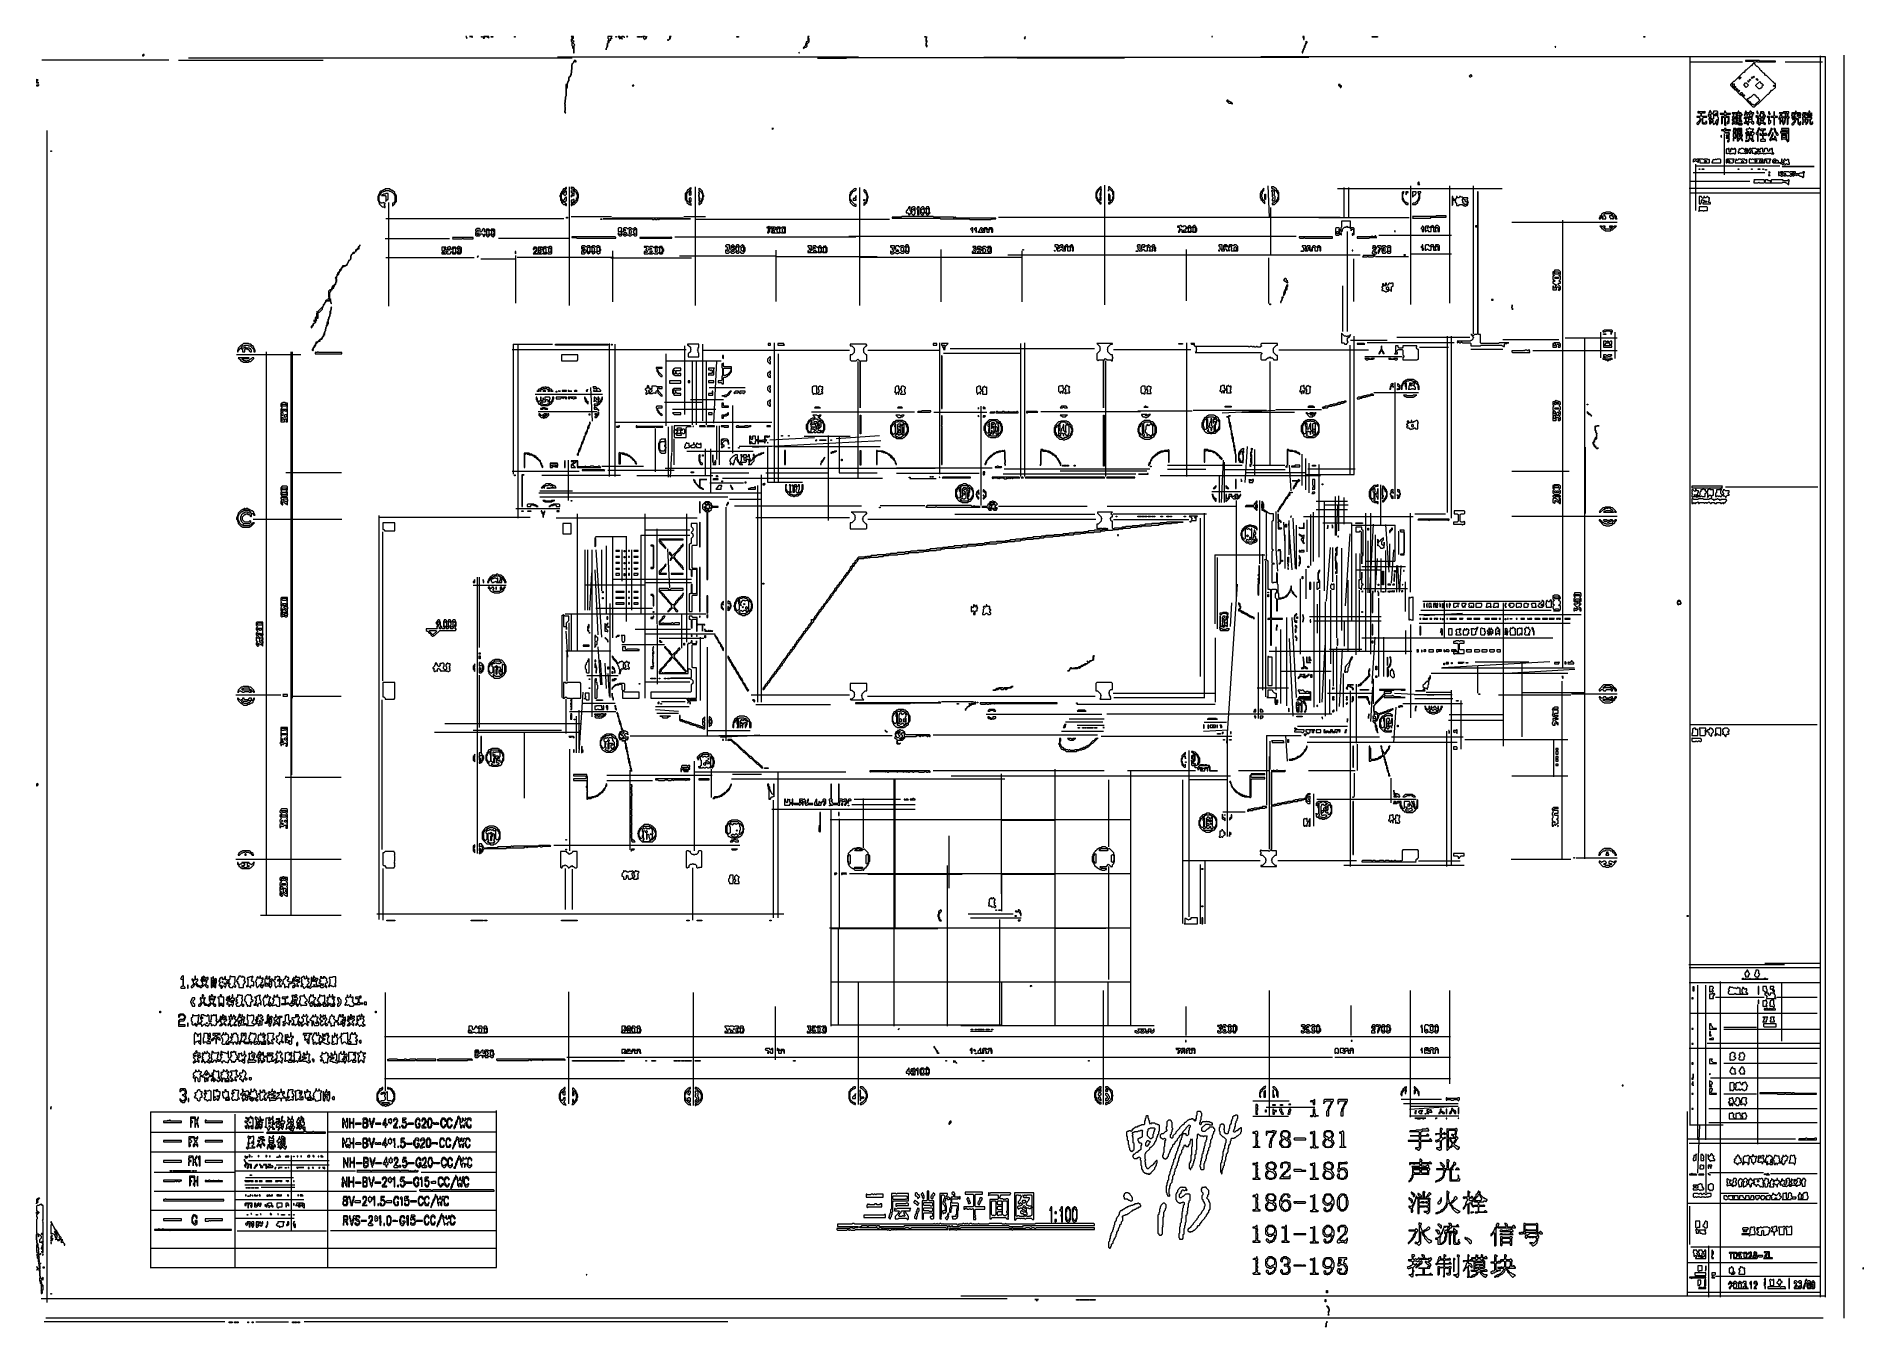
# Model space of a CAD drawing. Extents: x 12 to 2459, y 13 to 1740.
import ezdxf

# ---------------------------------------------------------------- set-up
doc = ezdxf.new("R2010")
doc.units = 0
for name, color, linetype, lineweight in [('TRACE_CURVE', 6, 'Continuous', 0), ('TRACE_STRAIGHT', 5, 'Continuous', 0), ('TRACE_TEXT_SYMBOL', 6, 'Continuous', 0)]:
    doc.layers.add(name, color=color, linetype=linetype, lineweight=lineweight)

msp = doc.modelspace()

# ---------------------------------------------------------------- linework, layer by layer
at = {"layer": 'TRACE_CURVE', "color": 6}
for points in [[(1942, 1532), (1942, 1342), (1941, 1341), (1938, 1341), (1936, 1339), (1934, 1341), (1933, 1341), (1934, 1341), (1936, 1339), (1936, 1338), (1937, 1337), (1936, 1336), (1936, 1335), (1934, 1333), (1933, 1333), (1932, 1332), (1915, 1332), (1916, 1331), (1915, 1330), (1916, 1331), (1917, 1331), (1918, 1330), (1919, 1330), (1920, 1331), (1921, 1331), (1922, 1330), (1932, 1330), (1933, 1329), (1933, 1326), (1946, 1326), (1947, 1327), (1974, 1327), (1975, 1326), (1976, 1326), (1977, 1325), (1978, 1325), (1978, 1328), (1979, 1329), (1981, 1329), (1982, 1330), (1984, 1330), (1971, 1330), (1970, 1329), (1947, 1329), (1946, 1330), (1946, 1341), (1944, 1341), (1943, 1342), (1943, 1532)], [(385, 1360), (386, 1361), (387, 1360), (386, 1359)], [(387, 1364), (388, 1365), (389, 1364), (388, 1363)], [(1102, 1328), (1102, 1326), (1104, 1326), (1107, 1323), (1107, 1321), (1108, 1320), (1107, 1319), (1107, 1317), (1104, 1314), (1102, 1314), (1102, 1307), (1103, 1306), (1110, 1306), (1112, 1308), (1115, 1305), (1115, 1243), (1115, 1305), (1116, 1306), (1124, 1306), (1124, 1314), (1123, 1314), (1120, 1317), (1120, 1319), (1119, 1320), (1120, 1321), (1120, 1323), (1123, 1326), (1124, 1326), (1124, 1327), (1123, 1328)], [(1432, 1329), (1436, 1325), (1436, 1323), (1437, 1322), (1436, 1321), (1436, 1319), (1432, 1315), (1432, 1307), (1433, 1307), (1434, 1306), (1435, 1307), (1440, 1307), (1441, 1306), (1441, 1243), (1441, 1306), (1444, 1309), (1446, 1307), (1451, 1307), (1452, 1306), (1453, 1306), (1453, 1309), (1454, 1310), (1453, 1311), (1453, 1314), (1451, 1314), (1447, 1318), (1447, 1320), (1446, 1321), (1447, 1322), (1447, 1324), (1451, 1328), (1453, 1328), (1453, 1329)], [(908, 1117), (904, 1113), (904, 1108), (908, 1104), (909, 1104), (910, 1103), (910, 1013), (911, 1013), (911, 1103), (912, 1104), (913, 1104), (916, 1107), (916, 1108), (918, 1110), (925, 1110), (925, 1111), (918, 1111), (916, 1113), (916, 1115), (915, 1115), (913, 1117)], [(906, 1110), (907, 1111), (908, 1110), (907, 1109)], [(909, 1116), (912, 1116), (913, 1115), (912, 1114), (911, 1114), (910, 1113), (908, 1113), (907, 1114)], [(907, 1107), (908, 1108), (910, 1108), (911, 1107), (912, 1107), (913, 1106), (912, 1105), (910, 1105), (909, 1106), (908, 1106)], [(912, 1113), (913, 1114), (914, 1113), (914, 1112), (913, 1111), (914, 1110), (914, 1109), (913, 1108), (910, 1108), (909, 1109), (909, 1112), (910, 1113)], [(914, 1112), (915, 1113), (916, 1112), (916, 1109), (915, 1108), (914, 1109)], [(1653, 1114), (1654, 1115), (1655, 1114), (1655, 1109), (1654, 1108), (1653, 1109)], [(889, 1088), (889, 1084), (891, 1082), (891, 1081), (892, 1080), (891, 1079), (891, 1078), (889, 1076), (891, 1074), (891, 1073), (892, 1072), (891, 1071), (891, 1070), (889, 1068), (889, 1062), (888, 1061), (887, 1061), (886, 1060), (886, 1027), (887, 1026), (888, 1027), (889, 1026), (889, 1018), (890, 1017), (890, 1026), (891, 1027), (895, 1027), (896, 1026), (896, 995), (895, 994), (891, 994), (890, 995), (890, 1007), (889, 1006), (889, 995), (888, 994), (886, 994), (886, 970), (890, 970), (890, 991), (891, 992), (897, 992), (897, 1028), (891, 1028), (890, 1029), (890, 1058), (891, 1059), (897, 1059), (897, 1088)], [(1440, 1081), (1441, 1082), (1444, 1082), (1445, 1081), (1444, 1080), (1441, 1080)], [(1445, 1081), (1446, 1082), (1447, 1081), (1446, 1080)], [(864, 909), (871, 902), (871, 901), (875, 897), (875, 896), (876, 896), (877, 895), (877, 894), (882, 889), (881, 888), (853, 888), (852, 887), (851, 888), (850, 888), (849, 887), (848, 887), (847, 888), (847, 889), (849, 891), (849, 892), (856, 899), (856, 900), (862, 906), (862, 907)], [(883, 853), (884, 854), (886, 854), (887, 853), (887, 852), (886, 851), (885, 852), (884, 852)], [(1503, 278), (1504, 279), (1509, 279), (1510, 278), (1510, 277), (1509, 276), (1509, 274), (1508, 273), (1508, 271), (1507, 270), (1507, 266), (1505, 264), (1504, 264), (1500, 268), (1500, 274), (1501, 275), (1501, 277), (1502, 278)], [(1546, 271), (1547, 272), (1548, 271), (1547, 270)], [(1556, 283), (1557, 282), (1557, 280), (1556, 279), (1556, 276), (1555, 275), (1555, 270), (1553, 268), (1552, 269), (1552, 271), (1548, 271), (1547, 272), (1548, 273), (1548, 274), (1552, 278), (1552, 279)], [(1563, 289), (1564, 290), (1565, 289), (1564, 288)], [(1499, 261), (1500, 262), (1501, 262), (1502, 261), (1503, 261), (1504, 260), (1502, 258), (1502, 257), (1499, 254), (1498, 255), (1498, 259), (1499, 260)], [(18, 137), (19, 138), (20, 138), (21, 137), (20, 136), (19, 136)], [(19, 126), (20, 127), (21, 126), (20, 125)], [(19, 77), (20, 78), (21, 77), (20, 76)], [(18, 68), (19, 69), (20, 68), (19, 67)]]:
    msp.add_lwpolyline(points, close=True, dxfattribs=at)
for points in [[(445, 1461), (445, 1460), (443, 1458), (443, 1457), (441, 1455), (440, 1455), (439, 1454), (439, 1452), (438, 1451), (436, 1451), (435, 1450), (435, 1449), (433, 1447), (433, 1443), (432, 1442), (432, 1441), (431, 1440), (430, 1440), (430, 1439), (429, 1438), (429, 1437), (428, 1436), (428, 1435), (426, 1433), (422, 1433), (422, 1432), (420, 1430), (420, 1429), (418, 1427), (418, 1426), (415, 1423), (415, 1422), (414, 1421), (414, 1419), (412, 1417), (413, 1416), (413, 1410), (409, 1406), (408, 1406), (408, 1404), (407, 1403), (407, 1402), (406, 1401), (405, 1401), (403, 1399), (403, 1392), (404, 1391), (404, 1390), (403, 1389), (402, 1389), (403, 1389), (404, 1390), (405, 1389), (405, 1388), (403, 1386), (402, 1387), (400, 1387), (399, 1386), (399, 1385), (398, 1384), (398, 1383), (396, 1381), (396, 1379), (388, 1371)], [(411, 1406), (411, 1407), (412, 1408), (413, 1408), (413, 1411), (414, 1412), (414, 1415), (413, 1416), (414, 1417), (414, 1419), (417, 1422), (417, 1423), (418, 1424), (418, 1425), (420, 1427), (420, 1428), (421, 1429), (421, 1430), (423, 1432), (424, 1432), (425, 1433), (426, 1433), (427, 1434), (428, 1434), (428, 1435), (429, 1436), (429, 1437), (430, 1438), (430, 1439), (433, 1442), (433, 1446), (434, 1447), (434, 1448), (436, 1450), (438, 1450), (438, 1451), (439, 1452), (440, 1452), (440, 1453), (443, 1456), (444, 1456), (444, 1459), (445, 1460), (445, 1461)], [(388, 1371), (387, 1372), (388, 1371), (388, 1370), (387, 1369), (387, 1365), (386, 1364), (385, 1364), (385, 1362), (386, 1361), (385, 1360), (383, 1360), (385, 1358), (385, 1357), (384, 1356), (383, 1356), (382, 1355), (382, 1354), (380, 1352), (380, 1350), (381, 1351), (381, 1352), (382, 1353), (383, 1353), (383, 1355), (385, 1357), (386, 1357), (386, 1359), (387, 1360), (387, 1362), (388, 1363), (389, 1363), (389, 1370), (390, 1371), (391, 1371), (395, 1375), (395, 1377), (396, 1378), (396, 1379), (397, 1380), (397, 1381), (398, 1382), (398, 1383), (401, 1386), (405, 1386), (406, 1385), (406, 1383), (407, 1382), (407, 1383), (406, 1384), (406, 1388), (405, 1389), (405, 1396), (404, 1397), (405, 1398), (406, 1398), (406, 1400), (407, 1401), (408, 1401), (408, 1402), (409, 1403), (410, 1403), (410, 1405), (411, 1406)], [(1433, 1103), (1433, 1102), (1438, 1097), (1438, 1095), (1439, 1094), (1438, 1093), (1438, 1091), (1434, 1087), (1432, 1087), (1432, 1082), (1433, 1081), (1434, 1082), (1435, 1081), (1436, 1082), (1439, 1082), (1440, 1081), (1440, 1080), (1439, 1079), (1429, 1079), (1428, 1078), (1421, 1078), (1420, 1077), (1415, 1077), (1414, 1076), (1403, 1076), (1402, 1075), (1395, 1075), (1394, 1074), (1387, 1074), (1386, 1073), (1375, 1073), (1374, 1072), (1364, 1072), (1363, 1071), (1358, 1071), (1357, 1070), (1347, 1070), (1346, 1069), (1339, 1069), (1338, 1068), (1333, 1068), (1332, 1067), (1324, 1067), (1323, 1066), (1316, 1066), (1315, 1065), (1310, 1065), (1309, 1064), (1298, 1064), (1297, 1063), (1289, 1063), (1288, 1062), (1282, 1062), (1281, 1061), (1273, 1061), (1272, 1060), (1271, 1061), (1270, 1060), (1260, 1060), (1259, 1059), (1253, 1059), (1252, 1058), (1241, 1058), (1240, 1057)], [(1452, 1091), (1451, 1092), (1451, 1093), (1450, 1094), (1451, 1095), (1451, 1096), (1452, 1097), (1453, 1097), (1453, 1099), (1451, 1101), (1453, 1103), (1433, 1103)], [(1653, 1118), (1653, 1106), (1655, 1106), (1657, 1104), (1658, 1104), (1660, 1102), (1659, 1101), (1659, 1047), (1660, 1046), (1659, 1045), (1659, 1040), (1661, 1038), (1661, 1000), (1664, 1000), (1665, 999), (1665, 962), (1664, 961), (1661, 961), (1661, 959), (1662, 960), (1664, 960), (1665, 959), (1665, 925), (1666, 925), (1666, 959), (1667, 960), (1681, 960), (1681, 961), (1667, 961), (1666, 962), (1666, 999), (1667, 1000), (1672, 1000), (1673, 999), (1673, 996), (1671, 994), (1671, 989), (1673, 987), (1673, 971), (1674, 971), (1674, 986), (1675, 987), (1679, 987), (1680, 988), (1682, 988), (1683, 989), (1684, 989), (1685, 990), (1686, 990), (1689, 993), (1689, 994), (1691, 996), (1691, 998), (1692, 999), (1694, 997), (1694, 995), (1699, 990), (1700, 990), (1696, 994), (1696, 995), (1694, 997), (1694, 998), (1693, 999), (1693, 1004)], [(1693, 1004), (1692, 1004), (1692, 1001), (1691, 1000), (1691, 998), (1690, 997), (1690, 996), (1688, 994), (1688, 993), (1687, 992), (1686, 992), (1683, 989), (1681, 989), (1680, 988), (1677, 988), (1676, 989), (1676, 994), (1675, 995), (1675, 1006), (1674, 1007), (1674, 1021), (1673, 1022), (1673, 1010), (1672, 1009), (1669, 1009), (1668, 1008), (1667, 1009), (1667, 1033), (1668, 1034), (1670, 1034), (1669, 1035), (1668, 1034), (1667, 1035), (1667, 1051), (1669, 1053), (1668, 1053), (1667, 1054), (1667, 1091), (1668, 1092), (1669, 1092), (1669, 1101), (1664, 1101), (1663, 1102), (1662, 1102), (1660, 1104), (1659, 1104), (1657, 1106), (1656, 1106), (1655, 1107), (1655, 1108), (1656, 1109), (1656, 1114), (1655, 1115), (1655, 1116), (1653, 1118)], [(1374, 1071), (1382, 1071), (1383, 1072), (1389, 1072), (1390, 1073), (1401, 1073), (1402, 1074), (1410, 1074), (1411, 1075), (1417, 1075), (1418, 1076), (1428, 1076), (1429, 1077), (1437, 1077), (1438, 1078), (1443, 1078), (1444, 1079), (1453, 1079), (1454, 1080), (1455, 1079), (1456, 1080), (1461, 1080), (1462, 1081), (1467, 1081), (1468, 1082), (1477, 1082), (1478, 1083), (1486, 1083), (1487, 1084), (1492, 1084), (1493, 1085), (1505, 1085), (1506, 1086), (1515, 1086), (1516, 1087), (1521, 1087), (1522, 1088), (1532, 1088), (1533, 1089), (1540, 1089), (1541, 1090), (1548, 1090), (1526, 1090), (1525, 1089), (1517, 1089), (1516, 1088), (1506, 1088), (1505, 1087), (1497, 1087), (1496, 1086), (1490, 1086), (1489, 1085), (1480, 1085), (1479, 1084), (1471, 1084), (1470, 1083), (1466, 1083), (1465, 1082), (1456, 1082), (1455, 1081), (1454, 1081), (1453, 1082), (1453, 1091), (1452, 1091)], [(1240, 1057), (1233, 1057), (1232, 1056), (1226, 1056), (1225, 1055), (1218, 1055), (1217, 1054), (1216, 1055), (1215, 1054), (1209, 1054), (1208, 1053), (1204, 1053), (1203, 1052), (1192, 1052), (1191, 1051), (1183, 1051), (1182, 1050), (1176, 1050), (1175, 1049), (1165, 1049), (1164, 1048), (1156, 1048), (1155, 1047), (1150, 1047), (1149, 1046), (1138, 1046), (1137, 1045), (1130, 1045), (1129, 1044), (1124, 1044), (1123, 1043), (1122, 1044), (1121, 1043), (1113, 1043), (1111, 1041), (1111, 1040), (1108, 1037), (1108, 1036), (1105, 1033), (1105, 1032), (1102, 1029), (1102, 1028), (1101, 1027), (1101, 1026), (1099, 1024), (1099, 1023), (1098, 1022), (1097, 1022), (1097, 1021), (1094, 1018), (1094, 1017), (1093, 1016), (1093, 1015), (1090, 1012), (1090, 1011), (1087, 1008), (1087, 1007), (1084, 1004), (1084, 1003), (1081, 1000), (1081, 999), (1079, 997), (1079, 996), (1075, 992)], [(1112, 1039), (1114, 1041), (1120, 1041), (1121, 1042), (1126, 1042), (1127, 1043), (1128, 1042), (1129, 1043), (1139, 1043), (1140, 1044), (1146, 1044), (1147, 1045), (1153, 1045), (1154, 1046), (1165, 1046), (1166, 1047), (1174, 1047), (1175, 1048), (1180, 1048), (1181, 1049), (1193, 1049), (1194, 1050), (1200, 1050), (1201, 1051), (1207, 1051), (1208, 1052), (1217, 1052), (1218, 1053), (1223, 1053), (1224, 1054), (1228, 1054), (1229, 1055), (1242, 1055), (1243, 1056), (1250, 1056), (1251, 1057), (1258, 1057), (1259, 1058), (1270, 1058), (1271, 1059), (1279, 1059), (1280, 1060), (1284, 1060), (1285, 1061), (1298, 1061), (1299, 1062), (1305, 1062), (1306, 1063), (1312, 1063), (1313, 1064), (1322, 1064), (1323, 1065), (1330, 1065), (1331, 1066), (1336, 1066), (1337, 1067), (1347, 1067), (1348, 1068), (1355, 1068), (1356, 1069), (1361, 1069), (1362, 1070), (1373, 1070), (1374, 1071)], [(1039, 939), (1042, 942), (1042, 943), (1045, 946), (1045, 947), (1048, 950), (1048, 951), (1051, 954), (1051, 955), (1053, 957), (1053, 958), (1056, 961), (1056, 962), (1057, 963), (1057, 964), (1060, 967), (1060, 968), (1063, 971), (1063, 972), (1066, 975), (1066, 976), (1068, 978), (1068, 979), (1072, 983), (1072, 984), (1075, 987), (1075, 988), (1077, 990), (1077, 991), (1079, 993), (1079, 994), (1081, 996), (1081, 997), (1082, 998), (1083, 998), (1083, 999), (1084, 1000), (1084, 1001), (1087, 1004), (1087, 1005), (1090, 1008), (1090, 1009), (1093, 1012), (1093, 1013), (1096, 1016), (1096, 1017), (1099, 1020), (1099, 1021), (1101, 1023), (1101, 1024), (1104, 1027), (1104, 1028), (1105, 1029), (1105, 1030), (1106, 1031), (1107, 1031), (1107, 1032), (1108, 1033), (1108, 1034), (1109, 1035), (1110, 1035), (1110, 1036), (1112, 1038), (1112, 1039)], [(1075, 992), (1075, 991), (1073, 989), (1073, 988), (1070, 985), (1070, 984), (1069, 983), (1069, 982), (1066, 979), (1066, 978), (1063, 975), (1063, 974), (1060, 971), (1060, 970), (1057, 967), (1057, 966), (1054, 963), (1054, 962), (1053, 961), (1053, 960), (1052, 959), (1049, 959), (1050, 958), (1050, 957), (1049, 956), (1049, 955), (1046, 952), (1046, 951), (1045, 950), (1045, 949), (1042, 946), (1042, 945), (1039, 942), (1039, 941), (1036, 938), (1036, 937), (1033, 934), (1033, 933), (1030, 930), (1030, 929), (1029, 928), (1029, 927), (1028, 926), (1027, 926), (1027, 924), (1026, 923), (1025, 923), (1025, 922), (1024, 921), (1024, 920), (1023, 919), (1022, 919), (1022, 918), (1021, 917), (1021, 916), (1018, 913), (1018, 912), (1016, 910), (1016, 909), (1012, 905), (1012, 904), (1010, 902), (1010, 901), (1007, 898)], [(891, 877), (892, 876), (891, 875), (891, 874), (889, 872), (889, 863), (888, 862), (835, 862), (835, 854), (882, 854), (884, 852), (884, 851), (885, 850), (885, 849), (884, 848), (885, 848), (885, 849), (886, 850), (887, 849), (887, 846), (888, 847), (888, 848), (887, 849), (887, 850), (888, 851), (896, 851), (896, 852), (888, 852), (887, 853), (888, 854), (896, 854), (896, 895), (891, 895), (890, 896), (890, 925), (891, 926), (896, 926), (896, 931), (896, 928), (895, 927), (891, 927), (890, 928), (890, 931), (889, 931)], [(889, 931), (889, 929), (888, 928), (887, 928), (886, 927), (885, 928), (885, 927), (884, 926), (884, 891), (883, 890), (879, 894), (879, 895), (873, 901), (873, 902), (872, 902), (871, 903), (871, 904), (867, 908), (867, 909), (866, 910), (866, 911), (867, 912), (867, 913), (869, 915), (870, 915), (870, 916), (874, 920), (873, 921), (873, 922), (871, 920), (871, 919), (864, 912), (861, 915), (861, 916), (855, 922), (855, 923), (853, 923), (853, 922), (859, 916), (859, 915), (863, 911), (863, 910), (860, 907), (860, 906), (853, 899), (853, 898), (847, 892), (847, 891), (846, 890), (846, 887), (885, 887), (885, 893), (886, 894), (887, 893), (888, 893), (889, 892), (889, 882), (888, 881), (861, 881), (887, 881), (888, 880), (889, 880), (891, 878), (891, 877)], [(1007, 898), (1007, 897), (1005, 895), (1005, 894), (1003, 892), (1003, 891), (1000, 888), (1000, 887), (999, 886), (998, 886), (998, 885), (997, 884), (997, 883), (994, 880), (994, 879), (991, 876), (991, 875), (988, 872), (988, 871), (986, 869), (986, 868), (985, 867), (985, 866), (986, 866), (988, 868), (988, 869), (991, 872), (991, 873), (994, 876), (994, 877), (996, 879), (996, 880), (1000, 884), (1000, 885), (1003, 888), (1003, 889), (1005, 891), (1005, 892), (1008, 895), (1008, 896), (1011, 899), (1011, 900), (1014, 903), (1014, 904), (1015, 905), (1015, 906), (1018, 909), (1018, 910), (1021, 913), (1021, 914), (1024, 917), (1024, 918), (1027, 921), (1027, 922), (1029, 924), (1029, 925), (1031, 927), (1031, 928), (1033, 930), (1033, 931), (1036, 934), (1036, 935), (1039, 938), (1039, 939)], [(1666, 758), (1666, 652), (1663, 649), (1662, 650), (1653, 650), (1652, 651), (1651, 650), (1651, 649), (1652, 648), (1652, 646), (1651, 645), (1652, 644), (1654, 644), (1658, 640), (1658, 638), (1659, 637), (1658, 636), (1658, 634), (1654, 630), (1652, 630), (1652, 629), (1673, 629), (1673, 630), (1671, 630), (1667, 634), (1667, 636), (1666, 637), (1667, 638), (1667, 640), (1671, 644), (1673, 644), (1673, 650), (1667, 650), (1666, 651), (1666, 709), (1667, 710), (1671, 710), (1672, 711), (1676, 711), (1677, 712), (1679, 712), (1680, 713), (1686, 713), (1687, 714), (1691, 714), (1692, 715), (1694, 715), (1695, 716), (1701, 716), (1702, 717), (1706, 717), (1707, 718), (1709, 718), (1710, 719), (1711, 719), (1712, 718), (1712, 716), (1715, 713), (1718, 713), (1718, 714), (1717, 715), (1718, 716), (1718, 717), (1717, 717)], [(1717, 717), (1716, 716), (1715, 716), (1713, 718), (1713, 721), (1714, 722), (1715, 721), (1715, 720), (1716, 719), (1718, 719), (1718, 723), (1717, 722), (1716, 722), (1715, 721), (1714, 722), (1714, 723), (1716, 725), (1718, 725), (1718, 727), (1717, 726), (1715, 726), (1712, 723), (1712, 721), (1711, 720), (1710, 720), (1709, 719), (1703, 719), (1702, 718), (1698, 718), (1697, 717), (1695, 717), (1694, 716), (1688, 716), (1687, 715), (1684, 715), (1683, 714), (1680, 714), (1679, 713), (1674, 713), (1673, 712), (1670, 712), (1669, 711), (1667, 711), (1666, 712), (1666, 755), (1667, 756), (1684, 756), (1685, 757), (1684, 758), (1683, 757), (1675, 757), (1674, 758), (1673, 758), (1672, 757), (1670, 757), (1669, 758), (1668, 757), (1667, 757), (1666, 758)], [(1499, 295), (1498, 294), (1498, 292), (1497, 291), (1497, 289), (1496, 288), (1496, 284), (1495, 283), (1492, 283), (1491, 282), (1490, 282), (1489, 281), (1487, 281), (1486, 280), (1484, 280), (1481, 277), (1480, 277), (1479, 276), (1479, 275), (1478, 274), (1477, 275), (1475, 275), (1474, 274), (1473, 274), (1472, 273), (1472, 268), (1473, 267), (1473, 263), (1474, 262), (1474, 257), (1475, 256), (1475, 253), (1476, 252), (1476, 250), (1477, 249), (1477, 248), (1478, 248), (1479, 247), (1480, 248), (1481, 248), (1481, 249), (1482, 250), (1482, 258), (1481, 259), (1481, 265), (1480, 266), (1481, 267), (1480, 268), (1480, 269), (1481, 270), (1480, 271), (1480, 272), (1481, 273), (1482, 273), (1483, 274), (1487, 274), (1488, 275), (1490, 275), (1491, 276), (1493, 276), (1494, 275), (1493, 274), (1493, 267), (1492, 266)], [(1505, 228), (1501, 224), (1500, 224), (1499, 225), (1499, 226), (1498, 227), (1498, 230), (1497, 231), (1498, 232), (1497, 233), (1497, 235), (1498, 236), (1497, 237), (1497, 244), (1498, 245), (1498, 246), (1503, 251), (1503, 252), (1504, 253), (1505, 253), (1509, 257), (1509, 258), (1510, 259), (1510, 260), (1511, 261), (1511, 262), (1512, 263), (1512, 265), (1513, 266), (1513, 267), (1514, 268), (1514, 270), (1515, 271), (1515, 274), (1516, 275), (1516, 282), (1515, 283), (1514, 283), (1513, 284), (1511, 284), (1510, 285), (1505, 285), (1504, 284), (1503, 285), (1503, 286), (1502, 287), (1503, 288), (1502, 289), (1502, 291), (1501, 292), (1501, 295), (1499, 295)], [(1567, 301), (1566, 300), (1566, 296), (1565, 295), (1565, 291), (1563, 289), (1562, 289), (1561, 290), (1561, 291), (1559, 291), (1558, 290), (1556, 290), (1555, 289), (1554, 289), (1551, 286), (1550, 286), (1549, 285), (1549, 284), (1548, 283), (1547, 283), (1543, 279), (1543, 278), (1538, 273), (1538, 272), (1534, 268), (1534, 266), (1533, 265), (1532, 265), (1531, 266), (1531, 270), (1532, 271), (1532, 273), (1533, 274), (1533, 276), (1534, 277), (1534, 278), (1533, 279), (1533, 286), (1532, 287), (1532, 288), (1531, 289), (1528, 289), (1526, 287), (1526, 281), (1525, 280), (1525, 277), (1526, 276), (1526, 275), (1525, 274), (1524, 274), (1521, 271), (1519, 271), (1517, 269), (1517, 266), (1518, 266), (1520, 264), (1522, 264), (1523, 265), (1524, 264), (1524, 262), (1523, 261), (1524, 260), (1523, 259), (1523, 254)], [(1572, 285), (1572, 284), (1571, 283), (1570, 284), (1570, 286), (1571, 287), (1571, 289), (1572, 290), (1572, 294), (1573, 295), (1573, 298), (1572, 299), (1572, 300), (1571, 301), (1567, 301)], [(1618, 296), (1617, 295), (1616, 295), (1614, 293), (1614, 291), (1613, 290), (1613, 289), (1612, 288), (1612, 285), (1611, 284), (1611, 283), (1610, 282), (1610, 278), (1609, 277), (1609, 275), (1608, 274), (1608, 272), (1607, 271), (1605, 271), (1603, 273), (1603, 276), (1602, 277), (1603, 278), (1603, 282), (1602, 283), (1602, 284), (1599, 284), (1597, 282), (1597, 280), (1596, 279), (1596, 275), (1597, 274), (1597, 271), (1601, 267), (1602, 267), (1606, 263), (1605, 262), (1605, 259), (1604, 258), (1604, 256), (1603, 255), (1603, 251), (1602, 250), (1602, 248), (1601, 247), (1601, 241), (1600, 240), (1600, 236), (1599, 235), (1599, 232), (1598, 231), (1598, 220), (1599, 219), (1599, 217), (1600, 218), (1600, 222), (1601, 223), (1601, 225), (1602, 226), (1602, 228), (1603, 229), (1603, 233), (1604, 234), (1604, 235)], [(1604, 235), (1605, 236), (1605, 240), (1606, 241), (1606, 244), (1607, 245), (1607, 246), (1608, 247), (1608, 251), (1609, 252), (1609, 255), (1610, 256), (1610, 257), (1611, 258), (1611, 261), (1612, 262), (1612, 264), (1613, 265), (1616, 265), (1617, 266), (1618, 266), (1620, 268), (1621, 268), (1625, 272), (1625, 273), (1626, 274), (1626, 279), (1625, 279), (1623, 277), (1622, 277), (1620, 275), (1619, 275), (1617, 273), (1616, 273), (1615, 274), (1615, 275), (1616, 276), (1616, 277), (1617, 278), (1617, 280), (1618, 281), (1618, 285), (1619, 286), (1619, 288), (1620, 289), (1620, 291), (1621, 292), (1621, 295), (1620, 296), (1618, 296)], [(1523, 254), (1522, 253), (1522, 246), (1521, 245), (1521, 243), (1520, 242), (1520, 240), (1522, 238), (1523, 238), (1524, 237), (1525, 238), (1526, 238), (1527, 239), (1527, 240), (1528, 241), (1528, 243), (1529, 244), (1529, 245), (1530, 246), (1530, 247), (1531, 248), (1531, 250), (1532, 251), (1532, 252), (1534, 254), (1534, 256), (1535, 257), (1536, 257), (1536, 258), (1537, 259), (1537, 260), (1540, 263), (1540, 264), (1543, 267), (1543, 268), (1546, 271), (1547, 270), (1547, 269), (1546, 268), (1546, 266), (1545, 265), (1545, 263), (1544, 262), (1544, 260), (1543, 259), (1543, 256), (1542, 255), (1542, 254), (1541, 253), (1541, 252), (1540, 251), (1540, 248), (1539, 247), (1539, 245), (1538, 244), (1538, 243), (1537, 242), (1537, 239), (1536, 238), (1536, 237), (1535, 236), (1535, 233), (1534, 232), (1534, 230)], [(1550, 256), (1552, 254), (1555, 254), (1555, 255), (1556, 256), (1556, 257), (1557, 258), (1557, 261), (1558, 262), (1558, 263), (1559, 264), (1560, 263), (1560, 254), (1559, 253), (1559, 243), (1558, 242), (1558, 235), (1557, 234), (1557, 232), (1556, 231), (1556, 225), (1557, 224), (1557, 223), (1558, 223), (1558, 225), (1559, 226), (1560, 226), (1560, 228), (1561, 229), (1561, 231), (1562, 232), (1562, 234), (1563, 235), (1563, 237), (1564, 238), (1564, 243), (1565, 244), (1565, 249), (1566, 250), (1566, 264), (1567, 265), (1567, 270), (1568, 271), (1571, 268), (1574, 268), (1575, 267), (1576, 268), (1579, 268), (1580, 267), (1579, 266), (1579, 263), (1578, 262), (1578, 260), (1577, 259), (1577, 255), (1576, 254), (1576, 252), (1575, 251), (1575, 248), (1574, 247), (1574, 244), (1573, 243), (1573, 239), (1572, 238)], [(1572, 238), (1572, 235), (1571, 234), (1571, 230), (1570, 229), (1570, 227), (1571, 226), (1571, 224), (1572, 223), (1575, 223), (1576, 224), (1576, 231), (1577, 232), (1577, 234), (1578, 235), (1578, 237), (1579, 238), (1579, 242), (1580, 243), (1580, 244), (1581, 245), (1581, 248), (1582, 249), (1582, 252), (1584, 254), (1584, 258), (1585, 259), (1585, 263), (1586, 264), (1586, 265), (1587, 266), (1587, 269), (1588, 270), (1588, 271), (1589, 272), (1589, 274), (1590, 275), (1590, 277), (1589, 278), (1589, 279), (1588, 280), (1583, 280), (1582, 279), (1582, 278), (1581, 277), (1580, 277), (1577, 274), (1574, 274), (1573, 275), (1573, 279), (1578, 284), (1582, 284), (1583, 283), (1587, 283), (1587, 285), (1586, 285), (1585, 286), (1584, 286), (1583, 287), (1580, 287), (1579, 288), (1578, 287), (1574, 287), (1572, 285)], [(1492, 266), (1491, 266), (1490, 265), (1489, 265), (1488, 264), (1487, 264), (1487, 262), (1488, 261), (1488, 260), (1489, 259), (1491, 259), (1492, 258), (1492, 256), (1491, 255), (1491, 250), (1489, 248), (1488, 248), (1486, 246), (1485, 246), (1482, 243), (1481, 243), (1481, 242), (1480, 241), (1481, 240), (1481, 239), (1482, 238), (1486, 238), (1487, 239), (1488, 239), (1489, 240), (1491, 238), (1490, 237), (1490, 236), (1491, 235), (1491, 229), (1492, 228), (1492, 224), (1494, 222), (1494, 221), (1497, 218), (1498, 218), (1499, 217), (1500, 218), (1501, 217), (1503, 217), (1504, 218), (1505, 218), (1505, 219), (1510, 224), (1510, 226), (1511, 227), (1511, 228), (1512, 229), (1512, 231), (1513, 232), (1513, 235), (1512, 235), (1510, 233), (1510, 232), (1509, 231), (1508, 231), (1508, 230), (1506, 228), (1505, 228)], [(1534, 230), (1533, 229), (1533, 228), (1532, 227), (1532, 224), (1531, 223), (1531, 221), (1530, 220), (1530, 217), (1529, 216), (1529, 215), (1528, 214), (1528, 209), (1527, 208), (1527, 206), (1526, 205), (1526, 202), (1525, 201), (1525, 193), (1526, 192), (1526, 190), (1527, 189), (1527, 188), (1528, 188), (1529, 187), (1530, 188), (1530, 189), (1529, 190), (1529, 197), (1530, 198), (1530, 201), (1531, 202), (1531, 204), (1533, 206), (1533, 209), (1534, 210), (1534, 214), (1535, 215), (1535, 216), (1536, 217), (1536, 220), (1537, 221), (1537, 224), (1539, 226), (1539, 228), (1540, 229), (1540, 232), (1541, 233), (1541, 234), (1542, 235), (1542, 238), (1543, 239), (1543, 241), (1544, 242), (1544, 243), (1545, 244), (1545, 245), (1546, 246), (1546, 249), (1548, 251), (1548, 253), (1549, 254), (1549, 255), (1550, 256)], [(18, 177), (17, 176), (16, 176), (15, 175), (13, 175), (12, 174), (12, 168), (13, 168), (15, 166), (15, 165), (13, 163), (12, 163), (12, 160), (13, 159), (13, 157), (12, 156), (12, 139), (13, 138), (12, 137), (12, 125), (13, 124), (13, 123), (12, 122), (12, 114), (13, 113), (12, 112), (13, 112), (14, 111), (14, 110), (13, 109), (12, 109), (13, 108), (13, 105), (14, 104), (14, 100), (15, 99), (15, 94), (16, 93), (16, 91), (15, 90), (13, 92), (13, 93), (12, 93), (13, 92), (13, 91), (14, 90), (13, 89), (12, 89), (13, 89), (14, 90), (15, 90), (16, 89), (15, 88), (16, 87), (16, 81), (17, 80), (17, 78), (16, 77), (16, 74), (17, 73), (17, 71), (18, 70), (18, 57), (19, 57)], [(15, 135), (16, 136), (18, 134), (18, 131), (16, 129), (16, 126), (18, 126), (20, 124), (20, 123), (21, 122), (20, 121), (19, 121), (19, 119), (18, 118), (18, 117), (19, 117), (20, 116), (20, 114), (19, 113), (18, 113), (19, 113), (20, 112), (21, 112), (21, 152), (20, 153), (21, 154), (20, 155), (21, 156), (21, 174), (20, 175), (21, 176), (20, 175), (18, 177)], [(19, 57), (20, 58), (20, 60), (19, 60), (18, 61), (19, 62), (21, 62), (21, 68), (18, 71), (19, 72), (18, 73), (18, 75), (19, 76), (20, 76), (21, 75), (21, 79), (19, 77), (18, 77), (17, 78), (17, 88), (16, 89), (17, 90), (17, 94), (16, 94), (15, 95), (16, 96), (17, 96), (17, 97), (18, 98), (16, 96), (15, 97), (15, 98), (16, 99), (16, 101), (15, 102), (16, 103), (15, 104), (15, 105), (16, 106), (15, 106), (14, 107), (17, 110), (18, 110), (17, 110), (16, 109), (14, 111), (15, 112), (15, 114), (14, 115), (15, 116), (15, 118), (14, 119), (14, 123), (13, 124), (13, 128), (12, 129), (12, 136), (13, 137), (14, 137), (15, 136), (14, 135), (14, 134), (15, 133), (15, 135)]]:
    msp.add_lwpolyline(points, dxfattribs=at)
at = {"layer": 'TRACE_STRAIGHT', "color": 5}
for p, q in [((1651.9, 1713.1), (2407.7, 1713.1)), ((2226.4, 1713.1), (2226.4, 282)), ((2401.2, 1714), (2401.2, 52)), ((2407.7, 1713.1), (2407.7, 52)), ((2432.8, 1715.1), (2432.8, 24)), ((19, 1708.8), (189.4, 1708.8)), ((202, 1708.6), (396.1, 1708.6)), ((215.6, 1711.4), (618, 1711.4)), ((578.1, 1711.3), (729.4, 1711.3)), ((710, 1712.9), (1113, 1712.9)), ((1058.1, 1711.2), (1096.9, 1711.2)), ((1075.6, 1711.9), (1355, 1711.9)), ((1281, 1712.6), (1716, 1712.6)), ((1325.6, 1711.6), (1469.4, 1711.6)), ((2226.4, 1706), (2297, 1706)), ((2354, 1706), (2404, 1706)), ((25.8, 1614), (25.8, 45)), ((2272.5, 1610), (2272.5, 1555)), ((2234, 1569), (2234, 1507)), ((2234, 1566.7), (2346.9, 1566.7)), ((2226.4, 1546.5), (2307, 1546.5)), ((2231.1, 1558), (2327.1, 1558)), ((483.5, 1518), (483.5, 1379)), ((725.4, 1539), (725.4, 1380.1)), ((894.3, 1539), (894.3, 1380)), ((1114.5, 1538), (1114.5, 1380)), ((1442.5, 1541), (1442.5, 1381)), ((1661, 1540), (1663.1, 1498.3)), ((1754.4, 1536.7), (1975, 1536.7)), ((1763.2, 1538), (1763.2, 1497.9)), ((1769.4, 1538), (1769.4, 1497.9)), ((1852.3, 1540), (1852.3, 1381.4)), ((1904.5, 1540), (1904.5, 1383)), ((1936.3, 1540), (1936.3, 1342)), ((2225.6, 1536.9), (2401.2, 1536.9)), ((2226.4, 1530.6), (2401.2, 1530.6)), ((480, 1496.6), (718.1, 1496.6)), ((728.1, 1499), (781.9, 1499)), ((879, 1499), (908, 1499)), ((894.3, 1495.6), (1154.4, 1495.6)), ((1300.6, 1498.3), (1663.1, 1498.3)), ((1616, 1498), (1758.1, 1498)), ((1665, 1511), (1665, 1447.9)), ((1729.4, 1497.9), (1850.6, 1497.9)), ((2055.7, 1494), (2055.7, 894.9)), ((479, 1469.5), (565, 1469.5)), ((630.6, 1470.2), (725.4, 1470.2)), ((867, 1471.8), (1109.4, 1471.8)), ((1100, 1472.8), (1699, 1472.8)), ((1767.4, 1479), (1767.4, 1345)), ((1810, 1474), (1907, 1474)), ((1988.1, 1491.4), (2129, 1491.4)), ((480, 1444.3), (598.1, 1444.3)), ((653.5, 1447), (653.5, 1383)), ((655.6, 1444.5), (785, 1444.5)), ((781, 1443.8), (889.4, 1443.8)), ((783.4, 1453), (783.4, 1385)), ((873, 1446.2), (1002.3, 1446.2)), ((1002.3, 1454), (1002.3, 1385.1)), ((1002.3, 1445.7), (1138, 1445.7)), ((1114.5, 1444.7), (1219.4, 1444.7)), ((1199, 1444.7), (1331.8, 1444.7)), ((1223.1, 1455), (1223.1, 1385)), ((1313, 1447.9), (1785, 1447.9)), ((1331.8, 1453), (1331.8, 1385)), ((1552, 1455), (1552, 1386)), ((1662, 1443.9), (1662, 1382.6)), ((1805.6, 1445.3), (1849.4, 1445.3)), ((1852.3, 1449), (1907, 1449)), ((606.9, 1442.5), (653.5, 1442.5)), ((1775.9, 1442.6), (1775.9, 1385.1)), ((1761.4, 1406.4), (1761.4, 1345.1)), ((650.3, 1328), (650.3, 1153.9)), ((650.3, 1328), (703, 1328)), ((656.8, 1328), (656.8, 1095)), ((779, 1329), (779, 1151)), ((786.4, 1328), (786.4, 1151)), ((880.1, 1326), (880.1, 1234)), ((904, 1328), (904, 1225.4)), ((999.8, 1330), (999.8, 1143.5)), ((1221.3, 1330), (1221.3, 1154)), ((1235.6, 1322.3), (1429, 1322.3)), ((1330.1, 1329), (1330.1, 1151)), ((1335.3, 1330), (1335.3, 1151)), ((1552.4, 1330), (1552.4, 1151)), ((1771, 1327), (1771, 1153.8)), ((1772, 1333.5), (1821, 1333.5)), ((1776.5, 1339), (1776.5, 1153.8)), ((1794.4, 1330.6), (1910.6, 1330.6)), ((1834, 1337.3), (1931.9, 1337.3)), ((1864.4, 1324.3), (1903.1, 1324.3)), ((1901.6, 1339), (1901.6, 1102.6)), ((1906.7, 1339), (1906.7, 1095.1)), ((1933, 1321.5), (1976, 1321.5)), ((1976, 1334.6), (2051, 1334.6)), ((2059.4, 1336.8), (2129, 1336.8)), ((2085.2, 1337), (2085.2, 639)), ((2107, 1344), (2107, 1310)), ((2126, 1344), (2126, 1309)), ((280, 1314.5), (366, 1314.5)), ((319.6, 1318), (319.6, 563.7)), ((352.8, 1318), (352.8, 563)), ((354.4, 1318), (354.4, 854)), ((649, 1321.1), (882, 1321.1)), ((854.8, 1315), (854.8, 1219)), ((854.8, 1306), (929, 1306)), ((890.2, 1306), (890.2, 1220)), ((895.6, 1306), (895.6, 1220)), ((904, 1320.2), (1101, 1320.2)), ((908.8, 1306), (908.8, 1220)), ((919, 1222.4), (923, 1306)), ((1005.4, 1315.1), (1005.4, 1143.5)), ((1111.9, 1305), (1111.9, 1147.9)), ((1125.6, 1319.9), (1221.3, 1319.9)), ((1226.9, 1316.1), (1329.4, 1316.1)), ((1444, 1306), (1444, 1151)), ((1454.4, 1320.8), (1558, 1320.8)), ((1664, 1305.1), (1664, 1165.1)), ((1676, 1320.5), (1796, 1320.5)), ((1791, 1311.8), (1841, 1311.8)), ((2016, 1319.5), (2129, 1319.5)), ((1831.5, 1277), (1831.5, 1121)), ((680, 1261.2), (770, 1261.2)), ((754, 1270), (756, 1225)), ((853, 1250.5), (905, 1250.5)), ((888, 1254), (932, 1254)), ((913, 1270), (961, 1270)), ((1803, 1263.5), (1863, 1263.5)), ((684, 1238), (763, 1238)), ((786.4, 1223.9), (996.9, 1223.9)), ((864, 1241), (922, 1241)), ((944.2, 1246), (944.2, 1182)), ((1050, 1237.7), (1188, 1237.7)), ((1214, 1237.2), (1285, 1237.2)), ((1276.6, 1245), (1276.6, 1112)), ((1357, 1238), (1490.6, 1238)), ((1487, 1239), (1560, 1239)), ((1561, 1239.9), (1659.4, 1239.9)), ((1600, 1236), (1671, 1240)), ((1626, 1237), (1697, 1237)), ((1672, 1240.5), (1733, 1240.5)), ((840.7, 1215.1), (840.7, 1157)), ((858, 1217.6), (858, 1150)), ((863, 1218.9), (863, 1183.9)), ((865.8, 1201.4), (865.8, 1166.4)), ((922.7, 1218.9), (922.7, 1173.9)), ((926.3, 1218.9), (926.3, 1166.4)), ((971.1, 1190.1), (1142.9, 1199.2)), ((994, 1200), (1054, 1203)), ((1040, 1204.8), (1102, 1204.8)), ((1072.3, 1206), (1072.3, 1092)), ((1083, 1202), (1141, 1206)), ((1087, 1205), (1087, 1155.9)), ((861, 1150), (863, 1183)), ((883, 1185), (972, 1185)), ((907.5, 1188), (907.5, 1152.1)), ((914.5, 1188), (914.5, 1129.2)), ((953.1, 1191.7), (996.9, 1191.7)), ((991, 1191.2), (991, 1143.5)), ((999.8, 1191), (1142.1, 1191)), ((1631, 1143), (1634, 1191)), ((1643.5, 1187), (1643.5, 1151.3)), ((1706.9, 1181), (1706.9, 1139)), ((1711.5, 1175), (1711.5, 1133)), ((2086.2, 1190.1), (2086.2, 1101.4)), ((346, 1156.2), (420.6, 1156.2)), ((649, 1158), (739, 1158)), ((689, 1152.7), (794, 1152.7)), ((724, 1173), (724, 1119)), ((769, 1165), (825, 1165)), ((777, 1159.5), (866, 1159.5)), ((816, 1152.1), (918, 1152.1)), ((854, 1162), (1215.6, 1162)), ((914.5, 1155.8), (966, 1155.8)), ((982.4, 1153), (982.4, 849)), ((989, 1155.9), (1072.3, 1155.9)), ((1087, 1155.9), (1138, 1155.9)), ((1164, 1162.4), (1292, 1162.4)), ((1164, 1155.6), (1274.4, 1155.6)), ((1306.8, 1154.7), (1484.4, 1154.7)), ((1308, 1161.4), (1503, 1161.4)), ((1383, 1158.7), (1499, 1158.7)), ((1516.9, 1152.4), (1731.8, 1152.4)), ((1527, 1166), (1627, 1166)), ((1527, 1160.8), (1578, 1160.8)), ((1596, 1152), (1596, 1116)), ((1599, 1116), (1602, 1173)), ((1602.5, 1170), (1602.5, 1116)), ((1602.5, 1160.3), (1684.4, 1160.3)), ((1631.8, 1156.4), (1711.5, 1156.4)), ((1641, 1166), (1684, 1166)), ((1690, 1166), (1692, 1132)), ((1711.5, 1153.8), (1777, 1153.8)), ((1715, 1161.3), (1778, 1161.3)), ((1716, 1169), (1716, 1129)), ((1729.4, 1167), (1729.4, 1043)), ((1988, 1158.3), (2065, 1158.3)), ((685, 1129.2), (983, 1129.2)), ((686, 1132), (730, 1132)), ((914, 1142.5), (959, 1142.5)), ((931, 1148.7), (1145, 1148.7)), ((977.7, 1139), (977.7, 849)), ((991, 1143.5), (1038, 1143.5)), ((1181.9, 1148.4), (1216.9, 1148.4)), ((1586, 1131), (1625, 1131)), ((1812, 1140), (1812, 1085.7)), ((2274.4, 1137.3), (2398.1, 1137.3)), ((654, 1108), (713, 1108)), ((686, 1123.9), (938.1, 1123.9)), ((935.4, 1110), (935.4, 797)), ((940, 1120.5), (982.4, 1120.5)), ((946.9, 1111.8), (1117, 1111.8)), ((1142, 1112), (1202, 1112)), ((1300.6, 1111.4), (1419.4, 1111.4)), ((1446, 1111.4), (1618.8, 1111.4)), ((1575.9, 1102), (1575.9, 855.1)), ((1618.8, 1118.9), (1618.8, 985.1)), ((1649.9, 1119), (1649.9, 1034)), ((1672, 1104), (1672, 1054)), ((1721.8, 1103), (1721.8, 1037)), ((1726, 1117.8), (1768, 1117.8)), ((1726, 1107), (1768, 1107)), ((1736.5, 1117.8), (1736.5, 998)), ((1736.5, 1113), (1769, 1113)), ((1751.5, 1124), (1751.5, 1072)), ((1753, 1072), (1755.1, 1113)), ((1756, 1125), (1756, 1078)), ((1763, 1123), (1763, 1087)), ((1792, 1102), (1792, 917)), ((1798.5, 1102), (1798.5, 913)), ((1852, 1102), (1852, 996)), ((302, 1093.7), (421, 1093.7)), ((470.5, 1098.9), (470.5, 558)), ((470.5, 1096.7), (673, 1096.7)), ((475.4, 1077), (475.4, 877.6)), ((708, 1095.7), (896.9, 1095.7)), ((736.1, 1101), (736.1, 917.5)), ((826.6, 1101), (826.6, 854)), ((826.6, 1079.7), (886.9, 1079.7)), ((843, 1081), (843, 953.9)), ((882.5, 1101), (882.5, 929)), ((975.6, 1096), (1101, 1096)), ((1125.6, 1093.8), (1431, 1093.8)), ((1241.9, 1100.7), (1429.4, 1100.7)), ((1454, 1101), (1579, 1101)), ((1454.4, 1093.6), (1555.6, 1093.6)), ((1570.5, 1095), (1570.5, 883)), ((1682, 1090), (1684, 1061)), ((1688.9, 1088.1), (1693.2, 1025.9)), ((1689.5, 1092), (1689.5, 1046)), ((1694.6, 1095), (1697.9, 1027.8)), ((1699, 1086), (1699, 1027)), ((1709, 1097.2), (1856, 1097.2)), ((1713.5, 1093), (1713.5, 1050)), ((1718.2, 1100), (1718.2, 1032)), ((1735, 1089), (1773.3, 1089)), ((1773.3, 1089), (1773.3, 957.7)), ((1773.3, 1085.7), (1831.9, 1085.7)), ((1798, 995), (1802.8, 1087.1)), ((1818.9, 1086.9), (1823.1, 1023.1)), ((1831.4, 1085.7), (1831.4, 1037.5)), ((1836.2, 1077.6), (1836.2, 1046.4)), ((1858.1, 1100.8), (1899.4, 1100.8)), ((1988, 1097.9), (2129, 1097.9)), ((746.6, 1053), (746.6, 972)), ((750, 1053), (750, 972)), ((755.6, 1053), (755.6, 829)), ((760.6, 1070.6), (801.9, 1070.6)), ((761.3, 1053), (768.5, 936)), ((768.5, 1053), (768.5, 998)), ((775, 1058), (775, 967)), ((783.4, 1071), (783.4, 935)), ((796, 1053), (796, 1011)), ((801.9, 1071), (801.9, 957)), ((809, 1053), (809, 972)), ((821.4, 1072.5), (821.4, 967)), ((821.4, 1072.5), (887, 1072.5)), ((857, 1054), (860, 1002)), ((1672, 1054), (1674, 1024)), ((1684.2, 1073), (1684.2, 1028)), ((1740, 984), (1745, 1056)), ((1748, 1056), (1748, 1010)), ((1760.1, 1055), (1760.1, 945)), ((1765.1, 977.9), (1771.6, 1074)), ((1795, 1065), (1795, 995)), ((1804.8, 1073), (1804.8, 996)), ((1824, 1061), (1824, 1030.6)), ((1827, 1008), (1830, 1053)), ((1590.3, 1046.3), (1590.3, 953.9)), ((1590.3, 1046.3), (1657, 1046.3)), ((1593.3, 1042.6), (1593.3, 947)), ((1654, 1047), (1654, 865)), ((1658.2, 1037.6), (1658.2, 856)), ((1779, 1048), (1779, 912)), ((1784.5, 1048), (1784.5, 1015)), ((1786.9, 1030.6), (1845.6, 1030.6)), ((1791.9, 1037.5), (1831.4, 1037.5)), ((1805, 996), (1808, 1041)), ((1812.5, 1041), (1812.5, 996)), ((1819, 1052), (1819, 996)), ((1833.5, 1032), (1833.5, 996)), ((1835, 1032), (1837, 996)), ((1838, 998), (1840, 1032)), ((597, 1005.5), (641, 1005.5)), ((602, 1016), (602, 646)), ((605, 1016), (605, 922)), ((746.6, 1006), (826.6, 1006)), ((752.9, 972.1), (755.9, 1022.1)), ((760, 1026), (764, 939)), ((783.4, 1013.4), (889.4, 1013.4)), ((826.6, 1009.1), (889.4, 1009.1)), ((1606.4, 793.9), (1620.4, 1006.9)), ((1704.3, 1014), (1704.3, 913)), ((1712, 1027), (1712, 987)), ((1722.8, 1010), (1722.8, 842)), ((1753, 1019), (1753, 935)), ((1768.5, 1012), (1768.5, 917)), ((1779, 1025.8), (1813.1, 1025.8)), ((1845, 1010), (1845, 970)), ((780, 981), (780, 855)), ((1611, 950), (1613, 982)), ((1727.5, 980), (1727.5, 941)), ((1730.5, 999), (1730.5, 962)), ((1737.9, 983), (1737.9, 830)), ((1745, 999), (1745, 900)), ((1783.5, 999), (1783.5, 917)), ((1789.4, 1000.9), (1848.1, 1000.9)), ((1809.5, 988), (1809.5, 883)), ((1869, 984), (2026, 984)), ((1897.5, 985), (1897.5, 935.1)), ((1976.3, 982), (1976.3, 790.1)), ((715.4, 965.1), (715.4, 855)), ((720, 967), (909, 967)), ((725, 955), (725, 917.5)), ((728, 967), (728, 917.5)), ((761, 974.5), (837, 974.5)), ((876, 967), (876, 921)), ((1648.4, 968.9), (1648.4, 827)), ((1686.3, 962), (1686.3, 844)), ((1693.2, 962.1), (1699.2, 855.1)), ((1716.9, 963.6), (1813, 963.6)), ((1722.8, 957.7), (1813, 957.7)), ((1730.2, 977), (1730.2, 848)), ((1763.6, 957.7), (1763.6, 923.9)), ((1864, 966), (2081, 966)), ((1864, 954.7), (2066, 954.7)), ((1866, 972), (2040.6, 972)), ((1870, 965), (1922, 968)), ((721, 944), (723, 909)), ((814, 946.6), (888.1, 946.6)), ((826.6, 940.5), (921, 940.5)), ((843.2, 953), (843.2, 873)), ((846, 934.5), (906, 934.5)), ((900.8, 936), (900.8, 851)), ((1590.7, 935.1), (1590.7, 848.9)), ((1678, 946), (1678, 847)), ((1690, 934), (1694.8, 830)), ((1787, 935.1), (2043, 935.1)), ((1801, 874), (1805, 936)), ((1816, 936), (1816, 883)), ((1845.5, 945), (1845.5, 913)), ((1852.2, 952.8), (1852.2, 828)), ((721, 917.5), (781.2, 917.5)), ((722.3, 917.6), (722.3, 877)), ((763.9, 923.1), (767.2, 871.9)), ((796, 926), (853, 926)), ((910.4, 922.6), (910.4, 803.9)), ((1663, 917.3), (1854, 917.3)), ((1672.1, 923), (1672.1, 865)), ((1734, 849), (1738, 925)), ((1744, 920), (1787, 920)), ((1748.6, 920), (1748.6, 870.1)), ((1753.4, 923), (1753.4, 837)), ((1757, 843), (1761, 920)), ((604.7, 885.1), (604.7, 815.1)), ((749, 884.5), (791, 884.5)), ((767, 905), (769, 872)), ((773, 901), (775, 867)), ((777, 887), (779, 857)), ((1678, 890.5), (1746, 890.5)), ((1762, 887), (1762, 842)), ((1880, 887.7), (2063, 887.7)), ((1894, 894.9), (2072, 894.9)), ((1895, 895.2), (2039, 903.2)), ((1939, 903), (2011, 903)), ((1942, 897.8), (1942, 861)), ((1973.2, 887), (2072.2, 893)), ((2001.4, 903), (2001.4, 802.6)), ((279, 858.5), (339, 858.5)), ((353.6, 856.7), (353.6, 751.4)), ((354.4, 856.7), (420, 856.7)), ((739, 781), (744, 862)), ((826.6, 876), (887, 876)), ((969, 858.6), (1101, 858.6)), ((1125, 857), (1430, 857)), ((1454, 860.8), (1590.7, 860.8)), ((1647, 868), (1689, 868)), ((1741, 861), (1801.5, 861)), ((1744, 879), (1744, 833)), ((1771.5, 864), (1771.5, 629)), ((1779.4, 873), (1779.4, 794)), ((1799, 823), (1802, 869)), ((1802.4, 880.1), (1802.4, 846.4)), ((1830.7, 861), (1883.7, 858)), ((1857, 859), (1908, 859)), ((1873.1, 862.3), (1906.9, 862.3)), ((1906.9, 865), (1906.9, 630.1)), ((1970, 858.7), (2067, 858.7)), ((2001.4, 861.9), (2084.4, 861.9)), ((2054.8, 877), (2054.8, 638)), ((2068, 860), (2129, 860)), ((474.6, 852), (474.6, 651.4)), ((721, 853), (721, 807)), ((726, 836.5), (788, 836.5)), ((738.2, 838), (738.2, 786)), ((743.1, 847.5), (787, 847.5)), ((841, 843.2), (886, 843.2)), ((841, 839), (872, 837)), ((843, 834), (872, 834)), ((849, 849.5), (881, 849.5)), ((975.6, 845.5), (1075.6, 845.5)), ((1224, 849.7), (1266.9, 849.7)), ((1284, 832.6), (1439, 832.6)), ((1405.6, 846.1), (1590.7, 846.1)), ((1445.6, 833), (1747, 833)), ((1455, 855.1), (1576.9, 855.1)), ((1830, 794.5), (1833, 842)), ((1842, 847), (1922, 847)), ((1858, 853.8), (1909, 853.8)), ((1904, 832.2), (1977, 832.2)), ((1919.5, 851), (1919.5, 786)), ((545, 808.5), (738.2, 808.5)), ((559, 820.4), (742, 820.4)), ((597, 811.3), (715, 811.3)), ((665.3, 808.5), (665.3, 720.1)), ((735, 830), (735, 781)), ((910.4, 810.8), (968, 810.8)), ((1385, 810.2), (1441, 810.2)), ((1390, 822.6), (1440, 822.6)), ((1395, 826.6), (1442, 826.6)), ((1406, 818.1), (1442, 818.1)), ((1575, 810), (1608, 812)), ((1576, 822), (1606, 822)), ((1606.7, 812), (1606.7, 669)), ((1701, 816.8), (1768, 816.8)), ((1900.7, 810), (1900.7, 629)), ((1903, 824.8), (1976.3, 824.8)), ((2226.4, 819), (2397, 819)), ((726, 786), (726, 650)), ((806.9, 803.9), (964, 803.9)), ((926, 804.2), (1158.1, 804.2)), ((928, 802), (981, 805)), ((1213, 805.2), (1433, 805.2)), ((1438.1, 803.4), (1613, 803.4)), ((1555.4, 784), (1555.4, 561.4)), ((1659.5, 804), (1659.5, 711)), ((1659.5, 804), (1706, 804)), ((1664.1, 796.4), (1664.1, 758.9)), ((1685, 804), (1687, 770)), ((1714, 795.4), (1915, 795.4)), ((1716.9, 802.4), (1811, 802.4)), ((1780.9, 792.6), (1780.9, 757.2)), ((1826.9, 802.3), (1923, 802.3)), ((1925, 798.9), (2063, 798.9)), ((2044, 798.9), (2044, 749)), ((892.8, 770), (892.8, 650)), ((915.5, 759), (915.5, 721)), ((1375.7, 759), (1375.7, 416.1)), ((1662.9, 776), (1662.9, 652)), ((345, 748.2), (420, 748.2)), ((776, 751.3), (917, 751.3)), ((776, 744), (837, 744)), ((806.5, 758), (806.5, 651)), ((892.8, 755.5), (1096, 755.5)), ((943, 746.1), (1309.1, 746.1)), ((944.4, 752.6), (983.1, 752.6)), ((1004.8, 755.5), (1004.8, 560)), ((1160.2, 746.1), (1160.2, 415)), ((1161.4, 746.1), (1161.4, 545.8)), ((1213, 757.4), (1442, 757.4)), ((1236.9, 750.3), (1611, 750.3)), ((1304, 753), (1304, 592)), ((1447.7, 745), (1447.7, 655.1)), ((1473.1, 757.4), (1564.4, 757.4)), ((1477.3, 758), (1477.3, 415.1)), ((1547, 745), (1547, 552.6)), ((1555.4, 745.5), (1606.7, 745.5)), ((1621.9, 757.4), (1663, 757.4)), ((1715.6, 757.2), (1778, 757.2)), ((1776.7, 753.9), (1776.7, 722.6)), ((1826, 747), (1826, 714)), ((1988.1, 750.2), (2063, 750.2)), ((998.8, 717.6), (998.8, 560)), ((1104, 711.8), (1189, 711.8)), ((1107, 719), (1169, 719)), ((1119.4, 720), (1119.4, 653.9)), ((1722.2, 726), (1722.2, 683)), ((1726.9, 719.1), (1860, 719.1)), ((997, 705.5), (1189, 705.5)), ((1075, 691.8), (1477.3, 691.8)), ((1076, 705.5), (1076, 415.1)), ((1087, 692.6), (1087, 547.7)), ((1304.7, 690.9), (1375.7, 690.9)), ((1601, 702), (1631, 702)), ((1234, 670), (1234, 600)), ((279, 638.7), (420, 638.7)), ((705, 657.3), (954, 657.3)), ((1547, 637), (1651, 637)), ((1576.7, 637), (1576.7, 552)), ((1674.4, 636.8), (1780, 636.8)), ((1987, 638.7), (2067, 638.7)), ((2074, 640.2), (2129, 640.2)), ((475.7, 626), (475.7, 557)), ((720.1, 626), (720.1, 571.4)), ((729.4, 625.1), (729.4, 571.4)), ((890.6, 627), (890.6, 557)), ((1101, 619.4), (1477.3, 619.4)), ((1125.6, 618.4), (1159.4, 618.4)), ((1161.4, 618.5), (1252, 618.5)), ((1231.7, 630), (1231.7, 415)), ((1304.7, 618.5), (1375.7, 618.5)), ((1304.7, 618.5), (1304.7, 568.9)), ((1447.7, 629), (1447.7, 477.6)), ((1570.4, 631.4), (1570.4, 552)), ((1763, 630.4), (1924, 630.4)), ((1863, 636.2), (1919, 636.2)), ((312, 563.7), (420, 563.7)), ((468, 565.4), (1013, 565.4)), ((1260, 565.5), (1320, 565.5)), ((1074, 546.9), (1477.3, 546.9)), ((1076, 545.8), (1219.4, 545.8)), ((1085.9, 545.8), (1085.9, 416.4)), ((1263, 560), (1331, 560)), ((1302, 558), (1302, 417)), ((1375.7, 546.1), (1444.4, 546.1)), ((2225, 497.8), (2353.1, 497.8)), ((2225.6, 493.6), (2401.2, 493.6)), ((2326.9, 499.6), (2401.2, 499.6)), ((1076, 474.2), (1231.7, 474.2)), ((1112.3, 474.2), (1112.3, 310)), ((1193, 474.3), (1478, 474.3)), ((1304.7, 474.3), (1304.7, 417)), ((1446.7, 474.3), (1446.7, 416.1)), ((2225.6, 473.4), (2401.2, 473.4)), ((2236.8, 470), (2236.8, 263)), ((2247.3, 470), (2247.3, 263)), ((2267.1, 475), (2267.1, 52)), ((2349, 473.4), (2349, 395)), ((479, 460.1), (479, 402.6)), ((724.7, 461), (724.7, 311)), ((891.4, 460.1), (891.4, 309)), ((1001.4, 441.4), (1001.4, 370)), ((1440.7, 462.6), (1440.7, 310)), ((1551.4, 441.4), (1551.4, 402.6)), ((1662.8, 463), (1662.8, 294)), ((1772.2, 442.6), (1772.2, 402.6)), ((1851.7, 463), (1851.7, 293)), ((1904.4, 463), (1904.4, 338)), ((2261, 454), (2326, 454)), ((2317, 444), (2317, 257)), ((2343, 454), (2397, 454)), ((1076, 417), (1304.7, 417)), ((1250, 416.1), (1509, 416.1)), ((2227, 432.5), (2397, 432.5)), ((478, 401.2), (1906, 401.2)), ((479, 402.6), (479, 328)), ((1263, 408.5), (1292, 408.5)), ((2249.5, 392.1), (2401.2, 392.1)), ((2271.9, 413.6), (2315.6, 413.6)), ((2271.9, 410.8), (2401.2, 410.8)), ((722.1, 373.5), (1748, 373.5)), ((1751, 373.5), (1906, 373.5)), ((2225.6, 385.5), (2401.2, 385.5)), ((478, 345.1), (1906, 345.1)), ((2254, 345.9), (2401.2, 345.9)), ((2271.9, 365.6), (2397, 365.6)), ((2271.9, 324.3), (2315.6, 324.3)), ((164.7, 300.3), (628, 300.3)), ((164.7, 300.3), (164.7, 91.4)), ((277.8, 297), (277.8, 91.8)), ((401.5, 300.3), (401.5, 91.8)), ((627.8, 302), (627.8, 91.8)), ((1641, 315), (1690, 315)), ((1641, 294.5), (1689, 294.5)), ((1659, 306.8), (1724, 306.8)), ((1840, 317.5), (1894, 317.5)), ((1843, 311.5), (1916, 311.5)), ((1851, 304), (1910, 308)), ((1851, 295), (1917, 295)), ((1851.7, 308), (1916, 308)), ((2222.9, 301), (2222.9, 54.8)), ((2252, 304.7), (2397, 304.7)), ((164.7, 273.3), (316, 273.3)), ((401.5, 273.6), (627.8, 273.6)), ((2226.4, 283), (2271, 283)), ((2237, 218), (2240, 283)), ((2252, 285.9), (2397, 285.9)), ((164.7, 247), (627.8, 247)), ((2222.9, 264.3), (2368.1, 264.3)), ((2225.6, 258.3), (2401.2, 258.3)), ((277.8, 221.3), (439, 221.3)), ((296.1, 235), (404.1, 235)), ((333, 229.5), (404, 229.5)), ((353, 242), (353, 141)), ((2248, 244), (2248, 192)), ((169.4, 219.4), (277.8, 219.4)), ((291, 202.8), (358, 202.8)), ((292, 212.5), (356, 212.5)), ((313, 199.5), (358, 199.5)), ((527, 219.7), (628, 219.7)), ((2253, 219), (2325, 219)), ((2334.4, 217.6), (2396.9, 217.6)), ((169.4, 193.9), (521, 193.9)), ((277, 183), (370, 183)), ((2222.9, 178.2), (2397, 178.2)), ((2225.9, 173.9), (2225.9, 122.6)), ((2267.1, 191.5), (2332, 191.5)), ((164.7, 168.6), (628, 168.6)), ((277.8, 158), (357, 158)), ((280.6, 141.1), (400.6, 141.1)), ((405.6, 141.6), (628, 141.6)), ((164, 117.9), (628, 117.9)), ((2222.9, 98.7), (2396.9, 98.7)), ((2228, 119.8), (2401.2, 119.8)), ((2251.5, 121), (2251.5, 52)), ((164, 91.8), (628, 91.8)), ((2261, 80.4), (2401.2, 80.4)), ((18.1, 50.6), (1312, 50.6)), ((1250, 54), (2407.7, 54)), ((2222.9, 58.9), (2401.2, 58.9)), ((22, 19.7), (264.4, 19.7)), ((24.4, 24.4), (2405, 24.4)), ((305.6, 19), (349.4, 19)), ((370.6, 19.5), (938.1, 19.5))]:
    msp.add_line(p, q, dxfattribs=at)
at = {"layer": 'TRACE_TEXT_SYMBOL', "color": 6}
for points in [[(587, 1740), (588, 1739), (588, 1738), (589, 1738), (588, 1739), (588, 1740)], [(592, 1740), (594, 1740), (595, 1739), (596, 1739), (596, 1740)], [(608, 1740), (609, 1740), (609, 1739), (608, 1739)], [(611, 1740), (610, 1739), (610, 1738), (612, 1738), (612, 1739), (613, 1740), (615, 1740), (616, 1739), (617, 1739), (618, 1738), (618, 1740)], [(621, 1740), (623, 1740), (623, 1739), (621, 1739)], [(652, 1740), (653, 1740), (653, 1739), (652, 1739)], [(728, 1740), (729, 1739), (729, 1737), (728, 1736), (728, 1734), (729, 1733), (729, 1728), (730, 1727), (730, 1725), (731, 1724), (731, 1718), (732, 1718), (732, 1728), (733, 1729), (730, 1732), (732, 1734), (731, 1734), (730, 1735), (730, 1737), (731, 1738), (731, 1740)], [(777, 1740), (777, 1738), (778, 1737), (778, 1735), (777, 1734), (777, 1731), (776, 1730), (777, 1729), (776, 1728), (776, 1725), (775, 1724), (775, 1722), (775, 1724), (776, 1725), (776, 1726), (777, 1727), (777, 1731), (778, 1732), (779, 1732), (779, 1734), (780, 1735), (781, 1735), (781, 1736), (780, 1737), (781, 1738), (782, 1738), (783, 1737), (782, 1738), (782, 1739), (783, 1740)], [(788, 1740), (789, 1740), (789, 1739), (788, 1739)], [(791, 1740), (793, 1738), (793, 1737), (794, 1738), (795, 1738), (796, 1737), (797, 1737), (796, 1738), (796, 1739), (797, 1740), (798, 1740), (799, 1739), (800, 1739), (799, 1739), (798, 1740), (796, 1740), (795, 1739), (794, 1739), (793, 1740)], [(802, 1740), (803, 1739), (804, 1740)], [(817, 1740), (821, 1740), (821, 1739), (817, 1739)], [(822, 1740), (823, 1740), (823, 1739), (822, 1739)], [(824, 1740), (825, 1739), (825, 1738), (827, 1736), (827, 1737), (828, 1738), (829, 1737), (828, 1738), (830, 1740), (829, 1739), (828, 1739), (827, 1740)], [(860, 1740), (860, 1737), (858, 1735), (857, 1736), (857, 1735), (858, 1735), (861, 1738), (861, 1739), (862, 1740)], [(950, 1740), (952, 1740), (952, 1739), (950, 1739)], [(1045, 1740), (1045, 1734), (1044, 1733), (1043, 1733), (1043, 1731), (1042, 1730), (1042, 1728), (1039, 1725), (1040, 1724), (1040, 1725), (1041, 1726), (1043, 1726), (1044, 1727), (1044, 1728), (1043, 1729), (1047, 1733), (1047, 1737), (1046, 1738), (1046, 1739), (1047, 1740)], [(1202, 1740), (1203, 1740), (1203, 1739), (1202, 1739)], [(1204, 1740), (1204, 1738), (1203, 1737), (1203, 1734), (1204, 1733), (1204, 1732), (1203, 1731), (1203, 1728), (1204, 1727), (1204, 1726), (1205, 1727), (1205, 1728), (1204, 1729), (1204, 1732), (1205, 1733), (1205, 1734), (1204, 1735)], [(1336, 1740), (1336, 1739), (1335, 1738), (1336, 1737)], [(1586, 1740), (1586, 1739), (1587, 1740)], [(1708, 1740), (1708, 1739), (1709, 1738), (1709, 1736), (1710, 1736), (1710, 1740)], [(1801, 1740), (1808, 1740), (1808, 1739), (1801, 1739)], [(2165, 1740), (2166, 1740), (2166, 1739), (2165, 1739)], [(155, 1716), (154, 1715), (154, 1714), (155, 1714), (156, 1715), (156, 1716)], [(1033, 1719), (1033, 1718), (1034, 1718)], [(1712, 1734), (1712, 1731), (1711, 1730), (1711, 1728), (1710, 1727), (1710, 1725), (1709, 1724), (1709, 1723), (1708, 1722), (1708, 1721), (1707, 1720), (1707, 1718), (1708, 1718), (1708, 1720), (1709, 1721), (1709, 1722), (1710, 1723), (1710, 1725), (1711, 1726), (1711, 1728), (1712, 1729), (1712, 1730), (1714, 1732), (1714, 1733), (1713, 1733)], [(2046, 1727), (2046, 1726), (2047, 1726)], [(732, 1708), (732, 1707), (731, 1706), (731, 1705), (729, 1703), (729, 1696), (728, 1695), (728, 1689), (727, 1688), (727, 1687), (725, 1685), (725, 1681), (723, 1679), (723, 1677), (722, 1676), (721, 1676), (721, 1660), (720, 1659), (720, 1652), (719, 1651), (719, 1650), (720, 1649), (720, 1648), (719, 1647), (720, 1646), (720, 1641), (719, 1640), (719, 1639), (720, 1638), (721, 1638), (720, 1639), (720, 1655), (721, 1656), (721, 1660), (722, 1661), (722, 1671), (723, 1672), (723, 1678), (724, 1679), (724, 1680), (725, 1681), (725, 1685), (727, 1687), (727, 1688), (728, 1689), (728, 1691), (729, 1692), (729, 1702), (730, 1703), (730, 1704), (733, 1707), (734, 1706), (735, 1706), (735, 1707), (734, 1708)], [(1933, 1689), (1931, 1687), (1932, 1686), (1933, 1686), (1934, 1687), (1935, 1687)], [(2312, 1704), (2311, 1703), (2310, 1703), (2310, 1702), (2309, 1701), (2308, 1701), (2302, 1695), (2301, 1695), (2300, 1694), (2300, 1693), (2299, 1692), (2298, 1692), (2286, 1680), (2285, 1680), (2281, 1676), (2281, 1675), (2283, 1673), (2283, 1672), (2284, 1672), (2286, 1670), (2286, 1669), (2287, 1669), (2294, 1662), (2295, 1662), (2311, 1646), (2313, 1646), (2317, 1650), (2318, 1650), (2331, 1663), (2332, 1663), (2333, 1664), (2333, 1665), (2334, 1666), (2335, 1666), (2335, 1667), (2336, 1668), (2337, 1668), (2341, 1672), (2341, 1677), (2340, 1677), (2339, 1678), (2339, 1679), (2338, 1679), (2329, 1688), (2328, 1688), (2327, 1689), (2327, 1690), (2326, 1691), (2325, 1691), (2323, 1693), (2323, 1694), (2322, 1694), (2320, 1696), (2320, 1697), (2317, 1700), (2316, 1700), (2314, 1702), (2314, 1703), (2313, 1704)], [(2301, 1708), (2301, 1707), (2311, 1707), (2312, 1706), (2315, 1706), (2316, 1707), (2317, 1706), (2341, 1706), (2341, 1707), (2320, 1707), (2319, 1708)], [(12, 1683), (12, 1678), (15, 1678), (14, 1678), (12, 1680), (14, 1682), (13, 1682)], [(15, 1676), (14, 1675), (12, 1675), (12, 1674), (14, 1674), (15, 1675)], [(811, 1675), (810, 1674), (812, 1674), (812, 1675)], [(1756, 1676), (1756, 1675), (1758, 1673), (1758, 1672), (1759, 1672), (1760, 1673), (1760, 1674), (1759, 1674), (1758, 1675), (1758, 1676)], [(2285, 1677), (2286, 1676), (2286, 1674), (2285, 1673), (2283, 1675)], [(2285, 1673), (2286, 1674), (2287, 1673), (2286, 1672)], [(2286, 1672), (2287, 1673), (2288, 1672), (2287, 1671)], [(2288, 1670), (2289, 1671), (2290, 1670), (2289, 1669)], [(2289, 1669), (2290, 1670), (2291, 1669), (2290, 1668)], [(2291, 1667), (2292, 1668), (2293, 1667), (2292, 1666)], [(2292, 1684), (2293, 1685), (2294, 1684), (2293, 1683)], [(2293, 1685), (2294, 1686), (2295, 1685), (2294, 1684)], [(2294, 1664), (2295, 1665), (2296, 1665), (2297, 1664), (2297, 1663), (2296, 1662)], [(2301, 1678), (2302, 1678), (2305, 1675), (2302, 1672), (2299, 1675), (2299, 1676)], [(2304, 1680), (2305, 1681), (2306, 1680), (2305, 1679)], [(2306, 1682), (2307, 1683), (2308, 1682), (2307, 1681)], [(2309, 1685), (2310, 1686), (2311, 1685), (2310, 1684)], [(2311, 1686), (2312, 1687), (2313, 1686), (2312, 1685)], [(2315, 1683), (2316, 1684), (2317, 1683), (2316, 1682)], [(2320, 1680), (2321, 1679), (2321, 1678), (2322, 1677), (2323, 1677), (2325, 1675), (2323, 1673), (2323, 1672), (2322, 1671), (2321, 1671), (2320, 1670), (2319, 1670), (2315, 1674), (2315, 1675)], [(2316, 1682), (2317, 1683), (2318, 1682), (2317, 1681)], [(2338, 1674), (2339, 1675), (2340, 1674), (2339, 1673)], [(1607, 1655), (1606, 1654), (1609, 1651), (1612, 1651), (1613, 1650), (1614, 1650), (1614, 1651), (1613, 1651), (1612, 1652), (1611, 1652), (1610, 1653), (1609, 1653), (1608, 1654), (1608, 1655)], [(2238, 1640), (2237, 1639), (2237, 1638), (2240, 1638), (2241, 1637), (2241, 1634), (2240, 1633), (2236, 1633), (2236, 1632), (2239, 1632), (2240, 1631), (2240, 1628), (2236, 1624), (2236, 1623), (2237, 1622), (2240, 1625), (2240, 1626), (2241, 1627), (2241, 1629), (2242, 1630), (2243, 1629), (2243, 1624), (2244, 1623), (2248, 1623), (2249, 1624), (2249, 1626), (2248, 1627), (2248, 1626), (2246, 1624), (2245, 1624), (2244, 1625), (2244, 1631), (2245, 1632), (2249, 1632), (2249, 1633), (2243, 1633), (2242, 1634), (2242, 1637), (2243, 1638), (2247, 1638), (2247, 1640), (2246, 1639), (2239, 1639)], [(2254, 1641), (2253, 1640), (2253, 1639), (2252, 1638), (2252, 1636), (2251, 1635), (2251, 1634), (2253, 1632), (2253, 1631), (2252, 1630), (2252, 1629), (2253, 1628), (2253, 1623), (2254, 1623), (2255, 1624), (2255, 1625), (2256, 1626), (2258, 1624), (2258, 1622), (2259, 1623), (2260, 1623), (2261, 1624), (2262, 1623), (2262, 1622), (2263, 1622), (2264, 1623), (2264, 1627), (2265, 1628), (2265, 1631), (2264, 1632), (2264, 1639), (2263, 1640), (2258, 1640), (2258, 1638), (2257, 1637), (2256, 1637), (2255, 1638), (2255, 1639), (2254, 1640)], [(2273, 1640), (2273, 1638), (2272, 1637), (2267, 1637), (2267, 1636), (2272, 1636), (2273, 1635), (2273, 1634), (2272, 1633), (2269, 1633), (2269, 1623), (2270, 1624), (2270, 1631), (2271, 1632), (2272, 1632), (2273, 1631), (2273, 1622), (2274, 1621), (2275, 1622), (2274, 1623), (2274, 1631), (2275, 1632), (2277, 1632), (2278, 1631), (2278, 1627), (2276, 1625), (2276, 1624), (2277, 1623), (2279, 1625), (2279, 1633), (2275, 1633), (2274, 1634), (2276, 1636), (2281, 1636), (2281, 1637), (2276, 1637), (2274, 1639), (2274, 1640)], [(2291, 1640), (2291, 1639), (2290, 1638), (2283, 1638), (2283, 1637), (2284, 1637), (2285, 1636), (2285, 1634), (2283, 1632), (2284, 1631), (2284, 1630), (2283, 1629), (2283, 1628), (2284, 1627), (2284, 1625), (2283, 1624), (2283, 1623), (2284, 1622), (2284, 1623), (2285, 1624), (2286, 1624), (2287, 1623), (2291, 1623), (2292, 1622), (2296, 1622), (2297, 1623), (2296, 1624), (2295, 1623), (2292, 1623), (2291, 1624), (2291, 1625), (2292, 1626), (2296, 1626), (2296, 1627), (2293, 1627), (2292, 1628), (2293, 1629), (2295, 1629), (2295, 1630), (2293, 1630), (2292, 1631), (2293, 1632), (2295, 1632), (2295, 1634), (2296, 1635), (2297, 1635), (2295, 1637), (2295, 1638), (2293, 1638), (2292, 1639), (2292, 1640)], [(2297, 1661), (2298, 1662), (2299, 1662), (2300, 1661), (2299, 1660), (2298, 1660)], [(2301, 1640), (2301, 1639), (2300, 1638), (2300, 1636), (2299, 1635), (2300, 1634), (2300, 1635), (2302, 1637), (2303, 1636), (2303, 1634), (2304, 1635), (2304, 1636), (2305, 1637), (2306, 1636), (2306, 1635), (2307, 1635), (2307, 1636), (2308, 1637), (2309, 1637), (2310, 1636), (2310, 1634), (2309, 1633), (2306, 1633), (2305, 1632), (2300, 1632), (2299, 1631), (2299, 1630), (2300, 1631), (2301, 1630), (2301, 1626), (2300, 1625), (2299, 1625), (2299, 1624), (2300, 1623), (2301, 1624), (2302, 1624), (2304, 1622), (2305, 1622), (2305, 1624), (2307, 1626), (2308, 1626), (2309, 1625), (2309, 1624), (2310, 1623), (2312, 1623), (2312, 1626), (2311, 1626), (2310, 1627), (2310, 1633), (2311, 1634), (2311, 1636), (2312, 1637), (2312, 1638), (2310, 1638), (2308, 1640), (2307, 1640), (2307, 1639), (2306, 1638), (2303, 1638), (2302, 1639), (2302, 1640)], [(2312, 1663), (2313, 1662), (2314, 1662), (2315, 1661), (2315, 1660), (2316, 1659), (2317, 1659), (2318, 1658), (2318, 1657), (2320, 1655), (2313, 1648), (2312, 1648), (2311, 1649), (2310, 1649), (2308, 1651), (2308, 1652), (2307, 1652), (2303, 1656), (2304, 1657), (2306, 1657), (2306, 1658), (2307, 1659), (2308, 1659)], [(2316, 1640), (2316, 1638), (2318, 1636), (2318, 1638), (2317, 1639), (2317, 1640)], [(2368, 1640), (2368, 1639), (2367, 1638), (2363, 1638), (2363, 1634), (2364, 1633), (2363, 1632), (2363, 1631), (2364, 1630), (2364, 1629), (2366, 1629), (2367, 1628), (2367, 1627), (2363, 1623), (2363, 1622), (2365, 1622), (2366, 1623), (2366, 1624), (2368, 1626), (2368, 1628), (2369, 1629), (2370, 1629), (2371, 1628), (2371, 1623), (2372, 1623), (2373, 1622), (2374, 1622), (2375, 1623), (2375, 1626), (2374, 1626), (2374, 1625), (2373, 1624), (2372, 1625), (2372, 1630), (2369, 1630), (2368, 1631), (2369, 1632), (2368, 1632), (2367, 1633), (2367, 1635), (2369, 1637), (2373, 1637), (2374, 1636), (2374, 1635), (2373, 1634), (2372, 1635), (2370, 1635), (2370, 1634), (2372, 1632), (2373, 1632), (2374, 1631), (2375, 1632), (2374, 1633), (2374, 1634), (2375, 1635), (2375, 1637), (2374, 1638), (2370, 1638), (2369, 1639), (2369, 1640)], [(2386, 1640), (2386, 1638), (2385, 1637), (2384, 1638), (2383, 1637), (2382, 1638), (2378, 1638), (2378, 1622), (2378, 1625), (2379, 1626), (2381, 1626), (2382, 1627), (2382, 1629), (2383, 1630), (2384, 1629), (2384, 1626), (2382, 1624), (2382, 1622), (2384, 1624), (2384, 1625), (2385, 1626), (2385, 1628), (2386, 1629), (2387, 1628), (2387, 1623), (2388, 1623), (2389, 1622), (2390, 1623), (2391, 1623), (2391, 1625), (2390, 1626), (2390, 1624), (2389, 1623), (2388, 1624), (2388, 1629), (2389, 1630), (2390, 1630), (2390, 1631), (2389, 1632), (2389, 1633), (2390, 1634), (2390, 1638), (2389, 1637), (2388, 1637), (2387, 1638), (2387, 1640)], [(997, 1617), (998, 1616), (999, 1617)], [(2255, 1636), (2256, 1637), (2257, 1637), (2258, 1636), (2258, 1630), (2257, 1629), (2256, 1630), (2256, 1631), (2255, 1630), (2254, 1631), (2254, 1632), (2255, 1633), (2255, 1634), (2254, 1634), (2253, 1635), (2254, 1636)], [(2254, 1628), (2255, 1629), (2256, 1629), (2258, 1627), (2257, 1626), (2255, 1626), (2254, 1627)], [(2259, 1635), (2260, 1636), (2262, 1636), (2263, 1635), (2262, 1634), (2260, 1634)], [(2261, 1637), (2262, 1638), (2263, 1637), (2262, 1636)], [(2262, 1628), (2263, 1629), (2264, 1628), (2264, 1625), (2263, 1624), (2262, 1624), (2261, 1625), (2261, 1626), (2262, 1627)], [(2273, 1617), (2273, 1616), (2272, 1615), (2269, 1615), (2269, 1614), (2271, 1614), (2274, 1611), (2278, 1611), (2279, 1610), (2279, 1609), (2278, 1608), (2275, 1608), (2275, 1607), (2278, 1607), (2279, 1606), (2278, 1605), (2275, 1605), (2275, 1604), (2278, 1604), (2279, 1603), (2279, 1602), (2278, 1601), (2277, 1601), (2277, 1599), (2278, 1599), (2279, 1600), (2279, 1612), (2278, 1611), (2274, 1611), (2273, 1612), (2273, 1613), (2274, 1614), (2281, 1614), (2281, 1615), (2275, 1615), (2274, 1616), (2275, 1617)], [(2284, 1630), (2285, 1631), (2286, 1630), (2285, 1629)], [(2286, 1637), (2287, 1638), (2290, 1638), (2291, 1637), (2290, 1636), (2288, 1636), (2288, 1635), (2290, 1635), (2291, 1634), (2290, 1633), (2288, 1633), (2287, 1632), (2286, 1632), (2285, 1633), (2285, 1635), (2286, 1636)], [(2285, 1617), (2285, 1600), (2285, 1604), (2286, 1605), (2287, 1604), (2288, 1604), (2288, 1605), (2289, 1606), (2290, 1605), (2290, 1601), (2291, 1600), (2293, 1602), (2293, 1603), (2294, 1604), (2295, 1603), (2295, 1602), (2297, 1600), (2297, 1602), (2296, 1603), (2296, 1604), (2295, 1605), (2297, 1607), (2297, 1608), (2296, 1609), (2296, 1617), (2291, 1617), (2290, 1616), (2289, 1616), (2288, 1617)], [(2287, 1616), (2288, 1615), (2288, 1614), (2287, 1613), (2287, 1612), (2286, 1611), (2285, 1612), (2285, 1614)], [(2286, 1630), (2287, 1631), (2288, 1630), (2288, 1629), (2290, 1629), (2291, 1628), (2290, 1627), (2288, 1627), (2288, 1626), (2287, 1625), (2286, 1626)], [(2287, 1631), (2288, 1632), (2290, 1632), (2291, 1631), (2290, 1630), (2288, 1630)], [(2288, 1625), (2289, 1626), (2290, 1626), (2291, 1625), (2290, 1624), (2289, 1624)], [(2288, 1615), (2289, 1616), (2290, 1615), (2290, 1607), (2289, 1606), (2288, 1607)], [(2291, 1615), (2292, 1616), (2295, 1616), (2296, 1615), (2295, 1614), (2292, 1614)], [(2292, 1637), (2293, 1638), (2294, 1637), (2293, 1636)], [(2292, 1634), (2293, 1635), (2294, 1634), (2293, 1633)], [(2306, 1618), (2306, 1617), (2305, 1616), (2302, 1616), (2302, 1615), (2303, 1614), (2303, 1612), (2302, 1611), (2301, 1611), (2301, 1610), (2302, 1610), (2303, 1609), (2302, 1608), (2302, 1604), (2303, 1603), (2303, 1607), (2304, 1608), (2305, 1608), (2306, 1607), (2306, 1603), (2304, 1601), (2301, 1601), (2301, 1600), (2302, 1599), (2303, 1600), (2305, 1600), (2306, 1601), (2306, 1603), (2307, 1604), (2308, 1603), (2308, 1602), (2310, 1600), (2312, 1600), (2312, 1601), (2311, 1602), (2311, 1608), (2313, 1610), (2311, 1612), (2311, 1615), (2312, 1616), (2308, 1616), (2307, 1617), (2307, 1618)], [(2302, 1630), (2303, 1631), (2304, 1631), (2305, 1630), (2305, 1627), (2304, 1626), (2303, 1626), (2302, 1627)], [(2302, 1624), (2303, 1625), (2304, 1624), (2303, 1623)], [(2306, 1631), (2307, 1632), (2308, 1632), (2309, 1631), (2309, 1630), (2308, 1629), (2307, 1629), (2306, 1630)], [(2321, 1639), (2321, 1636), (2319, 1634), (2319, 1633), (2318, 1632), (2317, 1633), (2317, 1634), (2315, 1634), (2315, 1633), (2317, 1631), (2317, 1627), (2316, 1626), (2316, 1624), (2317, 1624), (2319, 1622), (2320, 1622), (2322, 1624), (2324, 1624), (2325, 1623), (2326, 1623), (2327, 1622), (2328, 1623), (2328, 1624), (2327, 1624), (2326, 1625), (2325, 1625), (2324, 1626), (2325, 1627), (2325, 1628), (2326, 1629), (2326, 1630), (2327, 1631), (2326, 1632), (2327, 1633), (2328, 1633), (2328, 1634), (2326, 1636), (2326, 1638), (2325, 1639)], [(2319, 1618), (2318, 1617), (2318, 1615), (2317, 1614), (2317, 1613), (2316, 1612), (2316, 1611), (2315, 1610), (2317, 1608), (2317, 1600), (2318, 1600), (2318, 1613), (2319, 1614), (2319, 1615), (2320, 1616), (2321, 1615), (2321, 1614), (2323, 1614), (2324, 1613), (2324, 1610), (2323, 1609), (2322, 1609), (2321, 1610), (2320, 1610), (2320, 1608), (2323, 1608), (2324, 1607), (2324, 1603), (2323, 1602), (2321, 1602), (2321, 1600), (2328, 1600), (2328, 1602), (2326, 1602), (2325, 1603), (2325, 1604), (2324, 1605), (2324, 1607), (2325, 1608), (2329, 1608), (2329, 1610), (2327, 1610), (2326, 1609), (2324, 1611), (2324, 1613), (2326, 1615), (2328, 1615), (2328, 1616), (2327, 1617), (2326, 1616), (2322, 1616), (2321, 1615), (2320, 1616), (2320, 1617)], [(2317, 1631), (2318, 1632), (2319, 1631), (2318, 1630)], [(2318, 1630), (2319, 1631), (2321, 1629), (2321, 1627), (2322, 1626), (2320, 1624), (2319, 1624), (2318, 1625), (2319, 1626), (2319, 1628), (2318, 1629)], [(2321, 1637), (2322, 1638), (2323, 1638), (2325, 1636), (2325, 1635), (2324, 1634), (2325, 1633), (2324, 1632), (2322, 1632), (2321, 1633)], [(2321, 1630), (2322, 1631), (2324, 1631), (2325, 1630), (2325, 1629), (2323, 1627), (2322, 1628), (2322, 1629)], [(2330, 1633), (2330, 1632), (2331, 1632), (2332, 1631), (2332, 1623), (2333, 1623), (2335, 1625), (2335, 1628), (2334, 1627), (2333, 1628), (2333, 1633)], [(2335, 1617), (2335, 1615), (2334, 1614), (2334, 1613), (2333, 1612), (2333, 1611), (2331, 1609), (2331, 1608), (2332, 1607), (2333, 1608), (2333, 1609), (2335, 1611), (2335, 1613), (2336, 1614), (2336, 1615), (2337, 1616), (2336, 1617)], [(2332, 1639), (2332, 1637), (2333, 1636), (2333, 1635), (2334, 1636), (2334, 1637), (2333, 1638), (2333, 1639)], [(2339, 1639), (2339, 1634), (2338, 1633), (2335, 1633), (2335, 1632), (2338, 1632), (2339, 1631), (2339, 1622), (2340, 1622), (2340, 1631), (2341, 1632), (2344, 1632), (2344, 1633), (2341, 1633), (2340, 1634), (2340, 1639)], [(2339, 1617), (2339, 1616), (2340, 1615), (2340, 1613), (2341, 1612), (2341, 1611), (2342, 1610), (2342, 1609), (2343, 1608), (2344, 1608), (2345, 1609), (2344, 1610), (2344, 1611), (2343, 1611), (2342, 1612), (2342, 1613), (2341, 1614), (2341, 1616), (2340, 1617)], [(2352, 1639), (2351, 1638), (2346, 1638), (2348, 1636), (2348, 1635), (2347, 1634), (2347, 1633), (2346, 1632), (2346, 1631), (2345, 1630), (2346, 1630), (2347, 1629), (2347, 1623), (2348, 1623), (2348, 1626), (2349, 1627), (2350, 1626), (2350, 1625), (2351, 1624), (2351, 1623), (2352, 1622), (2353, 1623), (2353, 1624), (2354, 1625), (2354, 1630), (2356, 1632), (2357, 1631), (2357, 1622), (2358, 1623), (2358, 1630), (2360, 1632), (2359, 1632), (2358, 1633), (2358, 1637), (2359, 1638), (2359, 1639)], [(2348, 1631), (2349, 1632), (2350, 1631), (2350, 1628), (2349, 1627), (2348, 1628)], [(2349, 1617), (2349, 1615), (2357, 1615), (2358, 1614), (2358, 1613), (2357, 1612), (2356, 1613), (2348, 1613), (2348, 1611), (2357, 1611), (2358, 1610), (2358, 1602), (2357, 1601), (2356, 1602), (2356, 1609), (2349, 1609), (2349, 1602), (2350, 1602), (2351, 1603), (2354, 1603), (2355, 1602), (2356, 1602), (2357, 1601), (2357, 1599), (2358, 1600), (2359, 1600), (2359, 1617)], [(2351, 1637), (2352, 1638), (2353, 1638), (2354, 1637), (2354, 1633), (2353, 1632), (2352, 1632), (2351, 1633), (2351, 1634), (2350, 1633), (2349, 1634), (2349, 1636), (2350, 1637)], [(2351, 1631), (2352, 1632), (2354, 1630), (2354, 1628), (2353, 1627), (2353, 1626), (2352, 1625), (2351, 1626)], [(2354, 1637), (2355, 1638), (2356, 1638), (2357, 1637), (2357, 1633), (2356, 1632), (2355, 1632), (2354, 1633), (2355, 1634), (2355, 1636)], [(2365, 1637), (2366, 1636), (2366, 1634), (2365, 1633), (2364, 1633), (2363, 1634), (2363, 1635)], [(2364, 1631), (2365, 1632), (2366, 1632), (2367, 1631), (2366, 1630), (2365, 1630)], [(2366, 1636), (2367, 1637), (2368, 1636), (2367, 1635)], [(2380, 1638), (2381, 1637), (2381, 1636), (2380, 1635), (2380, 1634), (2379, 1633), (2378, 1634), (2378, 1636)], [(2378, 1632), (2379, 1633), (2381, 1631), (2381, 1629), (2380, 1628), (2379, 1628), (2378, 1629)], [(2381, 1635), (2382, 1636), (2384, 1634), (2384, 1633), (2388, 1633), (2389, 1632), (2388, 1631), (2382, 1631), (2381, 1632)], [(2383, 1635), (2384, 1636), (2389, 1636), (2390, 1635), (2389, 1634), (2384, 1634)], [(2269, 1608), (2268, 1607), (2268, 1606), (2269, 1605)], [(2285, 1610), (2286, 1611), (2288, 1609), (2288, 1606), (2287, 1605), (2286, 1605), (2285, 1606)], [(2291, 1612), (2292, 1613), (2295, 1613), (2296, 1612), (2294, 1610), (2292, 1610), (2291, 1611)], [(2291, 1609), (2292, 1610), (2293, 1609), (2293, 1606), (2294, 1605), (2294, 1604), (2293, 1603), (2292, 1603), (2291, 1604)], [(2294, 1609), (2295, 1610), (2296, 1609), (2296, 1608), (2295, 1607), (2294, 1608)], [(2303, 1612), (2304, 1613), (2305, 1613), (2306, 1612), (2305, 1611), (2304, 1611)], [(2303, 1609), (2304, 1610), (2306, 1610), (2307, 1609), (2306, 1608), (2304, 1608)], [(2306, 1607), (2307, 1608), (2309, 1608), (2310, 1607), (2310, 1604), (2309, 1603), (2308, 1603), (2307, 1604), (2307, 1606)], [(2307, 1612), (2308, 1613), (2309, 1613), (2310, 1612), (2309, 1611), (2308, 1611)], [(2307, 1609), (2308, 1610), (2309, 1609), (2308, 1608)], [(2337, 1611), (2337, 1609), (2336, 1608), (2336, 1606), (2334, 1604), (2334, 1603), (2333, 1602), (2334, 1601), (2335, 1601), (2336, 1602), (2341, 1602), (2342, 1601), (2342, 1600), (2343, 1601), (2342, 1602), (2342, 1604), (2341, 1605), (2341, 1606), (2340, 1606), (2340, 1604), (2339, 1603), (2337, 1603), (2336, 1604), (2336, 1605), (2337, 1606), (2337, 1607), (2338, 1608), (2338, 1611)], [(2350, 1607), (2351, 1608), (2354, 1608), (2355, 1607), (2355, 1606), (2354, 1605), (2351, 1605), (2350, 1606)], [(31, 1587), (32, 1587), (32, 1586), (31, 1586)], [(2232, 1576), (2231, 1575), (2231, 1572), (2232, 1573), (2233, 1573), (2234, 1574), (2235, 1573), (2236, 1573), (2237, 1572), (2238, 1572), (2238, 1573), (2237, 1574), (2238, 1575), (2239, 1575), (2240, 1574), (2240, 1571), (2253, 1571), (2253, 1575), (2252, 1576), (2251, 1575), (2250, 1576), (2246, 1576), (2245, 1575), (2244, 1576), (2236, 1576), (2235, 1575), (2234, 1576)], [(2246, 1573), (2247, 1574), (2248, 1574), (2249, 1573), (2248, 1572), (2247, 1572)], [(2258, 1576), (2258, 1575), (2257, 1574), (2257, 1573), (2256, 1572), (2256, 1571), (2268, 1571), (2268, 1575), (2267, 1576), (2263, 1576), (2262, 1575), (2261, 1576), (2260, 1575), (2259, 1575)], [(2276, 1590), (2275, 1589), (2275, 1583), (2276, 1584), (2277, 1583), (2278, 1584), (2279, 1584), (2280, 1583), (2281, 1583), (2282, 1584), (2283, 1583), (2284, 1584), (2285, 1584), (2286, 1583), (2287, 1583), (2288, 1584), (2287, 1585), (2288, 1586), (2288, 1589), (2287, 1590), (2286, 1590), (2285, 1589), (2284, 1589), (2283, 1590), (2282, 1590), (2281, 1589), (2281, 1586), (2280, 1585), (2279, 1586), (2279, 1590), (2278, 1590), (2277, 1589)], [(2276, 1576), (2275, 1575), (2275, 1571), (2276, 1571), (2277, 1572), (2278, 1572), (2279, 1571), (2284, 1571), (2285, 1572), (2285, 1573), (2284, 1574), (2285, 1575), (2286, 1575), (2286, 1576)], [(2276, 1574), (2277, 1575), (2278, 1575), (2279, 1574), (2279, 1573), (2278, 1572)], [(2278, 1572), (2279, 1573), (2280, 1572), (2279, 1571)], [(2288, 1576), (2288, 1574), (2287, 1573), (2287, 1571), (2303, 1571), (2303, 1575), (2302, 1576), (2302, 1575), (2301, 1574), (2300, 1575), (2300, 1576), (2296, 1576), (2295, 1575), (2294, 1576), (2291, 1576), (2291, 1575), (2290, 1574), (2289, 1575), (2289, 1576)], [(2296, 1573), (2297, 1574), (2298, 1573), (2298, 1572), (2297, 1571), (2296, 1572)], [(2300, 1587), (2301, 1588), (2302, 1588), (2303, 1587), (2303, 1586), (2302, 1585), (2301, 1585), (2300, 1586)], [(2306, 1576), (2306, 1571), (2327, 1571), (2327, 1574), (2328, 1575), (2329, 1574), (2329, 1571), (2334, 1571), (2333, 1572), (2334, 1573), (2333, 1574), (2334, 1575), (2335, 1575), (2335, 1576), (2327, 1576), (2326, 1575), (2326, 1572), (2325, 1571), (2324, 1572), (2324, 1576), (2313, 1576), (2312, 1575), (2311, 1576), (2310, 1576), (2309, 1575), (2308, 1576)], [(2314, 1585), (2315, 1586), (2316, 1585), (2315, 1584)], [(2314, 1574), (2315, 1575), (2316, 1574), (2316, 1573), (2315, 1572), (2314, 1573)], [(2317, 1587), (2318, 1588), (2319, 1587), (2319, 1586), (2318, 1585), (2317, 1586)], [(2319, 1586), (2320, 1587), (2321, 1586), (2320, 1585)], [(2320, 1574), (2321, 1575), (2322, 1574), (2322, 1572), (2321, 1571), (2320, 1572)], [(2339, 1576), (2337, 1574), (2337, 1572), (2338, 1571), (2347, 1571), (2348, 1570), (2349, 1570), (2350, 1569), (2352, 1569), (2353, 1570), (2354, 1569), (2355, 1569), (2356, 1570), (2357, 1569), (2360, 1569), (2360, 1571), (2359, 1572), (2359, 1575), (2358, 1576), (2356, 1574), (2355, 1574), (2354, 1575), (2354, 1576), (2353, 1576), (2353, 1575), (2352, 1574), (2352, 1573), (2353, 1572), (2352, 1571), (2351, 1571), (2350, 1572), (2350, 1576), (2349, 1576), (2349, 1572), (2348, 1571), (2346, 1571), (2345, 1572), (2345, 1573), (2344, 1574), (2343, 1574), (2341, 1576)], [(2339, 1573), (2340, 1574), (2341, 1574), (2342, 1573), (2340, 1571), (2339, 1572)], [(2351, 1567), (2350, 1566), (2393, 1566), (2355, 1566), (2354, 1567), (2353, 1566), (2352, 1566)], [(1863, 1545), (1862, 1544), (1862, 1542), (1865, 1542), (1864, 1543), (1864, 1545)], [(2239, 1563), (2240, 1563), (2240, 1562), (2239, 1562)], [(2243, 1563), (2245, 1563), (2245, 1562), (2243, 1562)], [(2291, 1563), (2292, 1563), (2292, 1562), (2291, 1562)], [(2309, 1563), (2310, 1563), (2310, 1562), (2309, 1562)], [(2312, 1548), (2313, 1547), (2312, 1546), (2312, 1544), (2318, 1544), (2319, 1545), (2320, 1544), (2326, 1544), (2327, 1545), (2328, 1544), (2350, 1544), (2351, 1545), (2354, 1545), (2355, 1544), (2356, 1544), (2358, 1542), (2359, 1542), (2359, 1546), (2360, 1547), (2359, 1548), (2358, 1548), (2357, 1547), (2352, 1547), (2351, 1548), (2336, 1548), (2335, 1547), (2332, 1547), (2331, 1548), (2328, 1548), (2327, 1547), (2326, 1548)], [(2318, 1563), (2320, 1563), (2320, 1562), (2318, 1562)], [(2324, 1563), (2325, 1563), (2325, 1562), (2324, 1562)], [(2326, 1546), (2327, 1547), (2328, 1546), (2327, 1545)], [(2328, 1562), (2329, 1562), (2329, 1561), (2328, 1561)], [(2333, 1559), (2332, 1558), (2333, 1557), (2334, 1558)], [(2332, 1555), (2332, 1554), (2334, 1554), (2333, 1555)], [(2334, 1546), (2335, 1547), (2336, 1546), (2335, 1545)], [(2345, 1559), (2345, 1554), (2346, 1554), (2347, 1555), (2349, 1553), (2350, 1553), (2351, 1554), (2353, 1554), (2354, 1553), (2355, 1554), (2357, 1554), (2358, 1553), (2359, 1554), (2360, 1554), (2361, 1553), (2362, 1553), (2363, 1554), (2364, 1554), (2365, 1553), (2367, 1555), (2368, 1555), (2369, 1554), (2370, 1555), (2371, 1554), (2372, 1555), (2374, 1553), (2376, 1553), (2378, 1551), (2379, 1552), (2379, 1557), (2380, 1558), (2380, 1559), (2378, 1559), (2378, 1558), (2377, 1557), (2374, 1557), (2373, 1556), (2369, 1556), (2368, 1557), (2368, 1559), (2361, 1559), (2360, 1558), (2359, 1559), (2353, 1559), (2352, 1558), (2351, 1559), (2348, 1559), (2348, 1558), (2347, 1557), (2346, 1558), (2346, 1559)], [(2349, 1557), (2350, 1558), (2351, 1557), (2351, 1556), (2350, 1555), (2349, 1556)], [(2353, 1556), (2354, 1557), (2355, 1556), (2354, 1555)], [(2361, 1556), (2362, 1557), (2363, 1556), (2362, 1555)], [(2364, 1557), (2365, 1558), (2366, 1557), (2366, 1556), (2365, 1555), (2364, 1556)], [(480, 1530), (479, 1529), (477, 1529), (476, 1528), (475, 1528), (474, 1527), (479, 1527), (480, 1526), (480, 1519), (480, 1520), (482, 1522), (483, 1522), (483, 1530)], [(721, 1538), (719, 1536), (718, 1536), (717, 1535), (717, 1534), (715, 1532), (715, 1531), (714, 1530), (714, 1528), (713, 1527), (713, 1526), (714, 1525), (714, 1521), (715, 1520), (715, 1518), (718, 1515), (720, 1515), (721, 1514), (722, 1514), (722, 1516), (721, 1516), (720, 1517), (720, 1519), (721, 1520), (722, 1520), (722, 1525), (721, 1525), (719, 1523), (719, 1522), (717, 1520), (716, 1521), (716, 1522), (715, 1523), (715, 1528), (716, 1529), (716, 1530), (717, 1531), (718, 1530), (718, 1529), (720, 1527), (722, 1529), (722, 1533), (721, 1533), (720, 1534), (720, 1535), (721, 1536), (722, 1536), (722, 1538)], [(719, 1534), (720, 1534), (721, 1533), (718, 1530), (717, 1531), (717, 1532)], [(717, 1519), (718, 1520), (719, 1519), (718, 1518)], [(728, 1539), (728, 1536), (730, 1536), (732, 1534), (731, 1533), (729, 1533), (728, 1534), (728, 1531), (729, 1531), (730, 1530), (730, 1529), (728, 1527), (728, 1525), (730, 1527), (732, 1527), (732, 1532), (733, 1533), (735, 1531), (735, 1530), (736, 1529), (736, 1524), (735, 1523), (735, 1521), (733, 1519), (732, 1520), (732, 1522), (731, 1522), (730, 1521), (728, 1521), (728, 1518), (730, 1518), (731, 1517), (730, 1516), (728, 1516), (728, 1514), (729, 1514), (730, 1515), (732, 1515), (736, 1519), (736, 1520), (737, 1521), (737, 1523), (738, 1524), (738, 1529), (737, 1530), (737, 1531), (736, 1532), (736, 1533), (735, 1534), (735, 1535), (734, 1535), (731, 1538), (729, 1538)], [(730, 1518), (731, 1519), (732, 1518), (731, 1517)], [(731, 1533), (732, 1534), (733, 1533), (732, 1532)], [(731, 1519), (732, 1520), (733, 1519), (732, 1518)], [(889, 1538), (888, 1537), (887, 1537), (885, 1535), (884, 1535), (884, 1534), (883, 1533), (883, 1532), (881, 1530), (881, 1522), (882, 1521), (882, 1520), (883, 1519), (883, 1518), (886, 1515), (888, 1515), (889, 1514), (889, 1516), (888, 1517), (887, 1517), (886, 1518), (887, 1519), (889, 1519), (889, 1523), (888, 1524), (887, 1524), (886, 1523), (886, 1521), (887, 1520), (887, 1519), (886, 1518), (883, 1521), (883, 1530), (886, 1533), (887, 1532), (887, 1531), (886, 1530), (886, 1528), (887, 1527), (888, 1528), (889, 1528), (889, 1533), (888, 1533), (887, 1534), (889, 1536)], [(886, 1533), (887, 1534), (888, 1533), (887, 1532)], [(899, 1537), (899, 1534), (900, 1534), (903, 1531), (903, 1530), (904, 1529), (904, 1524), (903, 1523), (903, 1522), (902, 1521), (902, 1520), (901, 1519), (900, 1520), (900, 1522), (901, 1523), (900, 1524), (900, 1525), (899, 1526), (899, 1528), (900, 1529), (900, 1530), (899, 1531), (899, 1532), (899, 1520), (900, 1520), (901, 1519), (900, 1518), (899, 1518), (899, 1515), (900, 1515), (903, 1518), (903, 1519), (904, 1520), (904, 1521), (905, 1522), (905, 1525), (906, 1526), (906, 1527), (905, 1528), (905, 1530), (904, 1531), (904, 1533), (901, 1536), (900, 1536)], [(1110, 1537), (1109, 1536), (1107, 1536), (1102, 1531), (1102, 1529), (1101, 1528), (1101, 1521), (1102, 1520), (1102, 1518), (1106, 1514), (1107, 1514), (1108, 1513), (1110, 1513), (1110, 1515), (1108, 1515), (1104, 1519), (1104, 1520), (1102, 1522), (1102, 1527), (1103, 1528), (1103, 1529), (1105, 1531), (1105, 1532), (1106, 1533), (1107, 1533), (1108, 1534), (1109, 1534), (1110, 1535)], [(1110, 1527), (1109, 1526), (1109, 1525), (1107, 1523), (1106, 1523), (1106, 1521), (1110, 1521), (1110, 1522), (1109, 1523), (1110, 1524)], [(1120, 1535), (1120, 1533), (1121, 1532), (1121, 1531), (1122, 1531), (1123, 1530), (1123, 1528), (1124, 1527), (1124, 1523), (1123, 1522), (1123, 1519), (1122, 1518), (1121, 1518), (1120, 1517), (1120, 1514), (1121, 1515), (1122, 1515), (1122, 1516), (1124, 1518), (1124, 1519), (1125, 1520), (1125, 1523), (1126, 1524), (1126, 1526), (1125, 1527), (1125, 1529), (1124, 1530), (1124, 1531), (1123, 1532), (1123, 1533), (1121, 1535)], [(1120, 1522), (1121, 1522), (1121, 1520), (1120, 1520)], [(1437, 1539), (1432, 1534), (1432, 1532), (1431, 1531), (1431, 1524), (1432, 1523), (1432, 1521), (1436, 1517), (1436, 1516), (1438, 1516), (1438, 1518), (1437, 1518), (1435, 1520), (1435, 1521), (1436, 1522), (1437, 1521), (1438, 1521), (1438, 1525), (1436, 1525), (1436, 1522), (1435, 1521), (1433, 1523), (1433, 1524), (1432, 1525), (1432, 1530), (1433, 1531), (1433, 1532), (1435, 1534), (1435, 1535), (1436, 1536), (1437, 1536), (1438, 1535), (1438, 1534), (1437, 1533), (1437, 1531), (1436, 1530), (1436, 1527), (1438, 1527), (1438, 1535), (1437, 1536), (1438, 1537), (1438, 1539)], [(1448, 1539), (1448, 1537), (1449, 1536), (1448, 1535), (1448, 1533), (1448, 1535), (1449, 1536), (1453, 1532), (1453, 1529), (1454, 1528), (1454, 1526), (1453, 1525), (1453, 1522), (1451, 1520), (1450, 1520), (1449, 1521), (1450, 1522), (1450, 1527), (1449, 1528), (1449, 1529), (1448, 1529), (1448, 1521), (1449, 1521), (1450, 1520), (1450, 1519), (1449, 1518), (1448, 1518), (1448, 1516), (1450, 1516), (1450, 1517), (1451, 1518), (1452, 1518), (1453, 1519), (1453, 1520), (1454, 1521), (1454, 1522), (1455, 1523), (1455, 1532), (1453, 1534), (1453, 1535), (1449, 1539)], [(1656, 1537), (1654, 1535), (1654, 1534), (1652, 1532), (1652, 1531), (1651, 1530), (1651, 1524), (1652, 1523), (1652, 1522), (1654, 1520), (1654, 1519), (1657, 1516), (1657, 1519), (1654, 1522), (1654, 1524), (1653, 1525), (1653, 1529), (1654, 1530), (1654, 1532), (1656, 1534)], [(1657, 1529), (1658, 1529), (1658, 1522), (1657, 1522)], [(1666, 1539), (1666, 1537), (1667, 1537), (1668, 1536), (1669, 1536), (1671, 1534), (1670, 1533), (1669, 1533), (1668, 1534), (1666, 1534), (1666, 1533), (1667, 1532), (1667, 1526), (1668, 1525), (1668, 1523), (1667, 1522), (1667, 1520), (1669, 1520), (1671, 1522), (1671, 1526), (1669, 1528), (1670, 1529), (1670, 1533), (1671, 1534), (1672, 1534), (1673, 1533), (1673, 1532), (1674, 1531), (1674, 1530), (1675, 1529), (1675, 1525), (1674, 1524), (1674, 1522), (1673, 1521), (1673, 1520), (1672, 1519), (1671, 1519), (1669, 1517), (1667, 1517), (1667, 1515), (1670, 1515), (1675, 1520), (1675, 1521), (1676, 1522), (1676, 1531), (1675, 1532), (1675, 1533), (1673, 1535), (1673, 1536), (1672, 1537), (1671, 1537), (1669, 1539)], [(1842, 1532), (1841, 1531), (1841, 1522), (1842, 1521), (1842, 1520), (1845, 1517), (1845, 1516), (1846, 1516), (1847, 1515), (1849, 1515), (1849, 1517), (1848, 1517), (1847, 1518), (1846, 1518), (1844, 1520), (1844, 1521), (1843, 1522), (1843, 1523), (1842, 1524), (1842, 1529), (1843, 1530), (1843, 1531), (1844, 1532)], [(1846, 1532), (1846, 1528), (1847, 1529), (1847, 1530), (1848, 1531), (1849, 1531), (1849, 1532)], [(1862, 1532), (1862, 1531), (1863, 1530), (1863, 1528), (1864, 1527), (1864, 1526), (1863, 1525), (1863, 1523), (1862, 1522), (1862, 1521), (1858, 1517), (1856, 1517), (1855, 1516), (1855, 1515), (1859, 1515), (1862, 1518), (1862, 1519), (1864, 1521), (1864, 1522), (1865, 1523), (1865, 1530), (1866, 1531), (1866, 1532)], [(1855, 1532), (1855, 1530), (1856, 1529), (1855, 1528), (1855, 1525), (1858, 1528), (1859, 1528), (1859, 1529), (1860, 1530), (1860, 1532)], [(1908, 1526), (1908, 1514), (1909, 1515), (1909, 1520), (1910, 1521), (1912, 1521), (1913, 1520), (1912, 1519), (1912, 1518), (1913, 1518), (1914, 1517), (1914, 1514), (1917, 1514), (1918, 1515), (1922, 1515), (1923, 1514), (1924, 1514), (1925, 1513), (1926, 1513), (1927, 1514), (1928, 1514), (1929, 1515), (1929, 1517), (1930, 1518), (1929, 1519), (1929, 1520), (1928, 1521), (1928, 1522), (1929, 1523), (1929, 1524), (1923, 1524), (1922, 1525), (1920, 1525), (1919, 1526), (1918, 1526), (1918, 1525), (1917, 1524), (1916, 1524), (1915, 1525), (1915, 1526), (1914, 1526), (1914, 1524), (1912, 1522), (1911, 1522), (1909, 1524), (1909, 1526)], [(1922, 1522), (1923, 1523), (1924, 1522), (1925, 1522), (1926, 1521), (1925, 1520), (1926, 1519), (1927, 1519), (1928, 1518), (1928, 1516), (1927, 1515), (1925, 1515), (1924, 1516), (1924, 1517), (1923, 1517), (1922, 1518), (1923, 1519), (1922, 1520)], [(2239, 1526), (2239, 1516), (2241, 1516), (2241, 1517), (2242, 1518), (2242, 1521), (2243, 1522), (2244, 1521), (2245, 1521), (2246, 1520), (2246, 1519), (2245, 1518), (2244, 1518), (2244, 1516), (2254, 1516), (2254, 1518), (2252, 1518), (2251, 1519), (2253, 1521), (2252, 1522), (2253, 1523), (2253, 1524), (2252, 1524), (2250, 1526), (2249, 1526), (2249, 1525), (2248, 1524), (2247, 1524), (2246, 1525), (2246, 1526), (2245, 1526), (2245, 1524), (2244, 1523), (2242, 1525), (2242, 1526)], [(2247, 1519), (2248, 1520), (2249, 1519), (2248, 1518)], [(722, 1498), (723, 1498), (723, 1497), (722, 1497)], [(768, 1496), (769, 1496), (769, 1495), (768, 1495)], [(783, 1497), (782, 1496), (771, 1496), (836, 1496), (837, 1495), (839, 1495), (840, 1496), (841, 1495), (843, 1495), (844, 1496), (845, 1495), (846, 1495), (847, 1496), (888, 1496), (879, 1496), (878, 1497)], [(1171, 1499), (1170, 1498), (1158, 1498), (1158, 1497), (1222, 1497), (1223, 1496), (1261, 1496), (1262, 1495), (1290, 1495), (1291, 1496), (1292, 1495), (1293, 1496), (1297, 1496), (1297, 1497), (1244, 1497), (1243, 1498), (1242, 1498), (1241, 1497), (1240, 1498), (1214, 1498), (1213, 1499)], [(1181, 1512), (1180, 1511), (1180, 1510), (1178, 1508), (1178, 1507), (1177, 1506), (1177, 1504), (1179, 1504), (1180, 1503), (1180, 1502), (1181, 1501), (1182, 1502), (1182, 1503), (1183, 1504), (1186, 1501), (1187, 1501), (1189, 1503), (1189, 1511), (1188, 1512), (1186, 1512), (1185, 1511), (1184, 1511), (1184, 1507), (1183, 1506), (1182, 1507), (1182, 1512)], [(1183, 1505), (1184, 1506), (1185, 1505), (1184, 1504)], [(1186, 1509), (1187, 1510), (1188, 1509), (1188, 1508), (1187, 1507), (1186, 1508)], [(1192, 1512), (1192, 1511), (1191, 1510), (1191, 1509), (1192, 1508), (1192, 1502), (1193, 1501), (1194, 1502), (1194, 1512)], [(1198, 1512), (1196, 1510), (1196, 1503), (1198, 1501), (1199, 1501), (1201, 1503), (1201, 1504), (1202, 1505), (1203, 1504), (1203, 1503), (1205, 1501), (1206, 1501), (1209, 1504), (1208, 1505), (1208, 1510), (1207, 1511), (1207, 1512), (1204, 1512), (1204, 1511), (1202, 1509), (1201, 1510), (1201, 1511), (1200, 1512)], [(1199, 1510), (1201, 1508), (1201, 1505), (1199, 1503), (1197, 1505), (1197, 1508)], [(1204, 1509), (1205, 1510), (1206, 1510), (1207, 1509), (1207, 1504), (1206, 1503), (1205, 1503), (1204, 1504)], [(1760, 1493), (1760, 1485), (1759, 1484), (1759, 1482), (1758, 1481), (1757, 1482), (1757, 1483), (1756, 1484), (1753, 1484), (1752, 1483), (1752, 1475), (1753, 1474), (1756, 1474), (1758, 1476), (1760, 1474), (1760, 1476), (1759, 1477), (1758, 1476), (1757, 1477), (1757, 1480), (1758, 1481), (1759, 1480), (1759, 1479), (1760, 1479), (1761, 1480), (1761, 1482), (1764, 1485), (1766, 1485), (1767, 1486), (1768, 1485), (1770, 1485), (1773, 1482), (1773, 1480), (1773, 1481), (1774, 1482), (1775, 1482), (1776, 1481), (1776, 1477), (1775, 1476), (1774, 1476), (1774, 1474), (1775, 1474), (1776, 1475), (1777, 1475), (1777, 1483), (1776, 1484), (1773, 1484), (1772, 1485), (1772, 1493)], [(1887, 1500), (1886, 1499), (1855, 1499), (1856, 1498), (1855, 1497), (1879, 1497), (1880, 1498), (1900, 1498), (1900, 1500)], [(2114, 1505), (2113, 1504), (2111, 1504), (2110, 1503), (2109, 1503), (2108, 1502), (2108, 1501), (2106, 1499), (2106, 1498), (2105, 1497), (2105, 1496), (2107, 1496), (2107, 1497), (2108, 1498), (2109, 1497), (2109, 1496), (2114, 1496), (2114, 1498), (2113, 1499), (2113, 1500), (2112, 1500), (2111, 1501), (2113, 1503), (2120, 1503), (2121, 1502), (2122, 1502), (2123, 1501), (2122, 1500), (2119, 1500), (2119, 1498), (2120, 1497), (2120, 1496), (2121, 1496), (2122, 1497), (2123, 1496), (2124, 1496), (2124, 1498), (2123, 1499), (2124, 1500), (2125, 1500), (2126, 1499), (2126, 1497), (2127, 1496), (2129, 1496), (2128, 1497), (2128, 1499), (2124, 1503), (2123, 1503), (2122, 1504), (2121, 1504), (2120, 1505)], [(2108, 1499), (2109, 1500), (2110, 1499), (2110, 1498), (2109, 1497), (2108, 1498)], [(2239, 1512), (2239, 1507), (2238, 1506), (2239, 1506), (2240, 1507), (2244, 1507), (2245, 1506), (2246, 1507), (2250, 1507), (2250, 1511), (2249, 1512)], [(569, 1471), (570, 1470), (569, 1469), (582, 1469), (583, 1470), (584, 1469), (597, 1469), (597, 1471)], [(602, 1483), (600, 1481), (600, 1480), (601, 1479), (601, 1478), (600, 1477), (600, 1474), (601, 1473), (605, 1473), (606, 1474), (606, 1475), (607, 1476), (609, 1476), (610, 1475), (610, 1473), (611, 1472), (612, 1473), (612, 1475), (613, 1476), (614, 1475), (614, 1474), (616, 1472), (617, 1472), (619, 1474), (619, 1475), (620, 1476), (621, 1475), (621, 1473), (622, 1473), (623, 1472), (624, 1472), (626, 1474), (626, 1481), (625, 1482), (621, 1482), (621, 1481), (620, 1480), (618, 1482), (615, 1482), (614, 1481), (614, 1479), (613, 1478), (612, 1479), (612, 1482), (611, 1483), (609, 1481), (609, 1480), (607, 1478), (606, 1479), (606, 1482), (605, 1483)], [(602, 1480), (603, 1481), (604, 1480), (603, 1479)], [(602, 1476), (603, 1477), (604, 1477), (605, 1476), (603, 1474), (602, 1475)], [(615, 1480), (616, 1481), (617, 1481), (618, 1480), (618, 1475), (617, 1474), (616, 1474), (615, 1475)], [(622, 1480), (623, 1481), (624, 1480), (624, 1479), (625, 1478), (625, 1477), (624, 1476), (624, 1475), (623, 1474), (622, 1475)], [(729, 1472), (729, 1471), (735, 1471), (736, 1470), (788, 1470), (788, 1471), (787, 1472)], [(792, 1484), (791, 1483), (791, 1479), (794, 1479), (795, 1478), (795, 1476), (794, 1475), (793, 1475), (791, 1477), (791, 1475), (793, 1473), (795, 1473), (796, 1474), (796, 1475), (797, 1476), (798, 1475), (798, 1474), (799, 1473), (801, 1473), (802, 1474), (803, 1474), (804, 1475), (806, 1473), (808, 1473), (810, 1475), (811, 1475), (813, 1473), (815, 1473), (816, 1474), (816, 1482), (814, 1484), (813, 1484), (811, 1482), (810, 1482), (808, 1484), (806, 1484), (804, 1482), (802, 1484), (799, 1484), (798, 1483), (798, 1479), (797, 1478), (796, 1479), (796, 1480), (795, 1481), (796, 1482), (796, 1483), (795, 1484)], [(799, 1481), (800, 1482), (801, 1481), (800, 1480)], [(799, 1477), (800, 1478), (801, 1478), (802, 1477), (802, 1476), (801, 1475), (800, 1475), (799, 1476)], [(806, 1481), (807, 1482), (808, 1481), (808, 1480), (809, 1479), (809, 1478), (808, 1477), (808, 1476), (807, 1475), (806, 1476)], [(814, 1482), (815, 1481), (815, 1476), (814, 1475), (812, 1477), (812, 1480)], [(862, 1472), (861, 1471), (820, 1471), (820, 1470), (863, 1470), (863, 1471)], [(993, 1486), (992, 1485), (990, 1485), (990, 1484), (993, 1484), (994, 1483), (992, 1481), (992, 1479), (991, 1478), (991, 1477), (993, 1477), (993, 1478), (994, 1479), (994, 1482), (996, 1484), (997, 1483), (997, 1479), (996, 1478), (997, 1477), (1008, 1477), (1009, 1478), (1010, 1477), (1015, 1477), (1015, 1485), (1011, 1485), (1009, 1483), (1008, 1484), (1008, 1485), (1004, 1485), (1003, 1484), (1002, 1484), (1001, 1485), (994, 1485)], [(998, 1483), (999, 1484), (1000, 1483), (999, 1482)], [(998, 1480), (999, 1481), (1000, 1480), (1000, 1478), (999, 1477), (998, 1478)], [(1001, 1482), (1002, 1483), (1003, 1482), (1002, 1481)], [(1005, 1483), (1006, 1484), (1007, 1483), (1007, 1478), (1006, 1477), (1004, 1479), (1004, 1481), (1005, 1482)], [(1013, 1484), (1014, 1483), (1014, 1478), (1013, 1477), (1011, 1479), (1011, 1482)], [(1265, 1484), (1263, 1482), (1265, 1480), (1265, 1478), (1266, 1478), (1266, 1484)], [(1270, 1484), (1268, 1482), (1270, 1480), (1270, 1478), (1271, 1478), (1271, 1484)], [(1277, 1484), (1276, 1483), (1276, 1482), (1275, 1481), (1275, 1480), (1273, 1478), (1282, 1478), (1282, 1482), (1283, 1483), (1285, 1481), (1285, 1478), (1288, 1478), (1288, 1481), (1290, 1483), (1291, 1482), (1291, 1478), (1293, 1478), (1293, 1482), (1292, 1483), (1292, 1484), (1288, 1484), (1288, 1482), (1287, 1481), (1285, 1483), (1285, 1484), (1282, 1484), (1280, 1482), (1278, 1484)], [(1278, 1482), (1279, 1483), (1280, 1482), (1280, 1480), (1279, 1479), (1278, 1480)], [(1544, 1487), (1543, 1486), (1540, 1486), (1540, 1485), (1542, 1485), (1543, 1484), (1543, 1481), (1542, 1480), (1542, 1479), (1541, 1478), (1543, 1478), (1543, 1479), (1544, 1480), (1544, 1481), (1545, 1482), (1546, 1481), (1546, 1478), (1552, 1478), (1553, 1479), (1554, 1478), (1558, 1478), (1559, 1479), (1560, 1479), (1561, 1478), (1565, 1478), (1565, 1479), (1566, 1480), (1566, 1483), (1565, 1484), (1565, 1485), (1564, 1486), (1564, 1487), (1562, 1487), (1559, 1484), (1558, 1485), (1558, 1486), (1557, 1486), (1556, 1487), (1553, 1484), (1550, 1487), (1549, 1486), (1548, 1486), (1547, 1485), (1545, 1487)], [(1548, 1480), (1549, 1481), (1550, 1481), (1551, 1480), (1549, 1478), (1548, 1479)], [(1551, 1483), (1552, 1484), (1553, 1483), (1552, 1482)], [(1555, 1484), (1556, 1485), (1558, 1483), (1558, 1480), (1556, 1478), (1555, 1479)], [(1561, 1484), (1562, 1485), (1563, 1485), (1564, 1484), (1564, 1479), (1563, 1478), (1562, 1478), (1561, 1479)], [(1703, 1472), (1703, 1471), (1704, 1470), (1709, 1470), (1710, 1471), (1711, 1470), (1748, 1470), (1748, 1472)], [(1753, 1478), (1754, 1479), (1755, 1479), (1756, 1478), (1756, 1477), (1755, 1476), (1754, 1476), (1753, 1477)], [(1756, 1481), (1757, 1482), (1758, 1481), (1757, 1480)], [(1801, 1473), (1800, 1472), (1781, 1472), (1781, 1470), (1797, 1470), (1798, 1471), (1807, 1471), (1806, 1472), (1806, 1473), (1805, 1473), (1804, 1472), (1802, 1472)], [(1831, 1480), (1831, 1479), (1832, 1479)], [(1868, 1486), (1868, 1485), (1866, 1483), (1867, 1483), (1868, 1482), (1868, 1479), (1870, 1479), (1869, 1480), (1870, 1481), (1870, 1485), (1869, 1486)], [(1882, 1487), (1881, 1486), (1880, 1486), (1878, 1484), (1877, 1485), (1877, 1486), (1873, 1486), (1872, 1485), (1872, 1479), (1873, 1479), (1875, 1481), (1876, 1480), (1876, 1479), (1880, 1479), (1880, 1484), (1881, 1485), (1882, 1485), (1883, 1484), (1883, 1479), (1887, 1479), (1886, 1480), (1886, 1483), (1888, 1485), (1889, 1484), (1889, 1479), (1891, 1479), (1891, 1485), (1889, 1487), (1887, 1487), (1886, 1486), (1886, 1485), (1885, 1484)], [(1874, 1484), (1875, 1485), (1876, 1484), (1875, 1483)], [(1940, 1487), (1941, 1487), (1941, 1485), (1940, 1485)], [(2106, 1486), (2108, 1484), (2108, 1483), (2109, 1483), (2111, 1481), (2112, 1481), (2113, 1480), (2120, 1480), (2121, 1481), (2123, 1481), (2128, 1486), (2125, 1486), (2124, 1485), (2123, 1486), (2119, 1486), (2119, 1485), (2122, 1485), (2123, 1484), (2122, 1483), (2121, 1483), (2120, 1482), (2114, 1482), (2113, 1483), (2112, 1483), (2111, 1484), (2112, 1485), (2113, 1485), (2113, 1486), (2110, 1486), (2109, 1485), (2108, 1486)], [(565, 1459), (564, 1458), (563, 1458), (562, 1457), (562, 1455), (561, 1454), (560, 1455), (559, 1455), (558, 1456), (559, 1457), (560, 1457), (560, 1458), (555, 1458), (555, 1454), (556, 1453), (556, 1452), (555, 1451), (555, 1449), (560, 1449), (561, 1450), (562, 1449), (566, 1449), (567, 1450), (567, 1451), (568, 1452), (569, 1451), (569, 1449), (573, 1449), (574, 1450), (574, 1451), (575, 1452), (576, 1451), (576, 1449), (580, 1449), (580, 1450), (581, 1451), (581, 1457), (580, 1458), (579, 1458), (578, 1459), (577, 1459), (576, 1458), (576, 1457), (575, 1456), (573, 1458), (569, 1458), (569, 1456), (568, 1455), (567, 1456), (567, 1458), (566, 1458)], [(558, 1454), (559, 1453), (559, 1451), (558, 1450), (556, 1452)], [(561, 1452), (562, 1453), (563, 1452), (562, 1451)], [(563, 1455), (564, 1456), (565, 1456), (566, 1455), (565, 1454), (564, 1454)], [(570, 1456), (571, 1457), (572, 1457), (573, 1456), (573, 1451), (572, 1450), (571, 1450), (570, 1451)], [(578, 1457), (579, 1456), (579, 1451), (578, 1450), (576, 1452), (577, 1453), (577, 1454), (576, 1455)], [(603, 1446), (602, 1445), (603, 1444), (603, 1445), (604, 1446)], [(653, 1452), (653, 1450), (654, 1449), (654, 1452)], [(693, 1459), (692, 1458), (691, 1458), (690, 1457), (689, 1458), (684, 1458), (684, 1451), (682, 1449), (681, 1449), (680, 1450), (680, 1451), (682, 1453), (682, 1457), (681, 1458), (678, 1458), (678, 1457), (677, 1456), (677, 1455), (678, 1455), (680, 1457), (681, 1456), (681, 1454), (678, 1451), (678, 1450), (677, 1449), (689, 1449), (690, 1450), (691, 1449), (695, 1449), (695, 1450), (696, 1451), (697, 1450), (697, 1449), (701, 1449), (702, 1450), (702, 1458), (701, 1459), (699, 1459), (698, 1458), (697, 1458), (696, 1457), (695, 1458), (694, 1458)], [(686, 1454), (688, 1452), (686, 1450), (684, 1452)], [(688, 1457), (689, 1458), (690, 1457), (690, 1455), (689, 1454), (688, 1455), (687, 1455), (686, 1456), (687, 1457)], [(693, 1457), (694, 1456), (694, 1451), (693, 1450), (691, 1452), (691, 1455)], [(698, 1456), (699, 1457), (700, 1457), (701, 1456), (701, 1452), (700, 1451), (699, 1451), (698, 1452)], [(743, 1460), (742, 1459), (742, 1456), (743, 1456), (744, 1455), (744, 1454), (742, 1452), (742, 1449), (746, 1449), (747, 1450), (747, 1451), (748, 1452), (751, 1449), (752, 1450), (753, 1450), (753, 1451), (754, 1452), (755, 1452), (756, 1451), (756, 1450), (757, 1449), (758, 1449), (759, 1450), (760, 1450), (760, 1451), (761, 1452), (764, 1449), (765, 1449), (766, 1450), (767, 1450), (767, 1453), (768, 1454), (768, 1455), (767, 1456), (767, 1459), (766, 1459), (765, 1460), (763, 1460), (761, 1458), (759, 1460), (757, 1460), (755, 1458), (754, 1458), (753, 1459), (753, 1460), (750, 1460), (748, 1458), (746, 1460)], [(743, 1457), (744, 1458), (745, 1458), (746, 1457), (744, 1455), (743, 1456)], [(747, 1455), (748, 1454), (748, 1452), (747, 1451), (745, 1451), (744, 1452)], [(750, 1457), (751, 1458), (752, 1458), (753, 1457), (753, 1453), (751, 1451), (750, 1452)], [(756, 1457), (757, 1458), (758, 1458), (759, 1457), (759, 1456), (760, 1455), (759, 1454), (759, 1452), (758, 1451), (756, 1453)], [(763, 1457), (764, 1458), (765, 1458), (766, 1457), (766, 1453), (765, 1452), (764, 1452), (763, 1453)], [(826, 1459), (826, 1458), (828, 1458), (829, 1457), (829, 1456), (828, 1455), (828, 1454), (829, 1454), (830, 1453), (830, 1452), (829, 1451), (828, 1451), (827, 1452), (826, 1452), (826, 1449), (831, 1449), (832, 1450), (833, 1449), (837, 1449), (838, 1450), (839, 1450), (840, 1449), (844, 1449), (844, 1450), (845, 1451), (847, 1449), (850, 1449), (851, 1450), (851, 1452), (852, 1453), (852, 1455), (851, 1456), (851, 1457), (850, 1458), (850, 1459), (847, 1459), (845, 1457), (843, 1459), (841, 1459), (839, 1457), (837, 1459), (834, 1459), (833, 1458), (832, 1458), (831, 1459)], [(831, 1455), (832, 1456), (833, 1455), (832, 1454)], [(834, 1456), (835, 1457), (836, 1456), (835, 1455)], [(834, 1452), (835, 1453), (836, 1453), (837, 1452), (835, 1450), (834, 1451)], [(841, 1457), (842, 1458), (843, 1457), (843, 1455), (844, 1454), (843, 1453), (843, 1452), (842, 1451), (841, 1452)], [(847, 1457), (848, 1458), (850, 1456), (850, 1452), (848, 1450), (847, 1451)], [(936, 1461), (935, 1460), (935, 1459), (936, 1459), (937, 1458), (937, 1456), (939, 1454), (939, 1453), (938, 1452), (936, 1454), (935, 1454), (935, 1451), (936, 1450), (939, 1450), (941, 1452), (943, 1450), (946, 1450), (948, 1452), (950, 1450), (952, 1450), (954, 1452), (956, 1450), (959, 1450), (960, 1451), (960, 1452), (961, 1453), (961, 1457), (960, 1458), (960, 1460), (959, 1460), (958, 1461), (957, 1461), (954, 1458), (953, 1459), (953, 1460), (952, 1461), (950, 1461), (949, 1460), (949, 1459), (948, 1458), (945, 1461), (944, 1461), (943, 1460), (942, 1460), (942, 1456), (941, 1455), (940, 1456), (940, 1461)], [(943, 1458), (944, 1459), (945, 1459), (946, 1458), (945, 1457), (944, 1457)], [(943, 1454), (944, 1455), (945, 1455), (946, 1454), (946, 1453), (945, 1452), (944, 1452), (943, 1453)], [(946, 1456), (947, 1457), (948, 1456), (947, 1455)], [(951, 1459), (952, 1458), (952, 1453), (951, 1452), (949, 1454), (949, 1457)], [(958, 1459), (959, 1458), (959, 1453), (958, 1452), (956, 1454), (956, 1457)], [(1045, 1460), (1045, 1459), (1047, 1457), (1047, 1455), (1048, 1455), (1049, 1454), (1049, 1453), (1047, 1451), (1046, 1452), (1046, 1453), (1045, 1453), (1045, 1451), (1057, 1451), (1058, 1452), (1059, 1451), (1063, 1451), (1064, 1452), (1065, 1451), (1070, 1451), (1071, 1452), (1071, 1457), (1069, 1459), (1069, 1460), (1068, 1459), (1067, 1460), (1066, 1459), (1066, 1458), (1065, 1457), (1064, 1457), (1063, 1458), (1063, 1459), (1062, 1460), (1061, 1460), (1058, 1457), (1056, 1459), (1056, 1460), (1053, 1460), (1052, 1459), (1052, 1455), (1051, 1454), (1050, 1455), (1050, 1456), (1049, 1457), (1050, 1458), (1050, 1460)], [(1053, 1457), (1054, 1458), (1055, 1457), (1054, 1456)], [(1053, 1453), (1054, 1454), (1055, 1454), (1056, 1453), (1056, 1452), (1055, 1451), (1054, 1451), (1053, 1452)], [(1060, 1457), (1061, 1458), (1063, 1456), (1063, 1453), (1061, 1451), (1060, 1452)], [(1066, 1457), (1067, 1458), (1068, 1458), (1069, 1457), (1069, 1452), (1068, 1451), (1067, 1451), (1066, 1452)], [(1177, 1461), (1176, 1460), (1176, 1459), (1175, 1458), (1173, 1460), (1170, 1460), (1168, 1458), (1167, 1459), (1167, 1460), (1163, 1460), (1163, 1459), (1162, 1458), (1161, 1459), (1161, 1460), (1156, 1460), (1156, 1458), (1157, 1458), (1158, 1457), (1158, 1455), (1159, 1455), (1160, 1454), (1160, 1453), (1158, 1451), (1156, 1453), (1156, 1450), (1157, 1449), (1159, 1449), (1161, 1451), (1162, 1451), (1163, 1450), (1164, 1450), (1165, 1449), (1166, 1450), (1167, 1450), (1168, 1451), (1169, 1451), (1170, 1450), (1173, 1450), (1174, 1451), (1174, 1452), (1175, 1453), (1176, 1452), (1176, 1451), (1177, 1450), (1180, 1450), (1180, 1451), (1181, 1452), (1181, 1458), (1180, 1459), (1180, 1460), (1179, 1461)], [(1160, 1457), (1161, 1458), (1162, 1457), (1161, 1456)], [(1161, 1456), (1162, 1457), (1163, 1456), (1162, 1455)], [(1165, 1455), (1167, 1453), (1166, 1452), (1164, 1452), (1163, 1453)], [(1170, 1457), (1171, 1458), (1172, 1458), (1173, 1457), (1173, 1453), (1172, 1452), (1171, 1452), (1170, 1453)], [(1177, 1458), (1178, 1459), (1180, 1457), (1180, 1453), (1179, 1452), (1178, 1452), (1177, 1453), (1177, 1454), (1176, 1455), (1177, 1456)], [(1266, 1459), (1266, 1458), (1267, 1458), (1268, 1457), (1268, 1456), (1267, 1455), (1270, 1452), (1268, 1450), (1266, 1452), (1265, 1452), (1265, 1450), (1290, 1450), (1291, 1451), (1291, 1457), (1290, 1458), (1290, 1459), (1286, 1459), (1286, 1458), (1285, 1457), (1283, 1459), (1280, 1459), (1278, 1457), (1276, 1459), (1273, 1459), (1272, 1458), (1272, 1455), (1271, 1454), (1270, 1455), (1270, 1459)], [(1273, 1456), (1274, 1457), (1275, 1457), (1276, 1456), (1275, 1455), (1274, 1455)], [(1273, 1452), (1274, 1453), (1275, 1453), (1276, 1452), (1276, 1451), (1275, 1450), (1274, 1450), (1273, 1451)], [(1277, 1455), (1278, 1456), (1279, 1455), (1279, 1454), (1278, 1453), (1277, 1454)], [(1280, 1456), (1281, 1457), (1283, 1455), (1283, 1452), (1281, 1450), (1280, 1451)], [(1287, 1457), (1288, 1458), (1289, 1457), (1289, 1455), (1290, 1454), (1289, 1453), (1289, 1452), (1288, 1451), (1286, 1453), (1286, 1455), (1287, 1456)], [(1333, 1455), (1334, 1455), (1334, 1454), (1333, 1454)], [(1375, 1454), (1375, 1453), (1377, 1453), (1376, 1453)], [(1376, 1461), (1376, 1459), (1377, 1459), (1378, 1458), (1378, 1455), (1379, 1455), (1380, 1454), (1379, 1453), (1383, 1453), (1383, 1454), (1384, 1455), (1385, 1455), (1386, 1454), (1386, 1453), (1390, 1453), (1390, 1458), (1391, 1459), (1392, 1459), (1393, 1458), (1393, 1453), (1397, 1453), (1397, 1458), (1398, 1459), (1399, 1458), (1399, 1457), (1400, 1456), (1400, 1455), (1399, 1454), (1399, 1453), (1401, 1453), (1401, 1458), (1400, 1459), (1400, 1460), (1399, 1461), (1398, 1461), (1397, 1460), (1396, 1460), (1396, 1459), (1395, 1458), (1393, 1460), (1393, 1461), (1391, 1461), (1389, 1459), (1389, 1456), (1388, 1455), (1387, 1456), (1387, 1460), (1386, 1461), (1384, 1461), (1383, 1460), (1381, 1460), (1380, 1461)], [(1380, 1458), (1381, 1459), (1382, 1458), (1382, 1457), (1381, 1456), (1380, 1457)], [(1384, 1458), (1385, 1459), (1386, 1458), (1385, 1457)], [(1485, 1453), (1487, 1453), (1487, 1452), (1485, 1452)], [(1487, 1461), (1486, 1460), (1486, 1459), (1487, 1459), (1488, 1458), (1487, 1457), (1487, 1456), (1489, 1454), (1489, 1453), (1493, 1453), (1493, 1454), (1494, 1455), (1495, 1455), (1496, 1454), (1496, 1453), (1500, 1453), (1500, 1458), (1501, 1459), (1503, 1457), (1503, 1454), (1502, 1453), (1507, 1453), (1507, 1454), (1506, 1455), (1507, 1456), (1507, 1458), (1508, 1459), (1509, 1458), (1509, 1456), (1510, 1455), (1509, 1454), (1509, 1453), (1511, 1453), (1511, 1454), (1510, 1455), (1511, 1456), (1511, 1457), (1510, 1458), (1510, 1460), (1509, 1461), (1507, 1461), (1506, 1460), (1506, 1459), (1505, 1458), (1502, 1461), (1501, 1461), (1500, 1460), (1499, 1460), (1498, 1459), (1496, 1461), (1493, 1461), (1492, 1460), (1492, 1456), (1491, 1455), (1490, 1456), (1490, 1461)], [(1494, 1458), (1495, 1459), (1496, 1458), (1495, 1457)], [(1596, 1461), (1595, 1460), (1596, 1460), (1597, 1459), (1597, 1456), (1598, 1456), (1599, 1455), (1599, 1453), (1603, 1453), (1603, 1455), (1604, 1456), (1605, 1456), (1606, 1455), (1606, 1453), (1607, 1453), (1608, 1454), (1609, 1453), (1610, 1453), (1610, 1454), (1609, 1455), (1609, 1457), (1610, 1458), (1610, 1459), (1611, 1460), (1612, 1459), (1612, 1457), (1613, 1456), (1612, 1455), (1612, 1453), (1621, 1453), (1621, 1459), (1619, 1461), (1616, 1461), (1615, 1460), (1614, 1460), (1613, 1461), (1610, 1461), (1609, 1460), (1609, 1459), (1608, 1458), (1607, 1459), (1607, 1460), (1606, 1461), (1603, 1461), (1602, 1460), (1602, 1456), (1601, 1455), (1600, 1456), (1600, 1461)], [(1595, 1454), (1595, 1453), (1597, 1453), (1596, 1454)], [(1603, 1459), (1604, 1460), (1605, 1460), (1606, 1459), (1605, 1458), (1604, 1458)], [(1618, 1459), (1619, 1458), (1619, 1454), (1618, 1453), (1617, 1453), (1616, 1454), (1616, 1457)], [(1706, 1453), (1709, 1453), (1709, 1452), (1706, 1452)], [(1707, 1460), (1707, 1459), (1709, 1457), (1709, 1455), (1710, 1455), (1711, 1454), (1711, 1453), (1715, 1453), (1715, 1454), (1716, 1455), (1718, 1453), (1721, 1453), (1721, 1457), (1722, 1458), (1723, 1458), (1724, 1457), (1724, 1453), (1728, 1453), (1728, 1457), (1729, 1458), (1730, 1458), (1731, 1457), (1731, 1453), (1732, 1453), (1732, 1458), (1730, 1460), (1728, 1460), (1728, 1459), (1727, 1458), (1726, 1458), (1724, 1460), (1722, 1460), (1721, 1459), (1721, 1458), (1720, 1457), (1720, 1455), (1719, 1454), (1718, 1455), (1718, 1460), (1714, 1460), (1714, 1459), (1713, 1458), (1712, 1459), (1712, 1460)], [(1711, 1457), (1712, 1458), (1713, 1457), (1712, 1456)], [(1712, 1455), (1713, 1456), (1714, 1455), (1713, 1454)], [(1715, 1457), (1716, 1458), (1717, 1457), (1716, 1456)], [(1774, 1454), (1774, 1453), (1775, 1453), (1775, 1454)], [(1789, 1447), (1789, 1446), (1788, 1445), (1794, 1445), (1795, 1446), (1796, 1445), (1802, 1445), (1803, 1446), (1804, 1446), (1805, 1447)], [(1802, 1460), (1802, 1456), (1802, 1457), (1803, 1458), (1804, 1458), (1805, 1457), (1805, 1456), (1802, 1453), (1802, 1452), (1801, 1451), (1801, 1450), (1802, 1449), (1806, 1449), (1807, 1450), (1807, 1451), (1805, 1451), (1804, 1452), (1805, 1453), (1805, 1454), (1806, 1455), (1806, 1456), (1807, 1457), (1806, 1458), (1806, 1459), (1805, 1460)], [(1808, 1460), (1808, 1459), (1809, 1458), (1810, 1458), (1811, 1457), (1811, 1456), (1810, 1455), (1810, 1454), (1809, 1453), (1809, 1450), (1810, 1450), (1810, 1451), (1811, 1452), (1811, 1454), (1812, 1455), (1812, 1456), (1813, 1457), (1814, 1456), (1814, 1452), (1815, 1451), (1815, 1450), (1819, 1450), (1819, 1451), (1820, 1452), (1822, 1450), (1825, 1450), (1826, 1451), (1826, 1459), (1825, 1460), (1822, 1460), (1820, 1458), (1819, 1459), (1819, 1460), (1815, 1460), (1815, 1459), (1814, 1458), (1813, 1459), (1813, 1460)], [(1816, 1457), (1817, 1458), (1818, 1457), (1818, 1453), (1817, 1452), (1816, 1453)], [(1822, 1457), (1823, 1458), (1824, 1458), (1825, 1457), (1825, 1453), (1824, 1452), (1823, 1452), (1822, 1453)], [(1844, 1448), (1845, 1448), (1845, 1447), (1844, 1447)], [(1868, 1461), (1868, 1460), (1866, 1458), (1867, 1458), (1868, 1457), (1868, 1454), (1869, 1454), (1870, 1455), (1870, 1456), (1869, 1457), (1869, 1461)], [(1873, 1461), (1872, 1460), (1872, 1454), (1873, 1454), (1875, 1456), (1877, 1454), (1880, 1454), (1880, 1458), (1881, 1459), (1882, 1459), (1883, 1458), (1883, 1454), (1887, 1454), (1886, 1455), (1886, 1458), (1888, 1460), (1889, 1459), (1889, 1454), (1891, 1454), (1891, 1460), (1890, 1461), (1886, 1461), (1886, 1459), (1885, 1458), (1883, 1460), (1883, 1461), (1880, 1461), (1878, 1459), (1877, 1460), (1877, 1461)], [(2045, 1427), (2045, 1426), (2044, 1425), (2043, 1425), (2043, 1422), (2045, 1420), (2044, 1419), (2043, 1419), (2043, 1415), (2044, 1414), (2045, 1414), (2046, 1413), (2045, 1412), (2043, 1412), (2043, 1410), (2044, 1410), (2046, 1408), (2047, 1408), (2048, 1407), (2047, 1406), (2046, 1406), (2046, 1404), (2045, 1403), (2044, 1404), (2044, 1406), (2043, 1406), (2043, 1401), (2048, 1401), (2048, 1404), (2049, 1405), (2050, 1405), (2051, 1404), (2051, 1402), (2050, 1401), (2051, 1400), (2053, 1402), (2053, 1405), (2050, 1408), (2050, 1409), (2051, 1410), (2053, 1410), (2053, 1412), (2052, 1412), (2051, 1413), (2053, 1415), (2053, 1419), (2052, 1419), (2051, 1420), (2053, 1422), (2053, 1425), (2051, 1427)], [(2045, 1424), (2046, 1425), (2050, 1425), (2051, 1424), (2051, 1423), (2050, 1422), (2046, 1422), (2045, 1423)], [(1684, 1416), (1682, 1414), (1683, 1413), (1684, 1413), (1686, 1411), (1687, 1411), (1688, 1410), (1687, 1411), (1687, 1412), (1688, 1413), (1687, 1413), (1686, 1414), (1686, 1415), (1685, 1416)], [(1688, 1408), (1687, 1407), (1686, 1407), (1686, 1405), (1685, 1404), (1685, 1402), (1684, 1401), (1684, 1400), (1683, 1399), (1683, 1398), (1682, 1397), (1683, 1396), (1682, 1395), (1682, 1393), (1684, 1395), (1684, 1396), (1685, 1397), (1685, 1400), (1687, 1402), (1687, 1405), (1688, 1406)], [(1819, 1410), (1819, 1407), (1818, 1406), (1817, 1407), (1817, 1408), (1816, 1409), (1815, 1409), (1815, 1407), (1816, 1406), (1815, 1405), (1814, 1405), (1814, 1404), (1815, 1403), (1815, 1402), (1814, 1401), (1814, 1400), (1816, 1400), (1817, 1399), (1818, 1399), (1819, 1398), (1820, 1398), (1821, 1399), (1823, 1399), (1823, 1400), (1824, 1401), (1825, 1401), (1826, 1400), (1826, 1399), (1827, 1399), (1827, 1405), (1828, 1406), (1829, 1406), (1829, 1410), (1827, 1410), (1826, 1409), (1825, 1410), (1824, 1410), (1823, 1409), (1823, 1408), (1822, 1407), (1821, 1407), (1820, 1408), (1820, 1410)], [(1820, 1404), (1821, 1405), (1822, 1405), (1823, 1404), (1823, 1402), (1822, 1401), (1821, 1401), (1820, 1402)], [(2045, 1417), (2046, 1418), (2050, 1418), (2051, 1417), (2050, 1416), (2046, 1416)], [(1664, 1382), (1665, 1382), (1665, 1381), (1664, 1381)], [(1680, 1391), (1680, 1387), (1678, 1385), (1678, 1384), (1679, 1384), (1679, 1386), (1680, 1387), (1680, 1388), (1681, 1389), (1681, 1390), (1682, 1391)], [(1961, 1388), (1961, 1387), (1963, 1387), (1963, 1388)], [(1988, 1381), (1988, 1377), (1989, 1376), (1988, 1375), (1990, 1375), (1988, 1377), (1988, 1378), (1989, 1379), (1989, 1380)], [(2112, 1347), (2111, 1346), (2110, 1346), (2110, 1345), (2111, 1344), (2112, 1345), (2114, 1345), (2115, 1346), (2119, 1346), (2120, 1345), (2121, 1345), (2122, 1344), (2120, 1342), (2122, 1342), (2121, 1343), (2123, 1345), (2123, 1346), (2122, 1347)], [(289, 1329), (287, 1327), (286, 1327), (282, 1323), (282, 1321), (281, 1320), (281, 1318), (282, 1318), (282, 1319), (284, 1321), (284, 1322), (285, 1323), (286, 1322), (287, 1322), (288, 1321), (288, 1318), (291, 1318), (291, 1321), (292, 1322), (294, 1322), (295, 1321), (296, 1321), (297, 1320), (297, 1319), (298, 1318), (300, 1318), (300, 1320), (299, 1321), (299, 1322), (298, 1322), (297, 1323), (293, 1323), (292, 1324), (291, 1324), (290, 1323), (287, 1323), (286, 1324), (288, 1326), (290, 1326), (291, 1327), (295, 1327), (296, 1326), (298, 1326), (303, 1321), (303, 1318), (305, 1318), (305, 1320), (304, 1321), (304, 1322), (303, 1323), (303, 1324), (302, 1325), (302, 1326), (301, 1326), (299, 1328), (297, 1328), (296, 1329)], [(707, 1328), (777, 1328), (777, 1327), (707, 1327)], [(782, 1328), (783, 1328), (783, 1327), (782, 1327)], [(884, 1328), (884, 1327), (885, 1327), (888, 1324), (888, 1322), (889, 1321), (888, 1320), (888, 1318), (885, 1315), (885, 1311), (899, 1311), (899, 1316), (898, 1317), (898, 1319), (897, 1320), (898, 1321), (898, 1323), (899, 1324), (899, 1328)], [(992, 1329), (992, 1327), (995, 1327), (995, 1329)], [(1005, 1329), (1005, 1327), (1014, 1327), (1013, 1328), (1013, 1329)], [(1213, 1329), (1213, 1327), (1218, 1327), (1218, 1329)], [(1224, 1329), (1224, 1327), (1228, 1327), (1229, 1326), (1229, 1325), (1228, 1324), (1226, 1324), (1225, 1325), (1227, 1323), (1227, 1321), (1229, 1321), (1228, 1322), (1229, 1323), (1229, 1325), (1233, 1329)], [(1542, 1329), (1547, 1329), (1547, 1328), (1542, 1328)], [(1558, 1329), (1559, 1328), (1561, 1328), (1565, 1324), (1565, 1322), (1566, 1321), (1565, 1320), (1565, 1318), (1564, 1317), (1652, 1317), (1653, 1316), (1653, 1315), (1652, 1314), (1652, 1308), (1653, 1307), (1659, 1307), (1659, 1308), (1661, 1310), (1663, 1310), (1664, 1311), (1665, 1310), (1667, 1310), (1669, 1308), (1669, 1307), (1674, 1307), (1674, 1313), (1673, 1313), (1669, 1317), (1669, 1319), (1668, 1320), (1669, 1321), (1669, 1323), (1673, 1327), (1674, 1327), (1674, 1329), (1653, 1329), (1652, 1328), (1652, 1327), (1653, 1326), (1651, 1324), (1648, 1324), (1647, 1325), (1646, 1325), (1645, 1324), (1644, 1324), (1643, 1325), (1642, 1325), (1641, 1324), (1640, 1325), (1637, 1325), (1636, 1324), (1635, 1325), (1564, 1325), (1563, 1326), (1563, 1329)], [(1760, 1343), (1760, 1330), (1763, 1330), (1764, 1329), (1764, 1328), (1767, 1328), (1767, 1329), (1769, 1331), (1768, 1332), (1768, 1333), (1767, 1334), (1768, 1335), (1768, 1336), (1770, 1338), (1771, 1338), (1771, 1339), (1772, 1340), (1772, 1341), (1770, 1339), (1768, 1339), (1767, 1338), (1766, 1339), (1764, 1339)], [(1781, 1329), (1781, 1328), (1791, 1328), (1790, 1329)], [(1814, 1326), (1813, 1325), (1813, 1321), (1812, 1320), (1812, 1319), (1811, 1318), (1811, 1317), (1810, 1316), (1810, 1315), (1811, 1315), (1811, 1316), (1812, 1317), (1812, 1318), (1813, 1319), (1814, 1319), (1815, 1318), (1815, 1317), (1817, 1315), (1817, 1316), (1816, 1317), (1816, 1318), (1815, 1319), (1815, 1320), (1814, 1321)], [(1832, 1326), (1832, 1316), (1831, 1315), (1835, 1315), (1835, 1317), (1834, 1318), (1834, 1319), (1836, 1321), (1841, 1321), (1842, 1320), (1842, 1314), (1844, 1312), (1842, 1310), (1842, 1307), (1861, 1307), (1862, 1308), (1863, 1308), (1863, 1321), (1862, 1321), (1861, 1322), (1861, 1323), (1860, 1324), (1861, 1325), (1861, 1326), (1842, 1326), (1842, 1324), (1841, 1323), (1837, 1323), (1836, 1324), (1836, 1326)], [(2052, 1331), (2051, 1330), (2045, 1330), (2044, 1329), (2043, 1329), (2043, 1324), (2048, 1324), (2048, 1327), (2049, 1328), (2050, 1328), (2051, 1327), (2051, 1326), (2050, 1325), (2050, 1324), (2052, 1324), (2053, 1325), (2053, 1328), (2051, 1330)], [(2044, 1329), (2045, 1330), (2046, 1329), (2046, 1327), (2045, 1326), (2044, 1327)], [(2111, 1342), (2114, 1342), (2114, 1341), (2111, 1341)], [(2111, 1332), (2111, 1324), (2122, 1324), (2122, 1326), (2121, 1326), (2120, 1327), (2121, 1328), (2122, 1328), (2122, 1332), (2120, 1332), (2119, 1331), (2118, 1331), (2117, 1332), (2116, 1332), (2115, 1331), (2114, 1332)], [(2115, 1330), (2118, 1330), (2119, 1329), (2119, 1328), (2120, 1327), (2119, 1326), (2113, 1326), (2112, 1327)], [(282, 1310), (285, 1307), (285, 1306), (286, 1306), (287, 1305), (288, 1305), (289, 1304), (296, 1304), (297, 1305), (299, 1305), (303, 1309), (303, 1310), (301, 1310), (299, 1308), (298, 1308), (296, 1306), (294, 1306), (293, 1305), (292, 1306), (290, 1306), (289, 1307), (288, 1307), (287, 1308), (288, 1309), (296, 1309), (297, 1310)], [(385, 1318), (386, 1317), (385, 1316), (385, 1315), (421, 1315), (421, 1317), (390, 1317), (389, 1318), (388, 1317), (386, 1317)], [(715, 1314), (715, 1306), (736, 1306), (737, 1307), (737, 1314)], [(842, 1297), (842, 1296), (843, 1295), (843, 1292), (844, 1291), (844, 1290), (845, 1289), (845, 1288), (848, 1285), (850, 1285), (850, 1286), (845, 1291), (845, 1292), (844, 1293), (844, 1295), (845, 1296), (850, 1296), (850, 1297)], [(932, 1303), (931, 1302), (930, 1302), (930, 1297), (931, 1296), (931, 1286), (930, 1285), (930, 1280), (929, 1279), (925, 1279), (925, 1277), (929, 1277), (930, 1276), (930, 1275), (932, 1275), (932, 1283), (933, 1284), (935, 1284), (936, 1285), (937, 1285), (939, 1287), (940, 1287), (940, 1288), (943, 1291), (943, 1298), (933, 1298), (932, 1299)], [(931, 1313), (931, 1310), (932, 1309), (932, 1313)], [(994, 1311), (991, 1308), (991, 1305), (994, 1302), (995, 1302), (995, 1305), (994, 1306), (994, 1307), (995, 1308), (995, 1311)], [(1224, 1313), (1224, 1242), (1225, 1242), (1225, 1312)], [(1791, 1309), (1793, 1307), (1795, 1307), (1796, 1308), (1802, 1308), (1803, 1309), (1804, 1309), (1800, 1309), (1799, 1308), (1798, 1308), (1797, 1309)], [(1823, 1309), (1824, 1308), (1831, 1308), (1832, 1307), (1834, 1307), (1835, 1308), (1835, 1309), (1830, 1309), (1829, 1308), (1827, 1308), (1826, 1309)], [(2004, 1320), (2003, 1319), (1988, 1319), (1988, 1318), (1989, 1317), (2012, 1317), (2012, 1318), (2011, 1319), (2012, 1320), (2010, 1320), (2009, 1319), (2008, 1320), (2006, 1320), (2005, 1319)], [(2111, 1314), (2111, 1310), (2110, 1309), (2110, 1308), (2112, 1308), (2113, 1307), (2115, 1307), (2116, 1306), (2117, 1306), (2118, 1307), (2120, 1307), (2121, 1308), (2123, 1308), (2122, 1309), (2122, 1310), (2121, 1309), (2120, 1309), (2119, 1308), (2114, 1308), (2112, 1310), (2113, 1311), (2117, 1311), (2118, 1312), (2119, 1311), (2121, 1313), (2122, 1313), (2122, 1314), (2117, 1314), (2116, 1313), (2115, 1313), (2114, 1314)], [(2111, 1311), (2112, 1312), (2113, 1311), (2112, 1310)], [(831, 1273), (830, 1272), (830, 1270), (829, 1269), (828, 1269), (827, 1268), (827, 1267), (828, 1267), (829, 1266), (829, 1264), (828, 1263), (828, 1261), (829, 1261), (831, 1263), (832, 1263), (833, 1262), (837, 1262), (838, 1263), (840, 1263), (841, 1262), (842, 1263), (842, 1265), (843, 1266), (844, 1265), (844, 1263), (848, 1259), (849, 1259), (850, 1258), (850, 1260), (845, 1265), (845, 1266), (844, 1267), (844, 1269), (845, 1270), (846, 1269), (850, 1269), (850, 1271), (843, 1271), (842, 1272), (836, 1272), (836, 1269), (835, 1268), (834, 1269), (833, 1269), (832, 1270), (832, 1272)], [(860, 1279), (860, 1276), (875, 1276), (875, 1279)], [(867, 1296), (866, 1295), (865, 1295), (865, 1294), (864, 1293), (864, 1289), (865, 1288), (865, 1287), (866, 1287), (867, 1286), (875, 1286), (875, 1289), (873, 1289), (872, 1288), (870, 1288), (868, 1290), (869, 1291), (868, 1292), (869, 1293), (875, 1293), (875, 1296)], [(865, 1292), (866, 1293), (867, 1293), (868, 1292), (868, 1289), (867, 1288), (865, 1290)], [(885, 1279), (885, 1277), (887, 1277), (887, 1279)], [(912, 1296), (912, 1294), (914, 1294), (915, 1293), (916, 1294), (917, 1293), (917, 1290), (916, 1289), (912, 1289), (912, 1286), (913, 1287), (916, 1287), (917, 1286), (918, 1287), (919, 1287), (919, 1295), (920, 1296)], [(912, 1279), (912, 1277), (919, 1277), (919, 1279)], [(932, 1295), (933, 1296), (941, 1296), (942, 1295), (942, 1293), (941, 1292), (941, 1291), (937, 1287), (936, 1287), (935, 1286), (933, 1286), (932, 1287)], [(994, 1292), (994, 1291), (993, 1290), (992, 1290), (991, 1289), (991, 1286), (993, 1284), (994, 1284), (995, 1283), (995, 1286), (994, 1287), (994, 1288), (995, 1289), (995, 1292)], [(995, 1273), (994, 1272), (993, 1272), (991, 1270), (991, 1267), (994, 1264), (995, 1264), (995, 1267), (994, 1268), (994, 1269), (995, 1270)], [(1384, 1273), (1383, 1272), (1382, 1272), (1381, 1271), (1381, 1265), (1383, 1263), (1383, 1262), (1384, 1263), (1384, 1264), (1385, 1265), (1386, 1264), (1386, 1262), (1387, 1263), (1387, 1266), (1388, 1267), (1388, 1268), (1389, 1269), (1390, 1268), (1390, 1264), (1389, 1263), (1390, 1262), (1391, 1262), (1392, 1263), (1396, 1263), (1396, 1264), (1395, 1265), (1395, 1270), (1396, 1271), (1395, 1272), (1394, 1271), (1392, 1273), (1391, 1273), (1390, 1272), (1390, 1270), (1388, 1268), (1387, 1269), (1387, 1272), (1386, 1273), (1385, 1272)], [(1600, 1273), (1599, 1272), (1598, 1272), (1598, 1267), (1597, 1266), (1597, 1265), (1598, 1265), (1599, 1264), (1599, 1263), (1600, 1263), (1600, 1265), (1601, 1266), (1602, 1265), (1602, 1263), (1603, 1263), (1603, 1266), (1604, 1267), (1605, 1267), (1607, 1265), (1606, 1264), (1606, 1263), (1612, 1263), (1612, 1264), (1611, 1265), (1611, 1267), (1612, 1268), (1611, 1269), (1612, 1270), (1612, 1272), (1611, 1272), (1610, 1271), (1609, 1272), (1609, 1273), (1608, 1273), (1607, 1272), (1606, 1272), (1606, 1269), (1605, 1268), (1604, 1268), (1603, 1269), (1603, 1273)], [(1709, 1273), (1708, 1272), (1706, 1272), (1705, 1271), (1705, 1267), (1704, 1266), (1704, 1264), (1705, 1265), (1706, 1264), (1706, 1262), (1707, 1262), (1707, 1265), (1708, 1266), (1709, 1265), (1709, 1262), (1710, 1263), (1710, 1265), (1711, 1266), (1711, 1268), (1712, 1269), (1713, 1268), (1713, 1264), (1712, 1263), (1712, 1262), (1716, 1262), (1717, 1263), (1718, 1263), (1718, 1270), (1719, 1271), (1718, 1272), (1717, 1271), (1715, 1273), (1714, 1272), (1713, 1272), (1713, 1271), (1712, 1270), (1712, 1269), (1711, 1268), (1710, 1269), (1710, 1273)], [(1829, 1276), (1828, 1275), (1827, 1275), (1826, 1274), (1826, 1272), (1825, 1271), (1825, 1269), (1824, 1268), (1826, 1268), (1826, 1271), (1828, 1273), (1829, 1272), (1829, 1270), (1829, 1272), (1828, 1273), (1829, 1274)], [(1835, 1275), (1835, 1273), (1837, 1271), (1837, 1268), (1838, 1268), (1838, 1273), (1836, 1275)], [(1844, 1276), (1845, 1277), (1846, 1276), (1845, 1275)], [(1852, 1274), (1853, 1275), (1854, 1274), (1854, 1273), (1853, 1272), (1852, 1273)], [(342, 1250), (341, 1249), (340, 1249), (339, 1248), (339, 1245), (341, 1243), (339, 1241), (339, 1238), (340, 1237), (339, 1236), (339, 1224), (344, 1224), (344, 1227), (345, 1228), (346, 1228), (347, 1227), (347, 1226), (346, 1225), (346, 1224), (348, 1224), (348, 1242), (347, 1243), (348, 1244), (348, 1249), (346, 1249), (345, 1250)], [(341, 1247), (342, 1248), (346, 1248), (348, 1246), (347, 1245), (342, 1245), (341, 1246)], [(681, 1257), (681, 1254), (682, 1253), (682, 1252), (684, 1250), (684, 1249), (685, 1248), (686, 1248), (688, 1246), (697, 1246), (698, 1247), (699, 1247), (700, 1248), (701, 1248), (702, 1249), (702, 1250), (704, 1252), (704, 1254), (705, 1255), (705, 1257), (703, 1257), (703, 1254), (702, 1253), (702, 1252), (700, 1250), (699, 1251), (699, 1254), (700, 1255), (700, 1256), (699, 1257), (693, 1257), (693, 1254), (692, 1253), (691, 1254), (691, 1256), (690, 1256), (690, 1253), (689, 1252), (688, 1253), (688, 1257), (687, 1257), (687, 1253), (685, 1251), (683, 1253), (683, 1255), (682, 1256), (682, 1257)], [(692, 1271), (691, 1270), (689, 1270), (688, 1269), (687, 1269), (686, 1268), (685, 1268), (684, 1267), (684, 1266), (683, 1265), (682, 1265), (685, 1265), (686, 1266), (687, 1265), (688, 1265), (687, 1265), (686, 1266), (687, 1267), (688, 1267), (689, 1268), (690, 1268), (691, 1269), (695, 1269), (696, 1268), (698, 1268), (699, 1267), (697, 1265), (699, 1265), (700, 1266), (701, 1265), (704, 1265), (703, 1265), (702, 1266), (702, 1267), (701, 1268), (700, 1268), (698, 1270), (695, 1270), (694, 1271), (693, 1270)], [(694, 1253), (695, 1254), (696, 1254), (697, 1253), (697, 1251), (698, 1251), (699, 1250), (699, 1249), (698, 1248), (696, 1248), (695, 1247), (691, 1247), (690, 1248), (688, 1248), (687, 1249), (687, 1250), (688, 1251), (689, 1250), (690, 1251), (693, 1251), (694, 1252)], [(691, 1266), (690, 1265), (694, 1265), (693, 1266)], [(708, 1265), (709, 1265), (709, 1264), (708, 1264)], [(708, 1257), (708, 1255), (714, 1255), (716, 1257), (717, 1256), (717, 1255), (719, 1257), (721, 1255), (722, 1255), (722, 1257)], [(711, 1266), (711, 1265), (714, 1265), (712, 1265)], [(716, 1266), (716, 1265), (722, 1265), (722, 1266)], [(724, 1266), (724, 1265), (729, 1265), (726, 1265), (725, 1266)], [(724, 1257), (724, 1256), (725, 1255), (726, 1255), (726, 1256), (727, 1257), (728, 1256), (730, 1256), (731, 1255), (732, 1255), (733, 1256), (734, 1256), (735, 1255), (735, 1257)], [(733, 1266), (732, 1265), (736, 1265), (735, 1266)], [(746, 1257), (746, 1255), (747, 1254), (747, 1252), (751, 1248), (751, 1252), (750, 1251), (749, 1252), (749, 1253), (748, 1254), (748, 1255), (747, 1256), (747, 1257)], [(750, 1268), (750, 1267), (749, 1266), (748, 1266), (748, 1265), (750, 1265)], [(757, 1271), (758, 1270), (758, 1269), (761, 1269), (763, 1267), (761, 1265), (760, 1265), (759, 1266), (758, 1266), (758, 1265), (768, 1265), (768, 1266), (765, 1269), (763, 1269), (761, 1271)], [(759, 1257), (759, 1251), (759, 1252), (760, 1253), (762, 1251), (764, 1251), (765, 1250), (763, 1248), (759, 1248), (759, 1246), (763, 1246), (765, 1248), (766, 1248), (767, 1249), (767, 1250), (769, 1252), (769, 1253), (770, 1254), (770, 1257), (769, 1257), (769, 1255), (768, 1254), (768, 1253), (766, 1251), (765, 1252), (765, 1254), (766, 1255), (765, 1256), (765, 1257), (764, 1257), (764, 1254), (763, 1253), (762, 1254), (762, 1256), (761, 1256), (760, 1257)], [(834, 1267), (835, 1268), (836, 1267), (836, 1265), (834, 1263), (832, 1265), (832, 1266), (833, 1267)], [(866, 1269), (864, 1267), (864, 1263), (865, 1262), (865, 1261), (866, 1260), (875, 1260), (875, 1262), (870, 1262), (868, 1264), (868, 1266), (869, 1267), (875, 1267), (875, 1269)], [(865, 1266), (866, 1267), (867, 1267), (868, 1266), (868, 1263), (867, 1262), (866, 1262), (865, 1263)], [(917, 1265), (917, 1263), (916, 1262), (912, 1262), (912, 1260), (918, 1260), (918, 1265)], [(941, 1265), (936, 1260), (934, 1260), (933, 1259), (930, 1259), (932, 1259), (933, 1258), (936, 1258), (938, 1260), (939, 1260), (940, 1261), (940, 1262), (943, 1265)], [(930, 1249), (930, 1244), (939, 1244), (939, 1245), (933, 1245), (932, 1246), (932, 1249)], [(948, 1265), (946, 1263), (947, 1262), (948, 1263), (950, 1263), (951, 1262), (951, 1263), (952, 1264), (954, 1262), (955, 1262), (956, 1263), (958, 1263), (959, 1262), (960, 1262), (960, 1263), (961, 1264), (961, 1265), (954, 1265), (954, 1264), (953, 1263), (952, 1264), (952, 1265)], [(995, 1254), (993, 1252), (992, 1252), (991, 1251), (991, 1248), (994, 1245), (995, 1245), (995, 1248), (994, 1249), (994, 1250), (995, 1251)], [(1053, 1272), (1052, 1271), (1051, 1271), (1051, 1264), (1052, 1263), (1052, 1261), (1053, 1261), (1054, 1262), (1055, 1262), (1056, 1261), (1057, 1262), (1058, 1262), (1059, 1261), (1062, 1261), (1063, 1262), (1065, 1262), (1065, 1263), (1064, 1264), (1064, 1265), (1065, 1266), (1064, 1267), (1064, 1268), (1065, 1269), (1065, 1271), (1063, 1271), (1062, 1272), (1061, 1272), (1059, 1270), (1059, 1268), (1060, 1267), (1060, 1264), (1058, 1262), (1057, 1263), (1057, 1272)], [(1164, 1272), (1162, 1270), (1162, 1265), (1161, 1264), (1162, 1264), (1163, 1263), (1163, 1261), (1164, 1261), (1164, 1263), (1165, 1264), (1166, 1263), (1166, 1261), (1167, 1261), (1167, 1264), (1168, 1265), (1168, 1267), (1169, 1268), (1170, 1267), (1170, 1266), (1171, 1265), (1171, 1264), (1169, 1262), (1169, 1261), (1175, 1261), (1176, 1262), (1176, 1263), (1175, 1264), (1175, 1266), (1174, 1267), (1176, 1269), (1176, 1270), (1175, 1271), (1174, 1271), (1173, 1272), (1171, 1272), (1170, 1271), (1170, 1269), (1168, 1267), (1167, 1268), (1167, 1272)], [(1274, 1272), (1273, 1271), (1272, 1271), (1271, 1270), (1271, 1264), (1272, 1263), (1272, 1261), (1273, 1261), (1273, 1262), (1275, 1264), (1276, 1263), (1276, 1261), (1277, 1262), (1276, 1263), (1276, 1264), (1278, 1266), (1280, 1264), (1279, 1263), (1279, 1261), (1285, 1261), (1285, 1266), (1284, 1267), (1285, 1268), (1285, 1271), (1284, 1270), (1283, 1270), (1282, 1271), (1282, 1272), (1280, 1270), (1279, 1270), (1279, 1267), (1278, 1266), (1276, 1268), (1277, 1269), (1276, 1270), (1277, 1271), (1276, 1272)], [(1493, 1272), (1491, 1270), (1491, 1268), (1492, 1267), (1491, 1266), (1491, 1264), (1492, 1263), (1492, 1262), (1493, 1262), (1494, 1263), (1496, 1261), (1497, 1262), (1497, 1265), (1498, 1266), (1498, 1267), (1499, 1268), (1500, 1267), (1500, 1264), (1499, 1263), (1499, 1262), (1505, 1262), (1505, 1263), (1504, 1264), (1504, 1268), (1505, 1269), (1505, 1271), (1503, 1271), (1502, 1272), (1501, 1272), (1500, 1271), (1499, 1271), (1499, 1268), (1498, 1267), (1497, 1268), (1497, 1272)], [(1605, 1268), (1606, 1269), (1607, 1268), (1606, 1267)], [(1764, 1252), (1763, 1251), (1760, 1251), (1759, 1250), (1756, 1250), (1755, 1249), (1754, 1249), (1753, 1248), (1749, 1248), (1748, 1247), (1745, 1247), (1744, 1246), (1743, 1246), (1742, 1245), (1738, 1245), (1737, 1244), (1735, 1244), (1734, 1243), (1735, 1243), (1736, 1242), (1737, 1243), (1741, 1243), (1743, 1245), (1747, 1245), (1748, 1246), (1751, 1246), (1752, 1247), (1754, 1247), (1755, 1248), (1758, 1248), (1759, 1249), (1762, 1249), (1763, 1250), (1764, 1250), (1765, 1251), (1766, 1251), (1766, 1252)], [(1799, 1261), (1798, 1260), (1794, 1260), (1793, 1259), (1790, 1259), (1789, 1258), (1787, 1258), (1786, 1257), (1782, 1257), (1781, 1256), (1781, 1255), (1784, 1255), (1785, 1256), (1787, 1256), (1788, 1257), (1792, 1257), (1793, 1258), (1795, 1258), (1796, 1259), (1798, 1259), (1799, 1260), (1803, 1260), (1802, 1261)], [(1835, 1269), (1836, 1269), (1836, 1267), (1835, 1267)], [(1843, 1260), (1845, 1258), (1846, 1258), (1847, 1257), (1856, 1257), (1857, 1258), (1858, 1258), (1860, 1260), (1861, 1260), (1856, 1260), (1855, 1259), (1848, 1259), (1847, 1260)], [(2047, 1253), (2045, 1251), (2043, 1251), (2043, 1247), (2044, 1246), (2044, 1245), (2043, 1244), (2043, 1240), (2044, 1240), (2045, 1239), (2044, 1238), (2043, 1238), (2043, 1233), (2044, 1232), (2043, 1231), (2043, 1226), (2047, 1226), (2048, 1227), (2047, 1228), (2047, 1229), (2048, 1230), (2050, 1230), (2051, 1229), (2051, 1228), (2050, 1227), (2050, 1226), (2052, 1226), (2053, 1227), (2053, 1230), (2051, 1232), (2053, 1234), (2053, 1237), (2051, 1239), (2053, 1241), (2053, 1244), (2052, 1245), (2052, 1247), (2053, 1248), (2053, 1250), (2052, 1251), (2052, 1252), (2051, 1251), (2050, 1252), (2048, 1252)], [(2045, 1249), (2046, 1250), (2050, 1250), (2051, 1249), (2050, 1248), (2047, 1248), (2046, 1247), (2045, 1248)], [(2089, 1248), (2090, 1248), (2090, 1247), (2089, 1247)], [(339, 1236), (340, 1237), (341, 1237), (342, 1236), (342, 1233), (341, 1232), (340, 1233), (340, 1235)], [(340, 1229), (341, 1230), (342, 1230), (343, 1229), (342, 1228), (342, 1227), (341, 1226), (340, 1227)], [(341, 1240), (342, 1241), (346, 1241), (347, 1240), (347, 1239), (346, 1238), (345, 1239), (343, 1239), (342, 1238), (341, 1239)], [(344, 1233), (345, 1234), (347, 1234), (348, 1233), (345, 1230), (344, 1231)], [(685, 1235), (685, 1233), (688, 1230), (690, 1230), (691, 1229), (692, 1229), (693, 1230), (695, 1230), (698, 1233), (698, 1235), (697, 1235), (696, 1234), (695, 1235), (692, 1235), (690, 1233), (689, 1233), (688, 1232), (687, 1233), (687, 1234), (686, 1235)], [(690, 1243), (689, 1242), (687, 1242), (687, 1241), (690, 1241), (691, 1242), (692, 1242), (693, 1241), (697, 1241), (696, 1242), (694, 1242), (693, 1243)], [(690, 1231), (691, 1232), (692, 1231), (691, 1230)], [(691, 1232), (692, 1233), (693, 1233), (694, 1232), (693, 1231), (692, 1231)], [(693, 1233), (694, 1234), (695, 1234), (696, 1233), (695, 1232), (694, 1232)], [(752, 1235), (753, 1235), (753, 1233), (752, 1233)], [(759, 1244), (759, 1241), (763, 1241), (765, 1239), (765, 1240), (762, 1243), (761, 1243), (760, 1244)], [(765, 1237), (764, 1236), (764, 1235), (763, 1234), (762, 1235), (760, 1235), (760, 1234), (761, 1234), (762, 1233), (760, 1231), (760, 1230), (762, 1230), (764, 1232), (764, 1233), (765, 1234)], [(761, 1234), (762, 1235), (763, 1234), (762, 1233)], [(843, 1245), (842, 1244), (842, 1243), (843, 1242), (843, 1240), (844, 1239), (844, 1237), (848, 1233), (849, 1233), (850, 1232), (850, 1234), (849, 1235), (848, 1235), (846, 1237), (846, 1238), (844, 1240), (844, 1242), (845, 1243), (850, 1243), (850, 1245)], [(864, 1236), (866, 1234), (875, 1234), (875, 1236)], [(912, 1236), (912, 1234), (917, 1234), (917, 1236)], [(938, 1236), (936, 1234), (935, 1234), (934, 1233), (930, 1233), (930, 1229), (932, 1229), (932, 1231), (933, 1232), (936, 1232), (937, 1233), (938, 1233), (939, 1234), (939, 1236)], [(1052, 1233), (1055, 1230), (1054, 1229), (1051, 1229), (1050, 1228), (1049, 1228), (1047, 1226), (1046, 1226), (1046, 1225), (1045, 1224), (1045, 1223), (1044, 1222), (1044, 1221), (1043, 1220), (1043, 1215), (1044, 1214), (1044, 1212), (1045, 1211), (1045, 1210), (1052, 1210), (1053, 1211), (1054, 1210), (1056, 1210), (1057, 1211), (1058, 1210), (1062, 1210), (1063, 1211), (1064, 1210), (1066, 1210), (1066, 1211), (1067, 1212), (1067, 1213), (1068, 1214), (1068, 1220), (1067, 1221), (1067, 1222), (1066, 1223), (1066, 1224), (1065, 1225), (1065, 1226), (1064, 1226), (1062, 1228), (1061, 1228), (1059, 1230), (1060, 1231), (1061, 1231), (1063, 1233), (1061, 1233), (1060, 1232), (1058, 1232), (1057, 1233)], [(1053, 1227), (1054, 1228), (1057, 1228), (1058, 1227), (1060, 1227), (1061, 1226), (1062, 1226), (1063, 1225), (1062, 1224), (1059, 1224), (1058, 1223), (1057, 1224), (1053, 1224), (1053, 1221), (1052, 1220), (1051, 1221), (1051, 1224), (1050, 1224), (1049, 1223), (1049, 1222), (1048, 1221), (1050, 1219), (1049, 1218), (1050, 1217), (1050, 1216), (1049, 1215), (1050, 1214), (1049, 1213), (1049, 1211), (1048, 1210), (1045, 1213), (1045, 1221), (1046, 1222), (1046, 1223), (1049, 1226), (1050, 1226), (1051, 1227)], [(1055, 1244), (1054, 1243), (1062, 1243), (1061, 1243), (1060, 1244)], [(1063, 1223), (1064, 1224), (1065, 1223), (1065, 1222), (1066, 1221), (1066, 1213), (1064, 1211), (1062, 1213), (1061, 1212), (1060, 1212), (1059, 1213), (1059, 1214), (1063, 1218)], [(1115, 1233), (1116, 1233), (1116, 1208), (1115, 1208)], [(1163, 1226), (1161, 1224), (1160, 1224), (1158, 1222), (1158, 1221), (1156, 1219), (1156, 1209), (1157, 1208), (1157, 1207), (1160, 1204), (1161, 1204), (1162, 1203), (1163, 1203), (1164, 1202), (1172, 1202), (1173, 1203), (1174, 1203), (1178, 1207), (1178, 1208), (1179, 1209), (1179, 1210), (1180, 1211), (1180, 1217), (1179, 1218), (1179, 1220), (1177, 1222), (1177, 1223), (1176, 1224), (1175, 1224), (1174, 1225), (1173, 1225), (1172, 1226)], [(1165, 1224), (1166, 1225), (1167, 1224), (1169, 1224), (1170, 1225), (1171, 1224), (1172, 1224), (1174, 1222), (1173, 1221), (1172, 1221), (1172, 1220), (1171, 1219), (1170, 1220), (1170, 1221), (1166, 1221), (1165, 1220), (1165, 1214), (1166, 1214), (1167, 1215), (1168, 1214), (1168, 1213), (1167, 1212), (1165, 1212), (1165, 1209), (1164, 1208), (1163, 1209), (1163, 1221), (1162, 1221), (1161, 1222), (1163, 1224)], [(1163, 1233), (1166, 1230), (1169, 1230), (1170, 1231), (1172, 1231), (1174, 1233), (1171, 1233), (1170, 1232), (1169, 1232), (1168, 1233)], [(1166, 1244), (1165, 1243), (1172, 1243), (1171, 1244)], [(1198, 1239), (1197, 1238), (1193, 1238), (1192, 1237), (1209, 1237), (1210, 1238), (1210, 1239)], [(1224, 1232), (1224, 1218), (1225, 1217), (1224, 1216), (1224, 1167), (1225, 1167), (1225, 1218), (1224, 1219), (1225, 1220), (1225, 1232)], [(1274, 1243), (1273, 1242), (1274, 1242)], [(1273, 1232), (1274, 1231), (1274, 1232)], [(1280, 1244), (1280, 1242), (1283, 1242), (1281, 1244)], [(1280, 1232), (1280, 1230), (1281, 1231), (1282, 1231), (1283, 1232)], [(1288, 1227), (1282, 1221), (1282, 1219), (1281, 1218), (1281, 1213), (1282, 1212), (1282, 1210), (1283, 1209), (1283, 1208), (1287, 1204), (1289, 1204), (1290, 1203), (1297, 1203), (1298, 1204), (1300, 1204), (1303, 1207), (1303, 1208), (1305, 1210), (1305, 1211), (1306, 1212), (1306, 1218), (1305, 1219), (1305, 1221), (1303, 1223), (1303, 1224), (1302, 1224), (1299, 1227)], [(1287, 1224), (1288, 1223), (1288, 1222), (1286, 1220), (1286, 1219), (1288, 1217), (1288, 1216), (1287, 1215), (1288, 1214), (1287, 1213), (1287, 1212), (1288, 1211), (1286, 1209), (1285, 1209), (1284, 1210), (1284, 1211), (1283, 1212), (1283, 1219), (1284, 1220), (1284, 1221)], [(1290, 1225), (1291, 1226), (1296, 1226), (1297, 1225), (1298, 1225), (1299, 1224), (1297, 1222), (1297, 1221), (1296, 1220), (1296, 1218), (1295, 1217), (1294, 1218), (1293, 1218), (1292, 1219), (1292, 1220), (1293, 1221), (1294, 1221), (1295, 1222), (1295, 1223), (1291, 1223), (1291, 1215), (1293, 1217), (1294, 1216), (1294, 1211), (1293, 1210), (1292, 1211), (1292, 1212), (1291, 1213), (1291, 1210), (1290, 1209), (1289, 1210), (1289, 1222), (1288, 1223), (1288, 1224), (1289, 1225)], [(1295, 1238), (1294, 1237), (1290, 1237), (1289, 1236), (1295, 1236)], [(1298, 1238), (1297, 1237), (1297, 1236), (1327, 1236), (1327, 1237), (1326, 1238), (1325, 1238), (1324, 1237), (1322, 1237), (1321, 1238), (1320, 1237), (1315, 1237), (1314, 1238), (1313, 1237), (1309, 1237), (1308, 1238), (1306, 1238), (1305, 1237), (1300, 1237), (1299, 1238)], [(1299, 1223), (1300, 1224), (1301, 1223), (1300, 1222)], [(1338, 1238), (1338, 1236), (1339, 1236), (1340, 1237), (1353, 1237), (1352, 1238)], [(1384, 1225), (1383, 1224), (1381, 1224), (1376, 1219), (1376, 1217), (1375, 1216), (1375, 1210), (1376, 1209), (1376, 1207), (1378, 1205), (1378, 1204), (1379, 1204), (1382, 1201), (1386, 1201), (1387, 1200), (1389, 1200), (1390, 1201), (1392, 1201), (1393, 1202), (1394, 1202), (1395, 1203), (1396, 1203), (1397, 1204), (1397, 1205), (1399, 1207), (1399, 1210), (1400, 1211), (1400, 1215), (1399, 1216), (1399, 1219), (1394, 1224), (1393, 1224), (1392, 1225)], [(1385, 1224), (1389, 1224), (1390, 1223), (1392, 1223), (1394, 1221), (1393, 1220), (1391, 1220), (1390, 1219), (1390, 1212), (1389, 1211), (1388, 1212), (1388, 1220), (1387, 1220), (1387, 1218), (1386, 1217), (1386, 1216), (1385, 1215), (1385, 1212), (1384, 1211), (1383, 1212), (1383, 1220), (1382, 1220), (1381, 1221), (1382, 1222), (1383, 1222)], [(1385, 1245), (1383, 1243), (1386, 1243), (1387, 1244), (1388, 1244), (1389, 1243), (1393, 1243), (1391, 1245)], [(1383, 1233), (1384, 1232), (1385, 1232), (1386, 1231), (1390, 1231), (1392, 1233), (1393, 1233)], [(1441, 1233), (1442, 1233), (1442, 1165), (1441, 1165)], [(1496, 1226), (1494, 1224), (1493, 1224), (1489, 1220), (1489, 1219), (1488, 1218), (1488, 1216), (1487, 1215), (1487, 1214), (1488, 1213), (1487, 1212), (1487, 1211), (1488, 1210), (1488, 1209), (1489, 1208), (1489, 1206), (1492, 1203), (1493, 1203), (1494, 1202), (1495, 1202), (1496, 1201), (1503, 1201), (1504, 1202), (1505, 1202), (1506, 1203), (1507, 1203), (1508, 1204), (1509, 1204), (1509, 1205), (1510, 1206), (1510, 1207), (1511, 1208), (1511, 1209), (1512, 1210), (1512, 1217), (1511, 1218), (1511, 1219), (1510, 1220), (1510, 1221), (1507, 1224), (1505, 1224), (1503, 1226)], [(1492, 1234), (1492, 1233), (1494, 1231), (1496, 1231), (1497, 1230), (1499, 1230), (1500, 1231), (1501, 1231), (1504, 1234), (1502, 1234), (1501, 1233), (1500, 1233), (1499, 1234)], [(1496, 1223), (1497, 1224), (1503, 1224), (1505, 1222), (1502, 1219), (1500, 1221), (1499, 1220), (1499, 1219), (1498, 1218), (1498, 1214), (1497, 1213), (1497, 1210), (1498, 1210), (1499, 1209), (1499, 1206), (1500, 1206), (1501, 1207), (1502, 1207), (1503, 1206), (1505, 1206), (1506, 1205), (1505, 1204), (1504, 1204), (1503, 1203), (1496, 1203), (1494, 1205), (1495, 1206), (1496, 1206), (1496, 1207), (1495, 1208), (1495, 1220), (1494, 1221), (1494, 1222), (1495, 1223)], [(1497, 1245), (1496, 1244), (1495, 1244), (1501, 1244), (1499, 1244), (1498, 1245)], [(1497, 1233), (1498, 1234), (1499, 1234), (1500, 1233), (1499, 1232), (1498, 1232)], [(1582, 1233), (1581, 1232), (1580, 1232), (1578, 1230), (1577, 1230), (1576, 1229), (1576, 1228), (1574, 1226), (1574, 1224), (1573, 1223), (1573, 1217), (1574, 1216), (1574, 1215), (1576, 1213), (1576, 1212), (1578, 1210), (1579, 1210), (1580, 1209), (1584, 1209), (1585, 1208), (1586, 1209), (1591, 1209), (1593, 1211), (1594, 1211), (1594, 1212), (1597, 1215), (1597, 1226), (1595, 1228), (1595, 1229), (1593, 1231), (1592, 1231), (1591, 1232), (1590, 1232), (1589, 1233)], [(1578, 1228), (1579, 1227), (1579, 1215), (1578, 1214), (1577, 1214), (1576, 1215), (1576, 1217), (1575, 1218), (1575, 1223), (1576, 1224), (1576, 1226)], [(1578, 1228), (1579, 1229), (1580, 1228), (1579, 1227)], [(1581, 1230), (1582, 1231), (1588, 1231), (1589, 1230), (1591, 1230), (1592, 1229), (1592, 1228), (1591, 1227), (1590, 1228), (1589, 1228), (1588, 1227), (1588, 1223), (1589, 1223), (1589, 1224), (1590, 1225), (1591, 1224), (1591, 1222), (1590, 1221), (1590, 1220), (1589, 1219), (1589, 1214), (1591, 1212), (1590, 1211), (1589, 1211), (1588, 1210), (1583, 1210), (1582, 1211), (1581, 1211), (1580, 1212), (1582, 1214), (1581, 1215), (1581, 1217), (1582, 1218), (1583, 1217), (1584, 1217), (1585, 1216), (1585, 1213), (1586, 1213), (1586, 1216), (1587, 1217), (1587, 1218), (1586, 1219), (1586, 1228), (1585, 1228), (1585, 1225), (1584, 1224), (1584, 1223), (1583, 1222), (1583, 1219), (1582, 1218), (1581, 1219), (1581, 1227), (1579, 1229), (1580, 1230)], [(1593, 1226), (1594, 1227), (1595, 1226), (1595, 1225), (1596, 1224), (1596, 1218), (1595, 1217), (1595, 1215), (1592, 1212), (1591, 1212), (1590, 1213), (1591, 1214), (1591, 1220), (1592, 1221), (1592, 1223), (1593, 1224)], [(1604, 1245), (1612, 1245), (1612, 1244), (1604, 1244)], [(1609, 1232), (1608, 1231), (1606, 1231), (1607, 1231), (1609, 1229), (1609, 1223), (1610, 1222), (1610, 1218), (1611, 1217), (1611, 1214), (1612, 1213), (1612, 1207), (1613, 1206), (1613, 1202), (1614, 1201), (1614, 1198), (1615, 1197), (1615, 1191), (1616, 1190), (1616, 1186), (1617, 1185), (1617, 1182), (1618, 1181), (1618, 1170), (1619, 1170), (1619, 1180), (1618, 1181), (1618, 1187), (1617, 1188), (1617, 1192), (1616, 1193), (1616, 1196), (1615, 1197), (1615, 1203), (1614, 1204), (1614, 1208), (1613, 1209), (1613, 1212), (1612, 1213), (1612, 1219), (1611, 1220), (1611, 1223), (1610, 1224), (1610, 1227), (1609, 1228), (1609, 1231), (1610, 1232), (1611, 1232)], [(1714, 1227), (1713, 1226), (1712, 1226), (1710, 1224), (1709, 1224), (1709, 1223), (1707, 1221), (1707, 1220), (1706, 1219), (1706, 1211), (1707, 1210), (1707, 1209), (1709, 1207), (1709, 1206), (1711, 1204), (1712, 1204), (1713, 1203), (1723, 1203), (1724, 1204), (1725, 1204), (1729, 1208), (1729, 1209), (1730, 1210), (1730, 1220), (1729, 1221), (1729, 1222), (1725, 1226), (1724, 1226), (1723, 1227)], [(1717, 1225), (1718, 1226), (1719, 1225), (1723, 1225), (1725, 1223), (1724, 1222), (1722, 1222), (1721, 1221), (1721, 1213), (1720, 1212), (1719, 1213), (1719, 1222), (1718, 1222), (1718, 1221), (1717, 1220), (1717, 1218), (1716, 1217), (1716, 1215), (1715, 1214), (1714, 1215), (1714, 1222), (1712, 1222), (1711, 1223), (1712, 1224), (1713, 1224), (1714, 1225)], [(1712, 1236), (1717, 1231), (1721, 1231), (1722, 1232), (1723, 1232), (1724, 1233), (1724, 1234), (1726, 1236), (1724, 1236), (1723, 1235), (1722, 1236), (1718, 1236), (1717, 1235), (1715, 1235), (1714, 1236)], [(1716, 1245), (1715, 1244), (1724, 1244), (1723, 1244), (1722, 1245)], [(1720, 1235), (1721, 1236), (1722, 1236), (1723, 1235), (1721, 1233), (1719, 1233), (1718, 1234), (1719, 1235)], [(1853, 1226), (1853, 1224), (1852, 1223), (1851, 1223), (1850, 1224), (1850, 1225), (1848, 1225), (1848, 1224), (1849, 1223), (1849, 1222), (1848, 1221), (1847, 1221), (1847, 1220), (1848, 1220), (1849, 1219), (1847, 1217), (1848, 1216), (1850, 1216), (1851, 1215), (1852, 1215), (1853, 1214), (1854, 1215), (1856, 1215), (1857, 1216), (1858, 1216), (1859, 1215), (1862, 1215), (1862, 1222), (1863, 1223), (1862, 1224), (1862, 1225), (1861, 1226), (1860, 1226), (1859, 1225), (1858, 1225), (1857, 1224), (1856, 1224), (1855, 1223), (1854, 1224), (1854, 1226)], [(2044, 1238), (2045, 1239), (2046, 1238), (2046, 1236), (2045, 1235), (2044, 1236)], [(2044, 1232), (2045, 1233), (2046, 1233), (2047, 1232), (2046, 1231), (2046, 1229), (2045, 1228), (2044, 1229)], [(2045, 1242), (2046, 1243), (2050, 1243), (2051, 1242), (2050, 1241), (2046, 1241)], [(2049, 1237), (2050, 1237), (2051, 1236), (2051, 1235), (2050, 1234), (2050, 1233), (2049, 1232), (2048, 1233), (2048, 1234), (2047, 1235)], [(2089, 1238), (2089, 1236), (2091, 1234), (2093, 1234), (2094, 1233), (2094, 1232), (2095, 1232)], [(792, 1219), (791, 1218), (789, 1218), (789, 1217), (792, 1217), (793, 1218), (793, 1219)], [(815, 1219), (815, 1217), (816, 1216), (817, 1217), (840, 1217), (841, 1218), (842, 1217), (851, 1217), (851, 1218), (817, 1218), (816, 1219)], [(849, 1201), (847, 1199), (847, 1198), (846, 1197), (846, 1196), (845, 1195), (845, 1188), (846, 1187), (846, 1186), (847, 1185), (847, 1184), (849, 1182), (854, 1182), (855, 1183), (854, 1184), (855, 1185), (855, 1199), (854, 1199), (853, 1200), (854, 1201), (855, 1201)], [(866, 1219), (866, 1204), (867, 1203), (882, 1203), (882, 1216), (884, 1218), (889, 1218), (888, 1219)], [(866, 1213), (867, 1214), (868, 1214), (871, 1211), (868, 1208), (867, 1208), (866, 1209)], [(871, 1209), (874, 1209), (876, 1207), (875, 1206), (870, 1206), (869, 1207)], [(870, 1215), (871, 1216), (875, 1216), (876, 1215), (874, 1213), (871, 1213), (870, 1214)], [(877, 1214), (878, 1215), (879, 1215), (880, 1214), (880, 1209), (879, 1208), (878, 1208), (877, 1209), (876, 1209), (875, 1210), (875, 1212), (876, 1213), (877, 1213)], [(892, 1219), (891, 1218), (892, 1218)], [(900, 1219), (900, 1218), (908, 1218), (907, 1219)], [(911, 1219), (910, 1218), (920, 1218), (920, 1219)], [(929, 1219), (929, 1218), (932, 1218), (933, 1217), (939, 1217), (939, 1219)], [(933, 1202), (932, 1201), (930, 1201), (929, 1200), (929, 1197), (930, 1196), (929, 1195), (929, 1194), (930, 1193), (930, 1191), (929, 1190), (931, 1190), (932, 1191), (933, 1191), (933, 1193), (932, 1193), (931, 1194), (931, 1196), (934, 1199), (936, 1199), (939, 1196), (939, 1194), (939, 1199), (937, 1201), (934, 1201)], [(930, 1200), (931, 1201), (932, 1200), (931, 1199)], [(950, 1219), (949, 1218), (949, 1217), (965, 1217), (966, 1218), (968, 1218), (969, 1219), (967, 1219), (966, 1218), (965, 1219), (961, 1219), (960, 1218), (953, 1218), (952, 1219)], [(967, 1205), (967, 1195), (969, 1195), (970, 1196), (971, 1195), (975, 1195), (975, 1198), (976, 1199), (977, 1199), (978, 1198), (978, 1195), (979, 1195), (979, 1197), (980, 1198), (986, 1198), (987, 1197), (987, 1196), (988, 1196), (988, 1198), (989, 1199), (990, 1199), (988, 1201), (988, 1203), (989, 1204), (990, 1204), (991, 1203), (992, 1204), (993, 1204), (994, 1205), (993, 1205), (992, 1204), (991, 1205), (987, 1205), (987, 1200), (986, 1199), (985, 1200), (984, 1199), (980, 1199), (979, 1200), (979, 1205), (978, 1205), (978, 1201), (977, 1200), (976, 1200), (975, 1201), (975, 1205), (971, 1205), (971, 1201), (970, 1200), (969, 1201), (969, 1204), (968, 1205)], [(990, 1219), (990, 1218), (995, 1218), (995, 1219)], [(1010, 1206), (1011, 1206), (1011, 1205), (1010, 1205)], [(1019, 1206), (1020, 1206), (1020, 1205), (1019, 1205)], [(1051, 1217), (1052, 1218), (1053, 1217), (1054, 1217), (1055, 1218), (1056, 1217), (1056, 1213), (1055, 1212), (1054, 1213), (1054, 1214), (1053, 1215), (1052, 1214), (1051, 1215)], [(1056, 1222), (1057, 1223), (1058, 1222), (1058, 1219), (1057, 1218), (1056, 1219), (1056, 1220), (1055, 1220), (1054, 1221), (1055, 1222)], [(1057, 1200), (1056, 1199), (1055, 1199), (1057, 1199)], [(1057, 1218), (1058, 1219), (1059, 1219), (1060, 1218), (1060, 1217), (1058, 1215), (1057, 1216)], [(1059, 1221), (1060, 1222), (1061, 1221), (1060, 1220)], [(1059, 1219), (1060, 1220), (1061, 1219), (1060, 1218)], [(1061, 1200), (1069, 1200), (1069, 1199), (1061, 1199)], [(1076, 1200), (1077, 1200), (1077, 1199), (1076, 1199)], [(1161, 1222), (1162, 1221), (1162, 1220), (1161, 1219), (1161, 1218), (1162, 1217), (1162, 1209), (1160, 1207), (1158, 1209), (1158, 1210), (1157, 1211), (1157, 1217), (1158, 1218), (1158, 1219)], [(1164, 1207), (1165, 1208), (1167, 1206), (1168, 1207), (1169, 1207), (1170, 1208), (1171, 1207), (1172, 1207), (1173, 1206), (1170, 1203), (1166, 1203), (1165, 1204), (1164, 1204), (1162, 1206), (1163, 1207)], [(1169, 1219), (1170, 1220), (1171, 1219), (1171, 1218), (1172, 1217), (1172, 1209), (1171, 1208), (1170, 1209), (1170, 1216), (1169, 1217), (1168, 1217), (1167, 1218), (1168, 1219)], [(1167, 1212), (1168, 1213), (1169, 1212), (1169, 1210), (1168, 1209), (1167, 1210)], [(1173, 1221), (1174, 1222), (1175, 1222), (1177, 1220), (1177, 1218), (1178, 1217), (1178, 1211), (1177, 1210), (1177, 1209), (1176, 1208), (1176, 1207), (1175, 1206), (1174, 1207), (1174, 1220)], [(1295, 1211), (1296, 1212), (1297, 1211), (1297, 1208), (1299, 1208), (1300, 1207), (1299, 1206), (1298, 1206), (1297, 1205), (1291, 1205), (1290, 1206), (1288, 1206), (1287, 1207), (1288, 1208), (1290, 1208), (1291, 1209), (1292, 1208), (1294, 1208), (1294, 1209), (1295, 1210)], [(1297, 1217), (1298, 1218), (1299, 1217), (1299, 1212), (1298, 1211), (1297, 1212)], [(1299, 1208), (1300, 1209), (1301, 1208), (1300, 1207)], [(1300, 1222), (1301, 1223), (1303, 1221), (1303, 1219), (1304, 1218), (1304, 1212), (1303, 1211), (1303, 1210), (1301, 1208), (1300, 1209), (1300, 1211), (1301, 1212), (1301, 1219), (1300, 1220)], [(1380, 1220), (1381, 1219), (1381, 1218), (1380, 1217), (1381, 1216), (1381, 1207), (1380, 1206), (1379, 1206), (1378, 1207), (1378, 1209), (1377, 1210), (1377, 1216), (1378, 1217), (1378, 1218)], [(1383, 1209), (1384, 1210), (1385, 1209), (1386, 1209), (1387, 1208), (1387, 1206), (1388, 1206), (1388, 1208), (1389, 1209), (1390, 1208), (1390, 1207), (1391, 1206), (1393, 1206), (1394, 1205), (1392, 1203), (1389, 1203), (1388, 1202), (1386, 1202), (1385, 1203), (1383, 1203), (1381, 1205), (1382, 1206), (1384, 1206), (1384, 1207), (1383, 1208)], [(1389, 1211), (1390, 1212), (1391, 1211), (1390, 1210)], [(1393, 1220), (1394, 1221), (1395, 1221), (1396, 1220), (1396, 1219), (1395, 1218)], [(1395, 1218), (1396, 1219), (1397, 1218), (1397, 1217), (1398, 1216), (1398, 1215), (1399, 1214), (1399, 1212), (1398, 1211), (1398, 1209), (1397, 1208), (1397, 1207), (1395, 1205), (1394, 1205), (1393, 1206), (1394, 1207), (1394, 1208), (1395, 1209)], [(1493, 1222), (1494, 1221), (1494, 1220), (1493, 1219), (1493, 1215), (1494, 1214), (1493, 1213), (1493, 1211), (1494, 1210), (1493, 1209), (1493, 1207), (1492, 1206), (1491, 1207), (1491, 1208), (1489, 1210), (1489, 1217), (1491, 1219), (1491, 1220)], [(1505, 1221), (1506, 1222), (1507, 1221), (1506, 1220)], [(1506, 1220), (1507, 1221), (1508, 1220), (1507, 1219)], [(1506, 1207), (1507, 1208), (1508, 1207), (1507, 1206)], [(1507, 1219), (1508, 1220), (1510, 1218), (1510, 1209), (1508, 1207), (1507, 1208)], [(1711, 1223), (1712, 1222), (1712, 1221), (1711, 1220), (1711, 1219), (1712, 1218), (1712, 1209), (1711, 1208), (1710, 1208), (1709, 1209), (1709, 1210), (1708, 1211), (1708, 1219), (1709, 1220), (1709, 1221)], [(1714, 1211), (1715, 1212), (1716, 1211), (1717, 1211), (1718, 1210), (1718, 1207), (1719, 1208), (1719, 1211), (1720, 1212), (1721, 1211), (1721, 1209), (1723, 1207), (1723, 1206), (1722, 1205), (1721, 1205), (1720, 1204), (1716, 1204), (1715, 1205), (1714, 1205), (1713, 1206), (1714, 1207)], [(1722, 1214), (1723, 1215), (1724, 1214), (1724, 1211), (1723, 1210), (1722, 1211)], [(1723, 1207), (1724, 1208), (1725, 1207), (1724, 1206)], [(1724, 1222), (1725, 1223), (1726, 1223), (1727, 1222), (1727, 1221), (1728, 1220), (1728, 1219), (1729, 1218), (1729, 1212), (1728, 1211), (1728, 1210), (1727, 1209), (1727, 1208), (1726, 1207), (1725, 1207), (1724, 1208), (1725, 1209), (1725, 1216), (1724, 1217), (1725, 1218), (1725, 1221)], [(1854, 1220), (1855, 1221), (1856, 1220), (1856, 1218), (1855, 1217), (1854, 1218)], [(2100, 1219), (2099, 1218), (2099, 1213), (2100, 1212), (2100, 1210), (2101, 1210), (2102, 1209), (2102, 1208), (2101, 1207), (2102, 1206), (2101, 1205), (2102, 1204), (2101, 1203), (2100, 1203), (2099, 1202), (2099, 1200), (2098, 1199), (2098, 1198), (2096, 1196), (2097, 1195), (2097, 1194), (2098, 1193), (2098, 1192), (2102, 1188), (2103, 1189), (2104, 1189), (2101, 1189), (2100, 1190), (2101, 1191), (2100, 1191), (2099, 1192), (2099, 1193), (2098, 1194), (2098, 1197), (2099, 1198), (2099, 1200), (2100, 1201), (2101, 1201), (2102, 1202), (2102, 1209), (2101, 1210), (2101, 1212), (2100, 1213), (2100, 1217), (2102, 1219), (2105, 1219), (2102, 1219), (2101, 1218)], [(665, 1182), (665, 1163), (666, 1163), (666, 1180), (668, 1182), (669, 1181), (671, 1181), (672, 1180), (675, 1180), (676, 1179), (677, 1179), (679, 1177), (680, 1177), (687, 1170), (687, 1168), (688, 1167), (688, 1166), (689, 1165), (689, 1164), (690, 1163), (690, 1165), (689, 1166), (689, 1168), (687, 1170), (687, 1172), (686, 1173), (685, 1173), (684, 1174), (684, 1175), (683, 1176), (682, 1176), (681, 1177), (681, 1178), (680, 1178), (679, 1179), (677, 1179), (675, 1181), (673, 1181), (672, 1182)], [(793, 1183), (792, 1182), (792, 1168), (794, 1168), (794, 1181), (795, 1182), (796, 1182), (797, 1181), (799, 1181), (800, 1180), (802, 1180), (803, 1179), (804, 1179), (805, 1178), (806, 1178), (808, 1176), (809, 1176), (810, 1175), (810, 1174), (811, 1173), (812, 1173), (813, 1172), (813, 1171), (814, 1170), (814, 1169), (815, 1168), (816, 1168), (815, 1169), (815, 1170), (813, 1172), (813, 1173), (809, 1177), (808, 1177), (806, 1179), (805, 1179), (803, 1181), (800, 1181), (799, 1182), (794, 1182)], [(849, 1198), (853, 1198), (854, 1197), (854, 1195), (855, 1194), (854, 1193), (853, 1193), (853, 1191), (854, 1191), (855, 1190), (855, 1189), (854, 1188), (854, 1187), (852, 1185), (849, 1185), (847, 1187), (847, 1196)], [(882, 1196), (882, 1195), (881, 1194), (881, 1192), (880, 1191), (880, 1190), (881, 1189), (882, 1189), (883, 1190), (886, 1190), (887, 1191), (888, 1191), (889, 1190), (894, 1190), (894, 1191), (895, 1192), (896, 1191), (896, 1190), (902, 1190), (902, 1195), (901, 1195), (900, 1194), (899, 1194), (897, 1196), (896, 1195), (896, 1194), (895, 1193), (894, 1193), (893, 1194), (893, 1196), (892, 1196), (892, 1194), (891, 1193), (890, 1193), (889, 1192), (888, 1192), (887, 1191), (886, 1192), (886, 1195), (884, 1195), (883, 1196)], [(900, 1180), (899, 1179), (899, 1172), (900, 1171), (900, 1170), (901, 1169), (901, 1168), (902, 1167), (904, 1167), (904, 1169), (903, 1169), (901, 1171), (901, 1174), (900, 1175), (900, 1176), (901, 1177), (901, 1180)], [(904, 1180), (905, 1180), (905, 1178), (904, 1178)], [(918, 1180), (918, 1170), (919, 1169), (919, 1168), (918, 1167), (922, 1167), (922, 1172), (921, 1173), (921, 1171), (919, 1169), (918, 1170)], [(939, 1190), (940, 1190), (940, 1189), (939, 1189)], [(952, 1190), (953, 1190), (953, 1189), (952, 1189)], [(960, 1176), (961, 1177), (962, 1176), (962, 1173), (961, 1172), (960, 1173)], [(968, 1197), (969, 1198), (970, 1197), (970, 1196), (969, 1195), (968, 1196)], [(991, 1197), (991, 1196), (992, 1196)], [(1014, 1186), (1014, 1167), (1015, 1167), (1015, 1186)], [(1068, 1177), (1066, 1175), (1066, 1174), (1063, 1171), (1063, 1169), (1062, 1168), (1062, 1167), (1063, 1167), (1063, 1169), (1065, 1171), (1065, 1172), (1067, 1174), (1067, 1175), (1068, 1176)], [(1081, 1185), (1080, 1184), (1078, 1184), (1077, 1183), (1076, 1183), (1076, 1182), (1077, 1182), (1078, 1183), (1080, 1183), (1081, 1184), (1082, 1184), (1083, 1185), (1084, 1185)], [(1115, 1186), (1116, 1186), (1116, 1166), (1115, 1166)], [(1137, 1186), (1137, 1167), (1138, 1167), (1138, 1184), (1139, 1185), (1143, 1185), (1144, 1184), (1145, 1184), (1146, 1183), (1148, 1183), (1149, 1182), (1151, 1182), (1154, 1179), (1155, 1179), (1156, 1178), (1156, 1177), (1157, 1176), (1158, 1176), (1159, 1175), (1159, 1174), (1162, 1171), (1162, 1169), (1163, 1168), (1163, 1167), (1164, 1167), (1164, 1168), (1163, 1169), (1163, 1170), (1162, 1171), (1162, 1172), (1161, 1173), (1161, 1174), (1158, 1177), (1158, 1178), (1157, 1178), (1154, 1181), (1153, 1181), (1152, 1182), (1151, 1182), (1150, 1183), (1149, 1183), (1148, 1184), (1147, 1184), (1146, 1185), (1139, 1185), (1138, 1186)], [(1306, 1186), (1305, 1185), (1301, 1185), (1300, 1184), (1298, 1184), (1296, 1182), (1294, 1182), (1291, 1179), (1290, 1179), (1286, 1175), (1286, 1174), (1284, 1172), (1284, 1171), (1283, 1170), (1283, 1169), (1282, 1168), (1282, 1167), (1283, 1167), (1284, 1168), (1284, 1169), (1285, 1170), (1285, 1172), (1294, 1181), (1295, 1181), (1296, 1182), (1297, 1182), (1298, 1183), (1300, 1183), (1301, 1184), (1303, 1184), (1304, 1185), (1308, 1185), (1309, 1184), (1309, 1166), (1310, 1166), (1310, 1167), (1309, 1168), (1309, 1169), (1310, 1170), (1310, 1173), (1309, 1174), (1309, 1186), (1308, 1186), (1307, 1185)], [(1357, 1187), (1357, 1167), (1356, 1166), (1357, 1166), (1357, 1185), (1358, 1186), (1359, 1186), (1360, 1185), (1365, 1185), (1366, 1184), (1367, 1184), (1368, 1183), (1369, 1183), (1370, 1182), (1371, 1182), (1373, 1180), (1374, 1180), (1379, 1175), (1379, 1174), (1381, 1172), (1381, 1171), (1382, 1170), (1382, 1169), (1383, 1168), (1383, 1166), (1384, 1166), (1384, 1169), (1382, 1171), (1382, 1172), (1381, 1173), (1381, 1174), (1378, 1177), (1378, 1178), (1377, 1179), (1376, 1179), (1375, 1180), (1375, 1181), (1374, 1181), (1373, 1182), (1372, 1182), (1370, 1184), (1369, 1184), (1368, 1185), (1365, 1185), (1364, 1186), (1361, 1186), (1360, 1187)], [(1528, 1187), (1527, 1186), (1523, 1186), (1522, 1185), (1518, 1185), (1517, 1184), (1516, 1184), (1515, 1183), (1514, 1183), (1512, 1181), (1511, 1181), (1506, 1176), (1506, 1175), (1504, 1173), (1504, 1171), (1502, 1169), (1502, 1167), (1501, 1166), (1502, 1166), (1503, 1167), (1503, 1168), (1504, 1169), (1504, 1171), (1506, 1173), (1506, 1174), (1512, 1180), (1513, 1180), (1515, 1182), (1516, 1182), (1517, 1183), (1518, 1183), (1519, 1184), (1521, 1184), (1522, 1185), (1527, 1185), (1528, 1184), (1528, 1170), (1529, 1170), (1529, 1186)], [(1576, 1187), (1576, 1170), (1577, 1170), (1577, 1183), (1576, 1184), (1578, 1186), (1581, 1186), (1582, 1185), (1586, 1185), (1588, 1183), (1590, 1183), (1594, 1179), (1595, 1179), (1596, 1178), (1596, 1177), (1599, 1174), (1600, 1174), (1600, 1175), (1593, 1182), (1592, 1182), (1590, 1184), (1589, 1184), (1588, 1185), (1586, 1185), (1585, 1186), (1582, 1186), (1581, 1187)], [(1629, 1189), (1628, 1188), (1627, 1188), (1626, 1187), (1625, 1187), (1625, 1186), (1623, 1184), (1623, 1183), (1622, 1182), (1622, 1173), (1623, 1172), (1623, 1171), (1624, 1170), (1627, 1170), (1628, 1169), (1628, 1182), (1629, 1183), (1629, 1185), (1628, 1186), (1629, 1187)], [(1625, 1184), (1626, 1185), (1627, 1185), (1628, 1184), (1627, 1183), (1627, 1181), (1628, 1180), (1628, 1173), (1627, 1172), (1627, 1171), (1626, 1170), (1625, 1171), (1625, 1172), (1624, 1173), (1624, 1174), (1623, 1175), (1623, 1180), (1624, 1181), (1624, 1182), (1625, 1183)], [(1639, 1189), (1639, 1187), (1640, 1186), (1639, 1185), (1639, 1184), (1638, 1183), (1638, 1178), (1639, 1177), (1639, 1176), (1638, 1175), (1638, 1170), (1639, 1170), (1640, 1169), (1638, 1167), (1637, 1167), (1637, 1165), (1639, 1165), (1638, 1166), (1640, 1168), (1640, 1169), (1639, 1170), (1640, 1171), (1640, 1180), (1639, 1180), (1638, 1181), (1640, 1183), (1640, 1187), (1641, 1188), (1640, 1188)], [(1638, 1175), (1639, 1176), (1640, 1175), (1639, 1174)], [(1687, 1187), (1687, 1166), (1685, 1164), (1686, 1164), (1687, 1163), (1687, 1166), (1688, 1167), (1688, 1185), (1689, 1186), (1690, 1186), (1691, 1185), (1696, 1185), (1697, 1184), (1698, 1184), (1699, 1183), (1700, 1183), (1701, 1182), (1702, 1182), (1704, 1180), (1704, 1182), (1703, 1182), (1702, 1183), (1701, 1183), (1699, 1185), (1695, 1185), (1694, 1186), (1690, 1186), (1689, 1187)], [(652, 1153), (653, 1153), (653, 1152), (652, 1152)], [(662, 1153), (662, 1111), (663, 1111), (663, 1152), (664, 1153), (665, 1153)], [(700, 1169), (700, 1163), (703, 1163), (703, 1164), (704, 1165), (705, 1164), (706, 1165), (708, 1163), (709, 1164), (710, 1163), (710, 1169)], [(701, 1168), (702, 1169), (709, 1169), (710, 1168), (710, 1165), (709, 1164), (708, 1165), (708, 1166), (703, 1166), (702, 1165), (701, 1166)], [(719, 1172), (720, 1171), (719, 1170), (719, 1163), (720, 1163), (720, 1172)], [(728, 1172), (728, 1171), (731, 1171), (732, 1170), (729, 1167), (728, 1167), (728, 1163), (734, 1163), (732, 1165), (731, 1165), (730, 1166), (731, 1167), (731, 1168), (732, 1169), (733, 1169), (735, 1171), (736, 1170), (736, 1165), (737, 1164), (736, 1163), (768, 1163), (766, 1165), (765, 1165), (764, 1164), (759, 1164), (758, 1165), (754, 1165), (753, 1164), (748, 1164), (747, 1165), (746, 1164), (738, 1164), (737, 1165), (737, 1172)], [(743, 1160), (743, 1159), (773, 1159), (772, 1160)], [(889, 1157), (892, 1157), (892, 1156), (889, 1156)], [(923, 1152), (922, 1151), (925, 1151), (924, 1152)], [(967, 1172), (968, 1173), (969, 1172), (968, 1171)], [(1090, 1174), (1091, 1174), (1091, 1172), (1090, 1172)], [(1209, 1151), (1210, 1151), (1210, 1150), (1209, 1150)], [(1211, 1151), (1213, 1151), (1213, 1150), (1211, 1150)], [(1280, 1157), (1280, 1153), (1281, 1153), (1282, 1154), (1281, 1155), (1282, 1156), (1282, 1157)], [(1299, 1165), (1298, 1164), (1296, 1164), (1296, 1163), (1304, 1163), (1305, 1164), (1301, 1164), (1300, 1165)], [(1386, 1166), (1387, 1166), (1387, 1165), (1386, 1165)], [(1388, 1166), (1391, 1166), (1391, 1165), (1388, 1165)], [(1392, 1166), (1394, 1166), (1394, 1165), (1392, 1165)], [(1402, 1166), (1403, 1166), (1403, 1165), (1402, 1165)], [(1500, 1155), (1499, 1154), (1488, 1154), (1501, 1154), (1501, 1155)], [(1504, 1165), (1505, 1165), (1505, 1164), (1504, 1164)], [(1698, 1166), (1697, 1165), (1693, 1165), (1693, 1164), (1704, 1164), (1704, 1166)], [(1721, 1166), (1725, 1166), (1725, 1165), (1721, 1165)], [(341, 1138), (339, 1136), (339, 1133), (340, 1132), (340, 1131), (339, 1130), (339, 1127), (340, 1126), (340, 1125), (347, 1125), (348, 1126), (348, 1130), (347, 1131), (347, 1132), (348, 1133), (348, 1137), (347, 1138)], [(340, 1135), (341, 1136), (347, 1136), (348, 1135), (346, 1133), (342, 1133)], [(342, 1130), (346, 1130), (348, 1128), (347, 1127), (341, 1127), (340, 1128)], [(694, 1141), (692, 1139), (691, 1139), (688, 1136), (690, 1136), (691, 1137), (692, 1136), (693, 1136), (692, 1136), (691, 1137), (692, 1138), (693, 1138), (694, 1139), (697, 1139), (698, 1140), (699, 1140), (700, 1139), (702, 1139), (704, 1137), (703, 1136), (701, 1136), (708, 1136), (707, 1137), (707, 1138), (706, 1138), (705, 1139), (704, 1139), (703, 1140), (702, 1140), (701, 1141)], [(696, 1136), (700, 1136), (700, 1135), (696, 1135)], [(892, 1147), (892, 1146), (893, 1145), (893, 1144), (895, 1142), (895, 1141), (900, 1136), (901, 1136), (902, 1135), (903, 1135), (904, 1134), (906, 1134), (905, 1134), (903, 1136), (902, 1136), (901, 1137), (901, 1146), (902, 1147), (910, 1147), (900, 1147), (900, 1139), (899, 1138), (895, 1142), (895, 1143), (894, 1144), (894, 1145)], [(919, 1148), (918, 1147), (925, 1147), (925, 1148)], [(926, 1139), (923, 1136), (923, 1135), (922, 1134), (929, 1134), (929, 1137), (930, 1138), (930, 1139)], [(930, 1145), (931, 1145), (931, 1144), (930, 1144)], [(941, 1139), (942, 1138), (942, 1137), (943, 1136), (943, 1135), (944, 1134), (945, 1134), (944, 1135), (944, 1136), (943, 1137), (943, 1138), (942, 1139)], [(961, 1144), (962, 1144), (962, 1142), (961, 1142)], [(974, 1137), (973, 1136), (969, 1136), (968, 1135), (966, 1135), (965, 1134), (975, 1134), (975, 1137)], [(987, 1142), (986, 1141), (985, 1141), (985, 1140), (987, 1140), (988, 1141)], [(1024, 1140), (1025, 1140), (1025, 1138), (1024, 1138)], [(1181, 1150), (1182, 1150), (1182, 1149), (1181, 1149)], [(1221, 1150), (1222, 1149), (1222, 1150)], [(1226, 1150), (1225, 1149), (1263, 1149), (1263, 1150)], [(1253, 1141), (1252, 1140), (1250, 1140), (1249, 1139), (1248, 1139), (1245, 1136), (1245, 1135), (1243, 1133), (1243, 1124), (1244, 1123), (1244, 1122), (1248, 1118), (1249, 1118), (1250, 1117), (1251, 1117), (1252, 1116), (1259, 1116), (1261, 1118), (1263, 1118), (1264, 1119), (1264, 1120), (1266, 1122), (1266, 1123), (1267, 1124), (1267, 1132), (1266, 1133), (1266, 1135), (1262, 1139), (1260, 1139), (1259, 1140), (1258, 1140), (1257, 1141)], [(1248, 1136), (1249, 1135), (1249, 1134), (1248, 1133), (1248, 1132), (1249, 1131), (1249, 1123), (1248, 1122), (1247, 1122), (1245, 1124), (1245, 1126), (1244, 1127), (1244, 1130), (1245, 1131), (1245, 1133)], [(1248, 1136), (1249, 1137), (1250, 1136), (1249, 1135)], [(1251, 1138), (1252, 1139), (1258, 1139), (1259, 1138), (1260, 1138), (1262, 1136), (1261, 1135), (1260, 1135), (1259, 1136), (1258, 1136), (1257, 1135), (1256, 1136), (1253, 1136), (1253, 1135), (1252, 1134), (1252, 1128), (1253, 1128), (1254, 1129), (1255, 1128), (1255, 1127), (1254, 1126), (1252, 1126), (1252, 1124), (1251, 1123), (1250, 1124), (1250, 1136), (1249, 1137), (1250, 1138)], [(1256, 1134), (1257, 1135), (1258, 1134), (1258, 1131), (1258, 1132), (1259, 1133), (1260, 1133), (1261, 1132), (1261, 1131), (1259, 1129), (1259, 1121), (1260, 1121), (1261, 1120), (1259, 1118), (1252, 1118), (1251, 1119), (1250, 1119), (1249, 1120), (1250, 1121), (1251, 1121), (1252, 1122), (1253, 1121), (1255, 1121), (1257, 1123), (1257, 1129), (1256, 1130), (1256, 1131), (1255, 1131), (1254, 1132), (1254, 1133), (1255, 1134)], [(1262, 1135), (1263, 1136), (1264, 1135), (1264, 1134), (1265, 1133), (1265, 1132), (1266, 1131), (1266, 1126), (1265, 1125), (1265, 1124), (1264, 1123), (1264, 1122), (1262, 1120), (1261, 1120), (1260, 1121), (1260, 1124), (1261, 1125), (1261, 1129), (1262, 1130)], [(1274, 1133), (1271, 1130), (1271, 1128), (1270, 1127), (1271, 1126), (1271, 1124), (1273, 1122), (1273, 1121), (1274, 1121), (1274, 1123), (1272, 1125), (1272, 1129), (1273, 1130), (1274, 1129), (1274, 1127), (1274, 1129), (1273, 1130), (1274, 1131)], [(1280, 1133), (1280, 1130), (1281, 1131), (1282, 1130), (1282, 1129), (1283, 1128), (1283, 1125), (1282, 1124), (1281, 1125), (1281, 1126), (1280, 1126), (1280, 1125), (1281, 1125), (1282, 1124), (1280, 1122), (1280, 1121), (1281, 1121), (1284, 1124), (1284, 1130), (1281, 1133)], [(1292, 1150), (1292, 1149), (1293, 1148), (1294, 1149), (1299, 1149), (1300, 1148), (1301, 1149), (1302, 1148), (1303, 1149), (1307, 1149), (1308, 1148), (1311, 1148), (1312, 1149), (1313, 1148), (1314, 1149), (1315, 1149), (1316, 1148), (1317, 1149), (1318, 1149), (1319, 1148), (1320, 1149), (1329, 1149), (1328, 1150)], [(1332, 1150), (1331, 1149), (1334, 1149), (1333, 1150)], [(1337, 1150), (1336, 1149), (1443, 1149), (1442, 1150)], [(1446, 1150), (1445, 1149), (1483, 1149), (1483, 1150)], [(1586, 1127), (1587, 1126), (1587, 1124), (1588, 1123), (1588, 1122), (1590, 1120), (1590, 1119), (1591, 1118), (1592, 1118), (1592, 1122), (1591, 1121), (1589, 1123), (1589, 1124), (1588, 1125), (1588, 1127)], [(1592, 1139), (1588, 1135), (1590, 1135), (1592, 1137)], [(1605, 1139), (1605, 1137), (1606, 1136), (1605, 1135), (1606, 1136), (1607, 1135), (1609, 1135)], [(1605, 1127), (1605, 1117), (1610, 1122), (1610, 1124), (1611, 1125), (1615, 1121), (1618, 1121), (1619, 1122), (1620, 1121), (1621, 1121), (1622, 1122), (1623, 1122), (1623, 1123), (1624, 1124), (1624, 1125), (1625, 1126), (1625, 1127), (1624, 1127), (1624, 1126), (1622, 1124), (1621, 1125), (1621, 1127), (1617, 1127), (1618, 1126), (1617, 1125), (1616, 1125), (1615, 1124), (1614, 1124), (1613, 1125), (1613, 1127), (1609, 1127), (1609, 1124), (1608, 1123), (1608, 1122), (1607, 1121), (1606, 1122), (1606, 1127)], [(1618, 1147), (1618, 1135), (1619, 1135), (1619, 1147)], [(1625, 1147), (1626, 1146), (1626, 1144), (1626, 1147)], [(1641, 1147), (1639, 1145), (1636, 1145), (1636, 1143), (1641, 1143), (1641, 1144), (1642, 1145), (1642, 1147)], [(1636, 1147), (1639, 1147), (1639, 1146), (1636, 1146)], [(1691, 1130), (1690, 1129), (1690, 1128), (1688, 1126), (1688, 1125), (1685, 1122), (1685, 1121), (1683, 1119), (1683, 1118), (1682, 1117), (1682, 1116), (1679, 1113), (1679, 1112), (1677, 1110), (1677, 1109), (1676, 1108), (1676, 1107), (1674, 1105), (1675, 1104), (1675, 1103), (1675, 1104), (1676, 1105), (1676, 1106), (1678, 1108), (1678, 1109), (1679, 1110), (1679, 1111), (1680, 1112), (1681, 1112), (1681, 1113), (1682, 1114), (1682, 1115), (1684, 1117), (1684, 1118), (1685, 1119), (1685, 1120), (1688, 1123), (1688, 1124), (1691, 1127)], [(1693, 1130), (1694, 1130), (1694, 1129), (1693, 1129)], [(1702, 1147), (1702, 1146), (1701, 1145), (1694, 1145), (1699, 1145), (1700, 1144), (1700, 1143), (1698, 1141), (1698, 1140), (1696, 1138), (1696, 1137), (1695, 1136), (1695, 1134), (1697, 1136), (1697, 1137), (1699, 1139), (1699, 1140), (1700, 1141), (1700, 1142), (1703, 1145), (1704, 1145), (1704, 1146), (1703, 1146)], [(1721, 1130), (1721, 1129), (1720, 1128), (1723, 1128), (1724, 1129), (1724, 1130)], [(1721, 1147), (1721, 1140), (1722, 1139), (1722, 1137), (1721, 1136), (1721, 1133), (1722, 1134), (1724, 1134), (1724, 1147)], [(1734, 1141), (1735, 1141), (1735, 1140), (1734, 1140)], [(1808, 1140), (1807, 1139), (1803, 1139), (1799, 1135), (1799, 1134), (1798, 1133), (1798, 1132), (1797, 1131), (1797, 1124), (1798, 1123), (1798, 1122), (1800, 1120), (1800, 1119), (1802, 1117), (1803, 1117), (1804, 1116), (1807, 1116), (1808, 1115), (1809, 1115), (1809, 1117), (1806, 1117), (1805, 1118), (1804, 1118), (1803, 1119), (1804, 1120), (1805, 1120), (1805, 1122), (1804, 1123), (1804, 1127), (1805, 1128), (1806, 1127), (1806, 1124), (1807, 1124), (1808, 1123), (1808, 1121), (1809, 1120), (1809, 1135), (1808, 1134), (1808, 1131), (1807, 1130), (1807, 1128), (1806, 1127), (1804, 1129), (1804, 1130), (1805, 1131), (1805, 1134), (1803, 1136), (1804, 1137), (1805, 1137), (1806, 1138), (1809, 1138), (1809, 1140)], [(1801, 1134), (1802, 1133), (1802, 1131), (1803, 1130), (1803, 1122), (1802, 1121), (1801, 1121), (1799, 1123), (1799, 1132)], [(1801, 1135), (1802, 1136), (1803, 1135), (1803, 1134), (1802, 1133), (1801, 1134)], [(1815, 1138), (1815, 1121), (1815, 1123), (1816, 1124), (1816, 1125), (1815, 1126), (1815, 1135), (1816, 1136), (1817, 1135), (1817, 1134), (1818, 1133), (1818, 1132), (1820, 1130), (1820, 1125), (1819, 1124), (1819, 1123), (1817, 1121), (1817, 1120), (1816, 1119), (1815, 1119), (1815, 1117), (1816, 1117), (1819, 1120), (1819, 1121), (1820, 1122), (1820, 1123), (1821, 1124), (1821, 1131), (1820, 1132), (1820, 1133), (1819, 1134), (1819, 1135), (1816, 1138)], [(1829, 1134), (1828, 1133), (1827, 1133), (1826, 1132), (1826, 1129), (1825, 1128), (1825, 1127), (1826, 1126), (1826, 1124), (1827, 1123), (1827, 1122), (1828, 1122), (1829, 1121), (1829, 1124), (1828, 1124), (1826, 1126), (1826, 1129), (1828, 1131), (1829, 1130), (1829, 1128), (1829, 1130), (1828, 1131), (1829, 1132)], [(1835, 1134), (1835, 1131), (1836, 1131), (1838, 1129), (1838, 1127), (1837, 1126), (1837, 1125), (1836, 1124), (1835, 1125), (1835, 1127), (1835, 1125), (1836, 1124), (1835, 1123), (1835, 1121), (1836, 1122), (1837, 1122), (1837, 1123), (1838, 1124), (1838, 1126), (1839, 1127), (1839, 1128), (1838, 1129), (1838, 1132), (1837, 1133), (1836, 1133)], [(2045, 1140), (2044, 1139), (2043, 1139), (2043, 1135), (2044, 1135), (2045, 1134), (2043, 1132), (2043, 1129), (2045, 1127), (2051, 1127), (2053, 1129), (2053, 1132), (2051, 1134), (2053, 1136), (2053, 1138), (2051, 1140)], [(2046, 1139), (2047, 1138), (2048, 1139), (2049, 1139), (2051, 1137), (2050, 1136), (2045, 1136), (2044, 1137)], [(2045, 1131), (2046, 1132), (2047, 1132), (2048, 1131), (2049, 1132), (2050, 1132), (2051, 1131), (2051, 1130), (2050, 1129), (2046, 1129), (2045, 1130)], [(2232, 1126), (2233, 1127), (2234, 1126), (2233, 1125)], [(2267, 1134), (2266, 1133), (2262, 1133), (2262, 1129), (2261, 1128), (2261, 1124), (2262, 1124), (2263, 1125), (2264, 1125), (2265, 1124), (2266, 1125), (2267, 1124), (2269, 1124), (2269, 1125), (2270, 1126), (2271, 1125), (2273, 1125), (2274, 1124), (2274, 1123), (2275, 1123), (2275, 1124), (2277, 1126), (2279, 1126), (2279, 1127), (2278, 1128), (2278, 1129), (2279, 1130), (2279, 1132), (2274, 1132), (2273, 1133), (2271, 1133), (2271, 1132), (2270, 1131), (2270, 1130), (2272, 1128), (2270, 1126), (2268, 1128), (2268, 1132), (2269, 1133), (2269, 1134)], [(290, 1106), (296, 1106), (299, 1103), (298, 1102), (296, 1102), (295, 1103), (291, 1103), (290, 1102), (289, 1102), (286, 1099), (286, 1098), (285, 1097), (285, 1093), (286, 1092), (286, 1091), (289, 1088), (289, 1087), (288, 1086), (287, 1086), (284, 1089), (284, 1090), (283, 1091), (283, 1092), (282, 1093), (282, 1098), (283, 1099), (283, 1100), (287, 1104), (288, 1104)], [(339, 1123), (339, 1121), (340, 1121), (341, 1120), (339, 1118), (339, 1115), (341, 1113), (342, 1113), (342, 1115), (341, 1115), (340, 1116), (341, 1117), (343, 1117), (345, 1115), (346, 1115), (348, 1113), (348, 1123)], [(342, 1120), (343, 1121), (347, 1121), (348, 1120), (348, 1118), (347, 1117), (346, 1117), (345, 1118), (344, 1118)], [(662, 1105), (664, 1105), (664, 1104), (662, 1104)], [(670, 1114), (669, 1113), (669, 1111), (674, 1111), (674, 1112), (675, 1113), (677, 1113), (678, 1112), (680, 1112), (681, 1111), (684, 1111), (683, 1111), (682, 1112), (681, 1112), (680, 1113), (679, 1113), (678, 1114)], [(670, 1105), (674, 1105), (674, 1104), (670, 1104)], [(688, 1105), (688, 1104), (689, 1103), (689, 1102), (690, 1101), (690, 1097), (691, 1096), (691, 1099), (692, 1100), (692, 1102), (693, 1103), (693, 1105), (692, 1104), (692, 1103), (691, 1102), (689, 1104), (689, 1105)], [(690, 1119), (691, 1118), (692, 1118), (693, 1117), (702, 1117), (703, 1118), (704, 1118), (705, 1119), (706, 1119), (702, 1119), (701, 1118), (694, 1118), (693, 1119)], [(704, 1114), (703, 1113), (702, 1113), (701, 1112), (700, 1112), (699, 1111), (698, 1111), (700, 1111), (701, 1112), (704, 1112), (705, 1113), (707, 1113), (708, 1112), (708, 1111), (713, 1111), (713, 1113), (712, 1114)], [(709, 1105), (709, 1104), (712, 1104), (712, 1105)], [(728, 1119), (729, 1119), (729, 1118), (728, 1118)], [(900, 1117), (900, 1103), (901, 1102), (901, 1117)], [(938, 1116), (937, 1115), (937, 1114), (936, 1113), (936, 1112), (937, 1112), (937, 1113), (939, 1115), (939, 1116)], [(1103, 1103), (1104, 1103), (1108, 1099), (1108, 1097), (1109, 1096), (1108, 1095), (1108, 1093), (1104, 1089), (1102, 1089), (1102, 1081), (1123, 1081), (1124, 1082), (1124, 1087), (1123, 1087), (1119, 1091), (1119, 1093), (1118, 1094), (1119, 1095), (1119, 1097), (1123, 1101), (1124, 1101), (1124, 1102), (1123, 1103)], [(1141, 1110), (1142, 1110), (1142, 1109), (1141, 1109)], [(1205, 1112), (1203, 1110), (1216, 1110), (1217, 1111), (1218, 1110), (1276, 1110), (1275, 1111), (1269, 1111), (1268, 1112), (1267, 1111), (1265, 1111), (1264, 1112)], [(1292, 1118), (1291, 1117), (1289, 1117), (1289, 1116), (1287, 1114), (1286, 1114), (1286, 1112), (1285, 1111), (1279, 1111), (1278, 1110), (1285, 1110), (1287, 1108), (1287, 1107), (1288, 1106), (1291, 1106), (1290, 1106), (1289, 1107), (1290, 1108), (1292, 1108), (1294, 1106), (1298, 1106), (1298, 1107), (1299, 1108), (1298, 1109), (1298, 1110), (1298, 1109), (1297, 1108), (1296, 1109), (1296, 1112), (1297, 1113), (1298, 1112), (1298, 1113), (1299, 1114), (1296, 1117), (1294, 1117), (1293, 1118)], [(1290, 1115), (1291, 1116), (1294, 1116), (1295, 1115), (1294, 1114), (1293, 1114), (1292, 1113), (1289, 1113), (1288, 1114), (1289, 1115)], [(1290, 1113), (1291, 1112), (1291, 1110), (1289, 1108), (1288, 1109), (1288, 1111)], [(1293, 1113), (1294, 1114), (1295, 1114), (1296, 1113), (1296, 1108), (1295, 1107), (1294, 1108), (1292, 1108), (1291, 1109), (1291, 1112), (1292, 1113)], [(1619, 1125), (1621, 1125), (1622, 1124), (1620, 1122), (1618, 1122), (1617, 1123)], [(1646, 1118), (1645, 1117), (1645, 1116), (1644, 1115), (1643, 1115), (1643, 1113), (1642, 1112), (1632, 1112), (1631, 1111), (1642, 1111), (1643, 1110), (1643, 1109), (1646, 1106), (1647, 1106), (1647, 1107), (1646, 1108), (1647, 1109), (1647, 1114), (1646, 1114), (1645, 1115), (1646, 1116), (1647, 1116), (1647, 1118)], [(1645, 1113), (1646, 1114), (1647, 1113), (1647, 1109), (1646, 1108), (1645, 1109)], [(1911, 1105), (1911, 1101), (1915, 1101), (1916, 1100), (1916, 1091), (1915, 1090), (1910, 1090), (1910, 1087), (1921, 1087), (1922, 1086), (1923, 1087), (1925, 1087), (1925, 1090), (1924, 1091), (1923, 1090), (1920, 1090), (1919, 1091), (1919, 1100), (1920, 1101), (1924, 1101), (1925, 1102), (1925, 1104), (1924, 1105)], [(2043, 1125), (2043, 1124), (2045, 1122), (2044, 1121), (2043, 1121), (2043, 1116), (2044, 1116), (2045, 1115), (2046, 1116), (2046, 1117), (2045, 1118), (2046, 1119), (2047, 1119), (2049, 1117), (2050, 1117), (2052, 1115), (2053, 1115), (2053, 1121), (2052, 1122), (2052, 1123), (2053, 1124), (2053, 1125)], [(2046, 1123), (2047, 1124), (2051, 1124), (2052, 1123), (2052, 1122), (2051, 1121), (2052, 1120), (2052, 1119), (2051, 1118), (2048, 1121), (2047, 1121), (2046, 1122)], [(2113, 1110), (2112, 1109), (2110, 1109), (2106, 1105), (2106, 1104), (2105, 1103), (2107, 1103), (2111, 1107), (2112, 1107), (2113, 1108), (2114, 1108), (2115, 1109), (2116, 1108), (2117, 1109), (2119, 1109), (2121, 1107), (2122, 1107), (2123, 1106), (2123, 1105), (2122, 1104), (2121, 1104), (2120, 1105), (2114, 1105), (2113, 1104), (2112, 1104), (2111, 1103), (2124, 1103), (2125, 1104), (2126, 1103), (2128, 1103), (2127, 1104), (2127, 1105), (2123, 1109), (2121, 1109), (2120, 1110)], [(2229, 1121), (2229, 1115), (2231, 1115), (2232, 1116), (2233, 1115), (2234, 1115), (2235, 1116), (2236, 1116), (2237, 1117), (2238, 1116), (2238, 1115), (2239, 1115), (2240, 1116), (2245, 1116), (2246, 1115), (2247, 1116), (2248, 1116), (2249, 1115), (2250, 1116), (2251, 1116), (2252, 1117), (2254, 1115), (2255, 1115), (2256, 1116), (2259, 1116), (2260, 1115), (2262, 1115), (2263, 1116), (2267, 1116), (2268, 1115), (2269, 1115), (2270, 1116), (2271, 1115), (2272, 1115), (2273, 1116), (2274, 1116), (2274, 1117), (2276, 1119), (2275, 1120), (2268, 1120), (2267, 1119), (2266, 1120), (2265, 1120), (2264, 1121), (2263, 1121), (2262, 1120), (2260, 1120), (2259, 1119), (2258, 1120), (2257, 1120), (2256, 1121), (2253, 1121), (2252, 1120), (2251, 1120), (2250, 1121), (2249, 1120), (2245, 1120), (2244, 1121), (2238, 1121), (2237, 1120), (2232, 1120), (2231, 1121)], [(476, 1089), (476, 1080), (477, 1080), (478, 1079), (478, 1078), (492, 1078), (492, 1089)], [(717, 1088), (717, 1074), (728, 1074), (728, 1088)], [(901, 1090), (900, 1089), (900, 1057), (901, 1057)], [(1458, 1098), (1459, 1098), (1459, 1097), (1458, 1097)], [(1487, 1098), (1491, 1098), (1491, 1097), (1487, 1097)], [(1492, 1098), (1495, 1098), (1495, 1097), (1492, 1097)], [(1496, 1098), (1499, 1098), (1499, 1097), (1496, 1097)], [(1501, 1098), (1504, 1098), (1504, 1097), (1501, 1097)], [(1506, 1098), (1508, 1098), (1508, 1097), (1506, 1097)], [(1509, 1098), (1510, 1098), (1510, 1097), (1509, 1097)], [(1518, 1098), (1520, 1098), (1520, 1097), (1518, 1097)], [(1526, 1098), (1529, 1098), (1529, 1097), (1526, 1097)], [(1531, 1098), (1532, 1098), (1532, 1097), (1531, 1097)], [(1549, 1098), (1551, 1098), (1551, 1097), (1549, 1097)], [(1556, 1098), (1557, 1097), (1558, 1097), (1559, 1096), (1559, 1095), (1560, 1094), (1559, 1093), (1559, 1092), (1565, 1092), (1565, 1095), (1564, 1095), (1563, 1096), (1564, 1097), (1566, 1097), (1567, 1098)], [(1557, 1091), (1558, 1091), (1558, 1090), (1557, 1090)], [(1629, 1080), (1630, 1081), (1631, 1080), (1631, 1068), (1630, 1067), (1629, 1067), (1628, 1068), (1628, 1069), (1627, 1070), (1627, 1077), (1629, 1079)], [(1630, 1081), (1631, 1082), (1632, 1081), (1631, 1080)], [(1675, 1101), (1675, 1081), (1679, 1081), (1680, 1082), (1677, 1082), (1676, 1083), (1676, 1088), (1675, 1089), (1675, 1090), (1676, 1091), (1677, 1091), (1679, 1089), (1679, 1091), (1678, 1091), (1675, 1094)], [(1685, 1087), (1686, 1087), (1686, 1083), (1685, 1083)], [(1692, 1098), (1692, 1096), (1692, 1097), (1693, 1098)], [(1710, 1089), (1709, 1088), (1709, 1083), (1708, 1082), (1704, 1082), (1703, 1083), (1703, 1082), (1709, 1082), (1710, 1081)], [(1742, 1086), (1741, 1085), (1741, 1081), (1741, 1082), (1742, 1083)], [(1747, 1086), (1748, 1085), (1748, 1082), (1748, 1086)], [(1779, 1089), (1788, 1089), (1788, 1088), (1779, 1088)], [(1779, 1083), (1779, 1077), (1784, 1077), (1785, 1078), (1786, 1077), (1786, 1049), (1787, 1048), (1787, 1034), (1787, 1044), (1788, 1045), (1789, 1045), (1789, 1079), (1788, 1079), (1787, 1080), (1787, 1083)], [(1795, 1082), (1796, 1082), (1796, 1079), (1795, 1079)], [(1827, 1082), (1827, 1081), (1824, 1078), (1824, 1076), (1825, 1076), (1825, 1077), (1828, 1080), (1828, 1082)], [(1838, 1079), (1839, 1078), (1839, 1077), (1843, 1077), (1844, 1076), (1844, 1049), (1842, 1047), (1839, 1047), (1839, 1046), (1844, 1046), (1844, 1079)], [(1863, 1094), (1862, 1093), (1876, 1093), (1877, 1092), (1878, 1093), (1902, 1093), (1903, 1092), (1904, 1093), (1904, 1094)], [(2105, 1093), (2105, 1092), (2111, 1086), (2113, 1086), (2114, 1085), (2119, 1085), (2120, 1086), (2122, 1086), (2124, 1088), (2125, 1088), (2126, 1089), (2126, 1090), (2128, 1092), (2128, 1093), (2126, 1093), (2126, 1092), (2125, 1091), (2124, 1091), (2123, 1092), (2123, 1093), (2120, 1093), (2119, 1092), (2116, 1092), (2115, 1093), (2111, 1093), (2111, 1092), (2112, 1091), (2115, 1091), (2116, 1090), (2118, 1090), (2119, 1091), (2121, 1091), (2122, 1092), (2123, 1092), (2124, 1091), (2123, 1090), (2123, 1089), (2122, 1088), (2119, 1088), (2118, 1087), (2115, 1087), (2114, 1088), (2112, 1088), (2111, 1089), (2110, 1089), (2109, 1090), (2109, 1091), (2108, 1091), (2107, 1092), (2107, 1093)], [(760, 1069), (760, 1057), (761, 1058), (761, 1068)], [(835, 1059), (835, 1058), (837, 1058), (838, 1057), (838, 1030), (837, 1029), (835, 1029), (835, 1028), (838, 1028), (839, 1029), (839, 1058), (838, 1059)], [(846, 1067), (846, 1064), (847, 1063), (847, 1062), (854, 1055), (854, 1054), (855, 1055), (855, 1056), (852, 1059), (852, 1060), (851, 1060), (850, 1061), (850, 1062), (847, 1065), (848, 1066), (878, 1066), (878, 1067)], [(878, 1061), (877, 1060), (877, 1059), (876, 1058), (875, 1058), (875, 1057), (871, 1053), (871, 1052), (864, 1045), (862, 1047), (862, 1048), (860, 1050), (860, 1047), (863, 1044), (863, 1043), (861, 1041), (861, 1038), (861, 1039), (864, 1042), (865, 1042), (868, 1039), (868, 1038), (872, 1034), (872, 1033), (873, 1033), (874, 1032), (874, 1031), (878, 1027), (878, 1026), (878, 1029), (877, 1030), (877, 1031), (870, 1038), (870, 1039), (869, 1039), (868, 1040), (868, 1041), (866, 1043), (866, 1044), (868, 1046), (868, 1047), (874, 1053), (874, 1054), (878, 1058)], [(1460, 1073), (1460, 1072), (1461, 1072), (1461, 1073)], [(1634, 1067), (1635, 1066), (1636, 1066), (1637, 1067), (1638, 1067), (1639, 1066), (1640, 1066), (1641, 1067), (1642, 1066), (1643, 1066), (1644, 1065), (1643, 1064), (1642, 1064), (1641, 1063), (1634, 1063), (1632, 1065)], [(1633, 1072), (1634, 1073), (1635, 1072), (1635, 1071), (1634, 1070), (1633, 1071)], [(1637, 1069), (1638, 1070), (1639, 1069), (1639, 1068), (1638, 1067), (1637, 1068)], [(1644, 1067), (1645, 1068), (1646, 1067), (1646, 1066), (1645, 1065), (1644, 1066)], [(1675, 1053), (1675, 1051), (1675, 1052), (1676, 1053), (1678, 1051), (1678, 1036), (1676, 1034), (1677, 1034), (1678, 1035), (1678, 1053)], [(1703, 1074), (1703, 1073), (1704, 1072), (1705, 1072), (1707, 1070), (1707, 1068), (1706, 1067), (1706, 1066), (1707, 1065), (1707, 1064), (1708, 1063), (1708, 1062), (1709, 1062), (1710, 1061), (1710, 1062), (1709, 1063), (1709, 1068), (1710, 1069), (1709, 1070), (1710, 1071), (1710, 1073), (1708, 1071), (1707, 1072), (1706, 1072), (1705, 1073), (1704, 1073)], [(1754, 1056), (1752, 1054), (1752, 1052), (1753, 1051), (1753, 1049), (1752, 1048), (1752, 1028), (1753, 1027), (1753, 1024), (1752, 1023), (1752, 1021), (1753, 1022), (1754, 1021), (1754, 1035), (1753, 1036), (1753, 1037), (1752, 1038), (1752, 1044), (1754, 1046), (1754, 1055), (1755, 1056)], [(1755, 1071), (1755, 1070), (1756, 1070), (1756, 1071)], [(1816, 1069), (1813, 1066), (1812, 1066), (1812, 1065), (1811, 1064), (1808, 1067), (1808, 1062), (1809, 1061), (1808, 1060), (1808, 1058), (1809, 1059), (1812, 1056), (1812, 1055), (1815, 1055), (1816, 1056), (1817, 1055), (1817, 1063), (1817, 1059), (1816, 1058), (1814, 1060), (1814, 1064), (1816, 1066)], [(1808, 1063), (1809, 1064), (1810, 1063), (1809, 1062)], [(788, 1052), (788, 1051), (793, 1051), (793, 1052)], [(788, 1044), (788, 1043), (793, 1043), (793, 1044)], [(788, 1036), (788, 1035), (793, 1035), (793, 1036)], [(788, 1028), (788, 1027), (793, 1027), (793, 1028)], [(799, 1052), (800, 1052), (800, 1050), (799, 1050)], [(799, 1044), (800, 1044), (800, 1042), (799, 1042)], [(799, 1036), (800, 1036), (800, 1034), (799, 1034)], [(799, 1028), (800, 1028), (800, 1027), (799, 1027)], [(805, 1052), (805, 1051), (806, 1051), (806, 1052)], [(805, 1044), (805, 1043), (806, 1043), (806, 1044)], [(805, 1036), (805, 1035), (806, 1035), (806, 1036)], [(805, 1028), (805, 1027), (806, 1027), (806, 1028)], [(812, 1052), (812, 1051), (818, 1051), (818, 1052)], [(812, 1044), (812, 1043), (818, 1043), (818, 1044)], [(812, 1036), (812, 1035), (818, 1035), (818, 1036)], [(812, 1028), (813, 1027), (816, 1027), (817, 1028), (818, 1028)], [(855, 1034), (853, 1032), (853, 1031), (846, 1024), (846, 1020), (856, 1020), (856, 1021), (848, 1021), (847, 1022), (849, 1024), (849, 1025), (853, 1029), (853, 1030), (854, 1031), (855, 1031)], [(900, 1029), (900, 970), (901, 970), (901, 988), (900, 989), (901, 990), (901, 1029)], [(1649, 1032), (1649, 1020), (1648, 1019), (1649, 1018), (1649, 1015), (1648, 1014), (1648, 1013), (1649, 1012), (1649, 1011), (1648, 1010), (1649, 1009), (1649, 1008), (1648, 1007), (1648, 993), (1649, 992), (1649, 1007), (1650, 1008), (1650, 1009), (1649, 1010), (1650, 1011), (1650, 1017), (1649, 1018), (1650, 1019), (1650, 1031)], [(1657, 1040), (1658, 1040), (1658, 1039), (1657, 1039)], [(1680, 1039), (1681, 1039), (1681, 1037), (1680, 1037)], [(1688, 1043), (1689, 1043), (1689, 1036), (1688, 1036)], [(1688, 1035), (1688, 1031), (1689, 1031), (1689, 1033), (1688, 1034)], [(1688, 1029), (1688, 1027), (1689, 1027), (1689, 1028)], [(1703, 1052), (1703, 1050), (1710, 1050), (1710, 1052), (1706, 1052), (1705, 1051), (1704, 1052)], [(1703, 1045), (1703, 1041), (1704, 1040), (1704, 1037), (1703, 1036), (1703, 1031), (1703, 1032), (1704, 1033), (1704, 1034), (1705, 1035), (1705, 1042), (1704, 1043), (1704, 1044)], [(1715, 1031), (1716, 1031), (1716, 1029), (1715, 1029)], [(599, 1013), (598, 1012), (598, 1011), (597, 1010), (597, 1009), (599, 1009)], [(610, 1013), (610, 1009), (611, 1009), (611, 1011), (610, 1012)], [(628, 1020), (627, 1019), (623, 1019), (620, 1016), (619, 1016), (619, 1015), (618, 1014), (618, 1013), (617, 1012), (617, 1011), (616, 1010), (616, 1009), (618, 1009), (618, 1011), (620, 1013), (621, 1012), (621, 1011), (622, 1010), (622, 1009), (624, 1009), (625, 1010), (626, 1010), (627, 1011), (628, 1010), (628, 1009), (635, 1009), (635, 1013), (636, 1014), (639, 1011), (639, 1009), (641, 1009), (641, 1010), (640, 1011), (640, 1012), (639, 1013), (639, 1014), (638, 1015), (638, 1016), (637, 1016), (634, 1019), (631, 1019), (630, 1020)], [(620, 1014), (621, 1015), (622, 1014), (622, 1013), (621, 1012), (620, 1013)], [(621, 1015), (622, 1016), (623, 1015), (622, 1014)], [(625, 1017), (626, 1018), (631, 1018), (632, 1017), (633, 1017), (634, 1016), (633, 1015), (633, 1012), (632, 1011), (632, 1010), (631, 1009), (630, 1010), (630, 1015), (629, 1015), (628, 1014), (627, 1015), (625, 1015), (624, 1014), (623, 1015), (623, 1016), (624, 1017)], [(634, 1015), (635, 1016), (636, 1015), (636, 1014), (635, 1013), (634, 1014)], [(788, 1021), (788, 1019), (793, 1019), (793, 1021)], [(799, 1021), (800, 1021), (800, 1018), (799, 1018)], [(805, 1021), (805, 1019), (806, 1019), (806, 1021)], [(812, 1021), (812, 1019), (817, 1019), (818, 1020), (818, 1021)], [(862, 1021), (862, 1020), (878, 1020), (878, 1021)], [(985, 1008), (986, 1008), (986, 1007), (985, 1007)], [(1707, 1017), (1708, 1017), (1708, 1014), (1707, 1014)], [(1717, 1009), (1717, 1000), (1719, 1000), (1719, 1009)], [(1731, 1026), (1729, 1024), (1729, 1023), (1728, 1022), (1728, 1013), (1729, 1012), (1729, 1011), (1730, 1010), (1729, 1009), (1727, 1009), (1727, 1000), (1728, 1000), (1730, 1002), (1731, 1001), (1731, 1011), (1730, 1012), (1730, 1013), (1729, 1014), (1729, 1021), (1730, 1022), (1730, 1023), (1731, 1024)], [(1746, 1007), (1746, 1006), (1745, 1005), (1745, 1002), (1747, 1000), (1750, 1000), (1750, 1007), (1749, 1007), (1748, 1006), (1747, 1007)], [(1787, 1023), (1787, 1015), (1784, 1012), (1783, 1013), (1783, 1001), (1784, 1002), (1786, 1000), (1787, 1000), (1786, 1001), (1787, 1002), (1787, 1005), (1788, 1006), (1789, 1006), (1789, 1007), (1788, 1007), (1787, 1008)], [(1809, 1007), (1810, 1007), (1810, 1005), (1809, 1005)], [(1815, 1024), (1816, 1024), (1816, 1006), (1815, 1006)], [(1822, 1007), (1822, 1006), (1826, 1006), (1825, 1007)], [(1829, 1007), (1828, 1006), (1831, 1006), (1831, 1007)], [(1831, 1021), (1831, 1016), (1830, 1015), (1830, 1011), (1831, 1011)], [(1831, 1025), (1832, 1025), (1832, 1023), (1831, 1023)], [(1842, 1007), (1841, 1006), (1842, 1006)], [(1843, 1025), (1843, 1024), (1844, 1024), (1844, 1025)], [(340, 989), (339, 988), (339, 984), (340, 983), (339, 982), (339, 978), (340, 977), (340, 976), (339, 975), (339, 971), (342, 971), (342, 972), (343, 973), (344, 973), (347, 970), (346, 969), (339, 969), (339, 964), (340, 963), (341, 963), (342, 964), (344, 964), (345, 963), (347, 963), (348, 964), (348, 982), (347, 983), (348, 984), (348, 989)], [(341, 987), (342, 988), (346, 988), (347, 987), (347, 986), (346, 985), (342, 985), (341, 986)], [(341, 980), (342, 981), (346, 981), (347, 980), (345, 978), (344, 978), (343, 979), (342, 978), (341, 979)], [(617, 1003), (617, 1002), (619, 1000), (619, 999), (621, 997), (622, 997), (623, 996), (624, 996), (625, 995), (632, 995), (633, 996), (634, 996), (635, 997), (636, 997), (638, 999), (638, 1000), (639, 1001), (639, 1002), (640, 1003), (638, 1003), (638, 1002), (636, 1000), (635, 1001), (635, 1003), (633, 1003), (633, 1000), (634, 999), (632, 997), (625, 997), (623, 999), (625, 1001), (624, 1002), (624, 1003), (622, 1003), (622, 1002), (621, 1001), (620, 1001), (619, 1002), (619, 1003)], [(627, 1003), (627, 1000), (628, 1000), (628, 1003)], [(634, 1000), (635, 1001), (636, 1000), (635, 999)], [(770, 997), (771, 997), (771, 995), (770, 995)], [(770, 989), (771, 989), (771, 987), (770, 987)], [(788, 997), (788, 996), (799, 996), (799, 997)], [(788, 989), (788, 988), (799, 988), (799, 989)], [(788, 982), (788, 980), (799, 980), (799, 982)], [(805, 997), (805, 996), (806, 996), (806, 997)], [(805, 989), (805, 988), (806, 988), (806, 989)], [(805, 982), (805, 980), (806, 980), (806, 982)], [(812, 997), (812, 996), (818, 996), (818, 997)], [(812, 989), (812, 988), (818, 988), (818, 989)], [(812, 982), (812, 980), (818, 980), (818, 982)], [(835, 993), (835, 992), (836, 992), (838, 990), (838, 978), (839, 978), (839, 991), (838, 992), (838, 993)], [(846, 1001), (846, 997), (850, 993), (850, 992), (857, 985), (857, 984), (862, 979), (862, 978), (863, 977), (862, 976), (862, 975), (861, 974), (860, 974), (860, 973), (857, 970), (859, 970), (864, 975), (865, 975), (868, 972), (868, 971), (869, 970), (871, 970), (871, 971), (867, 975), (867, 976), (866, 977), (866, 978), (871, 983), (871, 984), (877, 990), (877, 991), (878, 992), (878, 995), (878, 994), (874, 990), (874, 989), (873, 988), (872, 988), (872, 987), (868, 983), (868, 982), (865, 979), (864, 979), (859, 984), (859, 985), (853, 991), (853, 992), (847, 998), (848, 999), (878, 999), (878, 1001), (862, 1001), (860, 999), (858, 1001)], [(910, 991), (910, 969), (911, 968), (911, 991)], [(932, 984), (930, 982), (930, 981), (929, 980), (929, 975), (932, 972), (932, 974), (931, 975), (931, 976), (930, 977), (930, 979), (931, 980), (932, 979), (931, 980), (931, 981), (932, 982)], [(938, 984), (938, 981), (940, 981), (941, 980), (941, 976), (940, 975), (939, 976), (939, 977), (938, 977), (938, 975), (939, 974), (938, 973), (938, 971), (939, 972), (940, 972), (940, 973), (942, 975), (942, 977), (943, 978), (942, 979), (942, 981), (941, 982), (941, 983), (940, 983), (939, 984)], [(956, 990), (955, 989), (953, 989), (952, 988), (951, 988), (949, 986), (949, 985), (948, 984), (948, 983), (947, 982), (947, 979), (946, 978), (946, 977), (947, 976), (947, 973), (949, 971), (949, 970), (952, 967), (953, 967), (954, 966), (956, 966), (957, 965), (961, 965), (962, 966), (964, 966), (966, 968), (967, 968), (967, 969), (970, 972), (970, 974), (971, 975), (971, 980), (970, 981), (970, 983), (969, 984), (969, 985), (965, 989), (963, 989), (962, 990)], [(952, 986), (953, 985), (953, 984), (952, 983), (952, 981), (953, 980), (953, 973), (951, 971), (949, 973), (949, 974), (948, 975), (948, 980), (949, 981), (949, 983)], [(957, 988), (958, 989), (960, 989), (961, 988), (963, 988), (965, 986), (964, 985), (962, 985), (961, 984), (960, 985), (957, 985), (957, 984), (956, 983), (956, 982), (955, 981), (954, 982), (954, 985), (953, 985), (952, 986), (953, 987), (954, 987), (955, 988)], [(954, 979), (955, 980), (956, 979), (955, 978)], [(959, 980), (960, 981), (961, 980), (960, 979)], [(965, 985), (966, 986), (967, 985), (967, 984), (966, 983), (965, 984)], [(966, 983), (967, 984), (969, 982), (969, 979), (970, 978), (969, 977), (969, 974), (968, 973), (968, 972), (967, 971), (966, 972)], [(1267, 979), (1267, 976), (1266, 975), (1264, 977), (1264, 970), (1265, 970), (1266, 971), (1267, 971), (1268, 970), (1268, 969), (1267, 968), (1267, 966), (1269, 966), (1269, 970), (1270, 971), (1272, 971), (1272, 974), (1273, 975), (1272, 976), (1272, 977), (1271, 978), (1271, 979), (1271, 977), (1270, 976), (1269, 977), (1269, 978), (1268, 979)], [(1284, 979), (1284, 977), (1283, 976), (1282, 977), (1281, 977), (1280, 976), (1281, 975), (1281, 974), (1280, 973), (1280, 969), (1279, 968), (1279, 966), (1282, 966), (1284, 968), (1285, 968), (1286, 967), (1286, 966), (1289, 966), (1290, 967), (1290, 968), (1289, 969), (1289, 971), (1290, 972), (1290, 973), (1289, 973), (1288, 974), (1289, 975), (1289, 977), (1286, 977), (1285, 978), (1285, 979)], [(1622, 982), (1622, 980), (1623, 979), (1623, 978), (1624, 977), (1624, 975), (1622, 973), (1622, 971), (1624, 971), (1626, 969), (1627, 969), (1628, 968), (1629, 968), (1630, 967), (1631, 967), (1632, 966), (1633, 966), (1634, 965), (1635, 965), (1637, 963), (1638, 963), (1639, 962), (1641, 962), (1643, 960), (1643, 962), (1642, 962), (1641, 963), (1640, 963), (1639, 964), (1638, 964), (1637, 965), (1636, 965), (1634, 967), (1633, 967), (1632, 968), (1631, 968), (1630, 969), (1629, 969), (1628, 970), (1627, 970), (1626, 971), (1625, 971), (1624, 972), (1624, 974), (1625, 975), (1625, 977), (1624, 978), (1624, 980)], [(1661, 996), (1662, 996), (1662, 995), (1661, 995)], [(1661, 993), (1662, 993), (1662, 990), (1661, 990)], [(1787, 998), (1787, 996), (1788, 997), (1789, 997), (1788, 997)], [(1802, 998), (1802, 995), (1801, 994), (1801, 969), (1802, 969)], [(1809, 998), (1808, 997), (1809, 996), (1809, 991), (1810, 992), (1810, 995), (1809, 996)], [(1815, 997), (1817, 997), (1817, 996), (1815, 996)], [(1825, 998), (1824, 997), (1822, 997), (1822, 996), (1823, 997), (1824, 996), (1825, 997), (1829, 997), (1830, 996), (1831, 997), (1831, 998), (1830, 998), (1829, 997), (1828, 998), (1827, 997), (1826, 997)], [(1841, 998), (1840, 997), (1842, 997), (1842, 998)], [(1856, 990), (1855, 989), (1853, 989), (1852, 988), (1851, 989), (1850, 989), (1850, 959), (1851, 959), (1852, 960), (1853, 959), (1855, 959), (1856, 958)], [(1870, 981), (1870, 976), (1871, 976), (1871, 981)], [(1874, 981), (1874, 976), (1875, 976), (1874, 977), (1874, 980), (1875, 981)], [(1877, 981), (1877, 976), (1878, 976), (1879, 977), (1880, 976), (1881, 976), (1880, 977), (1880, 981)], [(1883, 981), (1883, 976), (1884, 976), (1884, 979), (1885, 980), (1886, 979), (1886, 976), (1889, 976), (1888, 977), (1888, 978), (1889, 979), (1889, 981), (1888, 981), (1887, 980), (1886, 981)], [(1891, 981), (1892, 980), (1892, 976), (1892, 981)], [(1895, 981), (1896, 981), (1896, 975), (1895, 975)], [(1901, 981), (1901, 976), (1902, 976), (1901, 977)], [(1904, 981), (1904, 976), (1905, 976), (1905, 978), (1906, 979), (1906, 980), (1905, 981)], [(1910, 981), (1910, 976), (1913, 976), (1915, 978), (1916, 977), (1916, 976), (1916, 980), (1917, 981), (1918, 981)], [(1921, 981), (1921, 978), (1922, 978), (1923, 977), (1922, 976), (1923, 976), (1924, 977), (1925, 976), (1926, 976), (1925, 977), (1925, 978), (1927, 980), (1927, 981)], [(1931, 981), (1930, 980), (1931, 979), (1931, 978), (1930, 977), (1931, 976), (1937, 976), (1937, 981)], [(1940, 981), (1940, 976), (1947, 976), (1947, 977), (1948, 978), (1948, 981)], [(1954, 981), (1955, 980), (1954, 979), (1954, 977), (1953, 976), (1956, 976), (1957, 977), (1958, 977), (1959, 976), (1961, 976), (1960, 977), (1960, 981)], [(1964, 981), (1964, 978), (1963, 977), (1963, 976), (1967, 976), (1968, 977), (1969, 976), (1970, 976), (1970, 981)], [(1979, 981), (1979, 976), (1981, 976), (1979, 978), (1979, 979), (1981, 981)], [(1985, 981), (1984, 980), (1984, 979), (1985, 978), (1985, 977), (1986, 976), (1990, 976), (1990, 977), (1991, 978), (1991, 980), (1990, 981)], [(1984, 979), (1985, 980), (1986, 979), (1985, 978)], [(1994, 981), (1994, 976), (1997, 976), (1998, 977), (1999, 976), (2000, 976), (2001, 977), (2001, 981)], [(2005, 981), (2004, 980), (2004, 976), (2009, 976), (2010, 977), (2010, 979), (2011, 980), (2010, 981), (2009, 980), (2008, 981)], [(2015, 981), (2014, 980), (2015, 979), (2015, 976), (2021, 976), (2020, 977), (2020, 981)], [(2028, 985), (2029, 984), (2026, 981), (2024, 981), (2025, 980), (2023, 978), (2024, 977), (2024, 976), (2029, 976), (2031, 978), (2031, 984), (2030, 984), (2029, 985)], [(2027, 979), (2028, 980), (2029, 980), (2030, 979), (2029, 978), (2028, 978)], [(2040, 986), (2039, 985), (2039, 984), (2038, 983), (2037, 983), (2036, 984), (2036, 985), (2035, 985), (2034, 984), (2034, 981), (2033, 980), (2034, 979), (2034, 976), (2041, 976), (2041, 985)], [(2045, 992), (2044, 991), (2043, 991), (2043, 987), (2045, 985), (2044, 984), (2043, 984), (2043, 980), (2044, 980), (2045, 979), (2043, 977), (2043, 975), (2044, 974), (2044, 973), (2046, 973), (2047, 974), (2050, 974), (2051, 973), (2051, 972), (2050, 971), (2044, 971), (2052, 971), (2052, 972), (2053, 973), (2053, 978), (2052, 978), (2051, 979), (2053, 981), (2053, 983), (2051, 985), (2051, 986), (2053, 988), (2053, 989), (2052, 990), (2052, 991), (2051, 991), (2050, 992)], [(2044, 989), (2045, 990), (2050, 990), (2051, 989), (2051, 988), (2050, 987), (2046, 987)], [(2072, 995), (2072, 994), (2071, 993), (2071, 991), (2073, 989), (2071, 987), (2071, 984), (2072, 983), (2075, 983), (2076, 982), (2076, 981), (2075, 980), (2073, 980), (2072, 981), (2071, 980), (2074, 977), (2075, 977), (2076, 976), (2074, 974), (2073, 974), (2072, 975), (2071, 974), (2071, 971), (2072, 971), (2073, 972), (2074, 972), (2075, 971), (2075, 972), (2077, 974), (2078, 974), (2079, 973), (2079, 971), (2081, 971), (2081, 974), (2080, 975), (2079, 975), (2078, 976), (2078, 978), (2079, 979), (2080, 979), (2081, 980), (2080, 981), (2079, 980), (2078, 981), (2078, 982), (2079, 983), (2080, 983), (2081, 984), (2081, 987), (2079, 989), (2081, 991), (2081, 994), (2080, 995)], [(2072, 992), (2073, 993), (2078, 993), (2079, 992), (2078, 991), (2073, 991)], [(2074, 987), (2078, 987), (2079, 986), (2079, 985), (2078, 984), (2073, 984), (2072, 985)], [(2211, 985), (2210, 984), (2210, 980), (2211, 979), (2212, 980), (2214, 980), (2215, 981), (2215, 982), (2214, 983), (2214, 984), (2213, 985)], [(2210, 983), (2211, 984), (2213, 984), (2214, 983), (2214, 981), (2213, 980), (2211, 980), (2210, 981)], [(307, 956), (306, 955), (306, 952), (308, 950), (306, 948), (306, 946), (308, 944), (308, 943), (306, 941), (306, 939), (307, 938), (308, 938), (310, 936), (310, 935), (309, 934), (307, 936), (306, 936), (306, 931), (307, 931), (308, 930), (306, 928), (306, 926), (308, 924), (309, 924), (310, 925), (309, 926), (310, 927), (311, 927), (312, 926), (313, 926), (315, 924), (315, 936), (314, 937), (315, 938), (315, 956)], [(308, 954), (309, 955), (313, 955), (315, 953), (314, 952), (309, 952), (308, 953)], [(340, 973), (341, 974), (342, 974), (343, 973), (342, 972), (341, 972)], [(340, 967), (341, 968), (342, 967), (342, 966), (341, 965), (340, 966)], [(343, 976), (344, 977), (347, 977), (348, 976), (348, 974), (347, 973), (346, 974), (345, 974)], [(344, 967), (345, 968), (347, 968), (348, 967), (348, 966), (347, 965), (345, 965), (344, 966)], [(549, 956), (550, 957), (552, 955), (552, 954), (551, 953), (550, 953), (549, 954)], [(558, 956), (559, 957), (561, 955), (561, 951), (560, 950), (559, 950), (558, 951)], [(564, 956), (565, 957), (567, 955), (567, 952), (565, 950), (564, 951)], [(570, 956), (571, 957), (573, 955), (573, 953), (572, 952), (572, 951), (571, 950), (570, 951)], [(717, 966), (718, 965), (718, 950), (721, 950), (722, 949), (722, 946), (722, 955), (725, 958), (725, 964), (720, 964), (719, 965), (718, 965)], [(777, 955), (777, 954), (776, 953), (774, 953), (773, 954), (773, 944), (776, 944), (777, 943), (777, 945), (775, 947), (775, 951), (777, 953)], [(776, 963), (776, 960), (777, 960), (777, 963)], [(838, 964), (838, 963), (837, 962), (835, 962), (835, 961), (838, 961), (838, 962), (839, 963), (839, 964)], [(838, 970), (839, 970), (839, 969), (838, 969)], [(852, 964), (850, 962), (850, 961), (846, 957), (846, 953), (873, 953), (873, 955), (867, 955), (866, 954), (865, 954), (864, 955), (863, 955), (862, 954), (852, 954), (851, 955), (850, 954), (848, 954), (847, 955), (847, 956), (853, 962), (853, 963), (854, 964)], [(886, 964), (886, 960), (888, 960), (889, 959), (889, 949), (890, 948), (890, 959), (891, 960), (895, 960), (896, 959), (896, 944), (897, 944), (897, 952), (898, 953), (903, 953), (904, 952), (904, 944), (904, 952), (905, 953), (906, 953), (907, 952), (907, 953), (898, 953), (897, 954), (897, 962), (891, 962), (890, 963), (890, 964)], [(900, 964), (900, 962), (901, 963), (901, 964)], [(911, 966), (910, 965), (910, 962), (911, 962)], [(938, 975), (939, 976), (940, 975), (939, 974)], [(955, 971), (956, 972), (958, 970), (960, 972), (961, 972), (964, 969), (963, 968), (962, 968), (961, 967), (956, 967), (955, 968), (954, 968), (953, 969), (953, 970), (954, 971)], [(957, 976), (958, 977), (959, 976), (958, 975)], [(962, 976), (963, 977), (964, 976), (964, 974), (963, 973), (962, 974)], [(963, 970), (964, 971), (965, 970), (964, 969)], [(965, 971), (966, 972), (967, 971), (966, 970)], [(1601, 969), (1600, 968), (1597, 968), (1597, 966), (1599, 966), (1601, 968), (1605, 968), (1607, 966), (1608, 966), (1608, 968), (1607, 968), (1606, 969)], [(1597, 964), (1597, 946), (1598, 945), (1608, 945), (1610, 947), (1606, 947), (1605, 946), (1601, 946), (1600, 947), (1598, 947), (1597, 948), (1597, 949), (1598, 950), (1601, 950), (1602, 949), (1603, 950), (1604, 950), (1604, 951), (1605, 952), (1606, 951), (1606, 950), (1607, 950), (1607, 961), (1608, 962), (1608, 964), (1606, 964), (1606, 962), (1605, 961), (1605, 959), (1604, 958), (1602, 960), (1602, 961), (1604, 963), (1604, 964), (1601, 964), (1601, 963), (1600, 962), (1600, 961), (1601, 960), (1600, 959), (1600, 957), (1601, 956), (1601, 955), (1600, 954), (1600, 951), (1599, 950), (1598, 951), (1598, 964)], [(1601, 957), (1602, 958), (1603, 957), (1603, 952), (1602, 951), (1601, 952)], [(1605, 955), (1606, 956), (1607, 955), (1606, 954)], [(1699, 967), (1697, 965), (1697, 957), (1698, 956), (1699, 956), (1700, 955), (1700, 958), (1699, 957), (1697, 959), (1697, 963), (1700, 966), (1700, 967)], [(1700, 963), (1701, 963), (1701, 961), (1700, 961)], [(1708, 966), (1708, 963), (1709, 962), (1709, 960), (1708, 959), (1708, 956), (1708, 957), (1709, 958), (1709, 964), (1708, 965)], [(1718, 959), (1718, 956), (1719, 956), (1719, 957), (1718, 958), (1719, 959)], [(1787, 970), (1788, 970), (1788, 969), (1787, 969)], [(1865, 961), (1865, 960), (1866, 960), (1866, 961)], [(1869, 961), (1869, 960), (1875, 960), (1875, 961), (1874, 961), (1873, 960), (1872, 961)], [(1878, 961), (1878, 960), (1881, 960), (1881, 961)], [(1884, 961), (1884, 960), (1885, 960), (1886, 961), (1887, 960), (1889, 960), (1889, 961)], [(1892, 961), (1892, 960), (1893, 960), (1893, 961)], [(1895, 961), (1896, 961), (1896, 959), (1895, 959)], [(1901, 961), (1901, 960), (1902, 960), (1902, 961)], [(1905, 961), (1905, 960), (1914, 960), (1914, 961)], [(1918, 961), (1918, 960), (1922, 960), (1923, 961)], [(1928, 961), (1928, 960), (1934, 960), (1934, 961)], [(1933, 977), (1934, 978), (1935, 977), (1934, 976)], [(1937, 961), (1937, 960), (1945, 960), (1945, 961)], [(1952, 961), (1952, 960), (1958, 960), (1958, 961)], [(1961, 961), (1961, 960), (1968, 960), (1968, 961)], [(1971, 961), (1971, 960), (1973, 960), (1973, 961)], [(1979, 961), (1980, 961), (1980, 959), (1979, 959)], [(1982, 961), (1982, 960), (1983, 960), (1983, 961)], [(1986, 961), (1988, 961), (1988, 960), (1986, 960)], [(1994, 961), (1994, 960), (1995, 960), (1995, 961)], [(2000, 961), (2000, 960), (2005, 960), (2005, 961)], [(2009, 961), (2009, 960), (2015, 960), (2015, 961), (2012, 961), (2011, 960), (2010, 961)], [(2019, 961), (2019, 960), (2026, 960), (2025, 961)], [(2029, 961), (2029, 960), (2036, 960), (2036, 961)], [(2038, 961), (2038, 960), (2044, 960), (2045, 961)], [(2048, 961), (2048, 960), (2049, 960), (2050, 961), (2051, 960), (2053, 960), (2053, 961)], [(2059, 961), (2059, 960), (2066, 960), (2066, 961)], [(308, 947), (309, 948), (314, 948), (315, 947), (314, 946), (313, 946), (312, 945), (311, 945), (310, 946), (309, 946)], [(308, 940), (309, 941), (311, 941), (312, 940), (311, 939), (309, 939)], [(311, 934), (312, 935), (314, 935), (315, 934), (315, 933), (314, 932), (313, 932), (313, 931), (314, 931), (315, 930), (315, 928), (314, 927), (312, 929), (311, 929), (310, 930), (311, 931)], [(312, 938), (313, 939), (314, 938), (313, 937)], [(313, 940), (314, 941), (315, 940), (315, 939), (314, 938), (313, 939)], [(538, 944), (539, 945), (547, 945), (548, 944), (543, 939)], [(549, 951), (550, 952), (551, 951), (550, 950)], [(553, 950), (554, 949), (554, 948), (553, 947), (552, 947), (551, 948)], [(562, 950), (563, 950), (564, 949), (564, 948), (563, 947), (561, 947), (560, 948)], [(568, 950), (569, 950), (570, 949), (570, 948), (569, 947), (567, 947), (566, 948)], [(752, 953), (751, 952), (752, 951), (751, 950), (750, 950), (750, 948), (751, 947), (750, 946), (750, 945), (751, 944), (752, 944), (751, 945), (751, 948), (752, 949)], [(752, 942), (753, 942), (753, 941), (752, 941)], [(760, 938), (760, 931), (761, 930), (760, 929), (760, 922), (760, 923), (761, 924), (761, 925), (762, 926), (763, 926), (763, 931), (764, 932), (764, 935), (763, 936), (762, 936), (761, 937), (761, 938)], [(773, 935), (777, 931), (777, 929), (777, 932), (774, 935)], [(777, 950), (778, 950), (778, 949), (777, 949)], [(790, 938), (788, 936), (789, 936), (790, 937), (792, 937), (793, 938)], [(795, 938), (796, 937), (796, 931), (797, 930), (797, 929), (799, 929), (799, 930), (800, 931), (800, 938)], [(846, 931), (847, 930), (847, 929), (850, 929), (849, 929), (848, 930), (848, 931)], [(889, 938), (889, 937), (890, 937), (890, 938)], [(896, 938), (896, 937), (897, 937), (897, 938)], [(907, 947), (907, 944), (918, 944), (917, 945), (916, 944), (915, 945), (914, 944), (913, 945), (912, 945), (911, 944), (910, 944), (909, 945), (908, 945), (907, 946)], [(907, 938), (908, 938), (908, 935), (907, 935)], [(920, 938), (922, 936), (922, 935), (923, 934), (923, 933), (925, 931), (925, 929), (928, 926), (928, 924), (930, 922), (930, 921), (931, 920), (931, 919), (932, 918), (932, 921), (931, 922), (931, 923), (930, 924), (930, 925), (928, 927), (928, 928), (926, 930), (926, 931), (925, 932), (925, 933), (924, 934), (924, 935), (922, 937), (922, 938)], [(1673, 952), (1673, 945), (1673, 949), (1674, 950), (1674, 952)], [(1698, 952), (1698, 950), (1700, 948), (1700, 950)], [(1698, 947), (1698, 942), (1699, 943), (1699, 946)], [(1698, 937), (1698, 936), (1699, 936), (1700, 935), (1700, 934), (1699, 933), (1699, 931), (1700, 932), (1700, 935), (1699, 936), (1699, 937)], [(1755, 934), (1754, 933), (1754, 925), (1755, 925)], [(1801, 953), (1801, 939), (1802, 939), (1802, 953)], [(1801, 931), (1802, 931), (1802, 928), (1801, 928)], [(1865, 950), (1865, 939), (1866, 939), (1866, 950)], [(1893, 947), (1893, 945), (1894, 944), (1893, 943), (1892, 943), (1894, 941), (1894, 939), (1895, 939), (1895, 946), (1894, 947)], [(1903, 947), (1903, 939), (1908, 939), (1908, 947)], [(1913, 931), (1912, 930), (1910, 930), (1910, 928), (1915, 928), (1916, 927), (1916, 917), (1915, 916), (1914, 916), (1913, 917), (1914, 918), (1913, 919), (1907, 919), (1907, 917), (1909, 917), (1910, 916), (1910, 914), (1911, 913), (1912, 914), (1924, 914), (1924, 919), (1919, 919), (1918, 920), (1918, 927), (1919, 928), (1924, 928), (1924, 931), (1923, 930), (1922, 931), (1919, 931), (1918, 930), (1917, 931)], [(1918, 947), (1917, 946), (1914, 946), (1913, 945), (1913, 944), (1914, 943), (1914, 941), (1913, 940), (1913, 939), (1920, 939), (1920, 940), (1918, 942), (1918, 943), (1919, 944), (1918, 945), (1919, 946), (1920, 946), (1919, 947)], [(1924, 947), (1924, 946), (1923, 945), (1923, 939), (1929, 939), (1929, 940), (1930, 941), (1931, 941), (1930, 942), (1930, 944), (1931, 945), (1930, 946), (1929, 946), (1928, 947), (1927, 947), (1927, 946), (1926, 945), (1925, 946), (1925, 947)], [(1941, 949), (1941, 948), (1940, 947), (1939, 947), (1938, 946), (1937, 947), (1933, 947), (1934, 946), (1934, 939), (1938, 939), (1939, 940), (1940, 939), (1940, 944), (1941, 945), (1941, 946), (1942, 947), (1942, 948), (1943, 949)], [(1947, 948), (1946, 947), (1946, 940), (1947, 939), (1952, 939), (1952, 941), (1953, 942), (1951, 944), (1952, 945), (1952, 947), (1949, 947), (1948, 948)], [(1957, 948), (1957, 946), (1956, 945), (1955, 945), (1955, 944), (1956, 944), (1957, 943), (1957, 942), (1956, 941), (1955, 941), (1956, 941), (1957, 940), (1956, 939), (1958, 939), (1958, 940), (1959, 941), (1960, 940), (1960, 939), (1961, 939), (1961, 940), (1962, 941), (1963, 941), (1963, 942), (1962, 942), (1961, 943), (1962, 944), (1963, 944), (1963, 945), (1961, 947), (1961, 948), (1960, 948), (1960, 946), (1959, 945), (1958, 946), (1958, 948)], [(1958, 943), (1959, 944), (1960, 943), (1960, 942), (1959, 941), (1958, 942)], [(1968, 949), (1968, 947), (1967, 946), (1966, 947), (1966, 939), (1967, 939), (1969, 941), (1970, 941), (1971, 940), (1971, 939), (1972, 939), (1972, 947), (1971, 946), (1970, 947), (1970, 948), (1969, 949)], [(1969, 944), (1970, 945), (1971, 944), (1970, 943)], [(1979, 948), (1979, 939), (1979, 940), (1980, 941), (1981, 940), (1981, 939), (1982, 939), (1982, 942), (1983, 943), (1981, 945), (1982, 946), (1981, 947), (1981, 948), (1980, 947)], [(1979, 943), (1980, 944), (1981, 943), (1981, 942), (1980, 941), (1979, 942)], [(1989, 949), (1989, 948), (1988, 947), (1987, 948), (1986, 948), (1986, 945), (1985, 944), (1986, 943), (1986, 939), (1993, 939), (1993, 944), (1992, 945), (1993, 946), (1993, 947), (1992, 947), (1990, 949)], [(1998, 948), (1997, 947), (1995, 947), (1995, 939), (1999, 939), (1999, 940), (2000, 941), (2001, 940), (2001, 939), (2002, 939), (2002, 948), (2001, 948), (2000, 947), (1999, 948)], [(2007, 949), (2007, 948), (2006, 947), (2005, 947), (2005, 946), (2006, 945), (2006, 942), (2005, 941), (2005, 940), (2006, 939), (2012, 939), (2011, 940), (2011, 941), (2012, 942), (2012, 944), (2013, 945), (2011, 947), (2011, 949), (2010, 949), (2009, 948), (2008, 949)], [(2015, 949), (2015, 947), (2016, 946), (2016, 944), (2017, 943), (2017, 939), (2018, 939), (2018, 944), (2017, 945), (2017, 947)], [(308, 927), (309, 928), (310, 927), (309, 926)], [(605, 915), (606, 915), (606, 913), (605, 913)], [(605, 911), (606, 911), (606, 907), (605, 907)], [(626, 906), (625, 905), (623, 905), (620, 902), (619, 902), (619, 901), (618, 900), (618, 898), (617, 897), (617, 890), (618, 889), (618, 887), (622, 883), (623, 883), (625, 881), (632, 881), (633, 882), (634, 882), (635, 883), (636, 883), (639, 886), (639, 887), (640, 888), (640, 889), (641, 890), (641, 897), (640, 898), (640, 899), (639, 900), (639, 901), (635, 905), (633, 905), (632, 906)], [(744, 925), (744, 924), (752, 924), (752, 925)], [(752, 907), (751, 906), (751, 905), (750, 904), (750, 903), (748, 901), (748, 899), (747, 898), (747, 894), (748, 893), (748, 889), (749, 888), (752, 888)], [(783, 911), (783, 909), (784, 908), (784, 907), (789, 902), (789, 901), (790, 900), (790, 899), (791, 898), (791, 897), (792, 896), (792, 894), (793, 893), (793, 888), (792, 887), (794, 887), (794, 890), (795, 891), (795, 893), (796, 894), (797, 893), (798, 894), (799, 894), (800, 893), (802, 893), (803, 894), (804, 894), (805, 893), (806, 894), (806, 895), (805, 896), (805, 900), (806, 901), (806, 902), (804, 902), (802, 904), (802, 903), (801, 902), (800, 902), (799, 901), (796, 904), (795, 903), (793, 903), (793, 902), (792, 901), (791, 901), (789, 903), (789, 904), (785, 908), (785, 909)], [(797, 923), (797, 918), (819, 918), (819, 920), (818, 919), (817, 920), (803, 920), (802, 919), (801, 920), (801, 923)], [(838, 923), (838, 922), (837, 921), (838, 920), (837, 919), (837, 918), (838, 917), (838, 916), (837, 915), (837, 914), (838, 913), (837, 912), (837, 911), (838, 910), (838, 909), (837, 908), (838, 907), (837, 906), (837, 902), (838, 901), (837, 900), (838, 899), (838, 897), (837, 896), (835, 896), (835, 894), (838, 894), (838, 896), (839, 897), (838, 898), (838, 900), (839, 901), (838, 902), (838, 913), (839, 914), (839, 916), (838, 917), (838, 922), (839, 923)], [(879, 928), (880, 928), (880, 925), (879, 925)], [(1428, 911), (1427, 910), (1427, 906), (1425, 904), (1423, 904), (1421, 902), (1419, 904), (1419, 903), (1420, 903), (1421, 902), (1419, 900), (1416, 900), (1415, 899), (1414, 899), (1413, 898), (1412, 898), (1410, 896), (1408, 896), (1407, 895), (1403, 895), (1402, 894), (1401, 895), (1400, 894), (1399, 894), (1398, 895), (1397, 895), (1396, 894), (1396, 893), (1394, 891), (1393, 891), (1395, 891), (1396, 892), (1396, 893), (1397, 894), (1406, 894), (1407, 895), (1408, 895), (1409, 894), (1412, 897), (1413, 897), (1415, 899), (1417, 899), (1418, 900), (1419, 900), (1421, 902), (1422, 902), (1424, 904), (1425, 904), (1426, 905), (1427, 905), (1428, 906), (1428, 910), (1429, 911)], [(1661, 910), (1661, 871), (1667, 871), (1667, 909), (1663, 909), (1662, 910)], [(1708, 909), (1708, 908), (1709, 907), (1709, 896), (1708, 895), (1707, 895), (1706, 894), (1709, 894), (1710, 895), (1711, 895), (1712, 894), (1715, 894), (1714, 895), (1713, 895), (1712, 896), (1711, 896), (1710, 897), (1710, 903), (1709, 904), (1709, 909)], [(1713, 909), (1713, 902), (1719, 902), (1715, 902), (1714, 903), (1714, 909)], [(1716, 909), (1716, 904), (1717, 904), (1717, 905), (1718, 906), (1719, 905), (1719, 904), (1719, 906), (1718, 907), (1718, 909)], [(1773, 909), (1773, 908), (1772, 907), (1772, 906), (1771, 905), (1771, 904), (1770, 903), (1770, 902), (1766, 898), (1766, 897), (1765, 896), (1765, 892), (1764, 891), (1764, 890), (1765, 889), (1765, 888), (1765, 889), (1766, 890), (1767, 889), (1768, 889), (1768, 890), (1769, 891), (1769, 895), (1770, 896), (1770, 898), (1771, 899), (1771, 902), (1772, 903), (1772, 904), (1773, 905), (1773, 906), (1774, 907), (1774, 908), (1775, 909)], [(1824, 909), (1825, 908), (1825, 907), (1826, 906), (1826, 902), (1825, 901), (1825, 900), (1824, 899), (1824, 898), (1821, 895), (1821, 883), (1822, 883), (1823, 884), (1823, 892), (1822, 893), (1822, 894), (1825, 897), (1825, 898), (1826, 899), (1826, 909)], [(1821, 909), (1821, 898), (1822, 899), (1822, 908)], [(1861, 919), (1861, 918), (1862, 917), (1861, 916), (1863, 916), (1863, 919)], [(1867, 919), (1867, 916), (1868, 916), (1868, 918)], [(1870, 919), (1871, 918), (1870, 917), (1870, 916), (1871, 917), (1872, 916), (1873, 917), (1873, 919)], [(1877, 919), (1877, 916), (1883, 916), (1883, 919)], [(1887, 919), (1887, 916), (1889, 916), (1890, 917), (1894, 917), (1894, 919)], [(1890, 918), (1891, 919), (1892, 918), (1891, 917)], [(1897, 919), (1897, 917), (1898, 916), (1899, 917), (1900, 917), (1901, 916), (1902, 917), (1903, 916), (1904, 917), (1904, 918), (1903, 919), (1900, 919), (1900, 918), (1899, 917), (1898, 918), (1898, 919)], [(1910, 917), (1911, 918), (1912, 918), (1913, 917), (1912, 916), (1911, 916)], [(1915, 916), (1916, 917), (1917, 916), (1916, 915)], [(1927, 919), (1928, 918), (1927, 917), (1928, 916), (1934, 916), (1934, 919)], [(1938, 919), (1938, 916), (1944, 916), (1945, 917), (1945, 918), (1944, 919)], [(1948, 919), (1948, 916), (1954, 916), (1955, 917), (1955, 919)], [(1958, 919), (1958, 917), (1959, 916), (1964, 916), (1965, 917), (1965, 919)], [(1968, 919), (1968, 917), (1969, 916), (1973, 916), (1973, 919)], [(546, 901), (546, 899), (545, 898), (545, 897), (543, 895), (543, 894), (544, 894), (545, 893), (544, 892), (544, 891), (545, 890), (546, 890), (547, 891), (548, 891), (549, 890), (549, 893), (550, 894), (551, 894), (552, 893), (552, 892), (554, 890), (555, 891), (560, 891), (561, 890), (562, 891), (563, 890), (564, 890), (565, 891), (566, 891), (566, 892), (565, 893), (565, 894), (566, 895), (565, 896), (565, 897), (566, 898), (566, 900), (564, 900), (563, 901), (562, 901), (560, 899), (560, 897), (561, 896), (561, 893), (560, 892), (559, 892), (557, 894), (557, 896), (558, 897), (558, 900), (557, 901), (555, 901), (554, 900), (553, 901), (552, 900), (552, 899), (553, 898), (551, 896), (549, 898), (549, 899), (548, 900), (548, 901)], [(599, 900), (598, 899), (598, 898), (597, 897), (597, 893), (598, 892), (598, 891), (599, 890), (599, 894), (598, 895), (599, 896)], [(605, 902), (605, 897), (606, 898), (607, 898), (608, 899), (609, 898), (609, 892), (607, 890), (606, 890), (605, 891), (607, 893), (607, 894), (606, 895), (605, 895), (605, 888), (607, 888), (610, 891), (610, 892), (611, 893), (611, 897), (610, 898), (610, 899), (608, 901), (607, 901), (606, 902)], [(621, 900), (622, 899), (622, 897), (623, 896), (623, 889), (621, 887), (619, 889), (619, 890), (618, 891), (618, 896), (619, 897), (619, 898)], [(621, 901), (622, 902), (623, 901), (623, 900), (622, 899), (621, 900)], [(625, 903), (626, 904), (632, 904), (633, 903), (634, 903), (635, 902), (634, 901), (633, 901), (632, 900), (631, 900), (630, 901), (629, 900), (628, 901), (626, 901), (625, 900), (623, 902), (624, 903)], [(624, 895), (625, 896), (627, 896), (628, 895), (628, 893), (627, 892), (627, 887), (628, 886), (629, 887), (629, 892), (630, 893), (630, 895), (631, 896), (632, 896), (633, 895), (633, 894), (634, 893), (634, 892), (633, 891), (632, 892), (631, 891), (631, 888), (633, 886), (634, 886), (635, 885), (634, 884), (633, 884), (632, 883), (627, 883), (626, 884), (624, 884), (623, 885), (624, 886), (625, 886), (625, 892), (624, 893), (625, 894)], [(627, 897), (628, 898), (629, 897), (629, 896), (628, 895), (627, 896)], [(633, 890), (634, 891), (635, 890), (634, 889)], [(634, 886), (635, 887), (636, 886), (635, 885)], [(636, 899), (637, 900), (639, 898), (639, 889), (637, 887), (636, 888)], [(760, 905), (760, 903), (761, 903), (761, 905)], [(760, 900), (760, 895), (761, 896), (762, 895), (762, 892), (761, 891), (761, 888), (762, 888), (762, 895), (761, 896), (762, 897), (761, 898), (761, 900)], [(777, 896), (778, 896), (778, 893), (777, 893)], [(783, 896), (783, 894), (784, 894), (786, 892), (786, 888), (787, 888), (787, 891), (786, 892), (786, 894), (784, 896)], [(783, 890), (784, 890), (784, 887), (783, 887)], [(798, 900), (799, 901), (800, 900), (800, 899), (801, 898), (801, 896), (799, 894), (798, 895)], [(835, 881), (838, 881), (838, 880), (835, 880)], [(839, 881), (841, 881), (841, 880), (839, 880)], [(846, 881), (847, 881), (847, 880), (846, 880)], [(853, 881), (855, 881), (855, 880), (853, 880)], [(857, 881), (860, 881), (860, 880), (857, 880)], [(1408, 895), (1409, 896), (1410, 895), (1409, 894)], [(1704, 886), (1705, 885), (1702, 882), (1702, 880), (1706, 884), (1707, 883), (1708, 883), (1709, 882), (1712, 882), (1713, 883), (1714, 883), (1717, 886), (1715, 886), (1715, 885), (1714, 884), (1713, 884), (1712, 883), (1710, 883), (1709, 884), (1711, 886), (1708, 886), (1707, 885), (1706, 886)], [(1719, 886), (1720, 886), (1720, 882), (1719, 882)], [(1798, 894), (1797, 893), (1797, 892), (1796, 891), (1796, 886), (1797, 885), (1786, 874), (1785, 874), (1785, 873), (1784, 872), (1782, 872), (1782, 870), (1783, 871), (1785, 871), (1787, 873), (1787, 874), (1788, 875), (1789, 875), (1790, 876), (1790, 877), (1791, 878), (1792, 878), (1798, 884), (1798, 886), (1797, 887), (1797, 890), (1798, 891)], [(1806, 897), (1807, 897), (1807, 892), (1806, 892)], [(1806, 884), (1807, 884), (1807, 882), (1806, 882)], [(1827, 893), (1827, 892), (1826, 891), (1825, 891), (1825, 885), (1828, 882), (1830, 882), (1831, 883), (1831, 886), (1830, 887), (1830, 890), (1828, 892), (1828, 893)], [(1878, 884), (1878, 882), (1876, 880), (1877, 879), (1877, 877), (1876, 876), (1875, 877), (1874, 877), (1874, 876), (1873, 875), (1872, 875), (1872, 874), (1869, 871), (1869, 870), (1871, 868), (1870, 867), (1870, 866), (1868, 864), (1859, 864), (1872, 864), (1871, 865), (1871, 866), (1873, 868), (1875, 866), (1875, 868), (1876, 869), (1876, 872), (1877, 873), (1877, 878), (1878, 879), (1878, 880), (1879, 881), (1879, 884)], [(1897, 901), (1898, 901), (1898, 899), (1897, 899)], [(1900, 902), (1900, 900), (1903, 900), (1903, 902)], [(1901, 901), (1902, 902), (1903, 901), (1902, 900)], [(1907, 902), (1908, 902), (1908, 900), (1907, 900)], [(1916, 902), (1916, 901), (1922, 901), (1923, 902), (1924, 902)], [(1927, 902), (1929, 902), (1929, 901), (1927, 901)], [(2051, 903), (2050, 902), (2045, 902), (2045, 900), (2051, 900), (2051, 901), (2052, 902)], [(2055, 883), (2056, 882), (2056, 881), (2057, 881), (2057, 883)], [(2059, 903), (2059, 900), (2061, 900), (2061, 902), (2060, 903)], [(2068, 904), (2066, 902), (2065, 902), (2064, 903), (2063, 902), (2064, 901), (2063, 900), (2071, 900), (2071, 902), (2070, 902), (2069, 903), (2069, 904)], [(289, 870), (288, 869), (286, 869), (282, 865), (282, 863), (281, 862), (283, 862), (283, 863), (284, 864), (285, 864), (286, 863), (287, 863), (288, 862), (290, 862), (291, 863), (296, 863), (297, 862), (300, 862), (299, 863), (299, 864), (300, 865), (303, 862), (304, 862), (304, 863), (303, 864), (303, 865), (299, 869), (297, 869), (296, 870)], [(289, 867), (290, 868), (296, 868), (298, 866), (297, 865), (288, 865), (287, 866), (288, 867)], [(297, 865), (298, 866), (299, 866), (300, 865), (299, 864), (298, 864)], [(342, 859), (343, 858), (342, 857), (348, 857), (348, 859)], [(476, 875), (476, 856), (477, 856), (479, 854), (479, 853), (491, 853), (492, 854), (492, 875)], [(718, 875), (718, 855), (717, 854), (719, 854), (721, 856), (723, 854), (727, 854), (728, 853), (728, 852), (727, 851), (728, 850), (728, 848), (727, 847), (727, 846), (728, 845), (728, 844), (727, 843), (728, 842), (728, 840), (727, 839), (729, 839), (729, 853), (730, 854), (741, 854), (741, 874), (740, 875), (723, 875), (722, 874), (721, 875)], [(747, 861), (747, 857), (748, 856), (747, 855), (747, 854), (746, 853), (747, 854), (748, 853), (748, 852), (752, 852), (752, 861)], [(752, 880), (753, 880), (753, 879), (752, 879)], [(752, 868), (753, 868), (753, 867), (752, 867)], [(761, 880), (760, 879), (760, 854), (762, 854), (763, 855), (763, 866), (764, 867), (764, 871), (763, 872), (763, 875), (762, 875), (761, 876), (761, 877), (762, 878), (762, 880)], [(786, 880), (785, 879), (783, 879), (783, 877), (784, 878), (786, 878), (787, 879), (788, 879), (789, 880)], [(793, 874), (792, 873), (790, 873), (789, 872), (787, 872), (783, 868), (783, 866), (783, 867), (787, 871), (788, 871), (789, 872), (792, 872), (793, 873), (795, 873), (796, 872), (796, 866), (797, 865), (797, 854), (819, 854), (819, 862), (800, 862), (799, 863), (799, 865), (800, 866), (800, 873), (799, 874)], [(783, 861), (783, 855), (784, 854), (784, 852), (785, 852), (785, 854), (784, 855), (784, 856), (783, 857)], [(819, 874), (820, 874), (820, 873), (819, 873)], [(1102, 874), (1102, 865), (1104, 865), (1107, 862), (1107, 860), (1108, 859), (1107, 858), (1107, 856), (1104, 853), (1102, 853), (1103, 852), (1120, 852), (1118, 854), (1118, 856), (1117, 857), (1118, 858), (1118, 860), (1122, 864), (1124, 864), (1124, 874)], [(1318, 870), (1317, 869), (1316, 869), (1315, 868), (1308, 868), (1307, 867), (1306, 868), (1301, 868), (1300, 867), (1298, 867), (1297, 866), (1296, 866), (1295, 865), (1293, 865), (1297, 865), (1298, 866), (1300, 866), (1301, 867), (1303, 867), (1304, 866), (1307, 866), (1308, 867), (1309, 867), (1310, 866), (1311, 866), (1312, 867), (1313, 867), (1314, 868), (1317, 868), (1319, 870), (1320, 870)], [(1432, 875), (1431, 874), (1431, 864), (1433, 864), (1437, 860), (1437, 858), (1438, 857), (1437, 856), (1437, 854), (1436, 853), (1451, 853), (1451, 854), (1450, 855), (1451, 856), (1449, 858), (1449, 860), (1448, 861), (1449, 862), (1449, 864), (1451, 866), (1453, 866), (1453, 874), (1452, 875)], [(1661, 865), (1661, 856), (1660, 855), (1670, 855), (1671, 854), (1671, 846), (1674, 846), (1673, 847), (1672, 847), (1671, 848), (1671, 854), (1672, 855), (1673, 855), (1673, 861), (1672, 860), (1671, 861), (1670, 861), (1668, 863), (1668, 864), (1667, 865)], [(1748, 868), (1748, 866), (1749, 867), (1750, 867), (1750, 868), (1749, 867)], [(1768, 872), (1768, 869), (1767, 868), (1766, 868), (1766, 867), (1767, 867), (1768, 866), (1768, 870), (1769, 871), (1770, 870), (1771, 870), (1772, 869), (1773, 869), (1775, 867), (1774, 866), (1776, 866), (1776, 867), (1774, 869), (1773, 869), (1771, 871), (1772, 872), (1776, 872)], [(1785, 866), (1796, 866), (1796, 865), (1785, 865)], [(1811, 866), (1811, 865), (1830, 865), (1831, 866), (1839, 866), (1840, 865), (1845, 865), (1845, 866)], [(1944, 860), (1945, 860), (1945, 859), (1944, 859)], [(2111, 872), (2105, 866), (2105, 864), (2107, 864), (2107, 865), (2108, 866), (2110, 866), (2111, 865), (2111, 864), (2114, 864), (2114, 865), (2115, 866), (2120, 866), (2121, 865), (2121, 864), (2123, 864), (2123, 866), (2124, 867), (2125, 867), (2126, 866), (2126, 864), (2128, 864), (2128, 866), (2126, 868), (2126, 869), (2125, 868), (2124, 869), (2124, 870), (2122, 872)], [(2110, 868), (2111, 869), (2112, 868), (2111, 867)], [(2113, 870), (2114, 871), (2119, 871), (2120, 870), (2121, 870), (2122, 869), (2124, 869), (2125, 868), (2123, 866), (2122, 867), (2121, 867), (2120, 868), (2112, 868), (2111, 869), (2112, 870)], [(281, 854), (281, 853), (282, 852), (282, 851), (286, 847), (287, 847), (289, 845), (294, 845), (295, 846), (297, 846), (298, 847), (299, 847), (300, 848), (301, 848), (302, 849), (302, 850), (303, 851), (303, 852), (304, 853), (304, 854), (303, 854), (302, 853), (302, 852), (301, 851), (300, 851), (299, 852), (300, 853), (300, 854), (297, 854), (295, 852), (291, 852), (290, 853), (290, 854), (288, 854), (288, 853), (287, 852), (286, 852), (285, 851), (282, 854)], [(287, 850), (288, 851), (289, 850), (294, 850), (295, 851), (298, 851), (299, 850), (297, 848), (295, 848), (294, 847), (290, 847), (289, 848), (288, 848), (287, 849)], [(727, 833), (728, 832), (727, 831), (727, 826), (729, 826), (729, 833)], [(760, 844), (760, 839), (763, 839), (764, 840), (765, 839), (772, 839), (772, 844), (771, 844), (771, 841), (770, 840), (769, 841), (769, 844), (762, 844), (761, 843)], [(768, 833), (771, 833), (772, 832), (770, 830), (766, 830), (765, 829), (764, 830), (760, 830), (760, 829), (761, 828), (765, 828), (766, 827), (767, 828), (769, 828), (770, 829), (771, 829), (773, 831), (774, 831), (774, 832), (775, 833), (773, 833), (772, 832), (771, 833)], [(760, 833), (762, 833), (762, 832), (760, 832)], [(762, 852), (770, 852), (770, 851), (762, 851)], [(763, 833), (767, 833), (767, 832), (763, 832)], [(775, 844), (775, 842), (776, 841), (776, 839), (777, 839), (777, 844)], [(786, 844), (787, 843), (787, 840), (789, 838), (789, 840), (788, 841), (788, 844)], [(790, 835), (789, 834), (790, 833), (790, 830), (791, 829), (791, 828), (792, 827), (792, 823), (793, 822), (793, 820), (794, 819), (794, 818), (795, 817), (795, 813), (796, 812), (796, 810), (795, 809), (794, 809), (793, 808), (793, 807), (792, 806), (792, 801), (793, 800), (793, 799), (796, 799), (797, 800), (799, 800), (800, 801), (801, 801), (802, 802), (799, 805), (801, 807), (803, 807), (804, 806), (804, 805), (804, 808), (803, 809), (802, 809), (801, 810), (799, 810), (797, 812), (797, 813), (796, 814), (796, 815), (795, 816), (795, 820), (794, 821), (794, 823), (793, 824), (793, 826), (792, 827), (792, 830), (791, 831), (791, 833), (790, 834)], [(845, 849), (844, 848), (844, 847), (846, 847), (846, 849)], [(848, 847), (849, 847), (849, 846), (848, 846)], [(971, 852), (973, 850), (973, 849), (974, 850), (974, 851), (973, 852)], [(1220, 849), (1219, 848), (1109, 848), (1109, 847), (1182, 847), (1183, 848), (1186, 848), (1187, 847), (1188, 848), (1223, 848), (1222, 849)], [(1166, 839), (1165, 838), (1164, 838), (1162, 836), (1161, 836), (1160, 835), (1160, 834), (1159, 833), (1159, 831), (1158, 830), (1158, 823), (1159, 822), (1159, 821), (1160, 820), (1160, 819), (1163, 816), (1164, 816), (1165, 815), (1174, 815), (1175, 816), (1176, 816), (1178, 818), (1179, 818), (1180, 819), (1180, 821), (1181, 822), (1181, 823), (1182, 824), (1182, 830), (1181, 831), (1181, 832), (1180, 833), (1180, 834), (1179, 835), (1179, 836), (1178, 836), (1176, 838), (1174, 838), (1173, 839)], [(1163, 835), (1164, 834), (1164, 833), (1163, 832), (1163, 830), (1164, 829), (1164, 822), (1162, 820), (1160, 822), (1160, 823), (1159, 824), (1159, 830), (1160, 831), (1160, 832)], [(1169, 837), (1170, 838), (1171, 837), (1173, 837), (1174, 836), (1176, 836), (1177, 835), (1176, 834), (1174, 834), (1172, 832), (1171, 833), (1171, 834), (1168, 834), (1168, 833), (1167, 832), (1167, 821), (1166, 820), (1165, 821), (1165, 834), (1164, 834), (1163, 835), (1164, 836), (1165, 836), (1166, 837)], [(1176, 833), (1177, 834), (1178, 833), (1177, 832)], [(1177, 832), (1178, 833), (1180, 831), (1180, 822), (1178, 820), (1177, 820), (1176, 821), (1177, 822), (1177, 827), (1176, 828), (1176, 829), (1177, 830)], [(1245, 847), (1247, 847), (1247, 846), (1245, 846)], [(1269, 849), (1267, 847), (1264, 847), (1262, 845), (1261, 845), (1261, 844), (1259, 842), (1258, 842), (1258, 841), (1256, 839), (1256, 838), (1257, 839), (1257, 840), (1260, 843), (1261, 843), (1263, 845), (1264, 845), (1265, 846), (1267, 846), (1268, 847), (1269, 846), (1270, 847), (1269, 848), (1270, 849)], [(1261, 847), (1262, 847), (1262, 846), (1261, 846)], [(1272, 849), (1273, 849), (1273, 848), (1272, 848)], [(1276, 848), (1276, 847), (1277, 846), (1283, 846), (1284, 847), (1285, 846), (1288, 846), (1289, 847), (1290, 846), (1291, 847), (1294, 847), (1295, 846), (1296, 847), (1379, 847), (1379, 848)], [(1288, 839), (1286, 837), (1289, 837), (1290, 838), (1293, 838), (1294, 837), (1297, 837), (1295, 839)], [(1405, 848), (1406, 848), (1406, 847), (1405, 847)], [(1407, 838), (1406, 837), (1418, 837), (1417, 837), (1416, 838)], [(1644, 839), (1643, 838), (1643, 837), (1642, 836), (1645, 836), (1645, 839)], [(1651, 840), (1651, 836), (1655, 836), (1655, 837), (1653, 839), (1652, 839)], [(1673, 852), (1674, 852), (1674, 848), (1673, 848)], [(1689, 841), (1689, 837), (1690, 836), (1690, 840)], [(1700, 846), (1701, 847), (1702, 846), (1702, 845), (1701, 844), (1700, 845)], [(1700, 841), (1701, 842), (1702, 841), (1702, 837), (1701, 836), (1700, 837)], [(1703, 854), (1704, 855), (1717, 855), (1718, 854), (1717, 853), (1704, 853)], [(1727, 845), (1727, 843), (1728, 844)], [(1748, 856), (1748, 852), (1750, 852), (1750, 853), (1749, 853), (1748, 854), (1749, 855), (1750, 855), (1750, 856)], [(1749, 838), (1748, 837), (1748, 836), (1749, 836), (1750, 837), (1750, 838)], [(1766, 856), (1766, 855), (1768, 855), (1768, 856)], [(1766, 853), (1766, 852), (1768, 852), (1768, 853)], [(1767, 848), (1766, 847), (1766, 846), (1767, 846), (1768, 847), (1768, 848)], [(1774, 856), (1774, 849), (1774, 850), (1775, 851), (1776, 851), (1776, 856)], [(1782, 856), (1782, 855), (1793, 855), (1794, 854), (1794, 853), (1795, 852), (1795, 851), (1796, 850), (1796, 848), (1797, 847), (1797, 846), (1798, 846), (1798, 849), (1796, 851), (1796, 854), (1795, 855), (1795, 856)], [(1797, 833), (1796, 832), (1796, 827), (1796, 830), (1797, 831)], [(1838, 844), (1837, 843), (1836, 843), (1837, 842), (1838, 842), (1839, 843), (1842, 843), (1841, 844)], [(1859, 843), (1859, 837), (1859, 841), (1861, 843)], [(1871, 843), (1872, 842), (1872, 840), (1874, 838), (1874, 837), (1875, 836), (1876, 836), (1878, 834), (1880, 834), (1881, 833), (1885, 833), (1886, 834), (1888, 834), (1890, 836), (1891, 836), (1892, 837), (1892, 838), (1893, 839), (1894, 839), (1894, 841), (1895, 842), (1895, 843), (1893, 843), (1893, 841), (1892, 840), (1892, 839), (1891, 838), (1890, 838), (1889, 839), (1890, 840), (1890, 843), (1889, 843), (1889, 841), (1888, 840), (1886, 842), (1886, 843), (1884, 843), (1882, 841), (1881, 842), (1881, 843), (1880, 843), (1880, 840), (1879, 839), (1878, 840), (1878, 843), (1877, 843), (1877, 840), (1876, 839), (1875, 839), (1873, 841), (1873, 843)], [(1879, 839), (1880, 840), (1882, 838), (1883, 838), (1885, 840), (1887, 838), (1888, 838), (1889, 837), (1888, 836), (1887, 836), (1886, 835), (1880, 835), (1879, 836), (1878, 836), (1877, 837), (1878, 838), (1879, 838)], [(1914, 851), (1916, 851), (1916, 850), (1914, 850)], [(2045, 842), (2044, 841), (2043, 841), (2043, 840), (2042, 839), (2043, 838), (2043, 837), (2044, 836), (2043, 835), (2043, 833), (2042, 832), (2043, 831), (2043, 830), (2045, 830), (2046, 829), (2048, 829), (2049, 830), (2050, 830), (2050, 831), (2046, 831), (2045, 832), (2045, 833), (2046, 834), (2050, 834), (2050, 838), (2045, 838), (2044, 839), (2045, 840), (2050, 840), (2050, 842)], [(2105, 856), (2105, 855), (2106, 854), (2106, 853), (2110, 849), (2111, 849), (2112, 848), (2120, 848), (2121, 849), (2123, 849), (2123, 850), (2124, 851), (2125, 851), (2126, 852), (2126, 853), (2128, 855), (2128, 856), (2126, 856), (2126, 855), (2124, 853), (2123, 854), (2123, 856), (2121, 856), (2120, 855), (2119, 855), (2118, 854), (2115, 854), (2114, 855), (2114, 856), (2111, 856), (2111, 855), (2110, 854), (2108, 854), (2107, 855), (2107, 856)], [(2121, 853), (2122, 854), (2123, 854), (2124, 853), (2122, 851), (2120, 851), (2119, 850), (2113, 850), (2112, 851), (2111, 851), (2110, 852), (2111, 853)], [(339, 815), (339, 810), (340, 809), (339, 808), (339, 804), (340, 803), (339, 802), (339, 795), (338, 794), (339, 793), (339, 791), (340, 791), (340, 792), (341, 793), (342, 792), (343, 792), (343, 793), (344, 794), (346, 794), (347, 793), (347, 792), (346, 791), (346, 790), (347, 790), (348, 791), (348, 795), (347, 796), (348, 797), (348, 802), (347, 803), (348, 804), (348, 808), (347, 809), (348, 810), (348, 815)], [(340, 813), (341, 814), (346, 814), (347, 813), (345, 811), (344, 812), (343, 811), (341, 811), (340, 812)], [(732, 826), (733, 826), (733, 825), (732, 825)], [(796, 809), (798, 809), (799, 808), (797, 806), (796, 806), (795, 805), (794, 806), (794, 807)], [(847, 830), (849, 830), (851, 828), (857, 828), (858, 829), (859, 829), (860, 830), (861, 830)], [(873, 831), (873, 825), (874, 824), (876, 824), (877, 823), (879, 823), (880, 822), (881, 822), (882, 821), (885, 821), (886, 820), (887, 820), (888, 819), (890, 819), (891, 818), (894, 818), (895, 817), (896, 817), (897, 816), (899, 816), (900, 815), (902, 815), (903, 814), (904, 814), (905, 813), (907, 813), (907, 821), (906, 822), (906, 823), (907, 824), (907, 825), (906, 826), (907, 827), (907, 829), (904, 826), (904, 819), (907, 816), (906, 815), (905, 815), (904, 816), (902, 816), (901, 817), (899, 817), (898, 818), (896, 818), (895, 819), (893, 819), (892, 820), (890, 820), (889, 821), (887, 821), (886, 822), (884, 822), (883, 823), (881, 823), (880, 824), (878, 824), (877, 825), (875, 825), (874, 826), (874, 831)], [(913, 829), (913, 816), (915, 818), (916, 818), (916, 820), (917, 821), (917, 824), (916, 825), (916, 827), (914, 829)], [(913, 825), (914, 826), (915, 825), (915, 824), (916, 823), (916, 822), (914, 820), (913, 821)], [(949, 825), (950, 826), (951, 825), (950, 824)], [(955, 821), (956, 822), (957, 821), (956, 820)], [(957, 820), (958, 821), (959, 820), (958, 819)], [(1148, 811), (1150, 809), (1152, 809), (1151, 809), (1149, 811)], [(1168, 812), (1167, 811), (1165, 811), (1165, 810), (1164, 809), (1163, 809), (1163, 808), (1162, 807), (1162, 805), (1163, 804), (1162, 803), (1162, 802), (1161, 801), (1162, 800), (1163, 800), (1165, 798), (1165, 797), (1164, 796), (1165, 795), (1164, 794), (1165, 793), (1168, 793), (1169, 794), (1168, 793), (1167, 793), (1165, 795), (1165, 797), (1166, 798), (1172, 798), (1175, 801), (1175, 802), (1176, 803), (1190, 803), (1191, 804), (1194, 804), (1195, 803), (1196, 803), (1197, 804), (1198, 804), (1199, 803), (1200, 804), (1204, 804), (1205, 803), (1206, 803), (1207, 804), (1208, 803), (1209, 803), (1209, 804), (1208, 805), (1177, 805), (1175, 807), (1175, 808), (1172, 811), (1170, 811), (1169, 812)], [(1165, 808), (1166, 807), (1166, 805), (1167, 805), (1168, 804), (1168, 803), (1166, 801), (1165, 801), (1164, 802), (1164, 803), (1163, 804), (1163, 806)], [(1167, 821), (1169, 819), (1170, 820), (1171, 820), (1172, 821), (1175, 818), (1174, 817), (1173, 817), (1172, 816), (1169, 816), (1168, 817), (1166, 817), (1165, 818), (1165, 819)], [(1165, 808), (1166, 809), (1167, 809), (1168, 808), (1167, 807), (1166, 807)], [(1167, 809), (1168, 810), (1169, 809), (1168, 808)], [(1168, 826), (1169, 827), (1170, 826), (1170, 823), (1169, 822), (1168, 823)], [(1171, 807), (1172, 808), (1173, 808), (1174, 807), (1174, 802), (1172, 800), (1171, 800), (1170, 801), (1172, 803), (1172, 804), (1171, 805), (1170, 805), (1169, 806), (1170, 807)], [(1173, 826), (1174, 827), (1175, 826), (1175, 823), (1174, 822), (1173, 823)], [(1175, 819), (1176, 820), (1177, 819), (1176, 818)], [(1286, 829), (1286, 828), (1287, 827), (1289, 827), (1290, 826), (1292, 826), (1293, 827), (1294, 826), (1295, 827), (1296, 827), (1297, 828), (1297, 829), (1293, 829), (1293, 828), (1292, 827), (1291, 827), (1290, 828), (1289, 828), (1288, 829)], [(1389, 819), (1389, 818), (1388, 817), (1388, 816), (1387, 815), (1389, 815), (1390, 816), (1390, 818), (1391, 819)], [(1407, 815), (1409, 815), (1409, 814), (1407, 814)], [(1413, 815), (1415, 815), (1415, 814), (1413, 814)], [(1416, 815), (1418, 815), (1418, 814), (1416, 814)], [(1419, 815), (1427, 815), (1427, 814), (1419, 814)], [(1429, 815), (1432, 815), (1432, 814), (1429, 814)], [(1440, 815), (1441, 815), (1442, 814), (1442, 815)], [(1575, 819), (1575, 814), (1576, 814), (1576, 818)], [(1582, 827), (1581, 826), (1580, 826), (1594, 826), (1593, 826), (1592, 827)], [(1581, 818), (1581, 814), (1582, 814), (1582, 818)], [(1584, 818), (1584, 815), (1591, 815), (1591, 818)], [(1587, 817), (1588, 818), (1589, 817), (1588, 816)], [(1593, 818), (1593, 815), (1594, 815), (1594, 818)], [(1597, 818), (1598, 817), (1598, 815), (1599, 815), (1600, 816), (1599, 817), (1599, 818)], [(1600, 808), (1600, 807), (1601, 807), (1602, 808)], [(1611, 809), (1611, 807), (1612, 807), (1612, 809)], [(1643, 830), (1644, 829), (1644, 828), (1645, 828), (1645, 830)], [(1651, 830), (1651, 827), (1652, 827), (1653, 828), (1654, 828), (1655, 829), (1655, 830)], [(1697, 814), (1697, 813), (1698, 813), (1699, 812), (1697, 810), (1697, 809), (1706, 809), (1707, 808), (1709, 808), (1709, 809), (1710, 810), (1710, 812), (1701, 812), (1700, 813), (1699, 813), (1698, 814)], [(1700, 830), (1707, 830), (1707, 829), (1700, 829)], [(1712, 812), (1712, 809), (1713, 809), (1714, 808), (1714, 807), (1713, 806), (1710, 806), (1710, 805), (1711, 804), (1712, 804), (1712, 805), (1714, 807), (1716, 807), (1717, 808), (1718, 808), (1718, 811), (1719, 812), (1721, 812), (1722, 811), (1720, 809), (1721, 808), (1723, 808), (1723, 811), (1724, 812)], [(1726, 812), (1726, 811), (1727, 810), (1726, 809), (1726, 808), (1732, 808), (1732, 812)], [(1734, 829), (1734, 827), (1735, 827), (1734, 828)], [(1736, 812), (1736, 808), (1740, 808), (1741, 809), (1742, 808), (1746, 808), (1746, 809), (1747, 810), (1748, 809), (1748, 808), (1751, 808), (1752, 809), (1753, 808), (1754, 808), (1754, 810), (1755, 811), (1756, 811), (1757, 810), (1757, 808), (1757, 809), (1758, 810), (1758, 812), (1751, 812), (1751, 810), (1750, 809), (1749, 809), (1748, 810), (1748, 812), (1745, 812), (1745, 810), (1744, 809), (1743, 809), (1742, 810), (1740, 810), (1739, 809), (1737, 811), (1738, 812)], [(1766, 812), (1765, 811), (1765, 809), (1764, 808), (1766, 808), (1766, 811), (1767, 812)], [(1768, 827), (1768, 824), (1767, 823), (1768, 822)], [(1815, 828), (1816, 828), (1817, 827), (1816, 826), (1816, 824), (1817, 823), (1817, 816), (1815, 814), (1813, 816), (1813, 818), (1812, 819), (1812, 822), (1813, 823), (1813, 826)], [(1821, 820), (1822, 821), (1823, 820), (1823, 817), (1822, 816), (1821, 817)], [(1835, 818), (1836, 818), (1836, 816), (1835, 816)], [(1903, 811), (1904, 810), (1904, 807), (1904, 811)], [(1914, 812), (1913, 811), (1910, 811), (1910, 809), (1911, 808), (1912, 809), (1913, 809), (1915, 807), (1915, 812)], [(2043, 827), (2043, 825), (2044, 824), (2043, 823), (2043, 822), (2042, 821), (2042, 820), (2043, 819), (2043, 818), (2046, 818), (2046, 819), (2045, 820), (2046, 821), (2047, 821), (2050, 818), (2050, 821), (2049, 821), (2048, 822), (2048, 823), (2047, 823), (2046, 824), (2046, 825), (2047, 826), (2050, 826), (2050, 827)], [(2232, 814), (2231, 813), (2230, 813), (2230, 808), (2229, 807), (2230, 806), (2229, 805), (2229, 804), (2237, 804), (2237, 812), (2236, 813), (2235, 812), (2234, 813), (2234, 814)], [(2239, 814), (2239, 813), (2240, 812), (2240, 804), (2247, 804), (2247, 805), (2248, 806), (2248, 807), (2247, 808), (2249, 810), (2250, 809), (2251, 809), (2252, 808), (2252, 806), (2255, 803), (2256, 804), (2256, 805), (2255, 806), (2258, 809), (2258, 811), (2257, 812), (2257, 813), (2256, 813), (2255, 814), (2253, 814), (2253, 813), (2252, 812), (2251, 812), (2248, 809), (2247, 810), (2247, 811), (2248, 812), (2248, 814)], [(2262, 814), (2261, 813), (2261, 806), (2260, 805), (2260, 804), (2261, 804), (2262, 805), (2262, 806), (2263, 807), (2264, 806), (2264, 805), (2266, 805), (2267, 804), (2268, 804), (2268, 814)], [(2273, 814), (2272, 813), (2271, 813), (2270, 812), (2270, 810), (2271, 809), (2271, 808), (2270, 807), (2270, 806), (2272, 806), (2273, 805), (2273, 804), (2274, 803), (2275, 803), (2275, 805), (2276, 806), (2278, 806), (2279, 807), (2277, 809), (2278, 810), (2279, 810), (2279, 812), (2277, 814)], [(339, 796), (340, 797), (342, 797), (343, 796), (342, 795), (340, 795)], [(340, 806), (341, 807), (346, 807), (347, 806), (346, 805), (341, 805)], [(340, 799), (341, 800), (342, 799), (341, 798)], [(344, 800), (345, 801), (346, 801), (347, 800), (347, 799), (346, 798), (345, 798), (344, 799)], [(607, 803), (607, 782), (606, 781), (605, 781), (605, 771), (606, 771), (607, 770), (606, 769), (605, 769), (605, 767), (606, 767), (607, 768), (608, 768), (609, 769), (609, 770), (610, 771), (610, 772), (611, 773), (611, 776), (609, 778), (609, 779), (608, 780), (608, 803)], [(622, 787), (621, 786), (620, 786), (619, 785), (618, 785), (617, 784), (617, 783), (615, 781), (615, 779), (614, 778), (614, 771), (615, 770), (615, 769), (616, 768), (616, 767), (617, 767), (618, 766), (618, 765), (619, 764), (621, 764), (622, 763), (630, 763), (631, 764), (633, 764), (635, 766), (635, 767), (636, 768), (636, 769), (638, 771), (638, 779), (637, 780), (637, 781), (635, 783), (635, 784), (634, 784), (632, 786), (631, 786), (630, 787)], [(622, 785), (630, 785), (631, 784), (632, 784), (633, 783), (632, 782), (627, 782), (626, 781), (625, 782), (623, 782), (623, 777), (624, 777), (625, 776), (625, 774), (624, 773), (624, 769), (623, 768), (621, 770), (621, 782), (620, 783)], [(725, 803), (726, 802), (728, 802), (729, 803), (730, 803), (732, 801), (732, 802), (731, 803)], [(731, 785), (731, 782), (732, 782), (732, 785)], [(743, 790), (742, 789), (742, 781), (744, 783), (744, 784), (743, 785)], [(775, 806), (774, 805), (773, 805), (771, 803), (770, 803), (770, 802), (768, 800), (768, 798), (767, 797), (767, 791), (768, 790), (768, 788), (769, 787), (769, 786), (771, 784), (772, 784), (773, 783), (774, 783), (775, 782), (783, 782), (784, 783), (785, 783), (787, 785), (788, 785), (788, 786), (789, 787), (789, 788), (790, 789), (790, 790), (791, 791), (791, 797), (790, 797), (789, 798), (790, 799), (788, 801), (788, 803), (787, 803), (785, 805), (784, 805), (783, 806)], [(779, 804), (780, 805), (781, 805), (783, 803), (784, 803), (787, 800), (789, 800), (790, 799), (789, 798), (789, 796), (790, 795), (789, 794), (789, 790), (787, 788), (786, 789), (786, 795), (785, 796), (785, 797), (784, 797), (783, 798), (784, 799), (784, 800), (783, 800), (782, 801), (779, 801), (778, 800), (777, 801), (776, 801), (775, 800), (774, 801), (772, 799), (772, 797), (773, 796), (773, 789), (771, 787), (769, 789), (769, 790), (768, 791), (768, 797), (769, 798), (769, 799), (773, 803), (774, 803), (775, 804)], [(776, 796), (777, 797), (778, 796), (778, 794), (777, 793), (777, 787), (778, 786), (779, 787), (779, 793), (780, 794), (783, 794), (784, 793), (784, 792), (783, 791), (782, 792), (781, 791), (781, 788), (783, 786), (783, 785), (782, 784), (781, 784), (780, 783), (778, 783), (777, 784), (775, 784), (774, 785), (774, 786), (775, 787), (775, 788), (774, 789), (774, 792), (775, 793), (774, 794), (774, 795), (775, 796)], [(777, 798), (778, 799), (779, 798), (779, 797), (778, 796), (777, 797)], [(783, 786), (784, 787), (785, 787), (786, 786), (785, 785), (784, 785)], [(785, 788), (786, 789), (787, 788), (787, 787), (786, 786), (785, 787)], [(793, 805), (794, 806), (796, 804), (797, 804), (799, 802), (798, 801), (797, 801), (796, 800), (795, 800), (793, 802)], [(804, 803), (804, 801), (802, 799), (801, 799), (801, 798), (800, 797), (796, 797), (799, 797), (800, 796), (800, 794), (801, 793), (801, 787), (802, 786), (802, 783), (803, 782), (803, 779), (804, 778), (804, 773), (805, 772), (805, 768), (806, 767), (806, 764), (807, 763), (807, 760), (809, 758), (809, 756), (809, 760), (808, 761), (808, 763), (807, 764), (807, 769), (806, 770), (806, 773), (805, 774), (805, 778), (804, 779), (804, 783), (803, 784), (803, 788), (802, 789), (802, 791), (801, 792), (802, 793), (801, 794), (801, 798), (802, 799), (803, 798), (804, 799), (804, 800), (805, 801), (804, 802)], [(931, 799), (931, 798), (932, 798), (932, 799)], [(938, 799), (938, 797), (939, 798), (942, 798), (947, 793), (948, 793), (956, 785), (957, 785), (958, 784), (958, 783), (959, 782), (960, 782), (961, 781), (961, 780), (962, 780), (968, 774), (969, 774), (977, 766), (978, 766), (983, 761), (985, 761), (984, 762), (984, 763), (983, 763), (978, 768), (977, 768), (976, 769), (976, 770), (975, 770), (969, 776), (968, 776), (960, 784), (959, 784), (951, 792), (950, 792), (949, 793), (949, 794), (948, 794), (943, 799)], [(1168, 800), (1169, 801), (1170, 801), (1171, 800), (1170, 799), (1169, 799)], [(1393, 800), (1394, 799), (1395, 799), (1396, 798), (1401, 798), (1403, 800), (1404, 800), (1400, 800), (1399, 799), (1398, 800)], [(1594, 807), (1598, 807), (1598, 806), (1594, 806)], [(1602, 799), (1603, 799), (1603, 798), (1602, 798)], [(1610, 799), (1612, 799), (1612, 798), (1610, 798)], [(1666, 797), (1667, 796), (1667, 795), (1683, 795), (1682, 796), (1682, 797)], [(1688, 799), (1689, 799), (1689, 795), (1688, 795)], [(1713, 790), (1713, 788), (1712, 787), (1712, 786), (1710, 784), (1710, 783), (1703, 776), (1701, 776), (1699, 774), (1698, 774), (1697, 773), (1694, 773), (1693, 772), (1690, 772), (1690, 771), (1694, 771), (1695, 772), (1697, 772), (1698, 773), (1699, 773), (1700, 774), (1701, 774), (1702, 775), (1703, 775), (1704, 776), (1705, 776), (1709, 780), (1709, 781), (1712, 784), (1712, 785), (1713, 786), (1713, 787), (1714, 788), (1714, 790)], [(1775, 790), (1775, 762), (1776, 762), (1776, 790)], [(1910, 789), (1910, 786), (1915, 786), (1915, 788), (1914, 789)], [(2047, 787), (2047, 785), (2050, 785), (2050, 787)], [(2229, 801), (2229, 797), (2230, 796), (2234, 796), (2235, 797), (2236, 796), (2237, 796), (2238, 797), (2239, 797), (2240, 796), (2241, 796), (2242, 797), (2242, 799), (2241, 800), (2230, 800)], [(599, 779), (598, 778), (598, 777), (597, 776), (597, 771), (599, 769), (599, 773), (598, 774), (599, 775)], [(607, 778), (608, 778), (609, 777), (609, 771), (608, 770), (607, 770), (606, 771), (607, 772), (607, 773), (605, 775), (605, 776)], [(619, 783), (620, 782), (620, 781), (619, 780), (619, 779), (620, 778), (620, 770), (618, 768), (617, 769), (617, 770), (615, 772), (615, 777), (616, 778), (616, 779), (617, 780), (617, 781)], [(626, 773), (627, 774), (628, 773), (628, 768), (629, 767), (630, 768), (631, 767), (631, 766), (630, 765), (629, 765), (628, 764), (624, 764), (623, 765), (622, 765), (621, 766), (623, 768), (624, 768), (625, 767), (626, 768)], [(624, 778), (625, 779), (626, 778), (626, 777), (625, 776), (624, 777)], [(627, 776), (628, 777), (630, 777), (631, 776), (628, 773), (627, 774)], [(633, 781), (634, 782), (635, 781), (635, 780), (636, 779), (636, 777), (637, 776), (637, 774), (636, 773), (636, 771), (635, 770), (635, 769), (634, 768), (633, 769), (633, 771), (632, 771), (631, 770), (630, 771), (630, 773), (631, 774), (632, 774), (632, 775), (633, 776)], [(632, 782), (633, 783), (634, 782), (633, 781)], [(877, 764), (876, 763), (876, 761), (875, 760), (875, 756), (876, 756), (876, 758), (877, 759), (879, 757), (879, 756), (885, 756), (885, 758), (886, 759), (887, 759), (887, 760), (885, 760), (885, 759), (884, 758), (883, 759), (880, 759), (879, 760), (878, 760), (877, 761), (878, 762), (887, 762), (887, 764), (885, 764), (884, 763), (883, 764)], [(879, 758), (880, 759), (881, 758), (880, 757)], [(905, 781), (904, 780), (903, 780), (902, 779), (901, 779), (897, 775), (897, 774), (898, 773), (898, 771), (898, 773), (900, 775), (901, 774), (901, 772), (902, 771), (902, 764), (901, 763), (901, 762), (900, 761), (899, 762), (899, 763), (899, 761), (904, 761), (905, 762), (906, 761), (908, 761), (909, 762), (910, 762), (911, 761), (913, 761), (914, 762), (915, 761), (916, 762), (917, 761), (918, 761), (918, 762), (919, 763), (919, 766), (920, 767), (920, 770), (919, 771), (919, 774), (918, 775), (918, 776), (917, 776), (916, 777), (916, 778), (915, 779), (913, 779), (911, 781)], [(900, 776), (901, 777), (902, 776), (901, 775)], [(904, 778), (905, 779), (911, 779), (913, 777), (912, 776), (911, 776), (910, 775), (909, 775), (908, 776), (906, 776), (905, 775), (904, 775), (902, 777), (903, 778)], [(906, 767), (907, 768), (908, 767), (908, 765), (907, 764), (906, 765)], [(909, 770), (910, 771), (913, 768), (913, 767), (912, 766), (911, 767), (910, 767), (909, 768)], [(911, 773), (912, 774), (913, 773), (912, 772)], [(914, 775), (915, 776), (916, 775), (915, 774)], [(915, 774), (916, 775), (917, 774), (917, 773), (918, 772), (918, 770), (919, 769), (918, 768), (918, 765), (917, 764), (917, 763), (916, 762), (915, 763), (915, 768), (914, 769), (915, 770)], [(914, 762), (915, 763), (916, 762), (915, 761)], [(987, 761), (992, 761), (992, 760), (987, 760)], [(1551, 782), (1546, 777), (1546, 774), (1545, 773), (1545, 769), (1546, 768), (1546, 765), (1549, 762), (1551, 762), (1551, 766), (1549, 764), (1548, 765), (1548, 766), (1547, 767), (1547, 769), (1546, 770), (1546, 772), (1547, 773), (1547, 775), (1549, 777), (1550, 776), (1550, 775), (1551, 774), (1551, 773), (1551, 777), (1550, 776), (1549, 777), (1549, 778), (1550, 779), (1551, 779)], [(1551, 769), (1552, 769), (1552, 768), (1551, 768)], [(1564, 778), (1565, 779), (1566, 778), (1566, 777), (1567, 776), (1567, 775), (1568, 774), (1568, 768), (1567, 767), (1567, 765), (1566, 764), (1565, 764), (1564, 765), (1564, 767), (1563, 766), (1562, 766), (1561, 767), (1561, 768), (1564, 771)], [(1561, 776), (1562, 777), (1563, 776), (1563, 773), (1562, 772), (1561, 773)], [(1569, 763), (1570, 764), (1581, 764), (1582, 763), (1582, 762), (1581, 761), (1577, 761), (1576, 760), (1574, 760), (1573, 761), (1570, 761), (1569, 762)], [(1571, 759), (1572, 760), (1573, 760), (1574, 759), (1573, 758), (1572, 758)], [(2047, 783), (2047, 779), (2050, 779), (2050, 783)], [(2047, 776), (2047, 770), (2050, 770), (2050, 772), (2048, 772), (2047, 773), (2048, 774), (2050, 774), (2050, 776)], [(2047, 766), (2047, 764), (2050, 764), (2050, 766)], [(13, 740), (12, 739), (12, 737), (13, 737), (14, 738), (14, 739)], [(731, 752), (731, 750), (747, 750), (748, 749), (748, 747), (747, 746), (731, 746), (731, 744), (748, 744), (749, 743), (749, 737), (748, 736), (748, 735), (749, 734), (749, 730), (750, 729), (749, 728), (749, 719), (750, 719), (751, 720), (755, 720), (756, 721), (758, 721), (759, 722), (761, 722), (762, 723), (764, 723), (767, 726), (768, 726), (768, 727), (769, 728), (770, 728), (771, 729), (771, 730), (773, 732), (773, 733), (774, 734), (774, 735), (776, 737), (776, 739), (775, 740), (775, 738), (774, 737), (774, 735), (771, 732), (771, 731), (767, 727), (766, 727), (763, 724), (762, 724), (761, 723), (760, 723), (759, 722), (756, 722), (755, 721), (751, 721), (750, 722), (750, 749), (749, 750), (749, 752)], [(809, 739), (809, 663), (810, 662), (814, 662), (812, 664), (811, 664), (810, 665), (810, 666), (809, 667), (809, 672), (810, 673), (809, 674), (809, 685), (810, 686), (809, 687), (809, 696), (810, 697), (809, 698), (809, 704), (810, 705), (809, 706), (809, 723), (810, 724), (810, 726), (809, 727), (809, 729), (810, 730), (809, 731), (809, 735), (810, 736), (810, 737), (809, 738)], [(841, 746), (841, 745), (844, 745), (845, 744), (853, 744), (854, 745), (857, 745), (858, 744), (862, 744), (863, 745), (864, 745), (865, 744), (866, 745), (881, 745), (882, 744), (883, 745), (887, 745), (887, 746)], [(880, 757), (881, 758), (884, 758), (885, 757), (884, 756), (881, 756)], [(899, 746), (899, 745), (913, 745), (913, 746)], [(942, 739), (942, 738), (941, 737), (941, 736), (940, 735), (940, 734), (936, 730), (936, 729), (935, 728), (934, 728), (931, 725), (930, 725), (929, 724), (928, 724), (927, 723), (926, 723), (925, 722), (920, 722), (918, 720), (920, 720), (921, 721), (924, 721), (925, 722), (927, 722), (928, 723), (930, 723), (932, 725), (933, 725), (940, 732), (940, 733), (941, 734), (941, 735), (942, 736), (942, 737), (943, 738), (943, 739)], [(991, 739), (991, 737), (992, 736), (992, 733), (993, 732), (993, 719), (995, 719), (995, 720), (997, 722), (998, 722), (999, 723), (1000, 722), (1000, 739), (999, 739), (999, 726), (998, 725), (997, 726), (997, 727), (996, 728), (996, 729), (995, 730), (995, 731), (994, 732), (994, 735), (993, 736), (993, 739)], [(1128, 757), (1128, 756), (1129, 755), (1130, 756), (1148, 756), (1149, 755), (1150, 756), (1151, 756), (1152, 755), (1153, 755), (1154, 756), (1164, 756), (1165, 755), (1166, 756), (1172, 756), (1173, 755), (1174, 756), (1175, 755), (1176, 756), (1177, 756), (1178, 755), (1179, 756), (1180, 755), (1181, 755), (1182, 756), (1185, 756), (1186, 755), (1187, 755), (1188, 756), (1193, 756), (1194, 755), (1201, 755), (1202, 756), (1203, 756), (1204, 755), (1206, 755), (1207, 756), (1208, 755), (1209, 755), (1209, 756), (1208, 757)], [(1639, 753), (1639, 752), (1637, 750), (1637, 723), (1636, 722), (1634, 722), (1633, 723), (1631, 723), (1630, 724), (1628, 724), (1627, 725), (1625, 725), (1623, 727), (1622, 727), (1614, 735), (1614, 736), (1613, 737), (1613, 738), (1612, 739), (1612, 741), (1611, 742), (1611, 743), (1610, 742), (1611, 741), (1611, 740), (1612, 739), (1612, 737), (1613, 736), (1613, 735), (1615, 733), (1615, 732), (1619, 728), (1620, 728), (1623, 725), (1624, 725), (1625, 724), (1626, 724), (1627, 723), (1629, 723), (1630, 722), (1636, 722), (1637, 721), (1638, 721), (1639, 722), (1639, 745), (1640, 746), (1657, 746), (1657, 748), (1640, 748), (1639, 749), (1639, 751), (1640, 752), (1657, 752), (1657, 753)], [(1035, 716), (1036, 717), (1037, 717), (1038, 716), (1038, 715), (1037, 714), (1036, 714), (1035, 715)], [(1057, 719), (1056, 718), (1056, 717), (1055, 716), (1055, 715), (1054, 714), (1054, 711), (1063, 711), (1063, 713), (1064, 714), (1064, 715), (1065, 716), (1066, 716), (1067, 717), (1068, 716), (1068, 715), (1067, 714), (1067, 713), (1066, 712), (1066, 711), (1068, 711), (1068, 712), (1069, 713), (1069, 718), (1068, 719), (1066, 719), (1065, 718), (1065, 716), (1064, 715), (1063, 715), (1062, 714), (1060, 716), (1060, 713), (1059, 712), (1058, 712), (1057, 713)], [(1074, 711), (1075, 711), (1075, 710), (1074, 710)], [(1090, 713), (1090, 711), (1092, 711), (1092, 713)], [(1099, 711), (1100, 711), (1100, 710), (1099, 710)], [(1174, 719), (1174, 718), (1180, 718), (1179, 719), (1177, 719), (1176, 718), (1175, 719)], [(1186, 720), (1185, 719), (1182, 719), (1182, 718), (1189, 718), (1189, 719), (1188, 719), (1187, 720)], [(1729, 716), (1728, 715), (1727, 715), (1727, 714), (1726, 713), (1726, 710), (1727, 711), (1728, 710), (1728, 708), (1729, 707), (1729, 700), (1727, 698), (1726, 699), (1726, 700), (1726, 696), (1727, 695), (1728, 695), (1730, 693), (1733, 693), (1734, 692), (1737, 692), (1738, 693), (1740, 693), (1742, 695), (1743, 695), (1745, 697), (1745, 698), (1747, 700), (1747, 710), (1745, 712), (1745, 713), (1744, 714), (1743, 714), (1741, 716)], [(1727, 712), (1728, 713), (1729, 712), (1729, 711), (1728, 710), (1727, 711)], [(1733, 715), (1734, 716), (1736, 716), (1737, 715), (1738, 715), (1739, 714), (1740, 714), (1741, 713), (1740, 712), (1738, 712), (1738, 711), (1737, 710), (1736, 711), (1736, 712), (1733, 712), (1733, 710), (1732, 709), (1732, 700), (1733, 699), (1733, 698), (1734, 697), (1735, 697), (1736, 698), (1739, 698), (1740, 697), (1740, 696), (1739, 695), (1738, 695), (1737, 694), (1734, 694), (1733, 695), (1730, 695), (1729, 696), (1731, 698), (1730, 699), (1730, 712), (1729, 713), (1730, 714), (1731, 714), (1732, 715)], [(1742, 711), (1743, 712), (1745, 710), (1745, 708), (1746, 707), (1746, 702), (1745, 701), (1745, 700), (1743, 698), (1742, 699), (1742, 701), (1741, 701), (1740, 700), (1739, 701), (1739, 703), (1740, 704), (1741, 704), (1742, 705)], [(1739, 709), (1740, 710), (1741, 709), (1741, 708), (1740, 707), (1739, 708)], [(1775, 722), (1776, 722), (1776, 721), (1775, 721)], [(1775, 716), (1775, 645), (1776, 645), (1776, 716)], [(1862, 718), (1861, 717), (1861, 710), (1860, 709), (1860, 708), (1859, 707), (1858, 708), (1858, 712), (1857, 713), (1857, 716), (1856, 716), (1855, 715), (1854, 716), (1853, 716), (1854, 716), (1855, 715), (1854, 714), (1856, 712), (1856, 709), (1855, 708), (1854, 709), (1854, 710), (1852, 712), (1852, 714), (1851, 715), (1851, 716), (1844, 716), (1844, 707), (1843, 706), (1841, 708), (1841, 709), (1840, 710), (1840, 716), (1835, 716), (1834, 715), (1833, 715), (1832, 716), (1830, 716), (1830, 714), (1829, 713), (1834, 713), (1835, 714), (1836, 714), (1837, 715), (1838, 714), (1838, 710), (1839, 709), (1839, 708), (1841, 706), (1841, 705), (1842, 704), (1843, 704), (1844, 703), (1844, 702), (1846, 702), (1847, 701), (1855, 701), (1858, 704), (1859, 704), (1859, 705), (1862, 708)], [(1830, 731), (1830, 725), (1832, 725), (1833, 724), (1832, 723), (1830, 723), (1830, 722), (1834, 722), (1835, 723), (1836, 722), (1838, 722), (1838, 723), (1837, 724), (1837, 725), (1836, 725), (1835, 726), (1832, 726), (1831, 727), (1831, 728), (1830, 729)], [(1831, 715), (1832, 716), (1833, 715), (1832, 714)], [(1845, 725), (1842, 722), (1845, 722), (1846, 723), (1847, 723), (1848, 724), (1852, 724), (1853, 725), (1854, 724), (1854, 723), (1855, 723), (1856, 722), (1859, 722), (1857, 724), (1856, 724), (1855, 725)], [(1849, 712), (1850, 713), (1851, 712), (1851, 710), (1850, 709), (1849, 710)], [(340, 706), (339, 705), (339, 704), (338, 703), (338, 702), (340, 700), (340, 699), (338, 697), (338, 696), (339, 695), (339, 694), (340, 693), (338, 691), (338, 689), (339, 688), (339, 686), (338, 685), (338, 681), (339, 681), (339, 682), (340, 683), (341, 683), (342, 682), (344, 684), (346, 684), (347, 683), (346, 682), (346, 680), (348, 680), (348, 685), (347, 686), (348, 687), (348, 692), (347, 693), (348, 694), (348, 698), (347, 699), (347, 700), (348, 701), (348, 705), (347, 706)], [(340, 703), (341, 704), (346, 704), (347, 703), (345, 701), (342, 701)], [(340, 697), (341, 698), (345, 698), (347, 696), (346, 695), (341, 695), (340, 696)], [(340, 690), (341, 691), (342, 690), (341, 689)], [(340, 686), (341, 687), (342, 687), (343, 686), (342, 685), (341, 685)], [(344, 690), (345, 691), (346, 691), (347, 690), (347, 689), (346, 688), (345, 688), (344, 689)], [(943, 691), (942, 690), (941, 690), (939, 688), (938, 688), (938, 687), (937, 686), (937, 685), (935, 683), (935, 675), (937, 673), (937, 672), (938, 671), (938, 670), (939, 669), (940, 669), (941, 668), (942, 668), (943, 667), (951, 667), (952, 668), (953, 668), (954, 669), (955, 669), (957, 671), (957, 672), (958, 673), (958, 674), (959, 675), (959, 678), (960, 679), (959, 680), (959, 683), (958, 684), (958, 685), (957, 686), (957, 687), (955, 689), (954, 689), (953, 690), (952, 690), (951, 691)], [(940, 687), (941, 686), (941, 685), (940, 684), (940, 683), (941, 682), (941, 674), (939, 672), (938, 673), (938, 674), (937, 675), (937, 683), (938, 684), (938, 685)], [(943, 689), (951, 689), (953, 687), (952, 686), (950, 686), (949, 685), (948, 686), (945, 686), (945, 685), (944, 684), (941, 687)], [(953, 686), (954, 687), (955, 686), (954, 685)], [(954, 685), (955, 686), (956, 685), (956, 684), (958, 682), (958, 676), (956, 674), (956, 673), (954, 671), (953, 672), (953, 673), (954, 674), (954, 677), (955, 678), (955, 681), (954, 682)], [(1061, 701), (1061, 684), (1060, 683), (1061, 682), (1060, 681), (1060, 676), (1061, 675), (1062, 676), (1062, 701)], [(1086, 701), (1086, 697), (1087, 697), (1087, 701)], [(1579, 700), (1578, 699), (1577, 699), (1576, 698), (1574, 698), (1570, 694), (1570, 691), (1569, 690), (1569, 684), (1570, 683), (1570, 681), (1574, 677), (1575, 677), (1576, 676), (1577, 676), (1578, 675), (1584, 675), (1585, 676), (1586, 676), (1587, 677), (1588, 677), (1589, 678), (1590, 678), (1590, 679), (1592, 681), (1592, 682), (1593, 683), (1593, 692), (1592, 693), (1592, 694), (1588, 698), (1587, 698), (1586, 699), (1584, 699), (1583, 700)], [(1574, 695), (1575, 694), (1575, 693), (1574, 692), (1574, 691), (1575, 690), (1575, 682), (1574, 681), (1573, 681), (1571, 683), (1571, 684), (1570, 685), (1570, 689), (1571, 690), (1571, 691), (1572, 692), (1572, 693)], [(1574, 695), (1575, 696), (1576, 695), (1575, 694)], [(1578, 698), (1584, 698), (1585, 697), (1586, 697), (1587, 696), (1585, 694), (1585, 693), (1584, 692), (1583, 693), (1583, 694), (1582, 695), (1580, 695), (1580, 694), (1579, 693), (1579, 682), (1578, 681), (1577, 682), (1577, 683), (1576, 684), (1577, 685), (1577, 690), (1576, 691), (1577, 692), (1577, 693), (1576, 694), (1576, 696)], [(1580, 691), (1581, 692), (1582, 691), (1582, 690), (1581, 689), (1580, 690)], [(1580, 686), (1581, 687), (1582, 686), (1582, 684), (1581, 683), (1580, 684)], [(1583, 690), (1584, 691), (1585, 691), (1586, 690), (1584, 688), (1583, 689)], [(1584, 686), (1585, 687), (1586, 686), (1585, 685)], [(1587, 695), (1588, 696), (1590, 694), (1590, 693), (1591, 692), (1591, 691), (1592, 690), (1592, 685), (1591, 684), (1591, 683), (1590, 682), (1590, 681), (1589, 680), (1588, 681), (1588, 682), (1587, 683)], [(1600, 699), (1600, 693), (1601, 692), (1602, 692), (1604, 690), (1604, 694), (1603, 693), (1601, 695), (1601, 698)], [(1603, 698), (1604, 697), (1604, 698)], [(1612, 698), (1612, 695), (1610, 693), (1610, 691), (1613, 694), (1613, 698)], [(1654, 709), (1653, 708), (1650, 708), (1649, 707), (1643, 707), (1642, 706), (1639, 706), (1638, 705), (1635, 705), (1634, 704), (1634, 703), (1635, 703), (1636, 704), (1641, 704), (1642, 705), (1646, 705), (1647, 706), (1650, 706), (1651, 707), (1657, 707), (1658, 708), (1660, 708), (1659, 709)], [(1711, 693), (1710, 692), (1709, 692), (1709, 684), (1710, 683), (1711, 683), (1712, 684), (1713, 683), (1714, 683), (1714, 686), (1715, 687), (1715, 688), (1716, 689), (1717, 688), (1717, 685), (1716, 684), (1716, 683), (1718, 683), (1718, 693), (1716, 691), (1716, 689), (1715, 688), (1714, 689), (1714, 693), (1713, 693), (1712, 692)], [(1733, 703), (1734, 704), (1735, 704), (1736, 703), (1736, 702), (1734, 700), (1733, 701)], [(1736, 707), (1737, 708), (1738, 707), (1739, 707), (1740, 706), (1738, 704), (1737, 704), (1736, 705)], [(1826, 698), (1825, 697), (1824, 697), (1824, 692), (1823, 691), (1823, 690), (1824, 690), (1825, 689), (1825, 688), (1826, 688), (1826, 690), (1827, 691), (1828, 690), (1828, 688), (1829, 687), (1829, 691), (1830, 692), (1831, 692), (1832, 691), (1832, 687), (1833, 687), (1834, 688), (1835, 687), (1837, 687), (1838, 688), (1838, 689), (1837, 690), (1837, 694), (1838, 695), (1838, 697), (1837, 697), (1836, 696), (1835, 697), (1835, 698), (1834, 698), (1833, 697), (1832, 697), (1832, 693), (1831, 692), (1829, 694), (1829, 698), (1828, 698), (1827, 697)], [(1846, 708), (1847, 709), (1848, 708), (1847, 707)], [(1851, 706), (1852, 707), (1853, 707), (1855, 705), (1853, 703), (1852, 703), (1851, 702), (1850, 703), (1847, 703), (1846, 704), (1846, 705), (1847, 706)], [(1857, 707), (1858, 708), (1859, 707), (1858, 706)], [(2044, 708), (2042, 706), (2042, 705), (2043, 704), (2043, 703), (2044, 702), (2042, 700), (2042, 698), (2043, 697), (2043, 694), (2042, 693), (2042, 691), (2043, 690), (2043, 689), (2042, 688), (2042, 683), (2044, 683), (2044, 684), (2045, 685), (2046, 684), (2047, 684), (2047, 685), (2049, 687), (2050, 686), (2050, 691), (2049, 691), (2048, 692), (2049, 693), (2050, 693), (2050, 698), (2049, 697), (2046, 697), (2045, 698), (2045, 699), (2046, 700), (2050, 700), (2050, 704), (2045, 704), (2044, 705), (2046, 707), (2047, 706), (2048, 707), (2049, 707), (2050, 706), (2050, 708)], [(2044, 688), (2045, 689), (2046, 688), (2045, 687)], [(618, 683), (617, 682), (616, 682), (615, 681), (614, 681), (610, 677), (610, 676), (609, 675), (609, 666), (610, 665), (610, 664), (615, 659), (619, 659), (620, 658), (624, 658), (625, 659), (627, 659), (631, 663), (631, 664), (633, 666), (633, 675), (632, 676), (632, 677), (630, 679), (630, 680), (629, 680), (627, 682), (626, 682), (625, 683)], [(614, 678), (615, 677), (615, 676), (614, 675), (614, 674), (615, 673), (615, 665), (613, 663), (612, 664), (612, 665), (611, 666), (611, 671), (610, 672), (611, 673), (611, 675)], [(614, 678), (615, 679), (616, 678), (615, 677)], [(618, 680), (619, 681), (623, 681), (624, 680), (626, 680), (627, 679), (627, 678), (625, 676), (624, 677), (624, 678), (623, 678), (622, 677), (621, 678), (619, 678), (618, 677), (617, 677), (615, 679), (616, 680)], [(617, 673), (618, 674), (619, 673), (620, 673), (621, 672), (621, 670), (620, 669), (620, 664), (621, 663), (622, 664), (622, 669), (623, 670), (623, 672), (624, 673), (625, 672), (625, 665), (624, 664), (626, 662), (625, 661), (624, 661), (623, 660), (619, 660), (618, 661), (617, 661), (616, 662), (617, 663), (618, 663), (618, 664), (617, 665)], [(620, 674), (621, 675), (622, 674), (622, 673), (621, 672), (620, 673)], [(627, 677), (628, 678), (629, 678), (630, 677), (630, 676), (631, 675), (631, 673), (632, 672), (632, 669), (631, 668), (631, 666), (629, 664), (627, 666)], [(721, 665), (722, 665), (722, 664), (721, 664)], [(826, 685), (824, 683), (823, 683), (819, 679), (819, 677), (818, 676), (818, 674), (817, 673), (818, 672), (818, 669), (819, 668), (819, 666), (823, 662), (837, 662), (841, 666), (841, 668), (842, 669), (842, 676), (841, 677), (841, 679), (837, 683), (836, 683), (835, 684), (833, 684), (832, 685)], [(821, 679), (822, 680), (823, 679), (823, 676), (824, 675), (824, 671), (823, 670), (823, 669), (824, 668), (822, 666), (820, 668), (820, 669), (819, 670), (819, 675), (820, 676), (820, 677), (821, 678)], [(826, 683), (833, 683), (834, 682), (835, 682), (836, 681), (835, 680), (833, 680), (832, 679), (831, 680), (830, 679), (829, 680), (827, 680), (826, 679), (824, 681)], [(825, 676), (826, 677), (827, 676), (827, 675), (828, 675), (829, 674), (829, 665), (830, 666), (830, 671), (831, 672), (832, 671), (832, 668), (833, 667), (833, 666), (835, 664), (834, 663), (833, 663), (832, 662), (826, 662), (824, 664), (825, 665), (826, 665), (826, 666), (825, 667)], [(828, 676), (829, 677), (830, 676), (830, 675), (829, 674), (828, 675)], [(834, 672), (835, 673), (836, 672), (835, 671)], [(835, 680), (836, 681), (837, 680), (836, 679)], [(835, 665), (836, 666), (837, 665), (836, 664)], [(836, 679), (837, 680), (838, 679), (837, 678)], [(836, 666), (837, 667), (838, 666), (837, 665)], [(837, 678), (838, 679), (839, 678), (839, 677), (840, 676), (840, 675), (841, 674), (841, 671), (840, 670), (840, 669), (839, 668), (839, 667), (838, 666), (837, 667), (837, 672), (838, 673), (837, 674)], [(946, 665), (945, 664), (943, 664), (941, 662), (944, 662), (945, 663), (947, 663), (948, 662), (952, 662), (952, 663), (951, 664), (949, 664), (948, 665)], [(949, 673), (952, 670), (951, 669), (950, 669), (949, 668), (945, 668), (943, 670), (943, 671), (944, 672), (945, 672), (946, 671), (947, 671)], [(949, 677), (950, 678), (951, 677), (950, 676)], [(1577, 680), (1578, 681), (1579, 681), (1580, 680), (1582, 680), (1583, 681), (1584, 681), (1585, 680), (1586, 680), (1587, 679), (1585, 677), (1577, 677), (1575, 679), (1576, 680)], [(1583, 682), (1584, 683), (1585, 682), (1584, 681)], [(1600, 679), (1600, 677), (1599, 676), (1597, 676), (1597, 670), (1596, 669), (1596, 668), (1598, 668), (1599, 669), (1600, 668), (1601, 668), (1601, 669), (1603, 671), (1604, 671), (1604, 674), (1600, 678)], [(1602, 674), (1603, 675), (1604, 674), (1603, 673)], [(1610, 675), (1610, 669), (1610, 671), (1611, 672), (1612, 672), (1612, 673)], [(2050, 684), (2049, 683), (2050, 682)], [(288, 650), (287, 649), (286, 649), (284, 647), (283, 647), (283, 646), (282, 645), (282, 644), (284, 644), (287, 647), (288, 647), (289, 648), (291, 648), (292, 649), (293, 648), (296, 648), (297, 647), (298, 647), (301, 644), (303, 644), (302, 645), (302, 646), (301, 647), (300, 647), (299, 648), (299, 649), (298, 649), (297, 650)], [(292, 646), (291, 645), (291, 644), (293, 644), (293, 645)], [(479, 649), (477, 647), (476, 647), (476, 631), (477, 630), (478, 630), (480, 628), (480, 627), (491, 627), (491, 628), (492, 629), (492, 630), (491, 631), (492, 632), (492, 633), (491, 634), (492, 635), (491, 636), (492, 637), (492, 643), (491, 644), (492, 645), (492, 647), (491, 648), (491, 649)], [(599, 658), (597, 656), (597, 650), (598, 649), (598, 648), (599, 647), (599, 651), (598, 652), (598, 654), (599, 655)], [(605, 659), (605, 655), (606, 656), (608, 656), (609, 655), (609, 651), (608, 650), (607, 651), (607, 652), (606, 653), (605, 653), (605, 650), (606, 650), (607, 649), (605, 647), (605, 646), (606, 646), (607, 647), (608, 647), (609, 648), (609, 649), (610, 650), (610, 651), (612, 653), (641, 653), (642, 654), (665, 654), (666, 655), (668, 655), (669, 654), (670, 655), (683, 655), (684, 656), (686, 656), (687, 655), (689, 655), (690, 656), (701, 656), (700, 657), (685, 657), (684, 656), (651, 656), (650, 655), (649, 656), (648, 656), (647, 655), (630, 655), (629, 654), (616, 654), (615, 653), (614, 654), (613, 653), (612, 653), (610, 655), (610, 656), (609, 657), (609, 658), (608, 659)], [(606, 650), (607, 651), (608, 650), (607, 649)], [(721, 650), (720, 649), (714, 649), (714, 628), (715, 627), (716, 627), (716, 628), (718, 630), (719, 630), (720, 631), (721, 630), (722, 630), (724, 628), (724, 627), (725, 627), (727, 629), (728, 629), (729, 630), (730, 629), (731, 629), (733, 627), (735, 627), (736, 628), (736, 649), (730, 649), (730, 648), (728, 646), (727, 646), (726, 645), (725, 646), (724, 646), (722, 648), (722, 649)], [(721, 652), (722, 652), (722, 651), (721, 651)], [(809, 652), (809, 651), (808, 650), (809, 650), (810, 651), (812, 651), (813, 652)], [(883, 650), (882, 649), (882, 628), (883, 627), (884, 627), (885, 628), (886, 628), (886, 630), (888, 632), (890, 632), (891, 633), (892, 632), (894, 632), (896, 630), (896, 628), (897, 627), (898, 627), (899, 628), (900, 627), (901, 628), (903, 628), (903, 649), (902, 650), (899, 650), (898, 649), (898, 647), (896, 645), (894, 645), (893, 644), (892, 645), (890, 645), (888, 647), (888, 649), (886, 649), (885, 650)], [(943, 652), (944, 651), (949, 651), (950, 652), (951, 652)], [(1111, 654), (1110, 653), (1107, 653), (1106, 652), (1105, 652), (1103, 650), (1102, 650), (1102, 649), (1099, 646), (1099, 644), (1098, 643), (1098, 635), (1099, 634), (1099, 632), (1100, 631), (1100, 630), (1103, 627), (1104, 627), (1105, 626), (1106, 626), (1108, 624), (1117, 624), (1118, 625), (1119, 624), (1120, 624), (1120, 625), (1122, 627), (1123, 627), (1123, 628), (1126, 631), (1126, 632), (1127, 633), (1127, 635), (1128, 636), (1128, 643), (1126, 645), (1126, 647), (1121, 652), (1120, 652), (1119, 651), (1117, 653), (1116, 653), (1115, 654)], [(1100, 644), (1101, 645), (1102, 644), (1102, 633), (1101, 632), (1100, 633), (1100, 635), (1099, 636), (1099, 642), (1100, 643)], [(1111, 652), (1112, 653), (1113, 653), (1114, 652), (1117, 652), (1118, 651), (1117, 650), (1109, 650), (1108, 651), (1109, 652)], [(1123, 644), (1124, 645), (1125, 645), (1126, 644), (1126, 634), (1124, 632), (1123, 633)], [(1439, 655), (1438, 654), (1436, 654), (1435, 653), (1434, 653), (1433, 652), (1432, 652), (1432, 651), (1431, 650), (1430, 650), (1430, 649), (1428, 647), (1428, 646), (1427, 645), (1427, 643), (1426, 642), (1426, 636), (1427, 635), (1427, 634), (1428, 633), (1428, 632), (1429, 631), (1429, 630), (1430, 629), (1431, 629), (1432, 628), (1432, 627), (1433, 627), (1434, 626), (1435, 626), (1436, 625), (1438, 625), (1439, 624), (1443, 624), (1444, 625), (1445, 625), (1445, 626), (1438, 626), (1436, 628), (1437, 629), (1438, 629), (1439, 628), (1440, 629), (1445, 629), (1448, 632), (1451, 629), (1451, 628), (1452, 629), (1453, 629), (1453, 631), (1455, 633), (1455, 634), (1456, 635), (1456, 644), (1455, 645), (1455, 647), (1449, 653), (1448, 652), (1446, 654), (1445, 654), (1444, 655)], [(1429, 645), (1430, 646), (1431, 645), (1431, 634), (1430, 633), (1429, 634), (1429, 635), (1428, 636), (1428, 643), (1429, 644)], [(1437, 652), (1438, 653), (1445, 653), (1447, 651), (1446, 650), (1436, 650), (1435, 651), (1436, 652)], [(1452, 644), (1453, 645), (1455, 643), (1455, 637), (1454, 636), (1454, 635), (1453, 634), (1452, 635)], [(1842, 651), (1841, 650), (1841, 637), (1840, 636), (1839, 637), (1838, 636), (1833, 636), (1832, 637), (1831, 637), (1830, 636), (1828, 636), (1827, 637), (1826, 636), (1825, 637), (1824, 636), (1823, 637), (1819, 637), (1818, 636), (1817, 636), (1816, 637), (1811, 637), (1810, 636), (1809, 637), (1808, 636), (1806, 636), (1805, 637), (1802, 637), (1801, 636), (1800, 637), (1788, 637), (1787, 636), (1787, 635), (1860, 635), (1859, 636), (1860, 637), (1860, 638), (1861, 639), (1862, 639), (1862, 640), (1863, 641), (1863, 647), (1862, 648), (1863, 649), (1863, 650), (1862, 651)], [(1910, 646), (1910, 643), (1915, 643), (1916, 642), (1916, 640), (1918, 640), (1918, 641), (1920, 643), (1924, 643), (1924, 646)], [(2071, 641), (2072, 641), (2072, 640), (2071, 640)], [(2112, 653), (2111, 652), (2110, 652), (2105, 647), (2105, 645), (2104, 644), (2106, 644), (2107, 645), (2107, 646), (2111, 650), (2113, 650), (2114, 651), (2119, 651), (2120, 650), (2122, 650), (2123, 649), (2123, 648), (2124, 647), (2125, 647), (2126, 646), (2126, 644), (2128, 644), (2128, 645), (2127, 646), (2127, 647), (2125, 649), (2125, 650), (2124, 650), (2122, 652), (2121, 652), (2120, 653)], [(2115, 648), (2115, 646), (2114, 645), (2114, 644), (2118, 644), (2118, 645), (2117, 646), (2117, 648)], [(281, 634), (281, 632), (283, 630), (283, 629), (284, 629), (285, 628), (285, 627), (286, 627), (287, 626), (297, 626), (298, 627), (299, 627), (303, 631), (303, 633), (304, 634), (302, 634), (302, 633), (300, 631), (299, 632), (298, 632), (297, 633), (297, 634), (287, 634), (287, 633), (286, 632), (285, 632), (284, 631), (282, 633), (282, 634)], [(289, 633), (290, 634), (294, 634), (295, 633), (294, 632), (294, 630), (296, 630), (297, 629), (296, 628), (294, 628), (293, 627), (291, 627), (290, 628), (288, 628), (287, 629), (288, 630), (290, 630), (291, 631), (291, 632), (290, 632)], [(342, 615), (341, 614), (339, 614), (338, 613), (338, 611), (339, 610), (339, 609), (340, 608), (338, 606), (338, 604), (339, 603), (339, 602), (338, 601), (338, 596), (339, 596), (340, 595), (338, 593), (338, 591), (340, 589), (341, 589), (342, 590), (341, 591), (340, 591), (339, 592), (340, 593), (342, 593), (345, 590), (346, 590), (347, 589), (348, 589), (348, 601), (347, 602), (348, 603), (348, 607), (347, 608), (347, 609), (348, 610), (348, 614), (346, 614), (345, 615), (344, 614), (343, 615)], [(340, 612), (341, 613), (345, 613), (346, 612), (346, 611), (345, 610), (344, 610), (343, 611), (342, 610), (341, 610), (340, 611)], [(798, 623), (798, 621), (796, 619), (797, 618), (796, 617), (796, 616), (797, 616), (798, 615), (798, 612), (801, 612), (802, 613), (802, 616), (803, 617), (804, 616), (804, 614), (805, 613), (805, 612), (808, 612), (809, 613), (811, 613), (812, 612), (816, 612), (817, 613), (818, 612), (818, 614), (817, 615), (818, 616), (818, 617), (817, 618), (818, 619), (818, 620), (819, 621), (818, 622), (816, 622), (815, 623), (814, 623), (814, 622), (813, 621), (812, 621), (810, 623), (809, 622), (806, 622), (805, 621), (803, 621), (801, 623), (800, 622), (799, 623)], [(810, 620), (811, 621), (812, 620), (812, 618), (813, 617), (813, 615), (812, 614), (811, 614), (810, 615), (811, 616), (810, 617)], [(941, 617), (940, 616), (940, 613), (939, 612), (939, 609), (940, 608), (940, 606), (945, 606), (945, 610), (947, 612), (948, 611), (948, 609), (947, 608), (947, 606), (953, 606), (953, 608), (952, 609), (952, 613), (953, 614), (953, 615), (952, 615), (950, 617), (949, 617), (947, 615), (947, 612), (946, 611), (945, 612), (945, 617)], [(1081, 620), (1081, 618), (1082, 618), (1083, 619), (1084, 619), (1084, 620)], [(1090, 620), (1090, 618), (1091, 618), (1092, 619), (1096, 619), (1097, 618), (1096, 619), (1097, 620)], [(1107, 627), (1108, 628), (1118, 628), (1119, 627), (1118, 626), (1108, 626)], [(1573, 626), (1574, 626), (1574, 625), (1573, 625)], [(2105, 636), (2105, 634), (2110, 629), (2113, 629), (2114, 628), (2118, 628), (2119, 629), (2122, 629), (2126, 633), (2126, 634), (2128, 636), (2126, 636), (2124, 634), (2123, 635), (2122, 635), (2121, 636), (2119, 636), (2118, 635), (2118, 633), (2121, 633), (2122, 632), (2121, 631), (2120, 631), (2119, 630), (2114, 630), (2113, 631), (2112, 631), (2111, 632), (2112, 633), (2114, 633), (2115, 634), (2113, 636), (2111, 636), (2110, 635), (2109, 635), (2108, 634), (2106, 636)], [(339, 601), (340, 602), (341, 602), (342, 601), (342, 600), (340, 598), (339, 599)], [(340, 605), (341, 606), (345, 606), (346, 605), (345, 604), (341, 604)], [(344, 600), (345, 600), (346, 599), (346, 597), (345, 596), (346, 596), (347, 595), (347, 593), (346, 592), (344, 594), (343, 594), (342, 595), (343, 596), (343, 597), (342, 598)], [(1223, 571), (1220, 568), (1220, 565), (1219, 564), (1219, 562), (1220, 561), (1220, 559), (1221, 558), (1221, 557), (1222, 556), (1224, 556), (1222, 558), (1222, 560), (1221, 561), (1221, 565), (1222, 566), (1222, 567), (1224, 569), (1224, 570)], [(1290, 587), (1290, 586), (1289, 585), (1288, 585), (1288, 581), (1287, 580), (1288, 579), (1288, 578), (1287, 577), (1287, 576), (1290, 576), (1291, 575), (1294, 575), (1295, 574), (1296, 574), (1297, 575), (1297, 576), (1296, 576), (1295, 577), (1295, 579), (1296, 580), (1295, 580), (1294, 581), (1295, 582), (1295, 583), (1296, 584), (1296, 585), (1295, 585), (1294, 586), (1294, 587), (1293, 587), (1293, 586), (1292, 585), (1291, 586), (1291, 587)], [(1297, 571), (1298, 571), (1298, 570), (1297, 570)], [(1301, 571), (1303, 571), (1303, 570), (1301, 570)], [(1327, 571), (1327, 569), (1326, 568), (1325, 569), (1323, 569), (1324, 568), (1326, 568), (1327, 569), (1329, 567), (1329, 566), (1330, 565), (1330, 563), (1331, 563), (1331, 566), (1330, 567), (1330, 569), (1328, 571)], [(1323, 563), (1324, 563), (1324, 562), (1323, 562)], [(1573, 576), (1574, 576), (1574, 575), (1573, 575)], [(2223, 563), (2224, 563), (2224, 562), (2223, 562)], [(481, 557), (492, 557), (492, 556), (481, 556)], [(594, 557), (610, 557), (610, 556), (594, 556)], [(612, 557), (615, 557), (615, 556), (612, 556)], [(715, 557), (736, 557), (736, 556), (715, 556)], [(883, 557), (886, 557), (886, 556), (883, 556)], [(897, 557), (903, 557), (903, 556), (897, 556)], [(994, 557), (996, 557), (996, 556), (994, 556)], [(1327, 557), (1327, 556), (1329, 556), (1330, 557)], [(1558, 560), (1558, 559), (1557, 558), (1556, 558), (1555, 557), (1554, 558), (1553, 558), (1552, 559), (1550, 559), (1550, 553), (1549, 552), (1567, 552), (1567, 560)], [(1573, 560), (1573, 552), (1574, 552), (1574, 560)], [(2303, 490), (2303, 489), (2300, 486), (2300, 484), (2301, 483), (2301, 481), (2305, 481), (2305, 483), (2307, 485), (2305, 487), (2305, 488), (2304, 489), (2304, 490)], [(2315, 490), (2315, 488), (2314, 487), (2314, 485), (2313, 484), (2313, 483), (2315, 481), (2318, 481), (2319, 482), (2319, 483), (2320, 484), (2318, 486), (2319, 487), (2319, 489), (2318, 490)], [(208, 483), (206, 481), (206, 480), (205, 479), (206, 478), (207, 478), (208, 477), (208, 469), (207, 468), (206, 468), (205, 467), (206, 466), (211, 466), (211, 467), (209, 469), (209, 482)], [(214, 470), (214, 466), (215, 466), (215, 470)], [(234, 480), (235, 481), (236, 480), (236, 479), (235, 478), (234, 479)], [(234, 477), (235, 478), (236, 477), (236, 476), (235, 475), (234, 476)], [(237, 477), (238, 478), (239, 477), (239, 476), (238, 475), (237, 476)], [(248, 481), (248, 480), (247, 479), (246, 480), (246, 467), (247, 467), (248, 468), (250, 468), (251, 467), (252, 467), (252, 472), (253, 473), (253, 478), (252, 479), (251, 478), (250, 478), (249, 479), (249, 481)], [(247, 476), (248, 477), (251, 477), (252, 476), (251, 475), (248, 475)], [(247, 473), (248, 474), (251, 474), (252, 473), (251, 472), (248, 472)], [(247, 470), (248, 471), (250, 471), (251, 470), (250, 469), (248, 469)], [(258, 469), (259, 470), (260, 469), (259, 468)], [(260, 474), (261, 475), (262, 474), (261, 473)], [(263, 472), (264, 473), (265, 472), (264, 471)], [(267, 475), (268, 476), (269, 476), (270, 475), (268, 473), (267, 474)], [(283, 482), (283, 481), (281, 479), (282, 478), (280, 476), (280, 475), (281, 475), (282, 474), (281, 473), (281, 472), (282, 472), (283, 471), (283, 467), (289, 467), (289, 471), (292, 474), (292, 475), (291, 475), (290, 476), (290, 477), (291, 478), (291, 480), (290, 480), (288, 482), (288, 481), (287, 480), (286, 481), (286, 482)], [(301, 482), (300, 481), (298, 481), (297, 480), (295, 480), (294, 479), (294, 478), (295, 478), (296, 477), (295, 476), (295, 470), (293, 468), (295, 468), (296, 469), (298, 467), (299, 467), (299, 469), (300, 470), (301, 470), (302, 469), (303, 469), (303, 474), (302, 475), (301, 475), (300, 476), (300, 477), (301, 478), (301, 480), (302, 481)], [(311, 482), (311, 480), (310, 479), (309, 480), (309, 481), (308, 481), (307, 480), (307, 478), (306, 477), (306, 476), (305, 475), (306, 474), (306, 469), (307, 468), (307, 467), (308, 467), (310, 469), (310, 470), (311, 471), (312, 470), (312, 468), (313, 467), (315, 467), (315, 468), (316, 469), (316, 471), (315, 471), (315, 470), (314, 469), (313, 470), (313, 473), (315, 475), (314, 476), (314, 477), (315, 478), (316, 478), (315, 479), (315, 480), (314, 479), (313, 479), (312, 480), (312, 482)], [(320, 482), (319, 481), (319, 479), (318, 478), (318, 469), (323, 469), (325, 467), (326, 467), (326, 468), (327, 469), (327, 476), (328, 477), (331, 474), (331, 469), (332, 468), (332, 467), (333, 467), (335, 469), (336, 469), (337, 468), (340, 468), (340, 469), (339, 469), (338, 470), (338, 471), (337, 472), (338, 473), (338, 474), (340, 476), (340, 477), (339, 477), (338, 478), (338, 481), (336, 481), (335, 482), (333, 480), (332, 481), (331, 481), (331, 479), (332, 478), (331, 477), (330, 477), (329, 476), (328, 477), (328, 478), (326, 478), (325, 477), (324, 478), (324, 480), (325, 481), (324, 482), (323, 481), (323, 479), (322, 478), (321, 478), (320, 479), (321, 480), (321, 482)], [(319, 472), (320, 473), (321, 472), (320, 471)], [(322, 472), (323, 473), (325, 471), (324, 470), (323, 470), (322, 471)], [(324, 475), (325, 476), (326, 475), (325, 474)], [(335, 477), (336, 478), (337, 477), (337, 476), (336, 475), (335, 476)], [(356, 477), (357, 478), (358, 477), (358, 476), (357, 475), (356, 476)], [(361, 478), (362, 477), (362, 476), (361, 475), (360, 475), (359, 476)], [(381, 476), (382, 477), (383, 477), (384, 476), (383, 475), (382, 475)], [(383, 470), (384, 471), (385, 470), (384, 469)], [(384, 477), (385, 478), (387, 476), (386, 475), (385, 475), (384, 476)], [(394, 471), (395, 472), (396, 471), (396, 470), (395, 469), (394, 470)], [(409, 481), (408, 480), (404, 480), (404, 479), (405, 478), (405, 472), (404, 471), (404, 470), (403, 469), (403, 468), (405, 468), (405, 469), (406, 470), (407, 469), (407, 468), (408, 469), (409, 468), (410, 468), (411, 469), (412, 468), (413, 468), (413, 470), (412, 471), (412, 472), (413, 473), (413, 476), (412, 477), (413, 478), (413, 481)], [(1343, 469), (1343, 468), (1344, 469), (1345, 468), (1345, 469)], [(2231, 468), (2232, 468), (2232, 462), (2231, 462)], [(2253, 468), (2253, 461), (2254, 461), (2255, 462), (2256, 461), (2257, 461), (2258, 462), (2257, 463), (2257, 465), (2258, 466), (2258, 467), (2257, 468)], [(2280, 468), (2279, 467), (2279, 465), (2278, 464), (2279, 463), (2279, 462), (2278, 461), (2278, 459), (2279, 458), (2286, 458), (2287, 459), (2288, 458), (2304, 458), (2304, 459), (2303, 459), (2302, 460), (2302, 462), (2303, 463), (2303, 465), (2301, 465), (2300, 464), (2299, 465), (2299, 466), (2298, 467), (2297, 467), (2297, 465), (2296, 464), (2296, 461), (2297, 460), (2297, 459), (2296, 458), (2295, 458), (2294, 459), (2294, 466), (2292, 466), (2291, 467), (2290, 467), (2290, 466), (2289, 465), (2288, 466), (2285, 466), (2284, 467), (2281, 467)], [(2297, 479), (2296, 478), (2331, 478), (2331, 479), (2330, 478), (2329, 478), (2328, 479), (2326, 479), (2325, 478), (2319, 478), (2318, 479), (2317, 479), (2316, 478), (2315, 479), (2314, 478), (2308, 478), (2307, 479), (2306, 478), (2302, 478), (2301, 479), (2300, 478), (2299, 478), (2298, 479)], [(2318, 468), (2318, 458), (2319, 458), (2319, 468)], [(2324, 468), (2324, 463), (2325, 463), (2327, 461), (2330, 461), (2330, 464), (2329, 465), (2329, 468)], [(2334, 468), (2334, 465), (2335, 464), (2336, 465), (2337, 464), (2337, 463), (2339, 461), (2340, 461), (2340, 463), (2338, 465), (2338, 466), (2339, 467), (2339, 468)], [(221, 453), (220, 452), (220, 451), (219, 450), (219, 449), (218, 448), (218, 447), (219, 446), (219, 445), (220, 444), (220, 443), (221, 442), (224, 442), (224, 444), (222, 446), (222, 449), (224, 451), (224, 453)], [(244, 452), (245, 453), (246, 452), (246, 451), (245, 450), (244, 451)], [(247, 451), (248, 452), (249, 451), (248, 450)], [(258, 457), (258, 455), (257, 454), (255, 454), (255, 453), (256, 452), (256, 442), (257, 442), (258, 443), (260, 443), (261, 442), (263, 442), (263, 454), (260, 454), (259, 455), (260, 456), (259, 457)], [(257, 445), (258, 446), (260, 446), (261, 445), (260, 444), (258, 444)], [(274, 457), (274, 454), (273, 453), (273, 452), (272, 451), (271, 452), (270, 452), (269, 453), (270, 454), (271, 454), (271, 455), (270, 455), (269, 454), (267, 454), (267, 453), (269, 453), (270, 452), (269, 451), (266, 451), (266, 450), (267, 450), (268, 449), (268, 447), (267, 446), (267, 444), (268, 445), (269, 445), (270, 444), (270, 443), (269, 442), (271, 442), (271, 443), (272, 444), (273, 444), (274, 443), (274, 442), (275, 442), (275, 443), (276, 444), (276, 449), (277, 450), (277, 452), (276, 452), (275, 453), (275, 457)], [(270, 450), (271, 451), (273, 449), (273, 448), (272, 447), (270, 449)], [(273, 448), (274, 449), (275, 448), (275, 447), (274, 446), (273, 447)], [(274, 449), (275, 450), (276, 449), (275, 448)], [(281, 457), (281, 454), (279, 452), (279, 451), (280, 451), (281, 450), (280, 449), (279, 449), (279, 447), (280, 448), (281, 447), (281, 446), (280, 445), (279, 445), (279, 444), (280, 443), (280, 442), (284, 442), (286, 444), (288, 442), (289, 442), (290, 443), (289, 444), (288, 444), (287, 445), (287, 448), (288, 449), (288, 451), (287, 452), (287, 453), (288, 454), (288, 456), (285, 456), (284, 457), (283, 456), (282, 457)], [(294, 457), (291, 454), (292, 453), (291, 452), (291, 451), (290, 450), (291, 449), (291, 448), (292, 448), (293, 447), (293, 445), (294, 444), (294, 442), (295, 442), (296, 443), (297, 442), (299, 442), (299, 447), (300, 448), (301, 448), (302, 449), (302, 450), (301, 450), (300, 451), (300, 453), (301, 454), (299, 456), (299, 457), (298, 457), (297, 456), (296, 457)], [(311, 457), (310, 456), (309, 456), (308, 455), (307, 455), (306, 454), (304, 454), (306, 452), (306, 449), (305, 448), (306, 447), (306, 446), (304, 444), (303, 444), (303, 443), (305, 443), (306, 444), (308, 442), (309, 442), (309, 445), (310, 446), (311, 446), (312, 445), (312, 444), (313, 443), (313, 445), (312, 446), (313, 447), (313, 448), (312, 449), (312, 450), (311, 451), (311, 455), (312, 456)], [(355, 448), (356, 449), (357, 448), (357, 446), (356, 445), (355, 445), (354, 446), (355, 447)], [(357, 454), (358, 455), (359, 454), (358, 453)], [(357, 450), (358, 451), (359, 450), (358, 449)], [(380, 447), (381, 448), (382, 447), (382, 446), (381, 445), (380, 446)], [(390, 445), (391, 446), (392, 446), (393, 445), (391, 443), (390, 444)], [(396, 446), (397, 447), (398, 446), (398, 445), (397, 444), (396, 445)], [(404, 445), (405, 446), (406, 445), (405, 444)], [(409, 445), (410, 446), (411, 445), (411, 444), (410, 443), (408, 443), (407, 444), (408, 445)], [(415, 453), (415, 451), (416, 450), (416, 449), (417, 448), (417, 446), (416, 445), (415, 445), (415, 442), (417, 442), (419, 444), (419, 445), (420, 446), (420, 450), (418, 452), (418, 453)], [(428, 457), (428, 454), (426, 452), (426, 451), (427, 450), (427, 447), (426, 446), (426, 445), (425, 444), (425, 443), (426, 443), (427, 444), (428, 443), (429, 443), (430, 444), (431, 443), (431, 442), (436, 442), (438, 444), (445, 444), (446, 445), (449, 445), (449, 446), (445, 446), (444, 447), (444, 452), (445, 453), (447, 453), (447, 455), (445, 455), (444, 454), (439, 454), (439, 452), (442, 452), (443, 451), (443, 447), (441, 445), (438, 445), (435, 448), (435, 449), (436, 450), (435, 451), (436, 452), (436, 454), (435, 454), (434, 453), (433, 454), (433, 457), (432, 457), (432, 455), (430, 453), (429, 454), (429, 456)], [(451, 447), (451, 444), (452, 444), (453, 443), (454, 444), (454, 447)], [(2229, 453), (2229, 451), (2230, 452), (2231, 451), (2231, 453)], [(2257, 459), (2256, 458), (2253, 458), (2253, 452), (2258, 452), (2258, 453), (2257, 454), (2258, 455), (2258, 456), (2259, 457), (2260, 457), (2260, 458), (2259, 459), (2258, 458)], [(2318, 450), (2318, 446), (2319, 445), (2319, 450)], [(2328, 450), (2327, 449), (2324, 449), (2324, 442), (2325, 442), (2326, 441), (2327, 442), (2330, 442), (2329, 443), (2329, 445), (2330, 446), (2330, 447), (2329, 448), (2329, 450)], [(2327, 459), (2327, 457), (2328, 457), (2329, 456), (2329, 455), (2330, 454), (2329, 453), (2329, 452), (2342, 452), (2340, 454), (2341, 455), (2341, 456), (2340, 457), (2340, 459), (2334, 459), (2334, 457), (2333, 456), (2332, 457), (2332, 459)], [(2336, 450), (2335, 449), (2334, 449), (2334, 447), (2333, 446), (2334, 445), (2334, 444), (2333, 443), (2334, 442), (2337, 442), (2338, 441), (2339, 441), (2340, 442), (2340, 443), (2339, 444), (2339, 450)], [(177, 435), (178, 435), (178, 433), (177, 433)], [(204, 431), (203, 430), (202, 430), (202, 427), (203, 427), (204, 428), (204, 429), (205, 430), (208, 430), (210, 428), (210, 426), (208, 424), (204, 424), (202, 422), (202, 415), (211, 415), (211, 417), (204, 417), (203, 418), (203, 420), (205, 422), (209, 422), (210, 423), (210, 424), (211, 425), (211, 426), (212, 427), (211, 428), (211, 429), (209, 431)], [(214, 419), (214, 415), (215, 415), (215, 419)], [(224, 418), (225, 419), (226, 418), (225, 417)], [(232, 427), (233, 428), (234, 427), (233, 426)], [(233, 426), (234, 427), (235, 426), (234, 425)], [(239, 419), (240, 420), (241, 419), (240, 418)], [(258, 425), (259, 426), (260, 426), (261, 425), (259, 423), (258, 424)], [(262, 426), (263, 427), (264, 426), (264, 424), (263, 423), (262, 424)], [(273, 425), (274, 426), (275, 425), (274, 424)], [(284, 422), (285, 423), (286, 422), (286, 419), (285, 418), (284, 419)], [(286, 424), (287, 425), (288, 425), (289, 424), (288, 423), (287, 423)], [(306, 422), (307, 423), (308, 422), (307, 421)], [(310, 422), (311, 423), (312, 422), (311, 421)], [(310, 419), (311, 420), (312, 419), (311, 418)], [(322, 430), (321, 429), (321, 422), (319, 420), (318, 420), (318, 419), (321, 419), (322, 420), (324, 420), (325, 419), (324, 418), (323, 418), (323, 416), (324, 415), (325, 415), (326, 416), (326, 419), (327, 420), (327, 424), (323, 424), (322, 425), (323, 426), (327, 426), (328, 427), (327, 428), (326, 428), (325, 427), (324, 427), (323, 428), (323, 430)], [(321, 422), (322, 423), (324, 423), (325, 422), (324, 421), (322, 421)], [(332, 430), (332, 427), (331, 426), (330, 426), (330, 424), (331, 423), (331, 420), (330, 419), (330, 418), (329, 417), (329, 416), (330, 416), (333, 419), (334, 418), (335, 418), (336, 417), (336, 416), (338, 416), (338, 426), (339, 427), (341, 427), (341, 428), (337, 428), (336, 427), (334, 427), (333, 428), (333, 430)], [(336, 426), (337, 425), (337, 419), (336, 418), (335, 419), (335, 420), (333, 422), (333, 423)], [(345, 430), (345, 422), (344, 421), (342, 421), (342, 420), (343, 420), (344, 419), (342, 417), (342, 416), (344, 416), (345, 417), (345, 418), (347, 420), (350, 417), (351, 417), (351, 419), (350, 420), (351, 421), (353, 421), (353, 422), (351, 422), (350, 423), (350, 430), (347, 430), (346, 429)], [(373, 431), (373, 429), (372, 428), (371, 428), (370, 429), (370, 430), (369, 430), (369, 428), (368, 427), (367, 427), (367, 426), (368, 426), (369, 425), (369, 421), (368, 420), (365, 420), (363, 422), (363, 425), (364, 426), (364, 427), (363, 428), (363, 430), (359, 430), (359, 427), (358, 426), (354, 426), (354, 425), (356, 423), (356, 419), (355, 418), (354, 418), (354, 417), (356, 417), (357, 418), (358, 417), (358, 416), (359, 416), (361, 418), (362, 418), (363, 417), (363, 416), (365, 416), (365, 418), (366, 419), (367, 419), (368, 418), (367, 417), (367, 415), (368, 415), (372, 419), (375, 416), (376, 416), (376, 417), (374, 419), (375, 420), (377, 420), (377, 421), (375, 421), (374, 422), (374, 426), (376, 428), (375, 428), (374, 429), (374, 430)], [(360, 428), (361, 429), (362, 428), (361, 427)], [(362, 421), (363, 422), (364, 421), (364, 420), (363, 419), (362, 420)], [(382, 430), (382, 429), (381, 428), (381, 427), (378, 424), (378, 423), (380, 423), (381, 422), (381, 415), (381, 421), (382, 422), (383, 421), (383, 418), (384, 417), (384, 416), (389, 416), (390, 417), (390, 420), (388, 422), (388, 425), (389, 426), (389, 427), (387, 427), (386, 428), (386, 430), (385, 430), (385, 428), (384, 427), (383, 428), (383, 429)], [(386, 420), (387, 421), (388, 420), (388, 419), (387, 418), (386, 419)], [(392, 430), (392, 429), (393, 428), (393, 427), (391, 425), (391, 424), (392, 424), (393, 423), (393, 420), (392, 419), (392, 418), (393, 417), (393, 416), (395, 416), (397, 418), (398, 418), (399, 417), (399, 416), (401, 416), (402, 417), (401, 418), (400, 418), (398, 420), (399, 421), (399, 422), (401, 424), (401, 425), (399, 427), (399, 430), (398, 429), (397, 429), (396, 430), (396, 428), (395, 427), (393, 429), (393, 430)], [(393, 422), (394, 423), (395, 422), (394, 421)], [(396, 425), (397, 426), (398, 425), (397, 424)], [(407, 430), (407, 429), (405, 427), (405, 425), (404, 424), (404, 423), (405, 422), (404, 421), (403, 421), (402, 420), (405, 420), (406, 419), (406, 415), (407, 415), (408, 416), (410, 416), (411, 415), (411, 420), (412, 421), (415, 421), (416, 420), (416, 419), (415, 418), (416, 417), (417, 417), (418, 418), (419, 417), (420, 418), (421, 418), (422, 417), (422, 416), (423, 415), (424, 415), (424, 416), (425, 417), (425, 421), (426, 422), (426, 427), (425, 427), (424, 426), (423, 426), (422, 427), (422, 428), (423, 429), (423, 430), (421, 430), (421, 428), (420, 427), (419, 428), (419, 430), (418, 430), (417, 429), (417, 427), (416, 426), (416, 423), (415, 422), (413, 422), (410, 425), (410, 426), (411, 427), (411, 428), (409, 428), (408, 429), (408, 430)], [(420, 421), (421, 422), (422, 421), (422, 419), (421, 418), (420, 419)], [(422, 424), (423, 425), (424, 424), (424, 423), (423, 422), (422, 423)], [(422, 419), (423, 420), (424, 419), (423, 418)], [(432, 430), (433, 429), (433, 428), (432, 427), (431, 427), (430, 428), (430, 429), (429, 428), (429, 424), (428, 423), (428, 422), (429, 422), (432, 419), (431, 418), (430, 418), (428, 416), (429, 415), (430, 416), (431, 416), (433, 418), (434, 418), (436, 416), (437, 416), (437, 418), (435, 420), (435, 421), (437, 423), (438, 423), (438, 424), (437, 425), (437, 426), (438, 427), (438, 428), (437, 429), (436, 428), (435, 428), (434, 429), (434, 430)], [(431, 426), (432, 425), (432, 424), (431, 423), (430, 423), (429, 424)], [(433, 426), (434, 427), (435, 426), (435, 425), (434, 424), (433, 425)], [(447, 431), (447, 428), (446, 427), (445, 428), (445, 429), (444, 430), (444, 429), (443, 428), (442, 428), (441, 429), (441, 427), (442, 426), (441, 425), (441, 421), (442, 420), (442, 419), (441, 418), (440, 418), (439, 417), (440, 416), (442, 418), (444, 416), (444, 415), (445, 415), (447, 417), (449, 415), (450, 415), (451, 416), (452, 416), (452, 417), (451, 417), (449, 419), (449, 420), (451, 422), (451, 423), (450, 424), (450, 425), (449, 426), (450, 427), (451, 427), (451, 428), (449, 428), (448, 429), (448, 430)], [(441, 423), (442, 424), (443, 424), (444, 423), (443, 422), (442, 422)], [(445, 425), (446, 426), (447, 425), (446, 424)], [(466, 435), (467, 435), (467, 433), (466, 433)], [(1598, 417), (1597, 416), (1594, 416), (1594, 415), (1595, 415), (1596, 414), (1596, 412), (1597, 412), (1598, 411), (1598, 409), (1597, 408), (1596, 408), (1595, 409), (1594, 409), (1594, 407), (1595, 406), (1598, 406), (1600, 408), (1602, 406), (1605, 406), (1607, 408), (1609, 406), (1611, 406), (1612, 407), (1612, 408), (1613, 409), (1615, 407), (1615, 406), (1618, 406), (1618, 407), (1619, 408), (1619, 409), (1620, 410), (1620, 414), (1617, 417), (1615, 417), (1615, 416), (1613, 414), (1612, 415), (1612, 416), (1611, 417), (1609, 417), (1608, 416), (1608, 415), (1607, 414), (1605, 416), (1605, 417), (1602, 417), (1601, 416), (1601, 415), (1600, 414), (1599, 415), (1599, 417)], [(1707, 417), (1706, 416), (1706, 415), (1708, 415), (1709, 414), (1708, 413), (1708, 412), (1709, 412), (1710, 411), (1710, 409), (1709, 408), (1708, 408), (1707, 409), (1706, 409), (1706, 407), (1707, 406), (1709, 406), (1710, 407), (1711, 407), (1712, 408), (1713, 407), (1713, 406), (1717, 406), (1719, 408), (1721, 406), (1723, 406), (1724, 407), (1724, 408), (1725, 409), (1727, 407), (1727, 406), (1730, 406), (1730, 407), (1732, 409), (1732, 411), (1731, 412), (1731, 415), (1729, 417), (1728, 417), (1725, 414), (1724, 415), (1724, 416), (1723, 417), (1721, 417), (1719, 415), (1718, 415), (1717, 416), (1717, 417), (1714, 417), (1712, 415), (1710, 417)], [(1868, 417), (1866, 415), (1866, 414), (1868, 412), (1868, 406)], [(1872, 417), (1872, 416), (1871, 415), (1871, 408), (1873, 406), (1874, 406), (1875, 407), (1876, 407), (1877, 408), (1878, 407), (1879, 407), (1880, 406), (1881, 406), (1884, 409), (1885, 408), (1885, 407), (1886, 406), (1888, 406), (1889, 407), (1889, 408), (1890, 409), (1890, 414), (1889, 415), (1889, 416), (1888, 417), (1887, 417), (1886, 416), (1885, 416), (1885, 415), (1884, 414), (1882, 416), (1882, 417), (1879, 417), (1877, 415), (1876, 416), (1876, 417)], [(2253, 418), (2253, 411), (2262, 411), (2262, 412), (2258, 412), (2257, 413), (2257, 414), (2255, 416), (2255, 418)], [(2324, 427), (2325, 426), (2326, 426), (2327, 425), (2325, 423), (2325, 422), (2324, 421), (2324, 420), (2325, 421), (2329, 421), (2329, 423), (2330, 424), (2330, 426), (2331, 427)], [(2325, 418), (2325, 415), (2326, 414), (2342, 414), (2342, 418)], [(2327, 439), (2326, 438), (2326, 437), (2341, 437), (2341, 438), (2340, 439), (2338, 439), (2337, 438), (2336, 438), (2335, 439), (2334, 438), (2333, 439), (2332, 438), (2331, 438), (2330, 439), (2329, 439), (2328, 438)], [(2335, 427), (2334, 426), (2335, 425), (2335, 423), (2334, 422), (2334, 421), (2340, 421), (2340, 422), (2339, 423), (2339, 426), (2340, 427)], [(224, 406), (224, 405), (223, 404), (223, 391), (224, 391), (224, 393), (225, 394), (226, 394), (227, 395), (228, 395), (229, 394), (229, 393), (231, 391), (232, 391), (232, 405), (231, 405), (230, 404), (227, 404), (225, 406)], [(227, 402), (228, 403), (229, 402), (228, 401)], [(229, 395), (230, 396), (231, 395), (230, 394)], [(236, 405), (236, 400), (235, 399), (235, 393), (236, 392), (236, 393), (237, 394), (239, 394), (240, 393), (240, 392), (245, 392), (245, 394), (242, 394), (241, 395), (243, 397), (244, 397), (244, 399), (245, 400), (245, 401), (244, 402), (245, 403), (245, 405), (243, 405), (242, 404), (241, 405)], [(241, 402), (242, 403), (243, 403), (244, 402), (243, 401), (242, 401)], [(241, 399), (242, 400), (243, 399), (242, 398)], [(248, 405), (248, 403), (250, 403), (251, 404), (252, 403), (252, 402), (247, 397), (246, 397), (246, 396), (248, 396), (251, 399), (252, 398), (252, 392), (253, 392), (253, 398), (254, 399), (256, 397), (257, 397), (258, 396), (258, 398), (256, 400), (254, 400), (253, 401), (254, 402), (254, 403), (255, 404), (258, 404), (258, 405)], [(288, 403), (289, 404), (290, 404), (291, 403), (290, 402), (289, 402)], [(298, 394), (299, 395), (300, 394), (299, 393)], [(316, 394), (317, 395), (318, 394), (318, 393), (317, 392), (315, 392), (314, 393), (315, 394)], [(322, 405), (321, 404), (322, 403), (322, 398), (321, 397), (321, 396), (322, 396), (324, 394), (323, 393), (322, 393), (322, 391), (323, 391), (324, 392), (325, 392), (326, 393), (327, 392), (328, 392), (329, 391), (329, 393), (327, 395), (327, 396), (328, 397), (330, 397), (331, 398), (330, 398), (329, 399), (329, 403), (330, 404), (330, 405)], [(337, 406), (337, 403), (335, 401), (334, 402), (333, 401), (333, 400), (334, 399), (334, 398), (335, 397), (333, 395), (333, 394), (334, 394), (337, 391), (338, 391), (338, 394), (339, 395), (341, 393), (343, 393), (343, 394), (342, 394), (341, 395), (341, 396), (340, 397), (341, 398), (341, 400), (342, 401), (342, 402), (341, 403), (341, 404), (340, 405), (339, 405), (338, 406)], [(352, 406), (352, 401), (351, 400), (350, 400), (349, 401), (349, 403), (348, 404), (347, 403), (346, 403), (345, 404), (345, 393), (346, 393), (347, 394), (348, 393), (349, 393), (351, 391), (353, 391), (354, 392), (354, 399), (355, 400), (356, 400), (356, 401), (354, 401), (353, 402), (353, 406)], [(346, 400), (347, 401), (348, 400), (347, 399)], [(346, 397), (347, 398), (348, 397), (347, 396)], [(349, 395), (350, 396), (351, 396), (352, 395), (351, 394), (350, 394)], [(361, 393), (360, 392), (360, 389), (362, 389), (362, 393)], [(369, 405), (369, 403), (370, 404), (371, 403), (371, 400), (372, 399), (372, 398), (371, 397), (372, 396), (373, 397), (374, 397), (375, 398), (376, 397), (376, 396), (375, 395), (374, 395), (374, 394), (376, 392), (377, 392), (377, 400), (378, 401), (377, 402), (377, 403), (378, 404), (380, 404), (381, 405)], [(372, 403), (373, 404), (374, 403), (373, 402)], [(393, 401), (394, 400), (394, 399), (395, 398), (395, 397), (396, 396), (395, 395), (394, 395), (392, 393), (391, 394), (391, 395), (390, 396), (391, 397), (391, 399)], [(396, 398), (397, 399), (398, 398), (398, 397), (397, 396), (396, 397)], [(397, 402), (398, 403), (399, 402), (398, 401)], [(411, 406), (411, 401), (410, 400), (409, 401), (409, 402), (408, 403), (408, 400), (409, 399), (408, 398), (408, 393), (407, 392), (408, 391), (411, 391), (412, 392), (413, 392), (414, 391), (415, 392), (415, 397), (416, 398), (416, 399), (415, 399), (414, 400), (414, 402), (415, 403), (415, 404), (414, 404), (414, 403), (413, 402), (412, 403), (412, 405)], [(408, 394), (409, 395), (410, 394), (409, 393)], [(423, 406), (423, 405), (422, 404), (421, 405), (420, 405), (420, 403), (421, 402), (420, 401), (419, 401), (418, 400), (419, 400), (420, 399), (420, 394), (421, 393), (421, 391), (424, 394), (425, 394), (428, 391), (429, 392), (430, 391), (441, 391), (441, 393), (440, 394), (442, 396), (442, 397), (441, 397), (439, 399), (442, 402), (441, 403), (440, 403), (439, 404), (439, 406), (438, 406), (438, 405), (437, 404), (436, 404), (435, 405), (435, 406), (434, 406), (434, 405), (433, 404), (432, 404), (432, 398), (430, 396), (429, 397), (429, 406), (428, 406), (427, 405), (424, 405)], [(429, 395), (430, 396), (431, 395), (432, 395), (433, 394), (433, 393), (432, 392), (430, 392), (429, 393)], [(439, 395), (440, 396), (441, 395), (440, 394)], [(445, 396), (444, 395), (444, 394), (446, 392), (447, 393), (447, 396)], [(591, 415), (591, 410), (590, 409), (590, 407), (591, 406), (596, 406), (597, 407), (599, 407), (600, 406), (602, 406), (603, 407), (604, 406), (615, 406), (616, 407), (616, 412), (615, 413), (615, 414), (614, 415), (612, 415), (611, 414), (611, 413), (610, 412), (609, 413), (609, 414), (608, 415), (605, 415), (604, 414), (604, 413), (603, 412), (602, 413), (602, 414), (601, 415), (600, 415), (600, 414), (598, 412), (598, 411), (597, 410), (596, 411), (596, 414), (595, 415)], [(593, 410), (595, 408), (593, 406), (592, 406), (591, 407), (591, 408)], [(605, 412), (606, 413), (608, 411), (608, 408), (606, 406), (605, 407)], [(612, 412), (613, 413), (614, 412), (614, 411), (615, 410), (615, 408), (613, 406), (612, 407)], [(796, 415), (796, 408), (795, 407), (796, 406), (814, 406), (815, 407), (816, 406), (821, 406), (821, 408), (822, 409), (822, 410), (821, 411), (821, 413), (820, 414), (820, 415), (817, 415), (815, 413), (813, 415), (810, 415), (810, 414), (809, 413), (808, 413), (807, 414), (807, 415), (804, 415), (802, 413), (801, 414), (801, 415)], [(797, 409), (798, 410), (799, 410), (800, 409), (800, 408), (798, 406), (797, 407)], [(800, 413), (801, 414), (802, 413), (802, 412), (801, 411), (800, 412)], [(801, 411), (802, 412), (803, 411), (803, 410), (802, 409), (801, 410)], [(804, 412), (805, 413), (806, 412), (805, 411)], [(804, 409), (805, 410), (807, 408), (807, 407), (806, 406), (805, 406), (804, 407)], [(807, 411), (808, 412), (809, 411), (809, 410), (808, 409), (807, 410)], [(810, 412), (811, 413), (812, 413), (813, 412), (813, 407), (812, 406), (810, 408)], [(817, 412), (818, 413), (820, 411), (820, 409), (819, 408), (819, 407), (818, 406), (817, 407)], [(934, 415), (934, 414), (936, 412), (936, 410), (937, 410), (938, 409), (938, 408), (937, 407), (936, 407), (935, 408), (934, 408), (934, 406), (952, 406), (952, 407), (953, 408), (954, 407), (954, 406), (959, 406), (959, 408), (960, 409), (960, 411), (959, 412), (959, 414), (958, 415), (955, 415), (954, 414), (954, 413), (953, 412), (952, 413), (952, 415), (948, 415), (947, 414), (946, 414), (945, 415), (941, 415), (940, 414), (939, 415)], [(939, 411), (940, 412), (941, 411), (940, 410)], [(942, 409), (943, 410), (945, 408), (943, 406), (942, 407)], [(945, 411), (946, 412), (947, 411), (946, 410)], [(949, 412), (950, 413), (951, 412), (951, 408), (950, 407), (949, 408)], [(955, 412), (956, 413), (957, 413), (958, 412), (958, 408), (956, 406), (955, 407)], [(1044, 415), (1046, 413), (1046, 411), (1048, 409), (1048, 408), (1047, 407), (1046, 407), (1045, 408), (1044, 408), (1044, 406), (1049, 406), (1050, 407), (1051, 406), (1056, 406), (1057, 407), (1058, 406), (1062, 406), (1063, 407), (1064, 407), (1065, 406), (1069, 406), (1069, 407), (1070, 408), (1070, 413), (1069, 414), (1069, 415), (1065, 415), (1064, 414), (1063, 414), (1062, 415), (1058, 415), (1058, 414), (1057, 413), (1056, 414), (1056, 415), (1051, 415), (1051, 410), (1050, 409), (1049, 410), (1049, 412), (1048, 413), (1049, 414), (1049, 415)], [(1052, 413), (1053, 414), (1054, 413), (1053, 412)], [(1052, 409), (1053, 410), (1054, 410), (1055, 409), (1055, 408), (1054, 407), (1053, 407), (1052, 408)], [(1059, 413), (1060, 414), (1061, 413), (1061, 412), (1062, 411), (1061, 410), (1061, 408), (1060, 407), (1059, 408)], [(1066, 413), (1067, 414), (1068, 413), (1068, 411), (1069, 410), (1068, 409), (1068, 408), (1067, 407), (1066, 408), (1066, 409), (1065, 410), (1065, 411), (1066, 412)], [(1168, 412), (1167, 411), (1166, 411), (1166, 410)], [(1264, 411), (1266, 411), (1266, 410), (1264, 410)], [(1269, 411), (1271, 411), (1271, 410), (1269, 410)], [(1273, 411), (1278, 411), (1278, 410), (1273, 410)], [(1279, 411), (1281, 411), (1281, 410), (1279, 410)], [(1284, 411), (1288, 411), (1288, 410), (1284, 410)], [(1291, 411), (1293, 411), (1293, 410), (1291, 410)], [(1487, 411), (1488, 410), (1488, 409), (1487, 408), (1486, 408), (1485, 409), (1483, 409), (1483, 407), (1484, 407), (1485, 406), (1488, 406), (1490, 408), (1491, 407), (1491, 406), (1495, 406), (1497, 408), (1498, 407), (1498, 406), (1501, 406), (1502, 407), (1502, 408), (1503, 409), (1504, 408), (1504, 407), (1505, 406), (1507, 406), (1509, 408), (1509, 411), (1508, 411), (1508, 410), (1506, 408), (1505, 409), (1505, 411), (1501, 411), (1501, 409), (1500, 408), (1499, 408), (1498, 409), (1498, 411)], [(1492, 410), (1493, 411), (1495, 409), (1494, 408), (1493, 408), (1492, 409)], [(1551, 396), (1551, 394), (1552, 394), (1552, 396)], [(1598, 414), (1599, 415), (1600, 414), (1600, 413), (1599, 412), (1598, 413)], [(1599, 412), (1600, 413), (1601, 412), (1600, 411)], [(1602, 414), (1603, 415), (1604, 414), (1603, 413)], [(1602, 410), (1603, 411), (1605, 409), (1604, 408), (1603, 408), (1602, 409)], [(1609, 414), (1610, 415), (1611, 414), (1611, 413), (1612, 412), (1612, 411), (1611, 410), (1611, 409), (1610, 408), (1609, 409), (1609, 410), (1608, 411), (1609, 412)], [(1615, 414), (1616, 415), (1617, 415), (1618, 414), (1618, 409), (1617, 408), (1616, 408), (1615, 409)], [(1710, 414), (1711, 415), (1712, 414), (1712, 413), (1711, 412), (1710, 413)], [(1711, 412), (1712, 413), (1713, 412), (1713, 411), (1712, 410), (1711, 411)], [(1714, 414), (1715, 415), (1716, 414), (1715, 413)], [(1714, 410), (1715, 411), (1717, 409), (1716, 408), (1715, 408), (1714, 409)], [(1721, 414), (1722, 415), (1723, 414), (1723, 413), (1724, 412), (1723, 411), (1724, 410), (1722, 408), (1721, 409), (1721, 410), (1720, 411), (1720, 412), (1721, 413)], [(1727, 414), (1728, 415), (1729, 415), (1730, 414), (1730, 409), (1729, 408), (1728, 408), (1727, 409)], [(1773, 396), (1773, 395), (1774, 395), (1774, 396)], [(1816, 415), (1817, 414), (1817, 409), (1816, 408), (1814, 410), (1814, 413)], [(1821, 414), (1822, 415), (1824, 413), (1824, 410), (1822, 408), (1821, 409)], [(1873, 410), (1874, 411), (1875, 410), (1875, 409), (1874, 408), (1873, 409)], [(1879, 414), (1880, 415), (1881, 415), (1882, 414), (1882, 410), (1881, 409), (1880, 409), (1879, 410)], [(1886, 414), (1887, 415), (1889, 413), (1889, 410), (1887, 408), (1886, 409)], [(2229, 412), (2229, 411), (2231, 411), (2231, 412)], [(2229, 392), (2229, 391), (2231, 391), (2231, 392)], [(2253, 408), (2253, 402), (2255, 402), (2255, 403), (2253, 405), (2254, 406), (2254, 408)], [(2256, 399), (2255, 398), (2253, 398), (2253, 397), (2258, 397), (2258, 399)], [(226, 382), (225, 381), (226, 380), (226, 379), (225, 378), (224, 379), (223, 379), (223, 378), (222, 377), (222, 376), (224, 376), (225, 375), (224, 374), (223, 374), (222, 373), (225, 370), (222, 367), (222, 366), (223, 366), (224, 367), (225, 367), (226, 368), (228, 368), (229, 367), (230, 367), (230, 369), (229, 369), (228, 370), (228, 372), (229, 373), (231, 373), (232, 374), (230, 376), (231, 377), (231, 379), (228, 379), (227, 380), (227, 381)], [(227, 376), (228, 377), (229, 376), (229, 375), (228, 374), (227, 375)], [(259, 377), (260, 378), (261, 377), (260, 376)], [(287, 370), (288, 371), (289, 371), (290, 370), (289, 369), (288, 369)], [(300, 381), (300, 379), (299, 378), (298, 378), (297, 379), (296, 378), (297, 377), (297, 372), (296, 371), (296, 370), (295, 369), (295, 366), (296, 366), (297, 367), (305, 367), (306, 368), (306, 369), (304, 369), (303, 370), (303, 372), (304, 373), (304, 376), (305, 377), (305, 378), (304, 379), (302, 379), (301, 380), (301, 381)], [(297, 370), (298, 371), (299, 370), (298, 369)], [(300, 370), (301, 371), (302, 370), (301, 369)], [(301, 376), (302, 377), (303, 376), (303, 374), (302, 373), (301, 374)], [(310, 377), (311, 378), (312, 377), (312, 375), (311, 374), (310, 375)], [(310, 372), (311, 373), (312, 372), (311, 371)], [(313, 377), (314, 378), (315, 377), (314, 376)], [(314, 368), (315, 369), (316, 368), (315, 367)], [(323, 377), (324, 378), (326, 376), (325, 375), (324, 375), (323, 376)], [(371, 373), (372, 374), (373, 373), (373, 372), (372, 371), (371, 372)], [(381, 371), (381, 370), (382, 369), (382, 368), (383, 367), (384, 368), (384, 370), (383, 371)], [(408, 373), (409, 374), (410, 373), (410, 372), (409, 371), (408, 372)], [(422, 371), (423, 372), (424, 371), (424, 370), (423, 369), (422, 370)], [(423, 374), (424, 375), (425, 375), (426, 374), (426, 373), (425, 372)], [(430, 380), (430, 370), (429, 369), (429, 368), (430, 367), (431, 368), (432, 368), (434, 370), (435, 369), (435, 367), (439, 367), (440, 368), (440, 369), (437, 369), (436, 370), (437, 371), (438, 371), (439, 372), (439, 376), (437, 376), (436, 377), (437, 378), (439, 378), (440, 379), (440, 380), (438, 380), (437, 379), (436, 380)], [(447, 382), (446, 381), (446, 380), (445, 379), (442, 379), (442, 377), (443, 377), (444, 376), (444, 374), (443, 373), (443, 367), (444, 366), (444, 367), (447, 370), (448, 369), (448, 368), (450, 366), (451, 367), (451, 372), (452, 373), (452, 374), (451, 374), (450, 375), (450, 377), (451, 378), (452, 378), (453, 379), (449, 379), (447, 381)], [(482, 371), (482, 369), (519, 369), (520, 370), (521, 369), (547, 369), (547, 371), (522, 371), (521, 370), (520, 371), (512, 371), (511, 370), (508, 370), (507, 371), (505, 371), (504, 370), (496, 370), (495, 371), (484, 371), (483, 370)], [(549, 371), (549, 369), (589, 369), (590, 370), (594, 370), (595, 369), (596, 370), (595, 371), (551, 371), (550, 370)], [(600, 383), (599, 382), (599, 380), (600, 379), (599, 378), (599, 374), (600, 373), (603, 373), (606, 376), (608, 376), (609, 375), (609, 373), (610, 373), (610, 375), (611, 376), (613, 374), (613, 373), (617, 373), (617, 374), (618, 375), (619, 375), (621, 373), (623, 373), (624, 374), (624, 376), (625, 377), (625, 378), (624, 379), (624, 382), (623, 383), (620, 383), (619, 382), (618, 382), (617, 383), (613, 383), (612, 382), (612, 379), (611, 378), (610, 379), (610, 383), (609, 383), (607, 381), (607, 380), (605, 378), (604, 379), (604, 380), (605, 381), (604, 382), (604, 383)], [(600, 381), (601, 382), (602, 382), (603, 381), (602, 380), (601, 380)], [(600, 377), (601, 378), (602, 378), (603, 377), (603, 376), (602, 375), (601, 375), (600, 376)], [(614, 381), (615, 382), (616, 381), (616, 380), (617, 379), (617, 378), (616, 377), (616, 376), (615, 375), (614, 376)], [(622, 382), (623, 381), (623, 376), (622, 375), (620, 377), (620, 380)], [(628, 371), (628, 370), (629, 369), (671, 369), (672, 370), (673, 370), (674, 369), (675, 369), (676, 370), (689, 370), (690, 369), (691, 370), (719, 370), (720, 369), (720, 370), (719, 371)], [(730, 369), (793, 369), (793, 368), (730, 368)], [(794, 369), (799, 369), (799, 368), (794, 368)], [(796, 384), (796, 379), (797, 379), (798, 380), (799, 379), (810, 379), (810, 381), (812, 383), (813, 382), (813, 379), (817, 379), (817, 382), (818, 383), (819, 382), (819, 381), (820, 380), (820, 379), (822, 379), (821, 380), (821, 383), (820, 384), (816, 384), (816, 383), (815, 382), (814, 383), (814, 384), (810, 384), (810, 383), (808, 381), (807, 382), (807, 384), (803, 384), (803, 383), (802, 382), (801, 383), (801, 384)], [(800, 382), (801, 383), (802, 382), (802, 381), (801, 380), (800, 381)], [(801, 380), (802, 381), (803, 380), (802, 379)], [(804, 382), (805, 383), (806, 382), (805, 381)], [(828, 369), (829, 369), (829, 368), (828, 368)], [(836, 369), (841, 369), (841, 368), (836, 368)], [(866, 369), (870, 369), (870, 368), (866, 368)], [(871, 369), (874, 369), (874, 368), (871, 368)], [(876, 369), (879, 369), (879, 368), (876, 368)], [(880, 369), (889, 369), (889, 368), (880, 368)], [(894, 369), (901, 369), (901, 368), (894, 368)], [(989, 385), (988, 384), (989, 383), (991, 383), (992, 382), (992, 381), (991, 380), (991, 379), (993, 379), (993, 380), (994, 381), (995, 380), (995, 379), (998, 379), (998, 385), (997, 385), (995, 383), (994, 384), (994, 385)], [(1004, 385), (1004, 382), (1005, 383), (1006, 382), (1006, 379), (1010, 379), (1010, 382), (1011, 383), (1013, 381), (1013, 379), (1014, 379), (1014, 383), (1013, 384), (1009, 384), (1009, 383), (1008, 382), (1007, 383), (1007, 384), (1006, 384), (1005, 385)], [(1026, 369), (1028, 369), (1028, 368), (1026, 368)], [(1214, 388), (1214, 387), (1216, 385), (1216, 384), (1217, 383), (1217, 382), (1218, 381), (1218, 380), (1219, 379), (1221, 379), (1220, 379), (1219, 380), (1219, 381), (1217, 383), (1217, 384), (1215, 386), (1215, 387)], [(1230, 369), (1231, 369), (1231, 368), (1230, 368)], [(1240, 369), (1240, 367), (1241, 367), (1242, 368), (1244, 366), (1244, 365), (1244, 366), (1243, 367), (1243, 368), (1241, 368)], [(1264, 385), (1262, 383), (1263, 383), (1264, 382), (1264, 379), (1265, 379), (1265, 385)], [(1268, 384), (1267, 383), (1268, 382), (1270, 382)], [(1269, 379), (1271, 379), (1271, 378), (1269, 378)], [(1276, 385), (1275, 384), (1275, 383), (1273, 381), (1273, 379), (1281, 379), (1281, 383), (1282, 384), (1283, 383), (1283, 382), (1284, 381), (1284, 380), (1283, 379), (1287, 379), (1287, 381), (1288, 382), (1288, 383), (1289, 384), (1290, 383), (1290, 381), (1291, 380), (1290, 379), (1292, 379), (1292, 383), (1291, 384), (1291, 385), (1287, 385), (1286, 384), (1285, 384), (1284, 385), (1280, 385), (1279, 384), (1279, 380), (1278, 379), (1277, 380), (1277, 385)], [(1279, 369), (1281, 369), (1281, 368), (1279, 368)], [(1421, 369), (1422, 369), (1422, 368), (1421, 368)], [(1538, 385), (1539, 384), (1541, 384), (1542, 383), (1542, 382), (1541, 381), (1541, 380), (1540, 379), (1542, 379), (1543, 380), (1543, 382), (1544, 383), (1545, 382), (1545, 379), (1546, 379), (1548, 381), (1549, 380), (1549, 379), (1550, 379), (1550, 381), (1549, 382), (1550, 383), (1550, 385), (1546, 385), (1545, 384), (1544, 385)], [(1547, 383), (1548, 384), (1549, 383), (1548, 382)], [(1553, 385), (1552, 384), (1552, 379), (1553, 379), (1553, 382), (1555, 384), (1556, 383), (1556, 379), (1560, 379), (1560, 383), (1561, 384), (1563, 382), (1563, 380), (1562, 379), (1564, 379), (1564, 384), (1563, 385), (1559, 385), (1559, 384), (1558, 383), (1557, 384), (1557, 385)], [(1752, 385), (1751, 384), (1751, 379), (1752, 379), (1753, 380), (1754, 379), (1756, 379), (1756, 384), (1755, 385)], [(1758, 385), (1758, 379), (1759, 380), (1761, 380), (1762, 379), (1765, 379), (1765, 381), (1767, 383), (1769, 381), (1769, 379), (1772, 379), (1772, 382), (1774, 384), (1775, 383), (1775, 379), (1776, 379), (1776, 384), (1775, 385), (1772, 385), (1771, 384), (1771, 383), (1770, 382), (1769, 383), (1769, 385), (1765, 385), (1764, 384), (1763, 385)], [(1762, 383), (1763, 384), (1764, 383), (1764, 382), (1763, 381), (1762, 382)], [(1868, 386), (1866, 384), (1866, 383), (1867, 383), (1868, 382), (1868, 379)], [(1872, 386), (1871, 385), (1871, 379), (1873, 379), (1874, 380), (1875, 379), (1879, 379), (1879, 383), (1880, 384), (1881, 384), (1882, 383), (1882, 379), (1886, 379), (1886, 383), (1887, 384), (1888, 384), (1889, 383), (1889, 379), (1890, 379), (1890, 384), (1888, 386), (1886, 386), (1884, 384), (1882, 386), (1879, 386), (1877, 384), (1876, 385), (1876, 386)], [(1873, 384), (1874, 385), (1875, 384), (1875, 383), (1874, 382), (1873, 383)], [(1876, 382), (1877, 383), (1878, 382), (1877, 381)], [(2253, 371), (2253, 365), (2262, 365), (2262, 366), (2258, 366), (2255, 369), (2257, 371)], [(2283, 380), (2281, 378), (2280, 378), (2280, 377), (2281, 376), (2280, 375), (2280, 370), (2281, 369), (2282, 370), (2283, 370), (2284, 369), (2285, 370), (2286, 370), (2288, 372), (2288, 373), (2287, 373), (2286, 374), (2286, 375), (2287, 376), (2287, 379), (2286, 379), (2285, 380)], [(2297, 380), (2296, 379), (2293, 379), (2294, 378), (2292, 376), (2294, 374), (2292, 372), (2292, 371), (2293, 370), (2295, 370), (2296, 369), (2297, 370), (2298, 370), (2299, 371), (2299, 374), (2300, 375), (2300, 376), (2299, 377), (2299, 378), (2298, 379), (2298, 380)], [(238, 350), (239, 351), (240, 350), (239, 349)], [(238, 345), (239, 346), (240, 346), (241, 345), (241, 344), (240, 343)], [(239, 351), (240, 352), (241, 351), (240, 350)], [(249, 345), (250, 346), (251, 345), (251, 344), (250, 343), (249, 344)], [(255, 346), (256, 347), (257, 346), (256, 345)], [(267, 345), (268, 346), (269, 345), (269, 343), (268, 342), (266, 342), (265, 343), (265, 344), (266, 345), (267, 344)], [(279, 356), (278, 355), (272, 355), (272, 354), (273, 353), (273, 349), (271, 347), (272, 346), (273, 346), (274, 345), (274, 344), (272, 342), (273, 341), (274, 342), (275, 342), (276, 343), (278, 343), (279, 342), (280, 342), (280, 343), (278, 345), (278, 346), (279, 347), (281, 347), (282, 348), (283, 348), (282, 348), (280, 350), (280, 354), (281, 355), (280, 356)], [(288, 356), (288, 353), (287, 352), (284, 352), (284, 350), (286, 348), (286, 347), (284, 345), (284, 344), (285, 344), (288, 341), (289, 341), (289, 344), (290, 345), (292, 343), (293, 343), (294, 344), (294, 345), (293, 345), (291, 347), (291, 348), (292, 349), (292, 350), (293, 351), (293, 352), (292, 353), (292, 354), (291, 355), (290, 355), (289, 356)], [(297, 346), (297, 344), (298, 343), (299, 343), (300, 344), (300, 346)], [(1180, 359), (1180, 358), (1178, 356), (1178, 355), (1177, 354), (1177, 352), (1179, 352), (1180, 351), (1180, 350), (1181, 350), (1181, 351), (1182, 352), (1183, 352), (1184, 351), (1184, 350), (1189, 350), (1189, 355), (1190, 356), (1191, 356), (1192, 355), (1192, 350), (1193, 350), (1193, 359), (1192, 359), (1190, 357), (1189, 357), (1188, 358), (1188, 359), (1187, 359), (1186, 358), (1184, 358), (1183, 357), (1183, 354), (1182, 353), (1181, 354), (1181, 359)], [(1185, 356), (1186, 357), (1187, 356), (1187, 354), (1186, 353), (1185, 354)], [(1185, 351), (1186, 352), (1187, 351), (1186, 350)], [(1204, 360), (1204, 359), (1202, 357), (1200, 359), (1197, 359), (1195, 357), (1195, 352), (1196, 351), (1196, 350), (1201, 350), (1201, 351), (1202, 352), (1203, 351), (1203, 350), (1207, 350), (1207, 351), (1208, 352), (1208, 357), (1207, 358), (1207, 359), (1206, 359), (1205, 360)], [(1197, 357), (1198, 358), (1200, 356), (1200, 353), (1198, 351), (1197, 352)], [(1204, 357), (1205, 358), (1207, 356), (1207, 353), (1205, 351), (1204, 352)], [(2229, 366), (2229, 364), (2231, 364), (2231, 366)], [(2231, 351), (2231, 346), (2230, 345), (2229, 346), (2229, 344), (2231, 344)], [(2253, 351), (2253, 350), (2254, 351)], [(2283, 360), (2282, 359), (2282, 358), (2281, 357), (2281, 356), (2280, 355), (2280, 354), (2282, 352), (2282, 351), (2288, 351), (2288, 352), (2287, 353), (2287, 358), (2285, 358), (2284, 359), (2284, 360)], [(2295, 360), (2295, 359), (2294, 358), (2294, 357), (2292, 355), (2294, 353), (2294, 351), (2300, 351), (2299, 352), (2299, 353), (2300, 354), (2300, 355), (2299, 356), (2299, 358), (2298, 359), (2298, 360)], [(205, 331), (204, 330), (204, 327), (207, 330), (209, 330), (211, 328), (211, 326), (210, 325), (210, 324), (209, 323), (207, 323), (208, 322), (209, 322), (211, 320), (211, 317), (209, 315), (207, 315), (204, 318), (204, 316), (205, 315), (205, 314), (206, 314), (207, 313), (210, 313), (211, 314), (211, 315), (213, 317), (213, 320), (212, 321), (212, 322), (211, 323), (213, 325), (213, 328), (212, 329), (212, 330), (211, 331)], [(229, 330), (228, 329), (227, 329), (227, 327), (226, 326), (224, 326), (224, 325), (225, 324), (225, 322), (223, 320), (224, 319), (226, 319), (227, 318), (227, 316), (228, 316), (229, 315), (230, 315), (231, 316), (231, 319), (232, 320), (234, 320), (234, 322), (233, 323), (233, 325), (234, 326), (234, 327), (232, 327), (231, 328), (231, 329), (230, 330)], [(243, 330), (243, 329), (242, 328), (239, 328), (238, 329), (237, 329), (237, 328), (239, 326), (238, 325), (236, 325), (237, 324), (237, 323), (238, 322), (238, 320), (237, 319), (236, 319), (237, 318), (237, 317), (239, 317), (240, 316), (240, 315), (241, 315), (243, 317), (245, 315), (246, 316), (246, 328), (245, 328)], [(238, 325), (239, 326), (240, 325), (239, 324)], [(249, 330), (249, 316), (251, 316), (253, 318), (254, 317), (254, 316), (255, 316), (256, 317), (256, 318), (257, 319), (257, 322), (258, 323), (257, 324), (258, 325), (258, 327), (256, 327), (255, 328), (255, 330), (253, 330), (252, 329), (250, 329)], [(250, 320), (251, 321), (252, 320), (251, 319)], [(252, 328), (253, 329), (254, 328), (253, 327)], [(254, 321), (255, 322), (256, 321), (255, 320)], [(264, 330), (264, 329), (265, 328), (263, 326), (262, 327), (261, 327), (261, 322), (262, 321), (262, 319), (264, 319), (265, 318), (265, 316), (270, 316), (271, 317), (270, 318), (270, 320), (269, 321), (269, 327), (267, 327), (266, 328), (266, 330)], [(266, 319), (267, 320), (268, 320), (269, 319), (269, 318), (268, 317), (267, 317), (266, 318)], [(277, 330), (276, 329), (274, 329), (274, 328), (275, 327), (276, 327), (277, 326), (276, 325), (274, 325), (273, 326), (273, 325), (275, 323), (275, 321), (273, 319), (273, 318), (274, 317), (274, 316), (276, 316), (277, 317), (278, 317), (279, 316), (281, 316), (281, 317), (282, 318), (283, 317), (284, 318), (282, 320), (282, 325), (283, 326), (282, 327), (283, 328), (283, 329), (279, 329), (278, 330)], [(289, 324), (290, 325), (291, 325), (292, 324), (290, 322), (289, 323)], [(292, 322), (293, 323), (294, 322), (294, 320), (293, 319), (292, 320)], [(296, 324), (297, 325), (298, 325), (299, 324), (297, 322), (296, 323)], [(300, 319), (301, 320), (302, 319), (302, 318), (301, 317), (300, 318)], [(311, 330), (311, 328), (312, 327), (312, 326), (311, 325), (310, 325), (309, 324), (310, 324), (311, 323), (311, 317), (312, 316), (314, 316), (316, 318), (318, 316), (320, 316), (320, 317), (317, 320), (317, 321), (318, 322), (318, 323), (320, 325), (320, 326), (319, 325), (318, 326), (318, 329), (317, 330), (316, 329), (315, 330), (315, 327), (314, 326), (312, 328), (312, 329)], [(326, 324), (327, 325), (328, 324), (328, 323), (327, 322), (326, 323)], [(326, 319), (327, 320), (328, 319), (327, 318)], [(348, 319), (349, 320), (350, 319), (349, 318)], [(349, 320), (350, 321), (351, 320), (350, 319)], [(361, 329), (360, 328), (358, 328), (358, 327), (359, 326), (359, 316), (360, 316), (361, 317), (362, 317), (363, 318), (364, 317), (365, 317), (366, 316), (367, 317), (369, 317), (369, 320), (368, 321), (367, 320), (367, 319), (366, 318), (365, 319), (365, 322), (366, 323), (367, 323), (367, 325), (368, 326), (368, 328), (365, 328), (364, 329)], [(364, 326), (365, 327), (366, 326), (366, 325), (365, 324), (364, 325)], [(386, 331), (386, 329), (385, 328), (385, 327), (383, 325), (383, 323), (382, 322), (384, 320), (382, 318), (381, 318), (380, 319), (380, 320), (378, 322), (378, 324), (379, 325), (379, 327), (376, 327), (375, 328), (376, 329), (375, 330), (374, 330), (374, 327), (373, 326), (371, 328), (371, 325), (372, 324), (372, 319), (373, 319), (375, 317), (375, 316), (380, 316), (381, 317), (383, 317), (384, 318), (385, 317), (385, 315), (389, 315), (390, 316), (393, 316), (393, 324), (392, 325), (394, 327), (394, 328), (392, 328), (391, 329), (391, 330), (390, 331), (390, 329), (389, 328), (388, 328), (387, 329), (387, 331)], [(375, 319), (376, 320), (378, 320), (379, 319), (379, 318), (378, 317), (377, 317)], [(400, 330), (400, 328), (399, 327), (399, 326), (398, 325), (397, 326), (397, 327), (396, 327), (396, 316), (397, 315), (398, 315), (398, 318), (399, 319), (399, 320), (400, 321), (401, 321), (402, 320), (401, 319), (401, 317), (403, 315), (404, 315), (404, 317), (405, 318), (405, 327), (403, 327), (402, 326), (401, 327), (401, 330)], [(397, 323), (398, 324), (399, 323), (399, 322), (398, 321), (397, 322)], [(401, 324), (402, 325), (403, 324), (403, 323), (402, 322), (401, 323)], [(410, 321), (408, 319), (408, 318), (409, 317), (411, 317), (411, 320)], [(719, 333), (716, 330), (715, 330), (715, 329), (714, 328), (714, 327), (713, 326), (713, 325), (712, 324), (712, 318), (713, 317), (713, 316), (714, 315), (714, 314), (718, 310), (720, 310), (721, 309), (721, 310), (720, 311), (720, 312), (719, 312), (718, 313), (719, 314), (719, 315), (720, 316), (720, 320), (719, 319), (718, 319), (718, 318), (717, 317), (717, 316), (716, 315), (714, 317), (714, 325), (716, 327), (717, 326), (717, 324), (718, 323), (720, 323), (720, 328), (719, 328), (718, 329), (720, 331), (720, 333)], [(716, 327), (717, 328), (718, 327), (717, 326)], [(730, 332), (730, 330), (732, 328), (731, 327), (730, 327), (730, 322), (731, 322), (732, 323), (732, 325), (731, 326), (731, 327), (732, 328), (734, 326), (734, 325), (735, 324), (735, 318), (734, 317), (734, 316), (732, 314), (731, 315), (731, 317), (730, 317), (730, 314), (731, 313), (730, 312), (730, 311), (729, 310), (731, 310), (735, 314), (735, 315), (736, 316), (736, 319), (737, 320), (737, 321), (736, 322), (737, 323), (736, 324), (736, 325), (735, 326), (735, 328), (731, 332)], [(887, 333), (886, 332), (885, 332), (881, 328), (881, 327), (880, 326), (880, 316), (881, 315), (881, 314), (885, 310), (887, 310), (888, 309), (888, 311), (887, 312), (886, 312), (882, 316), (882, 318), (881, 319), (881, 324), (882, 325), (882, 326), (884, 328), (885, 327), (885, 326), (884, 325), (886, 323), (887, 323), (887, 325), (888, 326), (888, 328), (886, 328), (885, 329), (887, 331), (888, 331), (888, 333)], [(884, 328), (885, 329), (886, 328), (885, 327)], [(885, 319), (884, 318), (884, 317), (887, 314), (888, 314), (888, 318), (887, 319)], [(894, 333), (894, 331), (896, 331), (898, 329), (897, 328), (894, 328), (894, 326), (895, 325), (895, 324), (894, 323), (894, 321), (897, 318), (895, 316), (894, 316), (894, 313), (895, 314), (896, 314), (897, 315), (898, 315), (899, 314), (897, 312), (896, 312), (895, 311), (894, 311), (894, 309), (895, 309), (896, 310), (898, 310), (902, 314), (902, 315), (903, 316), (903, 317), (904, 318), (904, 324), (903, 325), (903, 326), (902, 327), (902, 328), (898, 332), (897, 332), (896, 333)], [(897, 328), (898, 329), (899, 328), (898, 327)], [(898, 327), (899, 328), (901, 326), (901, 325), (902, 324), (902, 318), (901, 317), (901, 316), (899, 314), (898, 315), (898, 316), (899, 317), (899, 319), (898, 320), (898, 321), (897, 322), (898, 323)], [(1107, 334), (1106, 333), (1105, 333), (1105, 332), (1104, 331), (1103, 331), (1102, 330), (1102, 329), (1100, 327), (1100, 318), (1101, 317), (1101, 316), (1102, 315), (1102, 314), (1103, 313), (1104, 313), (1106, 311), (1107, 311), (1108, 310), (1109, 310), (1109, 312), (1108, 312), (1107, 313), (1106, 313), (1102, 317), (1102, 319), (1101, 320), (1102, 321), (1101, 322), (1102, 323), (1102, 327), (1106, 331), (1107, 331), (1108, 332), (1109, 332), (1109, 334)], [(1109, 325), (1109, 324), (1105, 320), (1105, 318), (1109, 318), (1109, 320), (1108, 321), (1109, 322)], [(1115, 334), (1115, 333), (1116, 332), (1117, 332), (1122, 327), (1122, 326), (1123, 325), (1123, 319), (1122, 318), (1122, 317), (1118, 313), (1117, 313), (1116, 312), (1115, 312), (1115, 310), (1117, 310), (1118, 311), (1119, 311), (1123, 315), (1123, 317), (1124, 318), (1124, 319), (1125, 320), (1125, 324), (1124, 325), (1124, 327), (1123, 328), (1123, 329), (1120, 332), (1120, 333), (1119, 333), (1118, 334)], [(1115, 330), (1115, 315), (1116, 316), (1115, 317), (1116, 318), (1117, 318), (1118, 319), (1119, 318), (1120, 319), (1120, 320), (1116, 320), (1115, 321), (1115, 325), (1116, 326), (1115, 327)], [(1436, 334), (1433, 331), (1432, 331), (1432, 330), (1430, 328), (1430, 327), (1429, 326), (1429, 320), (1430, 319), (1430, 317), (1432, 315), (1432, 314), (1433, 313), (1434, 313), (1436, 311), (1438, 311), (1438, 313), (1436, 313), (1432, 317), (1432, 319), (1431, 320), (1431, 326), (1432, 327), (1432, 328), (1433, 329), (1434, 329), (1435, 328), (1435, 325), (1434, 324), (1434, 323), (1435, 322), (1436, 322), (1437, 323), (1438, 323), (1438, 325), (1437, 326), (1437, 327), (1438, 328), (1438, 330), (1437, 330), (1436, 331), (1437, 332), (1438, 332), (1438, 334)], [(1434, 330), (1435, 331), (1436, 330), (1436, 329), (1435, 328), (1434, 329)], [(1435, 320), (1434, 319), (1434, 318), (1436, 316), (1437, 316), (1438, 315), (1438, 317), (1437, 318), (1437, 320)], [(1444, 334), (1444, 333), (1445, 332), (1446, 332), (1447, 331), (1446, 330), (1444, 330), (1444, 328), (1447, 328), (1447, 329), (1446, 330), (1447, 331), (1448, 331), (1450, 329), (1450, 328), (1451, 327), (1451, 326), (1452, 325), (1452, 319), (1451, 318), (1451, 317), (1447, 313), (1445, 313), (1444, 312), (1444, 310), (1445, 310), (1446, 311), (1447, 311), (1448, 312), (1449, 312), (1453, 316), (1453, 321), (1454, 322), (1453, 323), (1453, 328), (1447, 334)], [(1444, 325), (1444, 323), (1446, 321), (1446, 319), (1445, 318), (1444, 318), (1444, 315), (1445, 316), (1447, 316), (1448, 317), (1448, 318), (1449, 319), (1449, 321), (1448, 322), (1448, 323), (1446, 325)], [(1658, 335), (1657, 334), (1656, 334), (1651, 329), (1651, 327), (1650, 326), (1650, 321), (1651, 320), (1652, 320), (1652, 321), (1651, 322), (1651, 325), (1652, 326), (1652, 327), (1654, 329), (1654, 330), (1655, 331), (1656, 331), (1658, 333)], [(1658, 329), (1656, 327), (1656, 320), (1658, 320)], [(1668, 334), (1668, 333), (1673, 328), (1673, 322), (1674, 321), (1674, 320), (1675, 320), (1675, 327), (1674, 328), (1674, 329), (1673, 330), (1673, 331), (1670, 334)], [(1668, 330), (1668, 320), (1670, 320), (1670, 322), (1669, 323), (1669, 324), (1668, 325), (1669, 326), (1669, 329)], [(1846, 334), (1845, 333), (1844, 333), (1844, 332), (1843, 331), (1842, 331), (1842, 330), (1841, 329), (1841, 328), (1840, 327), (1840, 325), (1839, 324), (1840, 323), (1840, 322), (1841, 322), (1841, 326), (1843, 328), (1843, 329), (1844, 330), (1845, 329), (1845, 325), (1846, 325), (1846, 327), (1847, 328), (1847, 330), (1846, 330), (1845, 331), (1846, 332), (1847, 332), (1847, 334)], [(1857, 334), (1857, 332), (1858, 332), (1859, 331), (1857, 329), (1857, 324), (1859, 326), (1859, 329), (1860, 330), (1862, 328), (1862, 325), (1863, 324), (1863, 322), (1864, 322), (1864, 327), (1862, 329), (1862, 330), (1858, 334)], [(1900, 319), (1900, 316), (1901, 316), (1902, 317), (1906, 317), (1907, 316), (1910, 316), (1911, 317), (1915, 317), (1917, 315), (1917, 316), (1918, 317), (1918, 319), (1916, 319), (1915, 318), (1902, 318), (1901, 319)], [(2136, 336), (2136, 335), (2137, 335), (2137, 336)], [(2231, 341), (2230, 340), (2230, 339), (2229, 338), (2229, 337), (2230, 337), (2231, 336), (2231, 335)], [(2229, 325), (2229, 324), (2231, 324), (2231, 325)], [(2253, 342), (2253, 334), (2256, 334), (2255, 335), (2255, 337), (2256, 338), (2257, 338), (2257, 339), (2255, 341), (2254, 341)], [(2253, 331), (2253, 324), (2262, 324), (2262, 325), (2256, 325), (2255, 326), (2255, 327), (2256, 328), (2256, 329), (2257, 330), (2257, 331)], [(2283, 319), (2282, 318), (2279, 318), (2279, 317), (2280, 316), (2280, 315), (2278, 313), (2279, 313), (2280, 312), (2279, 311), (2279, 310), (2280, 309), (2281, 309), (2282, 310), (2283, 309), (2284, 309), (2284, 312), (2285, 313), (2286, 312), (2286, 311), (2287, 311), (2289, 309), (2292, 309), (2292, 310), (2293, 311), (2294, 311), (2295, 310), (2296, 310), (2297, 311), (2299, 311), (2300, 310), (2300, 309), (2301, 309), (2301, 310), (2303, 312), (2303, 313), (2302, 314), (2302, 317), (2303, 318), (2302, 319), (2297, 319), (2295, 317), (2296, 316), (2295, 315), (2294, 315), (2293, 316), (2293, 318), (2292, 318), (2291, 319), (2289, 319), (2288, 318), (2288, 315), (2286, 313), (2285, 314), (2285, 316), (2284, 317), (2284, 319)], [(2284, 340), (2283, 339), (2280, 339), (2280, 329), (2281, 329), (2282, 330), (2283, 329), (2285, 329), (2285, 330), (2286, 331), (2287, 331), (2288, 330), (2291, 330), (2292, 331), (2294, 329), (2296, 331), (2297, 330), (2298, 330), (2299, 329), (2300, 329), (2301, 330), (2302, 330), (2303, 331), (2303, 334), (2304, 335), (2303, 336), (2303, 337), (2302, 338), (2302, 339), (2301, 340), (2300, 340), (2299, 339), (2297, 339), (2297, 337), (2296, 336), (2295, 337), (2295, 338), (2294, 339), (2294, 340), (2293, 340), (2292, 339), (2289, 339), (2287, 337)], [(2285, 336), (2286, 337), (2287, 337), (2288, 336), (2288, 333), (2287, 332), (2286, 333), (2286, 335)], [(2320, 326), (2320, 325), (2343, 325), (2344, 324), (2353, 324), (2354, 325), (2355, 324), (2396, 324), (2396, 325), (2367, 325), (2366, 326), (2364, 326), (2363, 325), (2362, 326)], [(31, 307), (31, 304), (31, 306), (32, 307)], [(215, 318), (215, 314), (216, 314), (216, 318)], [(298, 294), (298, 293), (297, 292), (294, 292), (293, 293), (292, 292), (293, 292), (294, 291), (294, 290), (295, 290), (296, 289), (294, 287), (293, 288), (291, 288), (291, 287), (292, 286), (293, 286), (294, 285), (294, 282), (293, 281), (291, 281), (292, 280), (292, 279), (293, 278), (294, 279), (294, 282), (295, 283), (296, 282), (296, 278), (297, 278), (297, 280), (298, 281), (299, 281), (300, 280), (299, 279), (300, 278), (302, 278), (302, 292), (301, 292), (299, 294)], [(311, 294), (311, 292), (312, 291), (312, 290), (311, 289), (310, 289), (309, 290), (309, 292), (307, 292), (306, 293), (305, 293), (305, 291), (306, 290), (306, 281), (305, 280), (305, 278), (309, 278), (309, 279), (310, 280), (311, 279), (311, 278), (313, 278), (313, 279), (314, 280), (314, 285), (315, 286), (314, 287), (313, 286), (312, 287), (312, 288), (313, 289), (316, 289), (316, 290), (315, 290), (314, 289), (313, 290), (313, 291), (312, 292), (312, 293)], [(354, 294), (354, 292), (353, 291), (353, 290), (352, 289), (351, 290), (351, 291), (349, 293), (348, 293), (349, 292), (349, 291), (350, 290), (349, 289), (348, 289), (348, 288), (349, 287), (349, 284), (347, 282), (347, 279), (346, 278), (346, 277), (347, 277), (347, 278), (348, 279), (349, 279), (352, 276), (354, 276), (355, 275), (356, 276), (356, 278), (357, 279), (358, 279), (358, 280), (355, 283), (356, 284), (356, 285), (355, 286), (355, 287), (356, 288), (356, 289), (354, 291), (355, 292), (355, 294)], [(366, 294), (366, 289), (365, 288), (363, 290), (363, 291), (364, 292), (363, 293), (363, 292), (362, 291), (362, 290), (361, 289), (361, 288), (360, 287), (360, 286), (361, 286), (362, 285), (361, 284), (361, 282), (362, 282), (363, 281), (362, 280), (361, 280), (360, 279), (360, 278), (361, 278), (362, 279), (363, 279), (364, 278), (364, 277), (365, 277), (367, 279), (368, 279), (369, 278), (369, 277), (370, 276), (372, 276), (372, 280), (371, 280), (370, 279), (369, 280), (369, 282), (370, 283), (371, 283), (371, 286), (369, 288), (370, 289), (370, 291), (367, 294)], [(474, 312), (475, 313), (484, 313), (485, 312), (484, 311), (483, 311), (482, 310), (477, 310), (476, 311), (475, 311)], [(730, 314), (731, 315), (732, 314), (731, 313)], [(1645, 310), (1645, 297), (1648, 297), (1647, 298), (1647, 302), (1648, 303), (1648, 305), (1647, 306), (1648, 307), (1648, 309), (1647, 310)], [(1658, 303), (1659, 303), (1659, 300), (1658, 300)], [(1668, 310), (1671, 310), (1671, 309), (1668, 309)], [(1668, 304), (1668, 297), (1670, 297), (1670, 300), (1671, 301), (1673, 301), (1673, 302), (1670, 302), (1669, 303), (1669, 304)], [(1677, 304), (1677, 302), (1678, 301), (1678, 300), (1679, 299), (1679, 298), (1680, 297), (1682, 297), (1682, 298), (1681, 299), (1681, 300), (1680, 301), (1680, 304)], [(1678, 310), (1681, 310), (1681, 309), (1678, 309)], [(1690, 304), (1690, 303), (1689, 302), (1689, 299), (1688, 298), (1688, 297), (1690, 297), (1691, 298), (1691, 301), (1692, 302), (1692, 304)], [(1691, 311), (1690, 310), (1689, 310), (1692, 310)], [(1724, 317), (1722, 315), (1719, 315), (1718, 314), (1721, 314), (1722, 313), (1722, 310), (1724, 310)], [(1722, 304), (1722, 296), (1721, 295), (1718, 295), (1719, 294), (1721, 294), (1722, 295), (1723, 295), (1724, 294), (1725, 294), (1726, 295), (1729, 295), (1726, 295), (1725, 296), (1725, 297), (1724, 298), (1724, 304)], [(1737, 317), (1736, 316), (1736, 311), (1736, 312), (1738, 314), (1739, 314), (1740, 315), (1745, 315), (1746, 314), (1746, 313), (1745, 312), (1745, 310), (1743, 308), (1743, 307), (1742, 306), (1742, 304), (1741, 303), (1741, 302), (1740, 301), (1740, 295), (1743, 295), (1743, 298), (1742, 299), (1743, 300), (1743, 304), (1744, 305), (1744, 306), (1745, 307), (1745, 309), (1747, 311), (1747, 312), (1748, 313), (1748, 314), (1749, 315), (1749, 317)], [(1756, 317), (1755, 316), (1755, 311), (1756, 311), (1756, 313), (1758, 315), (1765, 315), (1766, 314), (1764, 312), (1764, 311), (1763, 310), (1763, 309), (1762, 308), (1762, 307), (1761, 306), (1761, 305), (1760, 304), (1760, 301), (1759, 300), (1759, 295), (1762, 295), (1762, 304), (1763, 305), (1763, 307), (1764, 308), (1764, 309), (1766, 311), (1766, 312), (1767, 313), (1767, 314), (1768, 315), (1768, 317)], [(1858, 300), (1858, 298), (1860, 298), (1860, 299), (1859, 300)], [(1859, 302), (1860, 302), (1860, 301), (1859, 301)], [(1865, 302), (1864, 301), (1863, 301), (1863, 300), (1865, 298), (1868, 298), (1866, 300), (1867, 301), (1868, 301), (1869, 302)], [(1872, 298), (1873, 298), (1873, 297), (1872, 297)], [(1874, 303), (1874, 302), (1875, 301), (1874, 300), (1874, 299), (1875, 298), (1877, 298), (1875, 300), (1876, 301), (1877, 301), (1878, 300), (1880, 300), (1881, 299), (1881, 301), (1880, 302), (1880, 303), (1879, 303), (1878, 302), (1877, 303)], [(1892, 304), (1892, 301), (1891, 300), (1891, 299), (1890, 298), (1892, 298), (1892, 300), (1893, 301), (1896, 298), (1898, 298), (1898, 299), (1897, 300), (1896, 300), (1895, 301), (1894, 301), (1893, 302), (1893, 303), (1894, 304)], [(1900, 304), (1900, 298), (1901, 298), (1901, 304)], [(1907, 305), (1907, 302), (1905, 300), (1905, 299), (1904, 298), (1906, 298), (1907, 299), (1907, 301), (1908, 302), (1909, 302), (1911, 300), (1911, 299), (1912, 298), (1913, 298), (1913, 301), (1912, 302), (1911, 302), (1909, 304), (1909, 305)], [(1917, 306), (1916, 305), (1916, 298), (1917, 298)], [(2229, 305), (2229, 304), (2231, 304), (2231, 305)], [(2283, 299), (2282, 298), (2279, 298), (2279, 291), (2302, 291), (2302, 293), (2303, 294), (2303, 295), (2302, 296), (2302, 297), (2301, 298), (2301, 299), (2300, 299), (2299, 298), (2296, 298), (2297, 297), (2295, 295), (2294, 296), (2294, 298), (2293, 299), (2292, 299), (2291, 298), (2288, 298), (2288, 292), (2287, 291), (2285, 293), (2285, 296), (2286, 297), (2285, 297), (2284, 298), (2284, 299)], [(2281, 311), (2282, 312), (2283, 311), (2282, 310)], [(2293, 314), (2294, 315), (2295, 314), (2294, 313)], [(2294, 313), (2295, 314), (2296, 313), (2295, 312)], [(2295, 294), (2296, 295), (2297, 294), (2297, 292), (2296, 291), (2295, 292)], [(188, 289), (187, 288), (182, 288), (182, 286), (206, 286), (206, 288), (192, 288), (191, 289), (190, 289), (189, 288)], [(218, 293), (218, 280), (219, 280), (219, 285), (220, 286), (221, 286), (221, 288), (220, 288), (219, 289), (219, 291), (220, 292), (223, 292), (224, 291), (224, 280), (225, 280), (225, 284), (226, 285), (227, 284), (227, 283), (228, 282), (228, 280), (229, 280), (229, 282), (228, 283), (228, 285), (227, 286), (227, 288), (228, 289), (228, 291), (229, 292), (229, 293), (228, 293), (228, 292), (227, 291), (227, 290), (226, 289), (225, 290), (225, 293)], [(238, 289), (238, 286), (261, 286), (261, 288), (240, 288), (239, 289)], [(295, 290), (296, 291), (297, 290), (296, 289)], [(297, 286), (298, 287), (299, 286), (298, 285)], [(299, 292), (300, 293), (301, 292), (300, 291)], [(299, 281), (300, 282), (301, 281), (300, 280)], [(306, 282), (307, 283), (308, 283), (309, 282), (309, 281), (307, 279), (306, 280)], [(308, 287), (309, 288), (310, 288), (311, 287), (310, 286), (309, 286)], [(308, 285), (309, 286), (310, 285), (310, 284), (309, 283), (308, 284)], [(312, 284), (313, 283), (313, 281), (312, 280), (311, 280), (310, 281), (310, 282)], [(370, 274), (369, 273), (321, 273), (320, 272), (399, 272), (399, 273), (384, 273), (383, 274), (382, 274), (381, 273), (374, 273), (373, 274)], [(323, 290), (324, 291), (325, 290), (325, 289), (324, 288), (323, 289)], [(323, 286), (324, 287), (325, 286), (325, 285), (324, 284), (323, 285)], [(323, 281), (324, 282), (325, 281), (324, 280)], [(337, 292), (336, 291), (333, 291), (333, 290), (338, 290), (338, 291)], [(336, 286), (337, 287), (339, 285), (339, 283), (338, 282), (337, 283), (337, 284), (336, 285)], [(340, 284), (341, 285), (342, 284), (342, 281), (341, 280), (340, 281)], [(352, 288), (353, 288), (354, 287), (354, 286), (353, 285), (351, 285), (350, 286)], [(350, 280), (351, 281), (352, 281), (354, 279), (354, 278), (353, 277)], [(352, 283), (353, 284), (354, 284), (355, 283), (355, 281), (354, 280), (353, 281), (353, 282)], [(362, 282), (363, 283), (364, 282), (363, 281)], [(363, 286), (364, 287), (365, 287), (366, 286), (364, 284), (363, 285)], [(363, 279), (364, 280), (365, 279), (364, 278)], [(365, 283), (366, 284), (367, 283), (367, 281), (366, 280), (365, 281)], [(367, 291), (368, 292), (369, 291), (369, 290), (368, 289), (367, 290)], [(368, 287), (369, 288), (370, 287), (369, 286)], [(423, 292), (422, 291), (422, 280), (423, 279), (423, 285), (424, 286), (425, 285), (425, 284), (426, 283), (426, 281), (427, 280), (427, 279), (428, 278), (428, 279), (429, 280), (429, 291), (428, 292), (427, 291), (427, 287), (426, 286), (425, 287), (425, 288), (424, 289), (424, 290), (423, 291)], [(431, 292), (431, 279), (432, 279), (432, 284), (433, 285), (435, 285), (436, 284), (436, 279), (437, 279), (437, 292), (436, 291), (436, 287), (435, 286), (433, 286), (432, 287), (432, 291)], [(439, 285), (439, 284), (440, 283), (441, 284), (447, 284), (447, 285)], [(450, 292), (449, 291), (449, 290), (450, 289), (450, 288), (449, 287), (450, 286), (449, 285), (449, 280), (450, 279), (455, 279), (455, 280), (456, 281), (456, 284), (455, 285), (455, 286), (456, 287), (456, 289), (455, 290), (455, 291), (454, 292)], [(452, 291), (455, 288), (453, 286), (451, 286), (450, 287), (450, 289)], [(450, 284), (451, 285), (453, 285), (455, 283), (454, 282), (454, 281), (453, 280), (451, 280), (450, 281)], [(458, 292), (458, 288), (459, 287), (459, 284), (460, 283), (460, 280), (461, 279), (462, 280), (462, 283), (463, 284), (463, 286), (464, 287), (464, 290), (465, 291), (464, 292), (463, 291), (463, 289), (462, 288), (462, 285), (461, 284), (460, 285), (460, 287), (459, 288), (459, 291)], [(466, 285), (466, 284), (473, 284), (473, 285)], [(480, 292), (478, 290), (478, 289), (477, 288), (477, 286), (476, 285), (476, 283), (478, 283), (479, 282), (479, 280), (480, 279), (480, 282), (481, 283), (482, 283), (482, 284), (481, 284), (480, 285)], [(477, 285), (478, 286), (479, 286), (480, 285), (479, 284), (478, 284)], [(486, 292), (486, 291), (485, 290), (484, 290), (483, 289), (484, 288), (484, 287), (483, 286), (485, 286), (486, 285), (486, 284), (486, 285), (487, 286), (488, 286), (488, 287), (487, 288), (488, 289), (488, 290), (487, 290), (486, 291)], [(492, 292), (490, 290), (490, 288), (491, 288), (491, 289), (492, 290), (494, 290), (495, 289), (495, 288), (494, 287), (494, 286), (492, 284), (492, 283), (490, 281), (490, 279), (496, 279), (495, 280), (493, 280), (492, 281), (494, 283), (494, 284), (495, 285), (495, 287), (496, 288), (496, 289), (495, 290), (495, 291), (494, 292)], [(498, 281), (498, 279), (499, 279), (499, 280)], [(502, 292), (502, 286), (506, 286), (507, 285), (507, 283), (506, 282), (506, 281), (505, 280), (504, 280), (503, 281), (503, 282), (501, 282), (501, 281), (502, 280), (502, 279), (506, 279), (507, 280), (507, 281), (508, 282), (508, 283), (509, 284), (517, 284), (517, 285), (510, 285), (509, 284), (508, 284), (507, 285), (507, 287), (506, 287), (505, 288), (504, 288), (503, 289), (504, 290), (506, 290), (507, 291), (507, 292)], [(522, 292), (520, 290), (520, 289), (519, 288), (519, 283), (520, 282), (520, 280), (521, 279), (525, 279), (525, 280), (526, 281), (526, 284), (525, 285), (524, 285), (523, 284), (525, 282), (525, 281), (524, 280), (522, 280), (521, 281), (521, 283), (520, 284), (520, 286), (521, 287), (521, 289), (522, 290), (524, 290), (525, 289), (525, 288), (526, 288), (526, 289), (525, 290), (525, 291), (524, 292)], [(529, 292), (529, 291), (528, 290), (528, 288), (529, 288), (529, 289), (531, 291), (532, 290), (532, 286), (531, 285), (531, 284), (528, 281), (528, 279), (534, 279), (534, 280), (531, 280), (530, 281), (531, 282), (531, 283), (533, 285), (533, 286), (534, 287), (535, 286), (535, 283), (536, 282), (536, 280), (537, 279), (540, 279), (541, 280), (541, 281), (542, 282), (541, 283), (541, 284), (542, 285), (543, 285), (544, 284), (551, 284), (551, 285), (549, 285), (548, 286), (547, 285), (545, 285), (544, 286), (543, 285), (542, 286), (542, 289), (541, 290), (541, 291), (540, 292), (537, 292), (537, 291), (536, 290), (536, 288), (535, 287), (534, 288), (534, 289), (533, 290), (533, 291), (532, 292)], [(539, 291), (540, 290), (540, 289), (541, 288), (541, 284), (540, 283), (540, 281), (539, 280), (538, 280), (537, 281), (537, 289)], [(555, 292), (555, 291), (554, 290), (554, 289), (553, 288), (553, 283), (554, 282), (554, 281), (556, 279), (558, 279), (560, 281), (560, 283), (561, 284), (562, 283), (562, 281), (564, 279), (567, 279), (567, 280), (569, 282), (568, 283), (567, 282), (567, 281), (566, 280), (565, 280), (563, 282), (563, 289), (565, 291), (566, 291), (567, 290), (567, 289), (568, 288), (569, 289), (567, 291), (567, 292), (564, 292), (562, 290), (562, 289), (561, 288), (560, 289), (560, 290), (558, 292)], [(557, 291), (559, 289), (559, 288), (560, 288), (561, 287), (561, 284), (560, 283), (559, 283), (559, 282), (557, 280), (555, 282), (555, 285), (554, 286), (555, 287), (555, 289)], [(1236, 288), (1235, 287), (1235, 286), (1234, 285), (1234, 284), (1235, 284), (1237, 286), (1237, 288)], [(1647, 275), (1646, 274), (1645, 274), (1644, 273), (1641, 273), (1641, 272), (1644, 272), (1645, 271), (1645, 255), (1643, 253), (1641, 253), (1651, 253), (1649, 253), (1648, 254), (1648, 255), (1647, 256), (1647, 257), (1648, 258), (1647, 259), (1648, 260), (1648, 261), (1647, 262), (1647, 267), (1648, 268), (1648, 269), (1647, 270), (1648, 271), (1648, 273), (1647, 274)], [(1667, 275), (1666, 274), (1659, 274), (1659, 269), (1660, 269), (1660, 271), (1662, 273), (1669, 273), (1670, 272), (1669, 271), (1669, 270), (1667, 268), (1667, 266), (1665, 264), (1665, 262), (1664, 261), (1664, 258), (1663, 257), (1663, 253), (1666, 253), (1666, 261), (1667, 262), (1667, 265), (1669, 267), (1669, 268), (1670, 269), (1670, 270), (1672, 272), (1672, 273), (1673, 274), (1672, 275), (1671, 274), (1670, 275)], [(1682, 275), (1681, 274), (1680, 274), (1679, 273), (1679, 272), (1678, 271), (1678, 268), (1679, 267), (1679, 266), (1680, 265), (1680, 264), (1679, 263), (1679, 262), (1677, 260), (1677, 257), (1679, 255), (1679, 254), (1680, 253), (1689, 253), (1691, 255), (1691, 256), (1692, 257), (1692, 259), (1691, 260), (1691, 262), (1690, 263), (1689, 263), (1688, 264), (1691, 267), (1691, 272), (1689, 274), (1688, 274), (1687, 275)], [(1681, 273), (1682, 274), (1687, 274), (1689, 272), (1689, 271), (1690, 270), (1689, 269), (1689, 268), (1688, 267), (1688, 266), (1687, 265), (1685, 265), (1683, 267), (1682, 267), (1680, 269), (1680, 271), (1681, 272)], [(1723, 274), (1722, 273), (1719, 273), (1718, 272), (1719, 271), (1720, 272), (1721, 272), (1722, 271), (1722, 254), (1721, 253), (1718, 253), (1719, 252), (1720, 252), (1721, 253), (1722, 253), (1723, 252), (1726, 252), (1727, 253), (1728, 252), (1729, 253), (1726, 253), (1725, 254), (1725, 255), (1724, 256), (1724, 274)], [(1740, 275), (1739, 274), (1737, 274), (1737, 273), (1736, 272), (1736, 267), (1739, 264), (1738, 263), (1737, 263), (1736, 262), (1736, 261), (1735, 260), (1735, 256), (1738, 253), (1741, 253), (1742, 252), (1743, 253), (1747, 253), (1748, 254), (1748, 255), (1749, 256), (1749, 257), (1750, 258), (1750, 259), (1749, 260), (1749, 261), (1747, 263), (1747, 265), (1748, 266), (1748, 267), (1749, 268), (1749, 271), (1748, 272), (1748, 273), (1747, 274), (1746, 274), (1745, 275)], [(1740, 274), (1745, 274), (1746, 273), (1746, 272), (1747, 271), (1747, 268), (1744, 265), (1743, 265), (1741, 267), (1740, 267), (1738, 269), (1738, 272)], [(1762, 275), (1760, 273), (1757, 273), (1757, 272), (1759, 272), (1760, 271), (1760, 255), (1758, 253), (1757, 253), (1766, 253), (1765, 253), (1763, 255), (1763, 273), (1762, 274)], [(1874, 278), (1873, 277), (1868, 277), (1867, 276), (1860, 276), (1859, 275), (1852, 275), (1851, 274), (1863, 274), (1864, 273), (1864, 269), (1863, 268), (1852, 268), (1863, 268), (1864, 267), (1864, 263), (1863, 262), (1849, 262), (1849, 261), (1863, 261), (1864, 260), (1864, 253), (1863, 252), (1859, 252), (1859, 251), (1861, 251), (1862, 250), (1862, 249), (1864, 249), (1865, 250), (1865, 251), (1866, 252), (1866, 260), (1867, 261), (1881, 261), (1881, 262), (1879, 264), (1878, 264), (1878, 263), (1877, 262), (1868, 262), (1867, 261), (1866, 262), (1866, 267), (1867, 268), (1877, 268), (1877, 269), (1875, 271), (1874, 270), (1874, 269), (1873, 268), (1867, 268), (1866, 269), (1866, 273), (1867, 274), (1868, 274), (1869, 275), (1877, 275), (1877, 276), (1876, 277), (1876, 278)], [(1858, 292), (1859, 292), (1860, 291), (1861, 292), (1862, 291), (1865, 291), (1866, 292), (1868, 292), (1869, 291), (1870, 291), (1871, 292), (1873, 292)], [(1886, 292), (1886, 291), (1887, 292), (1888, 292)], [(1900, 292), (1900, 291), (1901, 291), (1901, 292)], [(1903, 275), (1904, 276), (1912, 276), (1913, 275), (1912, 274), (1912, 271), (1910, 269), (1909, 270), (1907, 270), (1907, 269), (1908, 269), (1911, 266), (1910, 265), (1907, 265), (1906, 266), (1905, 265), (1904, 265), (1903, 266)], [(1916, 292), (1916, 291), (1917, 292)], [(182, 262), (182, 260), (206, 260), (206, 262)], [(216, 267), (216, 254), (217, 254), (218, 255), (218, 256), (217, 257), (217, 258), (219, 260), (220, 260), (220, 261), (217, 264), (219, 266), (222, 266), (223, 265), (223, 263), (225, 261), (224, 260), (224, 259), (223, 258), (223, 257), (222, 256), (222, 254), (223, 254), (224, 255), (224, 256), (225, 257), (227, 255), (227, 254), (228, 254), (228, 256), (227, 257), (227, 259), (226, 260), (226, 262), (227, 263), (227, 264), (228, 265), (228, 267), (227, 267), (227, 266), (225, 264), (224, 265), (224, 266), (223, 267)], [(238, 262), (238, 260), (261, 260), (261, 262)], [(296, 268), (295, 267), (295, 266), (296, 265), (296, 260), (295, 259), (295, 256), (296, 255), (296, 254), (295, 253), (294, 253), (293, 252), (294, 251), (295, 251), (296, 252), (304, 252), (305, 253), (302, 253), (301, 254), (301, 255), (303, 257), (303, 260), (302, 261), (302, 262), (303, 263), (303, 267), (302, 268), (301, 267), (297, 267)], [(296, 258), (297, 259), (298, 258), (297, 257)], [(297, 265), (298, 266), (299, 265), (298, 264)], [(300, 259), (301, 260), (302, 259), (301, 258)], [(312, 263), (311, 262), (308, 262), (308, 261), (310, 261), (311, 260), (309, 258), (309, 257), (307, 255), (307, 254), (308, 253), (308, 254), (310, 256), (311, 255), (311, 254), (312, 253), (312, 252), (313, 252), (313, 257), (314, 258), (317, 255), (318, 255), (318, 256), (317, 257), (317, 258), (316, 258), (314, 260), (314, 261), (315, 262), (318, 262), (318, 263)], [(312, 267), (311, 266), (309, 266), (310, 265), (314, 265), (315, 266), (316, 265), (317, 266), (316, 267)], [(310, 256), (311, 257), (312, 256), (311, 255)], [(329, 268), (328, 267), (328, 265), (327, 264), (324, 267), (323, 267), (324, 266), (324, 265), (323, 264), (323, 260), (324, 259), (324, 257), (323, 256), (322, 256), (322, 254), (321, 253), (321, 251), (322, 251), (322, 253), (323, 254), (326, 251), (330, 251), (330, 253), (331, 254), (332, 253), (332, 255), (331, 256), (330, 256), (330, 255), (329, 254), (327, 256), (327, 257), (328, 258), (329, 258), (330, 259), (330, 264), (329, 265), (329, 267), (330, 268)], [(324, 261), (325, 262), (328, 262), (329, 261), (329, 260), (328, 259), (325, 259), (324, 260)], [(324, 256), (325, 257), (327, 255), (327, 254), (326, 253), (324, 255)], [(328, 255), (329, 254), (329, 253), (328, 252), (327, 252), (326, 253)], [(329, 254), (330, 255), (331, 254), (330, 253)], [(341, 268), (340, 267), (340, 265), (341, 264), (341, 263), (340, 262), (338, 264), (338, 267), (337, 267), (337, 265), (336, 264), (336, 263), (334, 261), (334, 260), (335, 260), (336, 259), (336, 258), (335, 257), (335, 256), (336, 256), (337, 255), (335, 253), (335, 252), (336, 253), (337, 253), (338, 252), (338, 251), (339, 251), (341, 253), (342, 253), (344, 251), (346, 251), (346, 252), (347, 253), (347, 254), (346, 255), (346, 254), (345, 253), (344, 254), (344, 256), (345, 257), (345, 261), (344, 262), (345, 263), (345, 265), (343, 267), (342, 267)], [(337, 253), (338, 254), (339, 253), (338, 252)], [(338, 260), (339, 261), (340, 261), (341, 260), (339, 258), (338, 259)], [(339, 257), (340, 258), (342, 256), (342, 255), (341, 254), (339, 256)], [(342, 264), (343, 265), (344, 264), (343, 263)], [(342, 261), (343, 262), (344, 262), (345, 261), (344, 260), (343, 260)], [(342, 258), (343, 259), (344, 258), (343, 257)], [(422, 265), (422, 253), (423, 253), (423, 258), (424, 259), (426, 257), (426, 255), (427, 254), (427, 253), (428, 252), (428, 253), (429, 254), (431, 252), (432, 253), (432, 257), (433, 258), (435, 258), (436, 257), (436, 252), (437, 252), (437, 265), (436, 265), (436, 260), (435, 259), (433, 259), (432, 260), (432, 264), (431, 265), (430, 264), (429, 264), (428, 265), (427, 264), (427, 260), (426, 259), (425, 260), (425, 261), (424, 262), (424, 263), (423, 264), (423, 265)], [(428, 256), (429, 257), (430, 256), (430, 255), (429, 254), (428, 255)], [(440, 259), (439, 258), (439, 257), (447, 257), (447, 258), (446, 259)], [(450, 265), (449, 264), (449, 253), (450, 252), (453, 252), (454, 253), (455, 253), (455, 254), (456, 255), (456, 257), (455, 258), (455, 260), (456, 261), (456, 262), (457, 263), (458, 262), (458, 261), (459, 260), (459, 257), (460, 256), (460, 253), (461, 252), (462, 253), (462, 256), (463, 257), (463, 259), (464, 260), (464, 263), (465, 264), (464, 265), (463, 264), (463, 261), (462, 260), (462, 258), (461, 257), (460, 258), (460, 259), (459, 260), (459, 264), (458, 265), (457, 265), (457, 263), (456, 262), (455, 263), (455, 264), (454, 265)], [(450, 263), (451, 264), (453, 264), (454, 263), (454, 260), (453, 259), (451, 259), (450, 260)], [(450, 258), (451, 259), (452, 258), (453, 258), (454, 257), (454, 254), (453, 253), (451, 253), (450, 254)], [(466, 259), (465, 258), (466, 257), (473, 257), (473, 259), (470, 259), (469, 258), (468, 259)], [(479, 265), (479, 264), (478, 263), (478, 262), (477, 261), (477, 260), (476, 259), (476, 258), (475, 257), (475, 256), (478, 256), (479, 255), (479, 253), (480, 253), (480, 255), (481, 256), (482, 256), (482, 257), (481, 257), (480, 258), (480, 265)], [(477, 259), (478, 260), (479, 259), (479, 258), (478, 257), (477, 258)], [(485, 265), (485, 264), (484, 263), (483, 263), (483, 262), (484, 261), (483, 260), (483, 259), (484, 259), (486, 257), (486, 258), (487, 259), (488, 259), (488, 260), (487, 261), (488, 262), (488, 264), (487, 263), (486, 264), (486, 265)], [(492, 265), (491, 264), (490, 264), (490, 262), (491, 261), (491, 259), (492, 258), (492, 256), (491, 255), (491, 254), (492, 253), (492, 252)], [(496, 255), (496, 252), (497, 253), (497, 254)], [(501, 265), (500, 264), (500, 259), (501, 259), (502, 260), (503, 260), (505, 258), (505, 256), (504, 255), (504, 254), (503, 253), (502, 253), (501, 254), (501, 255), (500, 256), (499, 255), (499, 254), (500, 253), (501, 253), (502, 252), (503, 252), (504, 253), (505, 253), (505, 254), (506, 255), (506, 257), (507, 258), (508, 257), (515, 257), (515, 259), (514, 258), (507, 258), (504, 261), (502, 261), (501, 262), (501, 263), (502, 264), (505, 264), (505, 265)], [(520, 265), (519, 264), (519, 263), (517, 261), (517, 256), (519, 254), (519, 253), (520, 252), (522, 252), (524, 254), (524, 255), (525, 256), (525, 257), (524, 258), (522, 258), (522, 257), (523, 256), (523, 255), (521, 253), (519, 255), (519, 257), (518, 258), (519, 259), (519, 262), (520, 263), (522, 263), (524, 261), (524, 264), (523, 265)], [(528, 265), (526, 263), (526, 262), (527, 261), (527, 262), (528, 263), (530, 263), (531, 262), (531, 260), (528, 257), (528, 256), (526, 254), (526, 252), (529, 252), (530, 253), (532, 253), (529, 253), (528, 254), (528, 255), (531, 258), (531, 259), (532, 260), (532, 263), (531, 264), (531, 265)], [(535, 265), (535, 264), (534, 263), (534, 254), (535, 253), (539, 253), (539, 254), (540, 255), (540, 257), (541, 258), (542, 257), (543, 258), (547, 258), (548, 257), (549, 257), (549, 259), (542, 259), (541, 258), (540, 259), (540, 263), (539, 264), (539, 265)], [(537, 264), (539, 262), (539, 256), (537, 254), (535, 256), (535, 262)], [(553, 265), (553, 264), (552, 263), (552, 254), (553, 253), (557, 253), (558, 254), (558, 256), (555, 253), (554, 254), (554, 255), (553, 256), (553, 257), (552, 258), (552, 260), (553, 261), (553, 262), (555, 264), (556, 264), (558, 262), (558, 261), (558, 264), (557, 265)], [(562, 265), (561, 264), (561, 263), (560, 262), (560, 256), (561, 255), (561, 253), (566, 253), (566, 254), (567, 255), (567, 256), (565, 256), (565, 255), (563, 253), (562, 254), (562, 255), (561, 256), (561, 262), (563, 264), (564, 264), (565, 263), (565, 262), (566, 261), (567, 262), (567, 263), (565, 265)], [(1683, 264), (1684, 264), (1686, 262), (1687, 262), (1689, 260), (1689, 259), (1690, 258), (1690, 257), (1689, 256), (1689, 255), (1688, 254), (1687, 254), (1686, 253), (1683, 253), (1679, 257), (1679, 259), (1680, 260), (1680, 261)], [(1697, 265), (1696, 264), (1697, 263), (1712, 263), (1712, 264), (1711, 265)], [(1741, 264), (1743, 262), (1745, 262), (1746, 261), (1746, 260), (1748, 258), (1748, 257), (1744, 253), (1740, 253), (1738, 255), (1738, 256), (1737, 257), (1737, 259), (1738, 260), (1738, 261)], [(1903, 264), (1904, 265), (1905, 264), (1905, 262), (1907, 260), (1907, 259), (1908, 258), (1908, 257), (1907, 256), (1907, 255), (1904, 252), (1903, 253)], [(1906, 264), (1907, 265), (1912, 265), (1913, 264), (1912, 263), (1912, 262), (1911, 261), (1911, 260), (1910, 259), (1909, 259), (1907, 261), (1907, 262), (1906, 263)], [(1911, 266), (1912, 267), (1913, 266), (1912, 265)], [(2382, 265), (2381, 264), (2373, 264), (2372, 263), (2396, 263), (2396, 265), (2394, 265), (2393, 264), (2384, 264), (2383, 265)], [(182, 235), (182, 233), (206, 233), (206, 235)], [(191, 222), (193, 222), (193, 221), (191, 221)], [(195, 222), (218, 222), (218, 221), (195, 221)], [(216, 241), (216, 228), (216, 233), (217, 234), (219, 234), (219, 235), (217, 235), (216, 236), (216, 238), (217, 239), (219, 239), (220, 240), (221, 240), (222, 239), (222, 228), (222, 232), (223, 233), (224, 233), (225, 232), (225, 230), (226, 229), (226, 228), (227, 228), (227, 230), (226, 231), (226, 232), (225, 233), (225, 237), (227, 239), (227, 241), (226, 241), (226, 240), (225, 239), (225, 238), (223, 236), (222, 237), (222, 241)], [(221, 222), (223, 222), (223, 221), (221, 221)], [(225, 222), (226, 222), (226, 221), (225, 221)], [(230, 241), (229, 240), (229, 237), (230, 236), (230, 228), (231, 228), (231, 241)], [(238, 235), (238, 233), (261, 233), (261, 235)], [(290, 237), (290, 235), (292, 233), (292, 230), (291, 229), (290, 229), (291, 228), (291, 227), (292, 226), (292, 227), (293, 228), (293, 230), (294, 231), (295, 230), (295, 227), (294, 226), (294, 225), (295, 224), (295, 225), (296, 226), (296, 229), (297, 230), (298, 230), (299, 229), (298, 228), (298, 226), (299, 225), (300, 225), (300, 230), (296, 230), (295, 231), (294, 231), (292, 233), (292, 234), (291, 235), (291, 236)], [(291, 241), (291, 240), (293, 238), (294, 239), (295, 239), (295, 241), (294, 240), (293, 240), (292, 241)], [(297, 243), (297, 240), (298, 240), (298, 242)], [(301, 241), (300, 240), (301, 240)], [(307, 230), (305, 228), (305, 227), (303, 225), (305, 225), (305, 226), (308, 229), (308, 230)], [(309, 242), (309, 240), (310, 241)], [(310, 230), (312, 228), (312, 226), (315, 226), (315, 227), (314, 227), (312, 229), (312, 230)], [(316, 230), (316, 229), (317, 229), (318, 230), (319, 229), (319, 225), (320, 224), (320, 225), (321, 226), (328, 226), (329, 227), (328, 228), (327, 228), (326, 227), (325, 228), (325, 229), (326, 230), (322, 230), (323, 230), (324, 229), (324, 228), (323, 227), (321, 227), (320, 228), (320, 230)], [(319, 242), (319, 240), (320, 240), (321, 241), (320, 242)], [(325, 242), (324, 241), (324, 240), (325, 240)], [(332, 226), (331, 225), (331, 224), (332, 224), (332, 225), (333, 226)], [(334, 240), (336, 240), (336, 239), (334, 239)], [(336, 226), (336, 224), (338, 226), (341, 226)], [(337, 242), (337, 241), (338, 240), (339, 240), (338, 241), (338, 242)], [(346, 241), (345, 240), (350, 240), (350, 241)], [(345, 226), (347, 226), (347, 225), (345, 225)], [(349, 226), (350, 225), (350, 226)], [(356, 241), (357, 241), (357, 240), (356, 240)], [(360, 226), (361, 225), (362, 225), (363, 226), (370, 226)], [(361, 242), (361, 240), (362, 240), (362, 241)], [(366, 242), (366, 240), (367, 240), (367, 241)], [(376, 242), (375, 241), (375, 240), (378, 240), (378, 242)], [(376, 226), (376, 225), (377, 224), (377, 226)], [(381, 226), (382, 225), (383, 225), (383, 226)], [(382, 242), (382, 241), (383, 240), (384, 240), (384, 241), (383, 242)], [(389, 241), (389, 240), (390, 240), (390, 241)], [(390, 226), (390, 225), (391, 225), (392, 226)], [(393, 242), (393, 240), (396, 240), (395, 241), (394, 241)], [(395, 226), (396, 225), (397, 225), (398, 224), (398, 226)], [(423, 239), (423, 226), (424, 226), (424, 233), (425, 234), (426, 233), (426, 231), (427, 230), (427, 229), (428, 228), (428, 227), (429, 226), (429, 239), (429, 232), (428, 231), (426, 233), (426, 235), (425, 236), (425, 237)], [(432, 239), (432, 226), (432, 231), (433, 232), (436, 232), (437, 231), (437, 226), (438, 226), (438, 239), (437, 239), (437, 235), (435, 233), (434, 233), (432, 235)], [(440, 232), (440, 231), (448, 231), (448, 232)], [(441, 222), (442, 221), (441, 220), (522, 220), (523, 221), (523, 222), (522, 221), (521, 221), (520, 222), (519, 222), (518, 221), (514, 221), (513, 222), (512, 221), (511, 221), (510, 222), (500, 222), (499, 221), (498, 222), (461, 222), (460, 221), (459, 222)], [(450, 239), (450, 227), (451, 226), (454, 226), (455, 227), (456, 227), (456, 238), (455, 239)], [(451, 237), (452, 238), (454, 238), (456, 236), (456, 235), (455, 234), (454, 234), (453, 233), (451, 235)], [(451, 231), (452, 232), (454, 232), (456, 230), (456, 229), (455, 228), (454, 228), (453, 227), (451, 229)], [(459, 239), (459, 234), (460, 233), (460, 230), (461, 229), (461, 227), (462, 226), (462, 228), (463, 229), (463, 230), (464, 231), (464, 234), (465, 235), (465, 239), (465, 238), (464, 237), (464, 236), (463, 235), (463, 232), (462, 231), (461, 232), (461, 234), (460, 235), (460, 237), (459, 238)], [(466, 232), (466, 231), (474, 231), (474, 232)], [(480, 239), (480, 238), (479, 237), (479, 236), (478, 235), (478, 234), (477, 233), (477, 232), (476, 231), (477, 230), (479, 230), (480, 229), (480, 227), (481, 226), (481, 229), (482, 230), (483, 230), (483, 231), (481, 233), (481, 239)], [(478, 232), (479, 233), (480, 232), (479, 231)], [(486, 239), (486, 238), (485, 237), (484, 237), (484, 236), (485, 235), (484, 234), (484, 233), (485, 233), (486, 232), (486, 231), (488, 233), (489, 233), (489, 234), (488, 235), (489, 236), (489, 237), (488, 237), (487, 238), (487, 239)], [(492, 239), (491, 238), (491, 235), (492, 235), (492, 237), (493, 238), (494, 238), (495, 237), (495, 234), (493, 232), (493, 231), (492, 230), (492, 229), (490, 227), (491, 226), (496, 226), (497, 227), (498, 227), (499, 226), (500, 227), (500, 228), (499, 229), (497, 227), (496, 228), (494, 228), (493, 229), (494, 230), (494, 231), (496, 233), (496, 235), (497, 236), (496, 237), (496, 238), (495, 239)], [(503, 239), (503, 237), (502, 236), (502, 233), (504, 233), (505, 234), (506, 234), (507, 233), (507, 229), (506, 228), (504, 228), (503, 229), (502, 229), (502, 228), (504, 226), (506, 226), (508, 228), (508, 229), (510, 231), (518, 231), (518, 232), (510, 232), (509, 231), (508, 232), (508, 234), (507, 235), (505, 235), (504, 236), (504, 237), (505, 238), (507, 238), (507, 239)], [(523, 239), (521, 237), (521, 236), (520, 235), (520, 229), (523, 226), (525, 226), (527, 228), (529, 226), (534, 226), (535, 227), (534, 228), (533, 228), (532, 227), (531, 228), (531, 229), (533, 231), (533, 232), (534, 233), (534, 238), (533, 239), (531, 239), (530, 238), (529, 238), (529, 235), (530, 235), (530, 237), (531, 238), (532, 238), (534, 236), (533, 235), (533, 234), (532, 233), (532, 232), (531, 231), (531, 230), (528, 227), (527, 228), (527, 232), (525, 232), (524, 231), (526, 229), (524, 227), (522, 229), (522, 230), (521, 231), (521, 234), (522, 235), (522, 237), (523, 238), (524, 238), (525, 237), (525, 236), (526, 235), (527, 235), (527, 237), (525, 239)], [(538, 239), (537, 238), (537, 235), (536, 234), (536, 231), (537, 230), (537, 227), (538, 227), (539, 226), (540, 226), (542, 228), (542, 230), (544, 232), (545, 231), (546, 231), (547, 232), (548, 231), (551, 231), (552, 232), (544, 232), (543, 233), (543, 234), (542, 235), (542, 238), (541, 239)], [(538, 237), (539, 238), (540, 238), (541, 237), (541, 235), (542, 234), (542, 232), (541, 231), (541, 229), (540, 228), (539, 228), (537, 230), (537, 235), (538, 236)], [(556, 239), (555, 238), (555, 236), (554, 235), (554, 231), (555, 230), (555, 228), (557, 226), (559, 226), (560, 227), (560, 228), (562, 230), (563, 229), (563, 228), (565, 226), (567, 226), (569, 228), (569, 231), (568, 230), (568, 229), (567, 228), (565, 228), (564, 229), (564, 237), (565, 238), (566, 238), (568, 236), (568, 235), (569, 235), (569, 237), (567, 239), (565, 239), (563, 237), (563, 236), (562, 235), (561, 236), (561, 237), (559, 239)], [(556, 237), (557, 238), (558, 238), (560, 236), (560, 235), (561, 235), (562, 234), (562, 231), (561, 230), (560, 230), (558, 228), (557, 228), (555, 230), (555, 235), (556, 236)], [(1647, 233), (1645, 231), (1641, 231), (1641, 230), (1644, 230), (1645, 229), (1645, 212), (1644, 211), (1641, 211), (1641, 210), (1651, 210), (1651, 211), (1649, 211), (1647, 213), (1648, 214), (1648, 215), (1647, 216), (1647, 217), (1648, 218), (1647, 219), (1647, 222), (1648, 223), (1648, 224), (1647, 225), (1647, 227), (1648, 228), (1647, 229), (1647, 231), (1648, 232)], [(1665, 233), (1664, 232), (1661, 232), (1659, 230), (1659, 229), (1658, 228), (1659, 227), (1659, 224), (1660, 224), (1662, 222), (1660, 220), (1659, 220), (1659, 219), (1658, 218), (1658, 214), (1659, 213), (1659, 212), (1660, 211), (1662, 211), (1663, 210), (1667, 210), (1668, 211), (1670, 211), (1672, 213), (1672, 214), (1673, 215), (1673, 217), (1672, 218), (1672, 219), (1669, 222), (1672, 225), (1672, 226), (1673, 227), (1673, 228), (1672, 229), (1672, 230), (1670, 232), (1669, 232), (1668, 233)], [(1663, 221), (1665, 221), (1666, 220), (1667, 220), (1670, 217), (1670, 216), (1671, 215), (1670, 214), (1670, 213), (1668, 211), (1663, 211), (1660, 214), (1660, 217), (1661, 218), (1661, 219)], [(1663, 232), (1667, 232), (1670, 229), (1670, 225), (1668, 223), (1665, 223), (1663, 225), (1662, 225), (1661, 226), (1661, 230)], [(1683, 233), (1682, 232), (1680, 232), (1679, 231), (1679, 230), (1678, 229), (1678, 226), (1679, 226), (1680, 225), (1681, 226), (1681, 228), (1680, 229), (1681, 230), (1681, 231), (1682, 232), (1687, 232), (1688, 231), (1688, 230), (1689, 229), (1689, 226), (1688, 225), (1688, 224), (1686, 222), (1686, 221), (1685, 220), (1684, 220), (1680, 216), (1680, 215), (1678, 213), (1678, 212), (1677, 211), (1691, 211), (1691, 216), (1691, 215), (1689, 213), (1682, 213), (1681, 214), (1682, 215), (1682, 216), (1683, 217), (1684, 217), (1685, 218), (1685, 219), (1686, 220), (1687, 220), (1691, 224), (1691, 231), (1690, 232), (1688, 232), (1687, 233)], [(1696, 223), (1696, 222), (1697, 221), (1712, 221), (1712, 222), (1707, 222), (1706, 223)], [(1724, 232), (1723, 231), (1721, 231), (1720, 230), (1719, 231), (1718, 230), (1719, 229), (1721, 229), (1722, 228), (1722, 212), (1721, 211), (1718, 211), (1718, 210), (1729, 210), (1729, 211), (1726, 211), (1724, 213)], [(1741, 233), (1740, 232), (1738, 232), (1736, 230), (1736, 224), (1737, 223), (1738, 223), (1739, 222), (1737, 220), (1736, 220), (1736, 218), (1735, 217), (1735, 214), (1736, 213), (1736, 212), (1737, 211), (1739, 211), (1740, 210), (1745, 210), (1746, 211), (1747, 211), (1749, 213), (1749, 214), (1750, 215), (1750, 216), (1749, 217), (1749, 218), (1748, 219), (1748, 220), (1746, 222), (1748, 224), (1748, 225), (1749, 226), (1749, 229), (1748, 230), (1748, 231), (1747, 232), (1745, 232), (1744, 233)], [(1740, 221), (1742, 221), (1743, 220), (1744, 220), (1747, 217), (1747, 216), (1748, 215), (1747, 214), (1747, 213), (1745, 211), (1740, 211), (1737, 214), (1737, 217), (1738, 218), (1738, 219)], [(1739, 231), (1740, 232), (1744, 232), (1747, 229), (1747, 226), (1746, 225), (1746, 224), (1745, 223), (1742, 223), (1740, 225), (1739, 225), (1738, 226), (1738, 229), (1739, 230)], [(1758, 233), (1757, 232), (1756, 232), (1756, 225), (1755, 224), (1755, 221), (1756, 220), (1757, 220), (1757, 221), (1759, 223), (1763, 223), (1765, 221), (1765, 220), (1766, 219), (1766, 215), (1764, 213), (1764, 212), (1763, 211), (1758, 211), (1757, 212), (1757, 217), (1755, 217), (1755, 216), (1754, 215), (1754, 214), (1755, 213), (1755, 212), (1756, 211), (1758, 211), (1759, 210), (1763, 210), (1764, 211), (1766, 211), (1766, 212), (1768, 214), (1768, 221), (1767, 222), (1767, 223), (1766, 223), (1764, 225), (1760, 225), (1759, 224), (1758, 224), (1757, 225), (1757, 230), (1758, 231), (1759, 230), (1760, 231), (1767, 231), (1768, 232), (1767, 233), (1766, 233), (1765, 232), (1764, 233), (1763, 232), (1759, 232)], [(1865, 237), (1865, 233), (1864, 232), (1851, 232), (1851, 230), (1852, 230), (1853, 231), (1856, 231), (1857, 230), (1858, 231), (1864, 231), (1865, 230), (1865, 228), (1864, 227), (1854, 227), (1855, 226), (1855, 216), (1854, 215), (1854, 212), (1852, 210), (1852, 209), (1851, 208), (1850, 208), (1850, 206), (1852, 208), (1853, 208), (1853, 209), (1855, 211), (1855, 212), (1856, 213), (1856, 216), (1857, 217), (1875, 217), (1876, 216), (1877, 217), (1877, 222), (1878, 223), (1878, 224), (1877, 225), (1877, 228), (1876, 229), (1875, 229), (1873, 227), (1870, 227), (1869, 228), (1868, 227), (1867, 228), (1867, 230), (1868, 231), (1881, 231), (1879, 233), (1878, 233), (1877, 232), (1868, 232), (1867, 233), (1867, 234), (1868, 235), (1866, 237)], [(1856, 225), (1857, 226), (1875, 226), (1876, 225), (1875, 224), (1859, 224), (1858, 223)], [(1856, 222), (1857, 223), (1864, 223), (1865, 222), (1865, 219), (1864, 218), (1858, 218), (1856, 220)], [(1867, 222), (1868, 223), (1874, 223), (1875, 222), (1875, 220), (1876, 219), (1875, 218), (1868, 218), (1867, 219)], [(1914, 225), (1914, 224), (1913, 223), (1912, 223), (1918, 223), (1916, 225)], [(2235, 244), (2235, 243), (2234, 242), (2232, 242), (2232, 239), (2231, 238), (2231, 235), (2233, 235), (2234, 236), (2235, 235)], [(2241, 229), (2240, 228), (2241, 227), (2240, 226), (2240, 224), (2244, 224), (2245, 225), (2245, 229), (2244, 228), (2243, 229)], [(2241, 243), (2241, 235), (2245, 235), (2245, 237), (2244, 238), (2245, 239), (2245, 241), (2244, 242), (2244, 243)], [(2255, 244), (2254, 243), (2254, 242), (2252, 240), (2251, 241), (2251, 243), (2251, 237), (2252, 237), (2253, 236), (2253, 235), (2254, 234), (2255, 235), (2260, 235), (2260, 237), (2259, 237), (2258, 238), (2258, 240), (2259, 241), (2258, 241), (2257, 242), (2257, 243), (2256, 244)], [(2251, 229), (2251, 225), (2252, 225), (2252, 227), (2253, 228), (2254, 227), (2254, 225), (2255, 225), (2255, 227), (2256, 228), (2256, 229)], [(2291, 243), (2290, 242), (2290, 241), (2289, 240), (2288, 240), (2288, 238), (2287, 237), (2286, 237), (2286, 236), (2287, 235), (2286, 234), (2286, 233), (2287, 232), (2288, 232), (2290, 230), (2291, 230), (2291, 231), (2292, 232), (2294, 232), (2296, 234), (2294, 236), (2295, 237), (2295, 238), (2294, 238), (2293, 239), (2293, 241), (2292, 241), (2291, 242)], [(2311, 243), (2310, 242), (2311, 241), (2310, 240), (2307, 240), (2305, 242), (2304, 242), (2303, 241), (2299, 241), (2299, 240), (2298, 239), (2298, 235), (2299, 234), (2297, 232), (2297, 230), (2298, 230), (2299, 231), (2299, 232), (2300, 233), (2301, 233), (2302, 232), (2303, 233), (2304, 232), (2304, 230), (2305, 230), (2306, 231), (2306, 238), (2307, 239), (2309, 237), (2309, 233), (2310, 233), (2311, 232), (2311, 231), (2312, 230), (2312, 232), (2313, 233), (2314, 233), (2315, 234), (2315, 238), (2316, 239), (2316, 240), (2315, 241), (2314, 240), (2313, 240), (2312, 241), (2312, 242)], [(2320, 239), (2321, 240), (2322, 239), (2321, 238)], [(2329, 233), (2330, 234), (2331, 233), (2330, 232)], [(2334, 233), (2335, 234), (2336, 233), (2335, 232)], [(2348, 233), (2349, 234), (2350, 233), (2349, 232)], [(2362, 242), (2361, 241), (2361, 236), (2360, 235), (2360, 233), (2359, 232), (2360, 231), (2361, 232), (2365, 232), (2366, 231), (2366, 230), (2367, 230), (2367, 231), (2368, 232), (2368, 237), (2369, 238), (2368, 238), (2367, 239), (2367, 242), (2365, 242), (2364, 241), (2363, 242)], [(182, 209), (182, 207), (197, 207), (198, 208), (199, 207), (200, 207), (201, 208), (202, 207), (204, 207), (205, 208), (206, 208), (206, 209)], [(217, 214), (217, 201), (218, 202), (218, 206), (219, 207), (220, 207), (220, 208), (219, 208), (218, 209), (218, 212), (219, 213), (222, 213), (223, 212), (223, 205), (222, 204), (222, 203), (223, 202), (223, 201), (224, 201), (224, 206), (225, 207), (226, 207), (227, 206), (227, 202), (228, 201), (228, 214), (227, 213), (227, 209), (226, 208), (225, 208), (224, 209), (224, 214)], [(239, 209), (238, 208), (238, 207), (261, 207), (261, 208), (257, 208), (256, 209), (255, 208), (250, 208), (249, 209), (248, 208), (245, 208), (244, 209), (243, 209), (242, 208), (240, 208)], [(291, 209), (291, 208), (292, 207), (297, 207), (298, 208), (299, 207), (302, 207), (302, 208), (292, 208)], [(293, 199), (294, 199), (294, 198), (293, 198)], [(295, 199), (298, 199), (298, 198), (295, 198)], [(298, 216), (300, 216), (300, 215), (298, 215)], [(300, 199), (303, 199), (303, 198), (300, 198)], [(305, 208), (305, 207), (308, 207), (308, 208)], [(305, 199), (309, 199), (309, 198), (305, 198)], [(310, 208), (310, 207), (314, 207), (314, 208)], [(319, 208), (319, 207), (327, 207), (327, 208)], [(332, 208), (332, 207), (335, 207), (336, 208), (337, 207), (338, 208), (339, 207), (340, 207), (341, 208)], [(346, 208), (347, 208), (348, 207), (349, 207), (350, 208)], [(356, 208), (356, 207), (357, 207), (357, 208)], [(422, 213), (422, 211), (421, 210), (422, 209), (422, 206), (421, 205), (422, 204), (421, 203), (421, 201), (422, 200), (423, 200), (423, 205), (424, 206), (426, 204), (426, 202), (427, 201), (427, 200), (428, 200), (428, 213), (427, 213), (427, 207), (426, 206), (425, 207), (425, 208), (424, 209), (424, 210), (423, 211), (423, 213)], [(430, 213), (430, 200), (431, 200), (431, 205), (432, 206), (435, 206), (436, 205), (436, 200), (437, 200), (437, 213), (436, 213), (436, 208), (435, 207), (432, 207), (431, 208), (431, 213)], [(439, 206), (439, 205), (447, 205), (446, 206)], [(449, 213), (449, 200), (454, 200), (455, 201), (455, 212), (454, 212), (453, 213)], [(450, 211), (451, 212), (452, 212), (454, 210), (454, 209), (452, 207), (451, 207), (450, 208)], [(450, 205), (451, 206), (453, 206), (454, 205), (454, 202), (453, 201), (451, 201), (450, 202)], [(457, 213), (457, 210), (458, 209), (458, 207), (459, 206), (459, 203), (460, 202), (460, 200), (461, 200), (461, 201), (462, 202), (462, 206), (463, 207), (463, 208), (464, 209), (464, 213), (463, 213), (463, 210), (462, 209), (462, 206), (461, 205), (460, 205), (459, 206), (459, 210), (458, 211), (458, 213)], [(465, 206), (465, 205), (473, 205), (473, 206)], [(477, 213), (475, 211), (475, 210), (476, 209), (476, 210), (478, 212), (479, 212), (480, 211), (480, 208), (478, 206), (478, 205), (477, 204), (477, 203), (476, 202), (475, 202), (475, 200), (481, 200), (481, 201), (478, 201), (477, 202), (479, 204), (479, 205), (480, 206), (480, 207), (481, 208), (481, 211), (480, 212), (480, 213)], [(485, 213), (485, 212), (484, 211), (483, 211), (483, 210), (484, 209), (483, 208), (483, 207), (484, 207), (485, 206), (485, 205), (487, 207), (488, 207), (488, 208), (487, 209), (487, 210), (488, 211), (489, 210), (490, 210), (491, 209), (491, 200), (492, 200), (492, 213), (491, 213), (490, 212), (490, 211), (489, 210), (488, 211), (487, 211), (486, 212), (486, 213)], [(496, 202), (495, 201), (496, 200), (497, 200), (497, 202)], [(500, 213), (500, 211), (499, 210), (499, 208), (500, 207), (501, 207), (502, 208), (503, 208), (504, 207), (504, 206), (505, 205), (504, 204), (504, 202), (503, 201), (502, 201), (500, 203), (500, 204), (499, 203), (499, 202), (501, 200), (504, 200), (504, 201), (506, 203), (506, 204), (507, 205), (515, 205), (515, 206), (506, 206), (504, 208), (504, 209), (502, 209), (501, 210), (501, 211), (502, 212), (505, 212), (505, 213)], [(520, 213), (517, 210), (517, 204), (518, 203), (518, 202), (520, 200), (522, 200), (524, 202), (524, 206), (522, 206), (522, 205), (523, 204), (523, 203), (521, 201), (519, 203), (519, 204), (518, 205), (518, 208), (519, 209), (519, 210), (521, 212), (523, 210), (523, 209), (524, 209), (524, 211), (522, 213)], [(528, 213), (526, 211), (526, 210), (527, 210), (528, 209), (528, 200)], [(533, 213), (532, 212), (532, 207), (533, 207), (534, 208), (536, 208), (537, 207), (537, 203), (535, 201), (533, 203), (533, 204), (532, 204), (532, 202), (534, 200), (536, 200), (537, 201), (537, 202), (538, 203), (538, 207), (536, 209), (534, 209), (533, 210), (535, 212), (537, 212), (537, 213)], [(541, 207), (540, 206), (541, 205), (547, 205), (547, 207), (543, 207), (542, 206)], [(552, 213), (550, 211), (550, 203), (552, 201), (552, 200), (554, 200), (557, 203), (558, 203), (561, 200), (563, 200), (564, 201), (564, 202), (565, 203), (565, 204), (564, 204), (564, 203), (562, 201), (560, 203), (560, 204), (559, 205), (559, 209), (560, 210), (560, 211), (561, 212), (562, 212), (564, 210), (564, 209), (565, 210), (564, 211), (564, 212), (563, 213), (560, 213), (559, 212), (559, 211), (558, 210), (557, 210), (556, 211), (556, 212), (555, 213)], [(553, 212), (554, 212), (556, 210), (556, 209), (557, 210), (558, 209), (558, 205), (557, 204), (555, 204), (555, 203), (553, 201), (552, 202), (552, 203), (551, 204), (551, 210)], [(583, 210), (584, 211), (585, 210), (584, 209)], [(2229, 218), (2228, 217), (2226, 217), (2226, 216), (2236, 216), (2235, 217), (2230, 217)], [(2240, 204), (2239, 203), (2238, 203), (2237, 202), (2231, 202), (2231, 201), (2232, 201), (2233, 200), (2233, 199), (2232, 198), (2231, 198), (2231, 196), (2236, 196), (2237, 197), (2238, 197), (2240, 195), (2241, 196), (2244, 196), (2245, 197), (2245, 198), (2244, 198), (2243, 199), (2244, 200), (2243, 201), (2243, 204), (2242, 203), (2241, 204)], [(2236, 202), (2237, 201), (2237, 199), (2236, 198), (2235, 198), (2234, 199), (2234, 200)], [(2239, 217), (2238, 216), (2245, 216), (2245, 217)], [(2251, 218), (2251, 217), (2252, 217), (2253, 216), (2254, 216), (2253, 216)], [(2254, 204), (2252, 202), (2251, 203), (2251, 196), (2252, 197), (2253, 196), (2253, 195), (2254, 195), (2255, 196), (2256, 195), (2257, 195), (2257, 196), (2258, 197), (2258, 202), (2256, 204)], [(2277, 211), (2276, 210), (2276, 209), (2277, 208), (2276, 207), (2276, 206), (2277, 205), (2277, 204), (2276, 203), (2276, 202), (2277, 201), (2278, 202), (2282, 202), (2284, 200), (2286, 202), (2287, 201), (2289, 203), (2289, 205), (2288, 206), (2288, 208), (2289, 209), (2289, 210), (2288, 211), (2285, 211), (2285, 210), (2284, 209), (2284, 208), (2285, 207), (2285, 206), (2282, 203), (2280, 205), (2280, 207), (2281, 208), (2282, 208), (2282, 209), (2279, 209)], [(2282, 202), (2283, 203), (2284, 202), (2283, 201)], [(2304, 209), (2305, 208), (2305, 205), (2304, 204), (2303, 205), (2303, 206), (2302, 207)], [(2311, 208), (2312, 209), (2313, 208), (2312, 207)], [(2311, 205), (2312, 206), (2313, 205), (2312, 204)], [(2317, 208), (2318, 209), (2319, 208), (2319, 207), (2318, 206), (2317, 207)], [(2324, 206), (2325, 207), (2326, 206), (2325, 205)], [(2331, 218), (2330, 217), (2326, 217), (2326, 216), (2327, 217), (2328, 217), (2329, 216), (2333, 216)], [(2338, 207), (2339, 208), (2340, 207), (2339, 206)], [(2360, 206), (2361, 207), (2363, 205), (2363, 204), (2361, 202), (2359, 204), (2360, 205)], [(2368, 208), (2369, 209), (2370, 208), (2370, 206), (2369, 205), (2369, 204), (2368, 203), (2366, 205), (2366, 207), (2367, 208)], [(2374, 208), (2375, 209), (2376, 208), (2376, 206), (2375, 205), (2374, 206)], [(15, 185), (14, 184), (13, 184), (12, 183), (12, 177), (12, 178), (14, 180), (13, 181), (13, 182), (14, 183), (15, 182), (14, 183), (14, 184), (15, 185), (16, 184)], [(185, 184), (184, 183), (182, 183), (182, 181), (263, 181), (263, 183), (186, 183)], [(292, 178), (291, 177), (291, 175), (293, 175), (293, 177), (294, 178), (295, 177), (295, 172), (296, 172), (296, 176), (298, 178), (299, 178), (300, 177), (300, 176), (299, 175), (298, 175), (299, 174), (299, 173), (300, 172), (300, 173), (301, 174), (301, 178)], [(292, 189), (292, 188), (293, 188), (293, 189)], [(295, 188), (297, 188), (297, 187), (295, 187)], [(298, 189), (298, 188), (299, 188), (299, 189)], [(301, 189), (301, 188), (302, 188)], [(304, 189), (304, 188), (308, 188), (308, 189), (307, 188), (306, 188), (305, 189)], [(304, 178), (304, 173), (307, 173), (308, 174), (308, 175), (309, 176), (311, 174), (311, 173), (312, 174), (312, 175), (313, 176), (313, 178), (312, 178), (312, 177), (311, 176), (310, 177), (310, 178), (309, 178), (308, 177), (308, 176), (307, 175), (306, 175), (305, 176), (306, 177), (305, 178)], [(310, 189), (310, 188), (312, 188), (311, 189)], [(321, 178), (321, 176), (320, 175), (319, 176), (318, 176), (318, 175), (320, 173), (321, 173), (321, 175), (322, 176), (323, 175), (323, 172), (326, 175), (328, 173), (329, 173), (329, 174), (327, 176), (327, 178), (323, 178), (322, 177)], [(321, 189), (322, 189), (322, 187), (321, 187)], [(323, 189), (323, 188), (328, 188), (328, 189), (327, 189), (326, 188), (325, 188), (324, 189)], [(334, 189), (334, 188), (340, 188), (340, 189), (339, 189), (338, 188), (337, 189)], [(334, 178), (334, 173), (335, 172), (336, 172), (337, 173), (341, 173), (341, 178)], [(346, 178), (346, 173), (347, 173), (347, 175), (348, 176), (350, 174), (350, 176), (349, 177), (349, 178)], [(348, 189), (348, 188), (350, 188), (349, 189)], [(356, 178), (356, 176), (357, 175), (357, 177)], [(360, 178), (361, 177), (359, 175), (362, 175), (363, 174), (363, 173), (365, 173), (365, 174), (366, 175), (367, 175), (370, 172), (371, 172), (371, 177), (370, 177), (369, 178)], [(362, 189), (362, 188), (363, 188), (363, 189)], [(362, 175), (363, 176), (364, 175), (363, 174)], [(363, 176), (364, 177), (365, 176), (364, 175)], [(365, 189), (365, 188), (369, 188), (368, 189)], [(368, 177), (369, 178), (370, 177), (370, 176), (369, 175), (368, 176)], [(423, 187), (423, 180), (422, 179), (423, 178), (422, 177), (423, 176), (423, 175), (428, 175), (428, 176), (429, 177), (429, 180), (428, 181), (428, 182), (429, 183), (429, 185), (430, 186), (431, 185), (431, 184), (432, 183), (432, 179), (433, 178), (433, 175), (435, 175), (435, 178), (436, 179), (436, 181), (437, 182), (437, 185), (438, 186), (438, 187), (437, 187), (436, 186), (436, 183), (435, 182), (435, 180), (434, 179), (433, 180), (433, 182), (432, 183), (432, 186), (431, 187), (430, 187), (430, 186), (429, 185), (428, 186), (428, 187)], [(423, 185), (424, 186), (426, 186), (427, 185), (427, 183), (426, 182), (424, 182), (423, 183)], [(423, 180), (424, 181), (426, 181), (427, 180), (427, 177), (426, 176), (424, 176), (423, 177)], [(439, 181), (438, 180), (439, 179), (446, 179), (446, 181)], [(450, 187), (449, 186), (449, 183), (450, 184), (450, 185), (451, 186), (452, 186), (453, 185), (453, 182), (451, 180), (451, 179), (449, 177), (449, 176), (448, 175), (455, 175), (454, 176), (453, 175), (451, 175), (450, 176), (453, 179), (453, 181), (454, 182), (454, 186), (453, 187)], [(458, 187), (458, 186), (457, 185), (456, 185), (456, 184), (457, 183), (456, 182), (456, 181), (457, 181), (458, 180), (458, 179), (459, 179), (459, 180), (460, 181), (461, 181), (461, 182), (460, 183), (461, 184), (463, 184), (464, 183), (464, 175), (465, 175), (465, 187), (464, 187), (463, 186), (463, 185), (462, 184), (461, 185), (461, 186), (460, 185), (459, 186), (459, 187)], [(469, 177), (469, 175), (470, 175), (470, 177)], [(473, 187), (473, 181), (474, 181), (475, 182), (476, 182), (478, 180), (478, 178), (477, 177), (477, 176), (476, 175), (475, 175), (474, 176), (474, 177), (473, 178), (472, 178), (472, 176), (473, 175), (474, 175), (475, 174), (476, 175), (477, 175), (479, 177), (479, 179), (480, 180), (481, 179), (488, 179), (488, 181), (481, 181), (480, 180), (476, 184), (475, 183), (474, 184), (474, 185), (475, 186), (478, 186), (478, 187)], [(492, 187), (492, 186), (491, 185), (491, 184), (490, 183), (490, 178), (492, 176), (492, 175), (496, 175), (497, 176), (497, 180), (495, 180), (495, 179), (496, 178), (496, 177), (494, 175), (492, 177), (492, 179), (491, 180), (491, 182), (492, 183), (492, 184), (494, 186), (497, 183), (497, 186), (496, 187)], [(501, 187), (499, 185), (499, 184), (500, 184), (501, 183), (501, 175), (502, 176), (502, 177), (501, 178), (502, 179), (502, 180), (501, 181), (502, 182), (502, 183), (501, 184), (502, 185), (501, 186)], [(506, 187), (505, 186), (505, 181), (506, 181), (507, 182), (509, 182), (510, 181), (510, 177), (509, 176), (507, 176), (506, 177), (506, 178), (505, 178), (505, 176), (506, 175), (510, 175), (510, 176), (511, 177), (511, 182), (509, 184), (508, 184), (507, 185), (508, 186), (510, 186), (510, 187)], [(513, 181), (513, 180), (521, 180), (521, 181)], [(525, 187), (524, 186), (524, 185), (523, 184), (523, 178), (524, 177), (524, 176), (525, 175), (528, 175), (530, 177), (530, 178), (531, 179), (532, 178), (532, 176), (533, 175), (537, 175), (537, 177), (538, 178), (538, 179), (537, 179), (537, 178), (535, 176), (533, 178), (533, 179), (532, 180), (532, 183), (533, 184), (533, 185), (535, 187), (537, 185), (537, 184), (538, 184), (538, 185), (537, 186), (537, 187), (534, 187), (533, 186), (532, 186), (532, 185), (531, 184), (529, 186), (529, 187)], [(525, 185), (526, 186), (527, 186), (529, 184), (530, 184), (531, 183), (531, 179), (530, 178), (529, 179), (529, 178), (527, 176), (526, 176), (525, 177), (525, 178), (524, 179), (524, 183), (525, 184)], [(1123, 190), (1123, 186), (1146, 186), (1146, 190), (1137, 190), (1136, 189), (1135, 190), (1134, 190), (1133, 189), (1132, 190), (1130, 190), (1129, 189), (1125, 189), (1124, 190)], [(1125, 177), (1125, 176), (1124, 175), (1124, 173), (1125, 172), (1126, 173), (1144, 173), (1144, 177), (1142, 177), (1141, 176), (1138, 176), (1137, 177), (1135, 177), (1134, 176), (1128, 176), (1127, 177), (1126, 176)], [(1157, 191), (1157, 170), (1156, 169), (1156, 165), (1155, 164), (1155, 163), (1154, 162), (1154, 160), (1153, 159), (1155, 157), (1156, 157), (1156, 159), (1157, 160), (1157, 162), (1158, 163), (1158, 166), (1159, 167), (1159, 180), (1160, 181), (1180, 181), (1180, 191), (1165, 191), (1164, 190), (1163, 191)], [(1159, 187), (1160, 188), (1177, 188), (1178, 187), (1178, 184), (1177, 183), (1176, 184), (1175, 183), (1160, 183), (1159, 184)], [(1177, 178), (1176, 177), (1163, 177), (1163, 174), (1164, 174), (1165, 175), (1180, 175), (1180, 177), (1179, 178)], [(1189, 182), (1187, 180), (1187, 179), (1188, 178), (1189, 178), (1192, 175), (1193, 176), (1193, 177), (1194, 178), (1193, 178), (1192, 179), (1192, 180), (1191, 180)], [(1192, 172), (1192, 170), (1191, 169), (1191, 168), (1190, 167), (1190, 164), (1189, 163), (1189, 161), (1188, 160), (1188, 158), (1189, 158), (1190, 157), (1191, 157), (1191, 160), (1192, 161), (1192, 164), (1193, 165), (1193, 167), (1194, 168), (1194, 171), (1193, 171)], [(1190, 192), (1189, 191), (1189, 188), (1190, 188), (1192, 186), (1192, 185), (1193, 184), (1193, 185), (1195, 187), (1194, 188), (1194, 189), (1193, 189), (1192, 190), (1192, 191), (1191, 192)], [(1198, 192), (1198, 191), (1197, 190), (1197, 189), (1198, 188), (1198, 186), (1199, 185), (1199, 184), (1200, 184), (1201, 185), (1201, 188), (1200, 189), (1200, 190), (1199, 191), (1199, 192)], [(1205, 194), (1205, 182), (1204, 181), (1198, 181), (1198, 157), (1199, 156), (1200, 157), (1200, 164), (1201, 165), (1211, 165), (1212, 164), (1212, 161), (1211, 160), (1209, 160), (1209, 159), (1210, 158), (1210, 157), (1213, 157), (1214, 158), (1214, 181), (1208, 181), (1207, 182), (1207, 194)], [(1200, 178), (1201, 179), (1211, 179), (1212, 178), (1212, 175), (1211, 174), (1210, 174), (1209, 175), (1201, 175), (1200, 176)], [(1200, 171), (1201, 172), (1211, 172), (1212, 171), (1212, 168), (1211, 167), (1208, 167), (1207, 168), (1201, 168), (1200, 169)], [(1213, 192), (1213, 191), (1211, 189), (1211, 188), (1210, 187), (1210, 185), (1211, 184), (1212, 184), (1213, 185), (1213, 187), (1215, 189), (1215, 190)], [(1224, 188), (1225, 189), (1227, 189), (1229, 187), (1228, 186), (1228, 184), (1227, 183), (1227, 181), (1226, 180), (1226, 177), (1228, 175), (1228, 174), (1229, 173), (1229, 169), (1228, 168), (1226, 168), (1225, 167), (1224, 168)], [(1256, 193), (1256, 190), (1266, 190), (1267, 189), (1267, 174), (1266, 173), (1254, 173), (1254, 170), (1256, 170), (1256, 171), (1257, 172), (1258, 171), (1258, 170), (1261, 170), (1262, 171), (1263, 170), (1265, 170), (1266, 171), (1267, 170), (1267, 156), (1270, 156), (1270, 158), (1269, 159), (1269, 160), (1270, 161), (1269, 162), (1269, 169), (1270, 170), (1282, 170), (1282, 173), (1270, 173), (1269, 174), (1269, 189), (1270, 190), (1279, 190), (1279, 193)], [(1260, 186), (1258, 184), (1258, 183), (1259, 182), (1259, 181), (1260, 180), (1260, 178), (1261, 177), (1262, 178), (1263, 178), (1263, 179), (1262, 180), (1262, 181), (1261, 182), (1261, 184), (1260, 185)], [(1276, 186), (1276, 185), (1275, 184), (1275, 182), (1274, 181), (1274, 180), (1273, 179), (1273, 177), (1274, 176), (1275, 176), (1275, 177), (1276, 178), (1276, 179), (1277, 180), (1277, 181), (1278, 182), (1278, 183), (1279, 184), (1278, 185), (1277, 185)], [(1287, 192), (1287, 188), (1288, 189), (1299, 189), (1300, 188), (1300, 184), (1299, 183), (1289, 183), (1289, 157), (1291, 157), (1291, 158), (1292, 159), (1310, 159), (1311, 158), (1311, 157), (1312, 157), (1313, 156), (1314, 157), (1314, 158), (1313, 159), (1314, 160), (1314, 183), (1313, 184), (1311, 184), (1310, 183), (1309, 184), (1308, 183), (1307, 183), (1306, 184), (1303, 184), (1302, 185), (1302, 186), (1303, 187), (1303, 188), (1304, 189), (1316, 189), (1316, 190), (1317, 191), (1316, 192), (1290, 192), (1289, 191), (1288, 192)], [(1291, 180), (1292, 181), (1296, 181), (1297, 180), (1297, 163), (1295, 161), (1294, 162), (1293, 161), (1291, 163)], [(1299, 180), (1300, 181), (1304, 181), (1305, 180), (1305, 177), (1304, 176), (1300, 176), (1299, 177)], [(1299, 173), (1300, 174), (1304, 174), (1305, 173), (1305, 170), (1304, 169), (1300, 169), (1299, 170)], [(1306, 180), (1307, 181), (1311, 181), (1312, 180), (1312, 168), (1311, 167), (1311, 166), (1312, 165), (1312, 163), (1310, 161), (1308, 161), (1306, 163)], [(1322, 192), (1322, 156), (1323, 155), (1324, 156), (1324, 157), (1325, 158), (1329, 158), (1330, 157), (1331, 158), (1332, 158), (1333, 157), (1334, 158), (1335, 158), (1336, 157), (1337, 157), (1338, 158), (1344, 158), (1346, 156), (1348, 156), (1348, 192)], [(1324, 188), (1325, 189), (1327, 189), (1328, 188), (1329, 189), (1331, 187), (1331, 186), (1330, 185), (1330, 184), (1329, 183), (1329, 182), (1327, 180), (1327, 178), (1328, 177), (1329, 177), (1329, 178), (1330, 179), (1332, 177), (1332, 176), (1331, 175), (1330, 175), (1329, 174), (1327, 174), (1326, 173), (1326, 172), (1327, 171), (1327, 170), (1328, 171), (1329, 171), (1330, 172), (1331, 172), (1332, 171), (1332, 170), (1333, 170), (1334, 169), (1335, 169), (1337, 167), (1336, 166), (1334, 166), (1332, 168), (1331, 168), (1330, 167), (1330, 165), (1331, 164), (1333, 164), (1334, 163), (1336, 163), (1337, 162), (1337, 161), (1336, 160), (1335, 161), (1334, 160), (1329, 160), (1328, 161), (1326, 161), (1325, 160), (1324, 161)], [(1332, 181), (1333, 182), (1336, 182), (1337, 181), (1336, 180), (1336, 179), (1335, 178), (1334, 178), (1333, 179), (1333, 180)], [(1333, 188), (1334, 189), (1335, 188), (1334, 187)], [(1335, 175), (1338, 172), (1337, 171), (1336, 171), (1335, 172), (1334, 172), (1333, 173)], [(1336, 189), (1337, 188), (1338, 188), (1339, 189), (1344, 189), (1345, 188), (1345, 175), (1344, 174), (1341, 174), (1340, 175), (1339, 175), (1338, 176), (1338, 178), (1339, 179), (1339, 180), (1341, 182), (1341, 183), (1342, 184), (1342, 185), (1335, 185), (1334, 186), (1334, 187)], [(1337, 171), (1338, 172), (1340, 172), (1341, 171), (1343, 171), (1344, 172), (1345, 171), (1345, 162), (1343, 160), (1342, 161), (1341, 160), (1339, 160), (1338, 161), (1338, 162), (1339, 163), (1339, 165), (1338, 165), (1337, 166), (1338, 167), (1338, 170)], [(1344, 173), (1345, 174), (1346, 173), (1345, 172)], [(1371, 173), (1370, 172), (1370, 171), (1369, 170), (1369, 168), (1370, 169), (1371, 168), (1371, 153), (1372, 153), (1372, 173)], [(1385, 173), (1384, 172), (1384, 170), (1383, 169), (1382, 169), (1383, 168), (1384, 168), (1385, 167), (1385, 163), (1384, 162), (1384, 161), (1385, 160), (1385, 153), (1386, 153), (1386, 173)], [(1393, 173), (1392, 172), (1391, 172), (1391, 171), (1390, 170), (1390, 156), (1391, 155), (1391, 154), (1392, 154), (1393, 153), (1395, 153), (1396, 154), (1396, 155), (1397, 156), (1397, 169), (1396, 170), (1396, 172), (1395, 172), (1394, 173)], [(1402, 173), (1401, 172), (1400, 172), (1400, 171), (1399, 170), (1399, 156), (1400, 155), (1400, 154), (1401, 153), (1403, 153), (1404, 154), (1405, 154), (1405, 156), (1406, 157), (1406, 169), (1405, 170), (1405, 172), (1404, 172), (1403, 173)], [(1471, 192), (1469, 190), (1469, 189), (1468, 188), (1468, 187), (1469, 186), (1469, 184), (1473, 184), (1475, 182), (1476, 182), (1477, 181), (1479, 181), (1480, 182), (1480, 185), (1479, 186), (1479, 187), (1477, 189), (1477, 190), (1476, 191), (1475, 191), (1474, 192)], [(1521, 178), (1518, 175), (1518, 174), (1517, 173), (1517, 171), (1516, 170), (1516, 166), (1515, 165), (1515, 163), (1514, 162), (1514, 138), (1515, 137), (1515, 136), (1516, 135), (1519, 135), (1519, 136), (1520, 137), (1520, 146), (1521, 147), (1520, 148), (1521, 149), (1521, 159), (1522, 160), (1522, 166), (1523, 167), (1523, 168), (1524, 169), (1524, 171), (1525, 172), (1525, 176), (1523, 178)], [(1646, 190), (1644, 188), (1643, 189), (1642, 188), (1641, 188), (1641, 187), (1644, 187), (1645, 186), (1645, 170), (1644, 169), (1641, 169), (1641, 168), (1651, 168), (1651, 169), (1649, 169), (1648, 170), (1648, 172), (1647, 173), (1648, 174), (1648, 177), (1647, 178), (1648, 179), (1647, 180), (1647, 182), (1648, 183), (1648, 184), (1647, 185), (1648, 186), (1648, 189), (1647, 190)], [(1661, 190), (1659, 188), (1659, 186), (1658, 185), (1659, 184), (1659, 182), (1660, 181), (1661, 181), (1662, 180), (1658, 176), (1658, 172), (1659, 171), (1659, 170), (1660, 169), (1661, 169), (1662, 168), (1668, 168), (1669, 169), (1671, 169), (1672, 170), (1672, 172), (1673, 173), (1673, 174), (1672, 175), (1672, 177), (1671, 178), (1670, 178), (1669, 179), (1669, 180), (1671, 182), (1672, 182), (1672, 187), (1669, 190)], [(1663, 179), (1664, 179), (1665, 178), (1667, 178), (1668, 177), (1668, 176), (1669, 176), (1670, 175), (1670, 174), (1671, 173), (1670, 172), (1670, 170), (1669, 169), (1662, 169), (1661, 170), (1661, 171), (1660, 172), (1660, 175), (1661, 176), (1661, 177)], [(1663, 189), (1664, 190), (1666, 190), (1667, 189), (1668, 189), (1670, 187), (1670, 183), (1668, 181), (1665, 181), (1664, 182), (1663, 182), (1661, 184), (1661, 188), (1662, 189)], [(1682, 190), (1679, 187), (1679, 185), (1678, 184), (1678, 182), (1677, 181), (1677, 175), (1678, 174), (1678, 172), (1679, 171), (1679, 170), (1680, 169), (1681, 169), (1682, 168), (1684, 168), (1685, 167), (1686, 168), (1688, 168), (1689, 169), (1690, 169), (1691, 170), (1691, 172), (1692, 173), (1692, 177), (1691, 178), (1691, 180), (1690, 181), (1689, 181), (1688, 182), (1683, 182), (1681, 180), (1680, 181), (1680, 184), (1681, 185), (1681, 186), (1685, 190), (1686, 190), (1688, 188), (1688, 186), (1690, 186), (1691, 187), (1691, 188), (1689, 190)], [(1684, 181), (1686, 181), (1689, 178), (1689, 177), (1690, 176), (1690, 173), (1689, 172), (1689, 170), (1688, 169), (1686, 169), (1685, 168), (1684, 169), (1683, 169), (1682, 170), (1682, 171), (1680, 173), (1680, 177)], [(1696, 180), (1696, 179), (1697, 178), (1698, 178), (1699, 179), (1700, 178), (1711, 178), (1712, 179), (1711, 180)], [(1724, 190), (1722, 188), (1721, 188), (1720, 187), (1719, 188), (1718, 187), (1721, 187), (1722, 186), (1722, 170), (1720, 168), (1718, 168), (1719, 167), (1728, 167), (1729, 168), (1727, 168), (1726, 169), (1725, 169), (1724, 170)], [(1739, 190), (1738, 189), (1737, 189), (1737, 188), (1736, 187), (1736, 185), (1735, 184), (1735, 179), (1738, 176), (1740, 176), (1741, 175), (1742, 176), (1744, 176), (1746, 178), (1747, 177), (1747, 175), (1746, 174), (1746, 172), (1745, 171), (1745, 170), (1744, 169), (1743, 169), (1742, 168), (1740, 168), (1739, 169), (1739, 171), (1738, 172), (1737, 172), (1736, 171), (1736, 169), (1737, 168), (1738, 168), (1739, 167), (1742, 167), (1743, 168), (1745, 168), (1747, 170), (1747, 171), (1748, 172), (1748, 174), (1749, 175), (1749, 176), (1750, 177), (1750, 182), (1749, 183), (1749, 185), (1748, 186), (1748, 187), (1745, 190)], [(1740, 189), (1744, 189), (1746, 187), (1746, 186), (1747, 185), (1747, 181), (1744, 178), (1743, 178), (1742, 177), (1741, 177), (1740, 178), (1739, 178), (1738, 179), (1738, 180), (1737, 181), (1737, 184), (1738, 185), (1738, 187)], [(1759, 190), (1756, 187), (1756, 186), (1755, 185), (1755, 183), (1754, 182), (1754, 175), (1755, 174), (1755, 172), (1757, 170), (1757, 169), (1758, 169), (1759, 168), (1763, 168), (1764, 169), (1765, 169), (1766, 170), (1766, 171), (1768, 173), (1768, 175), (1769, 176), (1769, 181), (1768, 182), (1768, 185), (1767, 186), (1767, 187), (1766, 188), (1766, 189), (1765, 189), (1764, 190)], [(1761, 189), (1763, 189), (1764, 188), (1764, 187), (1766, 185), (1766, 173), (1764, 171), (1764, 170), (1763, 169), (1760, 169), (1758, 171), (1758, 172), (1757, 173), (1757, 185)], [(1850, 185), (1850, 184), (1853, 181), (1853, 179), (1854, 179), (1855, 180), (1855, 182), (1853, 184), (1852, 184), (1851, 185)], [(1853, 193), (1853, 192), (1854, 191), (1854, 190), (1855, 190), (1856, 189), (1856, 187), (1857, 187), (1858, 188), (1858, 190), (1857, 190), (1856, 191), (1856, 192), (1855, 192), (1854, 193)], [(1864, 185), (1865, 186), (1866, 185), (1865, 184)], [(1864, 183), (1865, 184), (1875, 184), (1876, 183), (1876, 180), (1875, 179), (1874, 180), (1873, 180), (1872, 179), (1871, 179), (1870, 180), (1867, 180), (1866, 179), (1865, 179), (1864, 180)], [(1864, 178), (1865, 179), (1868, 179), (1869, 178), (1870, 179), (1873, 179), (1874, 178), (1875, 179), (1876, 178), (1876, 175), (1875, 174), (1865, 174), (1864, 175)], [(1893, 185), (1893, 184), (1892, 183), (1892, 182), (1889, 179), (1889, 177), (1891, 177), (1893, 179), (1893, 180), (1894, 181), (1894, 185)], [(1931, 184), (1932, 185), (1936, 185), (1937, 184), (1937, 183), (1936, 182), (1935, 182), (1934, 181), (1932, 181), (1931, 182)], [(1935, 180), (1936, 181), (1937, 181), (1938, 180), (1942, 180), (1943, 179), (1943, 176), (1942, 175), (1938, 175), (1937, 174), (1935, 176)], [(1943, 189), (1944, 190), (1945, 189), (1945, 188), (1946, 187), (1946, 186), (1948, 184), (1947, 183), (1947, 182), (1946, 181), (1939, 181), (1938, 182), (1940, 184), (1940, 185), (1943, 188)], [(1943, 193), (1944, 194), (1945, 193), (1944, 192)], [(2232, 191), (2231, 190), (2231, 187), (2232, 186), (2233, 186), (2234, 187), (2235, 186), (2236, 186), (2237, 187), (2238, 186), (2239, 187), (2240, 186), (2242, 186), (2243, 187), (2244, 186), (2245, 187), (2246, 186), (2248, 186), (2249, 187), (2250, 186), (2251, 186), (2252, 187), (2254, 187), (2255, 188), (2255, 191), (2250, 191), (2248, 189), (2246, 191), (2245, 191), (2243, 189), (2242, 190), (2242, 191), (2240, 191), (2239, 190), (2238, 190), (2237, 191)], [(2272, 188), (2272, 184), (2273, 184), (2274, 183), (2276, 183), (2277, 184), (2279, 184), (2280, 183), (2312, 183), (2313, 184), (2312, 185), (2312, 188), (2308, 188), (2309, 187), (2308, 186), (2308, 185), (2307, 184), (2306, 185), (2306, 188), (2301, 188), (2301, 185), (2300, 184), (2298, 186), (2298, 188), (2293, 188), (2293, 185), (2292, 184), (2291, 185), (2291, 188), (2278, 188), (2279, 187), (2278, 186), (2277, 186), (2276, 187), (2276, 188)], [(2284, 187), (2285, 188), (2286, 187), (2286, 185), (2285, 184), (2284, 185)], [(2345, 192), (2345, 191), (2342, 188), (2341, 189), (2340, 189), (2339, 190), (2339, 191), (2337, 191), (2337, 189), (2336, 188), (2334, 188), (2333, 189), (2332, 188), (2330, 188), (2328, 186), (2326, 188), (2322, 188), (2322, 187), (2321, 186), (2320, 187), (2320, 188), (2315, 188), (2314, 187), (2314, 186), (2315, 185), (2315, 184), (2316, 183), (2318, 183), (2318, 184), (2319, 185), (2321, 185), (2322, 184), (2322, 183), (2326, 183), (2326, 184), (2328, 186), (2329, 185), (2329, 184), (2328, 183), (2334, 183), (2334, 186), (2335, 187), (2336, 186), (2336, 183), (2347, 183), (2347, 184), (2349, 186), (2349, 187), (2348, 187), (2347, 188), (2347, 189), (2348, 190), (2346, 192)], [(2340, 184), (2341, 185), (2342, 185), (2343, 184), (2342, 183), (2341, 183)], [(2355, 192), (2354, 191), (2351, 191), (2351, 184), (2350, 183), (2362, 183), (2362, 184), (2363, 185), (2364, 184), (2368, 184), (2369, 185), (2369, 186), (2364, 186), (2363, 187), (2363, 188), (2362, 189), (2363, 190), (2361, 192), (2360, 192), (2359, 191), (2358, 191), (2358, 185), (2357, 184), (2356, 185), (2356, 192)], [(2379, 193), (2379, 191), (2377, 189), (2376, 189), (2374, 191), (2374, 192), (2373, 192), (2373, 190), (2371, 188), (2372, 187), (2372, 185), (2373, 184), (2372, 183), (2371, 183), (2384, 183), (2384, 184), (2385, 185), (2385, 187), (2384, 188), (2384, 192), (2383, 192), (2382, 193), (2381, 192), (2380, 192)], [(2376, 188), (2377, 189), (2378, 188), (2378, 185), (2377, 184), (2376, 184), (2375, 185), (2376, 186)], [(12, 166), (13, 166), (13, 164), (12, 164)], [(31, 153), (31, 152), (33, 150), (32, 149), (31, 149), (31, 137), (32, 137), (33, 138), (34, 137), (35, 137), (36, 136), (36, 135), (37, 134), (37, 132), (38, 132), (39, 131), (37, 129), (38, 130), (39, 130), (40, 129), (40, 128), (42, 128), (44, 130), (46, 128), (45, 127), (45, 125), (46, 126), (47, 126), (49, 124), (49, 122), (50, 122), (50, 123), (48, 125), (48, 126), (46, 126), (45, 127), (47, 129), (46, 129), (45, 130), (45, 132), (42, 135), (42, 136), (41, 137), (41, 138), (39, 140), (39, 141), (38, 142), (38, 143), (37, 143), (36, 144), (36, 145), (35, 146), (35, 147), (34, 148), (34, 149), (33, 150), (33, 151), (32, 152), (32, 153)], [(182, 157), (182, 155), (206, 155), (206, 157)], [(223, 163), (221, 161), (221, 160), (220, 159), (220, 152), (223, 149), (225, 149), (227, 151), (227, 155), (225, 155), (224, 154), (225, 154), (226, 153), (224, 151), (223, 151), (222, 152), (222, 153), (221, 154), (221, 157), (222, 158), (222, 160), (223, 161), (224, 161), (226, 159), (226, 158), (227, 158), (227, 160), (225, 162), (224, 162)], [(238, 157), (238, 154), (242, 154), (243, 155), (244, 155), (245, 154), (246, 155), (261, 155), (261, 157)], [(294, 153), (294, 152), (293, 151), (292, 151), (292, 150), (294, 148), (294, 149), (295, 150), (295, 151), (296, 152), (297, 151), (297, 146), (298, 147), (298, 150), (299, 151), (301, 151), (302, 150), (301, 149), (300, 149), (300, 148), (301, 147), (301, 146), (302, 146), (302, 147), (303, 148), (303, 153), (301, 153), (300, 152), (299, 152), (298, 153)], [(294, 163), (295, 163), (295, 162), (294, 162)], [(299, 164), (300, 163), (300, 164)], [(306, 163), (308, 163), (308, 162), (306, 162)], [(306, 153), (306, 146), (308, 146), (311, 149), (313, 147), (314, 148), (314, 150), (315, 151), (315, 153), (314, 153), (314, 152), (313, 151), (312, 152), (312, 153), (311, 153), (310, 152), (309, 153)], [(307, 152), (308, 153), (309, 153), (310, 152), (310, 151), (309, 150), (309, 149), (308, 148), (307, 149)], [(312, 164), (312, 163), (313, 163)], [(321, 153), (321, 149), (319, 147), (319, 146), (320, 145), (320, 146), (321, 147), (321, 149), (322, 150), (322, 153)], [(325, 164), (325, 163), (327, 163), (326, 164)], [(335, 153), (335, 151), (333, 149), (335, 147), (336, 148), (337, 147), (337, 146), (338, 146), (339, 147), (342, 147), (343, 148), (343, 152), (344, 153)], [(335, 164), (335, 163), (336, 163)], [(340, 163), (344, 163), (344, 162), (340, 162)], [(348, 153), (348, 150), (347, 149), (347, 148), (348, 148), (349, 149), (350, 149), (350, 153)], [(350, 163), (351, 163), (351, 162), (350, 162)], [(356, 163), (357, 163), (357, 162), (356, 162)], [(358, 154), (357, 153), (356, 153), (356, 148), (357, 147), (357, 146), (358, 145), (359, 146), (359, 150), (358, 150), (357, 149), (356, 150), (356, 151), (357, 152), (357, 153)], [(423, 161), (423, 148), (423, 151), (424, 152), (424, 154), (425, 155), (426, 154), (426, 153), (427, 152), (427, 150), (428, 149), (429, 149), (429, 151), (428, 152), (428, 153), (427, 154), (429, 156), (429, 160), (428, 161)], [(423, 159), (424, 160), (427, 160), (428, 159), (428, 157), (427, 156), (424, 156), (423, 157), (424, 158)], [(431, 161), (431, 158), (432, 157), (432, 154), (433, 153), (433, 150), (434, 149), (434, 148), (435, 149), (435, 151), (436, 152), (436, 154), (437, 155), (437, 157), (438, 158), (439, 157), (439, 156), (440, 155), (441, 155), (442, 154), (443, 154), (444, 153), (444, 151), (443, 150), (441, 150), (439, 152), (438, 151), (439, 150), (439, 149), (440, 149), (441, 148), (442, 148), (443, 149), (444, 149), (444, 150), (445, 151), (445, 153), (444, 154), (444, 155), (443, 156), (442, 156), (440, 158), (440, 159), (441, 160), (443, 160), (444, 159), (444, 158), (445, 159), (445, 160), (444, 161), (440, 161), (439, 160), (438, 161), (437, 161), (436, 160), (436, 157), (435, 156), (435, 155), (434, 154), (433, 155), (433, 157), (432, 158), (432, 161)], [(447, 155), (447, 154), (454, 154), (454, 155)], [(458, 161), (457, 160), (457, 157), (458, 158), (458, 159), (459, 160), (460, 160), (462, 158), (460, 156), (460, 155), (459, 154), (459, 153), (456, 150), (456, 149), (457, 148), (462, 148), (463, 149), (462, 150), (460, 150), (459, 151), (460, 152), (460, 153), (462, 155), (462, 160), (461, 161)], [(466, 161), (465, 160), (465, 155), (466, 154), (467, 154), (468, 155), (469, 155), (469, 156), (468, 157), (468, 158), (469, 159), (467, 161)], [(472, 161), (471, 160), (471, 158), (472, 157), (472, 149), (473, 148), (473, 152), (474, 153), (473, 154), (473, 161)], [(477, 151), (477, 148), (478, 148), (478, 151)], [(483, 161), (482, 160), (481, 160), (481, 150), (483, 148), (484, 148), (485, 149), (486, 149), (486, 151), (487, 152), (487, 159), (485, 161)], [(482, 159), (483, 160), (484, 160), (486, 158), (486, 152), (484, 150), (483, 150), (482, 151)], [(490, 155), (489, 154), (496, 154), (495, 155), (494, 154), (493, 155)], [(501, 161), (500, 160), (499, 160), (499, 157), (498, 156), (498, 153), (499, 152), (499, 150), (501, 148), (503, 148), (504, 149), (504, 150), (505, 151), (505, 152), (506, 153), (505, 154), (502, 154), (504, 152), (504, 151), (503, 150), (502, 150), (500, 152), (500, 158), (502, 160), (503, 160), (504, 159), (504, 158), (505, 157), (505, 160), (504, 161)], [(508, 161), (508, 160), (507, 159), (507, 158), (508, 158), (509, 157), (508, 156), (508, 152), (509, 151), (508, 150), (509, 149), (509, 148), (510, 149), (510, 161)], [(514, 162), (514, 159), (513, 158), (513, 156), (514, 155), (516, 157), (519, 154), (519, 153), (516, 150), (514, 152), (513, 152), (513, 150), (514, 149), (515, 149), (516, 148), (517, 149), (518, 149), (519, 150), (519, 152), (521, 154), (529, 154), (529, 155), (521, 155), (521, 154), (520, 153), (519, 154), (519, 156), (517, 158), (516, 158), (515, 159), (516, 160), (519, 160), (519, 161), (518, 162)], [(534, 162), (532, 160), (532, 159), (531, 158), (531, 152), (532, 151), (532, 150), (533, 149), (536, 149), (537, 150), (537, 151), (538, 152), (538, 153), (537, 153), (537, 152), (535, 150), (534, 150), (533, 151), (533, 153), (532, 154), (532, 157), (533, 158), (533, 159), (534, 160), (536, 160), (537, 159), (537, 158), (538, 158), (538, 159), (537, 160), (537, 161), (536, 162)], [(542, 162), (540, 160), (540, 151), (541, 150), (541, 149), (545, 149), (545, 150), (546, 151), (546, 153), (545, 153), (545, 152), (543, 150), (541, 152), (541, 153), (540, 154), (540, 157), (541, 158), (541, 159), (542, 160), (544, 160), (545, 159), (545, 158), (546, 158), (546, 160), (544, 162)], [(564, 159), (565, 160), (566, 159), (566, 158), (565, 157), (564, 158)], [(1148, 163), (1147, 162), (1120, 162), (1120, 159), (1149, 159), (1149, 163)], [(1161, 171), (1161, 168), (1167, 168), (1168, 167), (1166, 165), (1166, 164), (1162, 160), (1162, 157), (1166, 157), (1167, 158), (1177, 158), (1178, 157), (1178, 156), (1179, 156), (1180, 157), (1180, 160), (1179, 161), (1179, 162), (1177, 164), (1177, 165), (1176, 166), (1174, 166), (1173, 165), (1174, 164), (1174, 163), (1175, 162), (1175, 161), (1174, 160), (1173, 161), (1172, 161), (1171, 160), (1168, 160), (1167, 161), (1167, 162), (1168, 163), (1168, 164), (1170, 166), (1170, 167), (1171, 168), (1182, 168), (1182, 170), (1183, 171), (1165, 171), (1164, 170), (1163, 170), (1162, 171)], [(1223, 167), (1224, 168), (1225, 167), (1224, 166)], [(1233, 165), (1233, 164), (1232, 163), (1232, 161), (1229, 158), (1231, 156), (1232, 156), (1232, 157), (1233, 158), (1233, 159), (1234, 160), (1233, 161), (1233, 162), (1234, 163), (1234, 164)], [(1299, 166), (1300, 167), (1304, 167), (1305, 166), (1305, 163), (1304, 162), (1301, 162), (1300, 161), (1299, 162)], [(1377, 167), (1376, 166), (1376, 164), (1378, 164), (1378, 166)], [(1376, 156), (1376, 153), (1377, 153), (1378, 154), (1378, 156)], [(1392, 170), (1393, 171), (1394, 171), (1395, 170), (1395, 169), (1396, 168), (1396, 158), (1395, 157), (1395, 156), (1394, 155), (1393, 155), (1392, 156), (1392, 159), (1391, 160), (1391, 166), (1392, 167)], [(1401, 170), (1402, 171), (1405, 168), (1405, 158), (1404, 157), (1404, 156), (1403, 155), (1402, 155), (1401, 156), (1401, 157), (1400, 158), (1400, 166), (1401, 167)], [(1646, 148), (1644, 146), (1641, 146), (1641, 145), (1644, 145), (1645, 144), (1645, 128), (1644, 127), (1641, 127), (1641, 126), (1651, 126), (1651, 127), (1649, 127), (1648, 128), (1648, 129), (1647, 130), (1648, 131), (1648, 132), (1647, 133), (1648, 134), (1648, 137), (1647, 138), (1647, 140), (1648, 141), (1647, 142), (1648, 143), (1647, 144), (1647, 148)], [(1661, 148), (1661, 147), (1660, 146), (1659, 146), (1659, 145), (1658, 144), (1658, 137), (1660, 135), (1661, 135), (1662, 134), (1666, 134), (1667, 135), (1668, 135), (1669, 136), (1670, 135), (1670, 132), (1669, 131), (1669, 130), (1666, 127), (1663, 127), (1662, 128), (1662, 129), (1661, 130), (1659, 130), (1659, 128), (1661, 126), (1662, 126), (1663, 125), (1664, 125), (1665, 126), (1667, 126), (1668, 127), (1669, 127), (1670, 128), (1670, 129), (1672, 131), (1672, 134), (1673, 135), (1673, 141), (1672, 142), (1672, 144), (1670, 146), (1670, 147), (1669, 147), (1668, 148)], [(1663, 147), (1667, 147), (1670, 144), (1670, 139), (1667, 136), (1662, 136), (1661, 137), (1661, 139), (1660, 140), (1660, 142), (1661, 143), (1661, 145)], [(1685, 148), (1685, 147), (1684, 146), (1680, 146), (1680, 145), (1683, 145), (1684, 144), (1684, 128), (1683, 127), (1680, 127), (1680, 126), (1690, 126), (1690, 127), (1689, 126), (1688, 127), (1687, 127), (1686, 128), (1686, 148)], [(1724, 147), (1723, 146), (1722, 146), (1721, 145), (1718, 145), (1721, 145), (1722, 144), (1722, 127), (1721, 126), (1718, 126), (1718, 125), (1729, 125), (1729, 126), (1726, 126), (1724, 128)], [(1740, 148), (1739, 147), (1738, 147), (1736, 145), (1736, 144), (1735, 143), (1735, 137), (1736, 136), (1736, 135), (1737, 134), (1739, 134), (1740, 133), (1742, 133), (1743, 134), (1745, 134), (1745, 135), (1746, 136), (1747, 135), (1747, 133), (1746, 132), (1746, 130), (1745, 129), (1745, 128), (1744, 127), (1743, 127), (1742, 126), (1740, 126), (1739, 127), (1739, 129), (1738, 130), (1737, 130), (1736, 129), (1736, 127), (1738, 125), (1743, 125), (1744, 126), (1745, 126), (1748, 129), (1748, 131), (1749, 132), (1749, 134), (1750, 135), (1750, 141), (1749, 142), (1749, 143), (1748, 144), (1748, 145), (1746, 147), (1745, 147), (1744, 148)], [(1741, 147), (1743, 147), (1744, 146), (1745, 146), (1746, 145), (1746, 144), (1747, 143), (1747, 139), (1743, 135), (1740, 135), (1738, 137), (1738, 138), (1737, 139), (1737, 142), (1738, 143), (1738, 144)], [(1759, 148), (1758, 147), (1757, 147), (1755, 145), (1755, 141), (1756, 140), (1757, 140), (1757, 145), (1759, 147), (1763, 147), (1765, 145), (1765, 140), (1764, 139), (1764, 138), (1759, 133), (1758, 133), (1758, 132), (1755, 129), (1755, 128), (1754, 127), (1754, 126), (1755, 125), (1757, 125), (1758, 126), (1763, 126), (1764, 125), (1767, 125), (1767, 127), (1768, 128), (1768, 131), (1767, 131), (1767, 130), (1764, 127), (1763, 127), (1762, 128), (1761, 128), (1760, 127), (1759, 128), (1758, 128), (1757, 129), (1764, 136), (1765, 136), (1766, 137), (1766, 138), (1767, 139), (1767, 140), (1768, 141), (1768, 144), (1766, 146), (1766, 147), (1765, 148)], [(1864, 152), (1864, 151), (1863, 150), (1864, 149), (1864, 127), (1862, 125), (1861, 125), (1860, 126), (1859, 126), (1858, 125), (1859, 124), (1861, 124), (1863, 122), (1864, 122), (1866, 124), (1866, 139), (1867, 140), (1868, 139), (1868, 137), (1869, 136), (1869, 135), (1871, 133), (1871, 131), (1877, 125), (1878, 125), (1879, 126), (1880, 126), (1881, 127), (1880, 128), (1879, 128), (1878, 129), (1877, 129), (1871, 135), (1871, 136), (1870, 137), (1870, 139), (1872, 141), (1873, 141), (1874, 142), (1875, 142), (1876, 143), (1877, 143), (1878, 144), (1878, 145), (1877, 146), (1876, 146), (1872, 142), (1871, 142), (1869, 140), (1868, 141), (1868, 142), (1867, 143), (1867, 144), (1866, 145), (1866, 149), (1867, 150), (1867, 151), (1865, 151)], [(1889, 150), (1889, 149), (1892, 146), (1892, 145), (1894, 145), (1894, 148), (1893, 148), (1891, 150)], [(1933, 166), (1933, 165), (1935, 165), (1936, 166), (1937, 166)], [(1968, 151), (1968, 150), (1967, 149), (1967, 146), (1965, 144), (1965, 143), (1964, 142), (1964, 141), (1962, 139), (1962, 138), (1960, 136), (1960, 134), (1963, 137), (1963, 138), (1964, 139), (1965, 138), (1965, 121), (1966, 121), (1967, 122), (1967, 144), (1969, 146), (1970, 145), (1993, 145), (1993, 146), (1991, 148), (1990, 148), (1988, 146), (1983, 146), (1982, 147), (1982, 149), (1980, 151), (1978, 151), (1979, 150), (1979, 149), (1980, 148), (1980, 147), (1979, 146), (1970, 146), (1969, 147), (1970, 148), (1970, 149), (1971, 150), (1970, 151)], [(2006, 148), (2007, 149), (2020, 149), (2021, 148), (2021, 143), (2020, 142), (2009, 142), (2008, 143), (2007, 142), (2006, 143)], [(2234, 154), (2234, 146), (2235, 145), (2236, 145), (2237, 146), (2238, 146), (2239, 145), (2240, 146), (2240, 154)], [(2247, 154), (2247, 153), (2246, 152), (2246, 151), (2245, 150), (2245, 149), (2244, 148), (2244, 147), (2245, 147), (2246, 146), (2246, 145), (2249, 145), (2250, 146), (2250, 149), (2249, 150), (2250, 151), (2250, 153), (2249, 153), (2248, 154)], [(2321, 147), (2321, 146), (2320, 145), (2316, 145), (2317, 144), (2316, 143), (2316, 142), (2318, 140), (2318, 139), (2317, 138), (2316, 138), (2316, 136), (2318, 136), (2319, 135), (2323, 135), (2323, 141), (2324, 142), (2325, 141), (2325, 135), (2328, 135), (2329, 136), (2332, 136), (2332, 138), (2333, 139), (2333, 142), (2334, 143), (2334, 144), (2333, 145), (2332, 145), (2330, 147), (2329, 146), (2325, 146), (2324, 145), (2323, 145)], [(2340, 147), (2339, 146), (2336, 146), (2336, 145), (2337, 144), (2337, 142), (2336, 141), (2335, 141), (2335, 140), (2338, 140), (2339, 139), (2339, 135), (2340, 135), (2340, 139), (2342, 141), (2344, 141), (2344, 142), (2343, 142), (2342, 143), (2343, 144), (2343, 147)], [(2352, 147), (2351, 146), (2345, 146), (2345, 145), (2346, 144), (2346, 136), (2347, 135), (2348, 136), (2353, 136), (2353, 144), (2354, 145), (2355, 145), (2356, 144), (2355, 143), (2356, 142), (2356, 135), (2357, 136), (2363, 136), (2363, 147), (2361, 147), (2360, 146), (2358, 146), (2357, 147), (2356, 147), (2355, 146), (2354, 146), (2353, 147)], [(33, 135), (32, 134), (31, 134), (31, 130), (32, 130), (33, 129), (33, 128), (33, 129), (34, 130), (34, 131), (33, 130), (32, 131), (32, 132), (33, 133)], [(31, 128), (32, 128), (32, 127), (31, 127)], [(31, 126), (31, 124), (32, 124), (32, 125)], [(36, 140), (37, 141), (38, 140), (37, 139)], [(37, 139), (38, 140), (39, 139), (38, 138)], [(37, 137), (38, 138), (39, 137), (38, 136)], [(38, 138), (39, 139), (40, 138), (39, 137)], [(39, 136), (40, 137), (41, 137), (42, 136), (42, 135), (43, 134), (43, 133), (42, 132), (44, 130), (43, 129), (40, 129), (39, 130), (39, 131), (38, 132), (40, 134), (39, 135)], [(176, 144), (175, 143), (170, 143), (170, 142), (190, 142), (191, 141), (192, 142), (273, 142), (273, 143), (182, 143), (181, 144), (180, 143), (177, 143)], [(1250, 145), (1249, 144), (1235, 144), (1235, 142), (1236, 143), (1241, 143), (1242, 142), (1243, 143), (1244, 142), (1245, 143), (1318, 143), (1319, 142), (1320, 143), (1429, 143), (1429, 145), (1351, 145), (1350, 144), (1349, 144), (1348, 145), (1345, 145), (1344, 144), (1343, 144), (1342, 145), (1337, 145), (1336, 144), (1320, 144), (1319, 145), (1318, 144), (1315, 144), (1314, 145)], [(1696, 137), (1696, 136), (1712, 136), (1712, 137)], [(1860, 144), (1858, 142), (1850, 142), (1850, 141), (1858, 141), (1859, 140), (1858, 139), (1858, 138), (1857, 137), (1857, 136), (1856, 135), (1856, 133), (1853, 130), (1853, 129), (1849, 125), (1849, 124), (1850, 124), (1856, 130), (1856, 131), (1858, 133), (1858, 134), (1859, 135), (1859, 137), (1861, 139), (1861, 140), (1862, 141), (1862, 142)], [(1886, 142), (1888, 140), (1888, 139), (1889, 138), (1889, 137), (1890, 137), (1891, 138), (1891, 140), (1889, 142)], [(1904, 137), (1904, 123), (1906, 123), (1906, 135), (1907, 136), (1906, 137)], [(1925, 132), (1925, 131), (1926, 130), (1927, 130), (1931, 126), (1931, 125), (1932, 124), (1933, 124), (1934, 125), (1934, 127), (1931, 130), (1930, 130), (1929, 131), (1927, 131), (1926, 132)], [(1987, 143), (1986, 142), (1983, 142), (1982, 141), (1981, 142), (1980, 141), (1979, 142), (1978, 141), (1976, 141), (1975, 142), (1973, 142), (1972, 141), (1973, 140), (1990, 140), (1990, 141), (1988, 143)], [(1986, 138), (1986, 137), (1985, 136), (1984, 137), (1983, 136), (1980, 136), (1979, 137), (1978, 136), (1976, 136), (1975, 137), (1973, 137), (1972, 136), (1990, 136), (1988, 138)], [(1973, 133), (1973, 122), (1974, 121), (1975, 122), (1975, 124), (1976, 125), (1985, 125), (1986, 124), (1986, 122), (1988, 122), (1988, 131), (1989, 132), (1988, 133), (1986, 133), (1985, 132), (1976, 132), (1975, 133)], [(1975, 130), (1976, 131), (1985, 131), (1986, 130), (1986, 127), (1985, 126), (1976, 126), (1975, 127)], [(2006, 141), (2007, 142), (2020, 142), (2021, 141), (2021, 140), (2020, 139), (2007, 139), (2006, 140)], [(2235, 143), (2234, 142), (2235, 141), (2235, 138), (2238, 138), (2238, 140), (2239, 141), (2240, 140), (2240, 138), (2242, 138), (2243, 137), (2248, 137), (2248, 139), (2247, 140), (2247, 141), (2248, 142), (2247, 143), (2246, 142), (2237, 142), (2236, 143)], [(2308, 146), (2308, 145), (2307, 144), (2308, 143), (2307, 142), (2307, 138), (2306, 137), (2296, 137), (2296, 136), (2305, 136), (2306, 135), (2306, 134), (2308, 136), (2309, 135), (2310, 136), (2314, 136), (2314, 137), (2313, 138), (2314, 139), (2314, 140), (2313, 141), (2313, 144), (2314, 145), (2313, 146), (2311, 146), (2310, 145), (2309, 146)], [(2298, 145), (2297, 144), (2297, 143), (2298, 143), (2299, 142), (2298, 141), (2298, 140), (2303, 140), (2303, 141), (2302, 142), (2303, 143), (2304, 143), (2305, 144), (2304, 145)], [(2299, 142), (2300, 143), (2301, 142), (2300, 141)], [(2316, 143), (2317, 144), (2318, 143), (2317, 142)], [(21, 110), (20, 109), (20, 108), (21, 109)], [(1646, 106), (1646, 105), (1645, 104), (1643, 104), (1642, 103), (1641, 103), (1644, 103), (1645, 102), (1645, 86), (1644, 85), (1643, 85), (1642, 84), (1641, 85), (1641, 84), (1642, 83), (1651, 83), (1651, 84), (1650, 85), (1649, 84), (1647, 86), (1647, 87), (1648, 88), (1647, 89), (1647, 91), (1648, 92), (1648, 93), (1647, 94), (1647, 97), (1648, 98), (1648, 99), (1647, 100), (1647, 101), (1648, 102), (1648, 103), (1647, 104), (1647, 106)], [(1662, 106), (1658, 102), (1658, 95), (1659, 94), (1659, 93), (1660, 93), (1661, 92), (1662, 92), (1663, 91), (1666, 91), (1668, 93), (1669, 93), (1670, 92), (1670, 89), (1666, 85), (1665, 85), (1664, 84), (1663, 84), (1662, 85), (1662, 87), (1661, 88), (1659, 88), (1659, 86), (1662, 83), (1665, 83), (1666, 84), (1668, 84), (1670, 86), (1670, 87), (1672, 89), (1672, 92), (1673, 93), (1673, 99), (1672, 100), (1672, 102), (1669, 105), (1668, 105), (1667, 106)], [(1663, 104), (1664, 105), (1666, 105), (1667, 104), (1668, 104), (1670, 102), (1670, 96), (1669, 95), (1668, 95), (1667, 94), (1666, 94), (1665, 93), (1664, 93), (1663, 94), (1662, 94), (1661, 95), (1661, 96), (1660, 97), (1660, 100), (1661, 101), (1661, 103), (1662, 104)], [(1682, 106), (1681, 105), (1680, 105), (1679, 104), (1679, 103), (1678, 102), (1678, 101), (1680, 99), (1681, 100), (1681, 103), (1683, 105), (1684, 105), (1685, 104), (1686, 104), (1688, 102), (1688, 98), (1686, 96), (1683, 96), (1683, 94), (1687, 94), (1688, 93), (1688, 92), (1689, 91), (1689, 87), (1687, 85), (1686, 85), (1685, 84), (1682, 84), (1681, 85), (1681, 88), (1680, 89), (1679, 89), (1678, 88), (1678, 86), (1681, 83), (1688, 83), (1691, 86), (1691, 92), (1688, 95), (1690, 97), (1690, 98), (1691, 99), (1691, 102), (1688, 105), (1687, 105), (1686, 106)], [(1724, 105), (1722, 103), (1718, 103), (1718, 102), (1721, 102), (1722, 101), (1722, 85), (1721, 84), (1718, 84), (1718, 83), (1729, 83), (1729, 84), (1726, 84), (1724, 86)], [(1739, 105), (1738, 104), (1737, 104), (1736, 103), (1736, 101), (1735, 100), (1735, 94), (1737, 92), (1738, 92), (1739, 91), (1743, 91), (1744, 92), (1745, 92), (1746, 93), (1747, 92), (1747, 91), (1746, 90), (1746, 88), (1745, 87), (1745, 86), (1744, 85), (1743, 85), (1742, 84), (1740, 84), (1739, 85), (1739, 87), (1738, 88), (1737, 87), (1736, 87), (1736, 85), (1737, 84), (1737, 83), (1740, 83), (1741, 82), (1742, 83), (1744, 83), (1748, 87), (1748, 89), (1749, 90), (1749, 92), (1750, 93), (1750, 98), (1749, 99), (1749, 101), (1748, 102), (1748, 103), (1746, 105)], [(1740, 104), (1744, 104), (1746, 102), (1746, 101), (1747, 100), (1747, 97), (1746, 96), (1746, 95), (1744, 93), (1740, 93), (1737, 96), (1737, 100), (1738, 101), (1738, 102)], [(1756, 105), (1756, 98), (1755, 97), (1755, 94), (1757, 94), (1759, 96), (1762, 96), (1765, 93), (1765, 92), (1766, 91), (1766, 88), (1765, 87), (1765, 86), (1763, 84), (1759, 84), (1757, 86), (1757, 88), (1758, 89), (1760, 89), (1760, 90), (1759, 90), (1758, 89), (1757, 90), (1755, 90), (1755, 89), (1754, 88), (1754, 87), (1755, 86), (1755, 85), (1756, 85), (1758, 83), (1765, 83), (1767, 85), (1767, 87), (1768, 88), (1768, 93), (1766, 95), (1766, 96), (1765, 97), (1764, 97), (1763, 98), (1763, 99), (1764, 100), (1764, 102), (1765, 103), (1767, 103), (1767, 105)], [(1757, 102), (1758, 103), (1759, 103), (1760, 102), (1758, 100), (1757, 101)], [(1757, 98), (1758, 99), (1759, 98), (1758, 97)], [(1892, 102), (1896, 102), (1897, 101), (1897, 98), (1896, 97), (1890, 97), (1889, 98), (1889, 99)], [(1916, 109), (1915, 108), (1915, 107), (1916, 106), (1916, 84), (1914, 82), (1910, 82), (1911, 81), (1912, 81), (1914, 79), (1916, 79), (1916, 80), (1917, 81), (1917, 106), (1918, 107), (1918, 108), (1917, 108)], [(1910, 104), (1910, 86), (1911, 87), (1911, 102), (1912, 103), (1911, 104)], [(1930, 100), (1931, 101), (1934, 101), (1935, 100), (1936, 101), (1937, 100), (1937, 90), (1938, 90), (1939, 91), (1941, 91), (1942, 92), (1943, 91), (1943, 89), (1942, 88), (1933, 88), (1934, 87), (1940, 87), (1941, 86), (1941, 85), (1940, 84), (1940, 83), (1939, 82), (1937, 82), (1936, 81), (1935, 81), (1933, 79), (1932, 79), (1931, 80), (1931, 87), (1930, 88), (1930, 94), (1931, 95), (1934, 92), (1935, 92), (1935, 94), (1934, 95), (1934, 96), (1933, 97), (1931, 97), (1930, 98)], [(1934, 103), (1935, 104), (1939, 104), (1940, 103), (1940, 101), (1939, 100), (1938, 101), (1937, 100)], [(1948, 99), (1949, 100), (1950, 99), (1950, 97), (1949, 96), (1940, 96), (1939, 97), (1939, 98), (1940, 99)], [(1943, 104), (1945, 104), (1947, 102), (1947, 101), (1946, 100), (1942, 100), (1941, 101), (1941, 102)], [(1948, 101), (1949, 102), (1950, 101), (1949, 100)], [(1980, 100), (1981, 101), (1983, 101), (1984, 100), (1985, 101), (1986, 100), (1986, 94), (1984, 92), (1981, 92), (1979, 94), (1980, 95)], [(2231, 115), (2232, 114), (2231, 113), (2231, 112), (2232, 111), (2232, 107), (2233, 107), (2234, 108), (2235, 108), (2236, 107), (2234, 105), (2234, 104), (2248, 104), (2248, 115), (2246, 115), (2246, 114), (2245, 113), (2244, 113), (2243, 114), (2243, 115), (2238, 115), (2239, 114), (2238, 113), (2237, 113), (2236, 114), (2236, 115)], [(2236, 111), (2237, 112), (2238, 112), (2239, 111), (2239, 109), (2238, 108), (2236, 110)], [(2237, 107), (2238, 108), (2241, 108), (2242, 107), (2241, 106), (2238, 106)], [(2241, 106), (2242, 107), (2243, 107), (2244, 106), (2243, 105), (2242, 105)], [(2243, 111), (2244, 112), (2245, 111), (2245, 109), (2246, 108), (2246, 107), (2245, 106), (2244, 106), (2243, 107)], [(2256, 115), (2256, 104), (2258, 104), (2258, 105), (2257, 105), (2256, 106), (2256, 107), (2257, 108), (2257, 109), (2258, 110), (2258, 113), (2257, 114), (2257, 115)], [(2308, 113), (2307, 112), (2305, 112), (2305, 111), (2304, 110), (2303, 111), (2303, 112), (2299, 112), (2298, 111), (2297, 111), (2296, 112), (2292, 112), (2291, 111), (2290, 111), (2289, 112), (2279, 112), (2279, 111), (2280, 111), (2281, 110), (2281, 104), (2282, 104), (2282, 110), (2283, 111), (2284, 111), (2285, 110), (2285, 104), (2316, 104), (2317, 105), (2317, 106), (2318, 107), (2319, 106), (2323, 106), (2324, 107), (2324, 108), (2318, 108), (2317, 107), (2316, 108), (2316, 112), (2315, 112), (2314, 113), (2313, 113), (2312, 112), (2312, 108), (2311, 107), (2311, 105), (2310, 104), (2308, 104), (2307, 105), (2309, 107), (2309, 112)], [(2286, 110), (2287, 111), (2288, 111), (2289, 110), (2289, 106), (2288, 105), (2287, 105), (2286, 106)], [(2290, 109), (2291, 110), (2292, 109), (2292, 108), (2291, 107), (2290, 108)], [(2293, 110), (2294, 111), (2295, 110), (2294, 109)], [(2293, 107), (2294, 108), (2295, 107), (2295, 105), (2294, 104), (2293, 105)], [(2299, 110), (2300, 111), (2301, 111), (2302, 110), (2302, 106), (2301, 105), (2300, 105), (2299, 106)], [(2306, 111), (2307, 112), (2309, 110), (2307, 108), (2307, 107), (2304, 104), (2303, 105), (2303, 109), (2304, 110), (2306, 110)], [(2312, 107), (2313, 108), (2314, 108), (2315, 107), (2315, 106), (2314, 105), (2313, 105), (2312, 106)], [(2313, 111), (2314, 112), (2315, 111), (2315, 110), (2314, 109), (2313, 110)], [(2326, 113), (2326, 112), (2328, 112), (2329, 111), (2329, 110), (2327, 108), (2327, 106), (2325, 104), (2337, 104), (2337, 105), (2334, 105), (2333, 106), (2333, 113)], [(2330, 111), (2331, 112), (2332, 111), (2332, 106), (2331, 105), (2329, 105), (2328, 106), (2329, 107), (2329, 108), (2330, 109)], [(21, 93), (22, 93), (22, 91), (21, 91)], [(749, 83), (748, 82), (749, 82)], [(1696, 95), (1696, 94), (1712, 94), (1711, 95), (1708, 95), (1707, 94), (1706, 95)], [(1941, 95), (1942, 96), (1943, 95), (1944, 96), (1945, 95), (1949, 95), (1950, 94), (1950, 93), (1949, 92), (1946, 92), (1945, 93), (1944, 92), (1940, 92), (1939, 93), (1939, 94), (1940, 95)], [(2233, 85), (2233, 82), (2234, 81), (2234, 80), (2233, 79), (2226, 79), (2226, 78), (2228, 78), (2229, 77), (2230, 78), (2248, 78), (2248, 79), (2235, 79), (2234, 80), (2235, 81), (2248, 81), (2248, 85)], [(2237, 94), (2237, 88), (2238, 87), (2239, 87), (2240, 88), (2243, 88), (2243, 94)], [(2237, 75), (2237, 68), (2240, 68), (2240, 69), (2241, 70), (2241, 75)], [(2247, 76), (2246, 75), (2246, 67), (2247, 67), (2248, 68), (2248, 76)], [(2248, 94), (2248, 89), (2247, 88), (2248, 87)], [(2256, 85), (2256, 81), (2257, 81), (2258, 82), (2259, 81), (2261, 83), (2261, 85)], [(2256, 79), (2256, 78), (2260, 78), (2259, 79)], [(2282, 93), (2282, 92), (2281, 91), (2279, 91), (2279, 85), (2281, 85), (2282, 84), (2282, 83), (2286, 83), (2286, 84), (2287, 85), (2285, 87), (2285, 91), (2284, 91), (2283, 92), (2283, 93)], [(2283, 85), (2284, 86), (2285, 85), (2284, 84)], [(2294, 93), (2294, 91), (2293, 90), (2292, 90), (2292, 89), (2293, 89), (2294, 88), (2293, 87), (2293, 86), (2292, 85), (2292, 83), (2300, 83), (2300, 86), (2299, 87), (2300, 88), (2299, 89), (2300, 90), (2300, 91), (2298, 91), (2297, 92), (2297, 93), (2296, 92), (2295, 93)], [(2327, 77), (2326, 76), (2327, 75), (2327, 73), (2326, 72), (2326, 68), (2327, 67), (2327, 64), (2328, 64), (2328, 66), (2327, 67), (2327, 68), (2328, 69), (2328, 77)], [(2345, 76), (2345, 74), (2343, 72), (2343, 71), (2344, 71), (2345, 70), (2345, 69), (2346, 68), (2346, 67), (2345, 66), (2331, 66), (2331, 64), (2355, 64), (2354, 65), (2354, 66), (2349, 66), (2348, 65), (2347, 66), (2347, 68), (2348, 69), (2348, 71), (2349, 72), (2350, 72), (2350, 73), (2349, 73), (2348, 74), (2348, 76)], [(2334, 76), (2333, 75), (2333, 74), (2334, 73), (2334, 68), (2339, 68), (2339, 76), (2338, 76), (2337, 75), (2336, 75), (2335, 76)], [(2359, 77), (2359, 64), (2360, 64), (2360, 77)], [(2367, 74), (2366, 73), (2366, 70), (2368, 72), (2369, 71), (2369, 69), (2367, 67), (2367, 66), (2366, 65), (2366, 64), (2375, 64), (2376, 65), (2376, 69), (2375, 70), (2376, 71), (2376, 73), (2375, 74), (2373, 74), (2371, 72), (2369, 74)], [(2382, 76), (2382, 75), (2381, 74), (2381, 71), (2380, 70), (2380, 69), (2379, 68), (2379, 66), (2378, 65), (2378, 64), (2380, 64), (2380, 66), (2381, 67), (2381, 70), (2383, 72), (2384, 71), (2384, 70), (2383, 69), (2383, 66), (2384, 65), (2384, 64), (2388, 64), (2389, 65), (2390, 64), (2393, 64), (2394, 65), (2394, 72), (2392, 74), (2391, 74), (2389, 72), (2387, 74), (2385, 74), (2384, 73), (2383, 74), (2383, 76)], [(2459, 92), (2458, 91), (2458, 90), (2459, 90)], [(31, 57), (32, 57), (32, 56), (31, 56)], [(1349, 49), (1351, 49), (1352, 48), (1352, 47), (1352, 48), (1353, 49), (1354, 49)], [(1405, 49), (1408, 49), (1408, 48), (1405, 48)], [(1409, 49), (1422, 49), (1422, 48), (1409, 48)], [(1423, 49), (1430, 49), (1430, 48), (1423, 48)], [(1738, 49), (1739, 49), (1739, 46), (1738, 46)], [(1740, 61), (1741, 61), (1741, 58), (1740, 58)], [(2239, 65), (2238, 64), (2248, 64), (2248, 65), (2244, 65), (2243, 64), (2242, 65)], [(2280, 73), (2279, 72), (2279, 71), (2278, 70), (2279, 69), (2279, 70), (2280, 71), (2281, 71), (2282, 70), (2282, 68), (2279, 65), (2279, 64), (2281, 64), (2281, 65), (2282, 66), (2282, 67), (2283, 68), (2285, 66), (2285, 64), (2305, 64), (2304, 64), (2303, 65), (2303, 66), (2302, 67), (2302, 73), (2298, 73), (2298, 72), (2297, 71), (2296, 72), (2295, 72), (2294, 73), (2293, 73), (2291, 71), (2290, 71), (2288, 73), (2286, 73), (2285, 72), (2285, 71), (2284, 70), (2283, 71), (2283, 72), (2282, 72), (2281, 73)], [(2286, 70), (2287, 71), (2289, 69), (2289, 66), (2287, 64), (2285, 66), (2285, 68), (2286, 69)], [(2292, 70), (2293, 71), (2294, 71), (2295, 70), (2295, 65), (2294, 64), (2293, 64), (2292, 65)], [(2300, 68), (2301, 67), (2301, 65), (2300, 64), (2299, 64), (2298, 65), (2298, 66)], [(2299, 70), (2300, 71), (2301, 70), (2300, 69)], [(2308, 73), (2307, 72), (2307, 70), (2308, 69), (2308, 64), (2309, 64), (2309, 73)], [(2313, 73), (2312, 72), (2312, 70), (2313, 70), (2313, 71), (2314, 72), (2315, 71), (2315, 68), (2313, 66), (2313, 65), (2312, 64), (2316, 64), (2315, 64), (2314, 65), (2315, 66), (2315, 67), (2317, 69), (2317, 71), (2316, 72), (2316, 73)], [(2369, 67), (2370, 68), (2372, 66), (2372, 65), (2371, 64), (2369, 64), (2368, 65), (2369, 66)], [(2373, 71), (2374, 72), (2375, 71), (2374, 70)], [(2373, 67), (2374, 68), (2375, 67), (2375, 66), (2374, 65), (2373, 66)], [(2385, 71), (2386, 72), (2387, 71), (2386, 70)], [(2385, 68), (2386, 69), (2387, 68), (2387, 65), (2386, 64), (2385, 65)], [(2387, 70), (2388, 71), (2389, 70), (2388, 69)], [(2388, 68), (2389, 69), (2390, 68), (2390, 67), (2389, 66), (2388, 67)], [(2390, 71), (2391, 72), (2392, 72), (2393, 71), (2393, 69), (2392, 68), (2390, 70)], [(2390, 66), (2391, 67), (2392, 66), (2391, 65)], [(1740, 40), (1742, 38), (1742, 37), (1743, 36), (1743, 34), (1742, 33), (1742, 31), (1743, 31), (1743, 33), (1744, 34), (1744, 36), (1743, 37), (1743, 39), (1742, 39), (1741, 40)], [(1742, 29), (1743, 29), (1743, 28), (1742, 28)], [(270, 19), (274, 19), (274, 18), (270, 18)], [(277, 19), (279, 19), (279, 18), (277, 18)], [(280, 19), (282, 19), (282, 18), (280, 18)], [(295, 19), (296, 19), (296, 18), (295, 18)], [(301, 19), (302, 19), (302, 18), (301, 18)], [(355, 19), (357, 19), (357, 18), (355, 18)], [(358, 19), (360, 19), (360, 18), (358, 18)], [(362, 19), (364, 19), (364, 18), (362, 18)], [(1740, 19), (1740, 18), (1739, 17), (1739, 14), (1738, 13), (1740, 13), (1740, 18), (1741, 19)]]:
    msp.add_lwpolyline(points, close=True, dxfattribs=at)
for points in [[(2293, 1590), (2292, 1589), (2292, 1587), (2291, 1586), (2291, 1584), (2292, 1584), (2293, 1585), (2295, 1583), (2296, 1584), (2300, 1584), (2301, 1583), (2302, 1584), (2304, 1584), (2304, 1585), (2305, 1586), (2306, 1585), (2306, 1584), (2308, 1584), (2308, 1587), (2309, 1588), (2310, 1587), (2310, 1584), (2312, 1584), (2313, 1583), (2315, 1583), (2316, 1584), (2317, 1584), (2318, 1583), (2319, 1583), (2320, 1584), (2321, 1584), (2322, 1583), (2323, 1584), (2324, 1584), (2325, 1583), (2326, 1583), (2327, 1584), (2328, 1583), (2329, 1584), (2335, 1584), (2336, 1583), (2339, 1583), (2339, 1584), (2338, 1584), (2337, 1585), (2337, 1590), (2336, 1590), (2335, 1589), (2334, 1590), (2333, 1589), (2333, 1587), (2332, 1586), (2331, 1587), (2331, 1589), (2330, 1590), (2327, 1590), (2326, 1589), (2326, 1586), (2325, 1585), (2324, 1586), (2324, 1590), (2321, 1590), (2320, 1589), (2319, 1589)], [(2319, 1589), (2318, 1590), (2317, 1589), (2316, 1589), (2315, 1590), (2310, 1590), (2309, 1589), (2308, 1590), (2307, 1590), (2306, 1589), (2306, 1588), (2305, 1587), (2304, 1588), (2304, 1590), (2303, 1589), (2302, 1590), (2301, 1590), (2300, 1589), (2299, 1589), (2298, 1590), (2295, 1590), (2294, 1589), (2293, 1590)], [(479, 1536), (478, 1535), (477, 1535), (476, 1534), (475, 1534), (474, 1533), (473, 1533), (472, 1532), (472, 1531), (471, 1530), (471, 1529), (470, 1528), (470, 1527), (469, 1526), (469, 1521), (470, 1520), (470, 1519), (471, 1518), (471, 1516), (475, 1512), (477, 1512), (478, 1511), (479, 1511), (479, 1513), (478, 1514), (478, 1515), (479, 1516), (479, 1517), (478, 1517), (477, 1518), (476, 1517), (475, 1518), (474, 1517), (473, 1517), (472, 1518), (472, 1519), (471, 1520), (471, 1527), (473, 1529), (473, 1530), (475, 1532), (476, 1532), (477, 1533), (479, 1533), (480, 1534), (484, 1534), (485, 1533), (486, 1533), (487, 1532), (488, 1532), (491, 1529), (491, 1528), (492, 1527), (492, 1519), (490, 1517), (489, 1517), (489, 1513), (492, 1516), (492, 1517), (494, 1519), (494, 1527), (493, 1528), (493, 1529), (492, 1530)], [(492, 1530), (492, 1531), (489, 1534), (488, 1534), (487, 1535), (486, 1535), (485, 1536), (479, 1536)], [(407, 1378), (406, 1377), (406, 1373), (405, 1372), (405, 1366), (403, 1364), (403, 1362), (402, 1361), (402, 1358), (401, 1357), (401, 1354), (400, 1353), (400, 1351), (399, 1350), (399, 1346), (398, 1345), (398, 1344), (397, 1343), (397, 1341), (396, 1340), (396, 1339), (394, 1337), (394, 1336), (393, 1335), (392, 1335), (388, 1331), (386, 1331), (386, 1329), (385, 1328), (385, 1327), (384, 1326), (384, 1325), (382, 1323), (382, 1322), (381, 1321), (381, 1320), (382, 1319), (383, 1320), (382, 1321), (383, 1322), (383, 1323), (385, 1325), (385, 1326), (386, 1327), (386, 1328), (390, 1332), (392, 1332), (392, 1334), (393, 1335), (394, 1335), (395, 1336), (395, 1337), (397, 1339), (397, 1340), (398, 1341), (398, 1345), (399, 1346), (399, 1348), (400, 1349), (400, 1351), (401, 1352), (401, 1353), (402, 1354), (402, 1355)], [(402, 1355), (403, 1356), (403, 1358), (402, 1359), (403, 1360), (403, 1361), (404, 1362), (404, 1364), (405, 1365), (405, 1368), (406, 1369), (406, 1374), (407, 1375), (407, 1378)], [(1848, 1281), (1847, 1280), (1846, 1280), (1844, 1278), (1843, 1278), (1842, 1277), (1842, 1276), (1841, 1275), (1841, 1274), (1840, 1273), (1840, 1268), (1841, 1268), (1841, 1272), (1842, 1273), (1842, 1274), (1844, 1276), (1845, 1275), (1845, 1272), (1846, 1271), (1846, 1268), (1847, 1268), (1847, 1276), (1846, 1276), (1845, 1277), (1846, 1278), (1847, 1278), (1848, 1279), (1850, 1279), (1851, 1280), (1853, 1280), (1854, 1279), (1855, 1279), (1856, 1278), (1858, 1278), (1859, 1277), (1858, 1276), (1855, 1276), (1854, 1275), (1853, 1276), (1851, 1276), (1851, 1273), (1850, 1272), (1850, 1269), (1849, 1268), (1853, 1268), (1854, 1269), (1855, 1268), (1856, 1269), (1857, 1268), (1859, 1268), (1859, 1270), (1858, 1271), (1858, 1272), (1857, 1272), (1856, 1273), (1858, 1275), (1858, 1276), (1859, 1277), (1860, 1276), (1860, 1275), (1861, 1275), (1862, 1274), (1862, 1270), (1863, 1269)], [(1863, 1269), (1862, 1268), (1863, 1268), (1864, 1267), (1864, 1272), (1863, 1273), (1863, 1274), (1862, 1275), (1862, 1277), (1861, 1278), (1860, 1278), (1858, 1280), (1857, 1280), (1856, 1281), (1848, 1281)], [(753, 1224), (753, 1222), (752, 1221), (752, 1220), (751, 1219), (751, 1218), (750, 1217), (750, 1214), (749, 1213), (749, 1212), (748, 1211), (748, 1210), (747, 1209), (747, 1206), (745, 1204), (745, 1202), (744, 1201), (744, 1199), (743, 1198), (743, 1197), (742, 1196), (742, 1194), (741, 1193), (741, 1191), (740, 1190), (740, 1189), (739, 1188), (739, 1187), (738, 1186), (738, 1183), (736, 1181), (736, 1180), (737, 1179), (738, 1180), (738, 1183), (739, 1184), (739, 1185), (740, 1186), (740, 1187), (741, 1188), (741, 1190), (742, 1191), (742, 1193), (743, 1194), (743, 1195), (744, 1196), (744, 1198), (745, 1199), (745, 1200), (746, 1201), (746, 1203), (747, 1204), (747, 1206), (748, 1207), (748, 1208), (749, 1209), (749, 1210), (750, 1211), (750, 1214), (752, 1216), (752, 1219), (753, 1220), (753, 1221), (754, 1222)], [(754, 1222), (753, 1223), (753, 1224)], [(986, 1183), (985, 1182), (982, 1182), (981, 1181), (979, 1181), (977, 1179), (976, 1179), (975, 1178), (974, 1178), (973, 1179), (973, 1181), (972, 1180), (972, 1179), (973, 1178), (973, 1177), (971, 1175), (971, 1174), (969, 1172), (968, 1173), (968, 1175), (967, 1176), (967, 1180), (965, 1180), (965, 1178), (964, 1177), (963, 1178), (963, 1180), (959, 1180), (959, 1178), (958, 1177), (957, 1178), (957, 1180), (955, 1180), (956, 1179), (956, 1172), (955, 1171), (955, 1170), (954, 1169), (952, 1171), (952, 1173), (951, 1174), (951, 1180), (948, 1180), (946, 1178), (945, 1178), (941, 1174), (941, 1173), (940, 1172), (942, 1170), (941, 1169), (941, 1167), (942, 1167), (942, 1168), (943, 1169), (944, 1168), (944, 1167), (946, 1167), (946, 1169), (947, 1170), (947, 1173), (948, 1174), (948, 1176), (949, 1177), (950, 1176)], [(950, 1176), (950, 1173), (951, 1172), (951, 1171), (953, 1169), (953, 1168), (954, 1167), (958, 1167), (957, 1167), (955, 1169), (956, 1170), (962, 1170), (963, 1171), (963, 1173), (964, 1174), (965, 1174), (966, 1173), (966, 1170), (967, 1169), (967, 1168), (966, 1167), (965, 1167), (969, 1167), (970, 1168), (970, 1169), (973, 1172), (973, 1175), (977, 1179), (978, 1179), (979, 1180), (981, 1180), (982, 1181), (983, 1181), (984, 1182), (986, 1182), (986, 1183)], [(1015, 1140), (1015, 1132), (1016, 1131), (1016, 1130), (1017, 1130), (1018, 1129), (1018, 1128), (1020, 1126), (1021, 1126), (1022, 1125), (1025, 1125), (1026, 1124), (1027, 1124), (1028, 1125), (1032, 1125), (1034, 1127), (1035, 1127), (1036, 1128), (1036, 1129), (1038, 1131), (1038, 1133), (1039, 1134), (1039, 1140), (1037, 1140), (1037, 1133), (1036, 1132), (1036, 1131), (1034, 1129), (1033, 1130), (1033, 1133), (1034, 1134), (1034, 1140), (1032, 1140), (1032, 1138), (1031, 1137), (1030, 1138), (1030, 1140), (1027, 1140), (1027, 1139), (1026, 1138), (1026, 1137), (1025, 1136), (1025, 1130), (1027, 1130), (1027, 1137), (1028, 1138), (1030, 1136), (1030, 1134), (1029, 1133), (1029, 1131), (1031, 1129), (1032, 1130), (1033, 1130), (1034, 1129), (1032, 1127), (1030, 1127), (1029, 1126), (1025, 1126), (1024, 1127), (1022, 1127), (1021, 1128), (1021, 1129), (1022, 1130), (1023, 1130)], [(1023, 1130), (1022, 1131), (1022, 1140), (1020, 1140), (1021, 1139), (1021, 1131), (1020, 1130), (1019, 1130), (1017, 1132), (1017, 1133), (1016, 1134), (1016, 1139), (1017, 1140), (1015, 1140)], [(2229, 1138), (2229, 1136), (2251, 1136), (2252, 1135), (2252, 1134), (2251, 1133), (2250, 1133), (2250, 1131), (2249, 1130), (2247, 1132), (2248, 1133), (2246, 1133), (2245, 1134), (2244, 1134), (2243, 1133), (2241, 1133), (2241, 1131), (2240, 1130), (2240, 1126), (2239, 1125), (2236, 1125), (2235, 1126), (2236, 1127), (2237, 1127), (2237, 1129), (2238, 1130), (2238, 1132), (2236, 1132), (2235, 1133), (2235, 1134), (2234, 1134), (2234, 1132), (2233, 1131), (2231, 1133), (2229, 1133), (2229, 1132), (2230, 1131), (2229, 1130), (2229, 1128), (2230, 1127), (2229, 1126), (2229, 1124), (2230, 1123), (2231, 1124), (2235, 1124), (2236, 1123), (2237, 1124), (2241, 1124), (2242, 1125), (2243, 1124), (2247, 1124), (2247, 1128), (2249, 1130), (2250, 1129), (2250, 1127), (2251, 1126), (2250, 1125), (2250, 1123), (2251, 1124), (2252, 1124), (2252, 1125), (2253, 1126), (2254, 1126), (2255, 1125)], [(2255, 1125), (2255, 1123), (2256, 1123), (2256, 1125), (2257, 1126), (2258, 1126), (2258, 1133), (2254, 1133), (2252, 1135), (2253, 1136), (2270, 1136), (2269, 1137), (2270, 1138), (2229, 1138)], [(290, 1108), (289, 1107), (288, 1107), (287, 1106), (286, 1106), (282, 1102), (282, 1100), (281, 1099), (281, 1097), (280, 1096), (280, 1094), (281, 1093), (281, 1091), (282, 1090), (282, 1088), (286, 1084), (287, 1084), (288, 1083), (297, 1083), (298, 1084), (299, 1084), (304, 1089), (302, 1089), (301, 1088), (300, 1088), (300, 1087), (299, 1086), (298, 1086), (297, 1085), (289, 1085), (288, 1086), (290, 1088), (297, 1088), (299, 1090), (299, 1091), (298, 1092), (296, 1090), (291, 1090), (288, 1093), (288, 1097), (291, 1100), (292, 1100), (293, 1101), (294, 1101), (295, 1100), (297, 1100), (298, 1099), (298, 1098), (299, 1097), (300, 1098), (300, 1101), (301, 1102), (302, 1101), (302, 1100), (303, 1099), (305, 1099), (304, 1100), (304, 1101), (303, 1102), (303, 1103), (301, 1105), (300, 1105), (299, 1106), (298, 1106)], [(298, 1106), (297, 1107), (296, 1107), (295, 1108), (293, 1108), (292, 1107), (291, 1108), (290, 1108)], [(1636, 1086), (1635, 1085), (1633, 1085), (1632, 1084), (1631, 1084), (1629, 1082), (1628, 1082), (1628, 1081), (1627, 1080), (1627, 1079), (1626, 1078), (1626, 1076), (1625, 1075), (1625, 1072), (1626, 1071), (1626, 1069), (1627, 1068), (1627, 1067), (1632, 1062), (1635, 1062), (1636, 1061), (1640, 1061), (1641, 1062), (1643, 1062), (1644, 1063), (1645, 1063), (1647, 1065), (1647, 1067), (1646, 1067), (1645, 1068), (1645, 1070), (1644, 1071), (1644, 1073), (1645, 1074), (1645, 1076), (1644, 1077), (1644, 1079), (1643, 1079), (1643, 1076), (1642, 1075), (1642, 1069), (1641, 1068), (1640, 1069), (1640, 1081), (1639, 1081), (1639, 1080), (1638, 1079), (1636, 1081), (1635, 1081), (1634, 1080), (1632, 1082), (1633, 1083), (1634, 1083), (1635, 1084), (1636, 1084), (1637, 1085), (1638, 1085), (1639, 1084), (1641, 1084), (1642, 1083), (1643, 1083), (1644, 1082), (1645, 1082), (1646, 1081)], [(1646, 1081), (1646, 1080), (1647, 1079), (1647, 1082), (1645, 1084), (1644, 1084), (1643, 1085), (1640, 1085), (1639, 1086), (1636, 1086)], [(550, 959), (548, 957), (548, 956), (547, 955), (548, 954), (548, 953), (549, 952), (549, 951), (548, 950), (548, 949), (549, 948), (548, 947), (534, 947), (534, 945), (535, 944), (536, 944), (537, 943), (537, 942), (538, 941), (539, 941), (540, 940), (540, 939), (542, 937), (543, 937), (544, 938), (545, 938), (552, 945), (573, 945), (574, 946), (574, 947), (573, 947), (572, 948), (573, 949), (573, 950), (574, 951), (574, 956), (573, 957), (573, 958), (572, 959), (570, 959), (569, 958), (569, 957), (568, 956), (567, 957), (567, 958), (566, 959), (564, 959), (564, 958), (562, 956), (561, 957), (561, 958), (560, 959), (558, 959), (558, 958), (557, 957), (557, 950), (559, 948), (558, 947), (556, 947), (555, 948), (555, 950), (554, 950), (553, 951), (553, 956)], [(553, 956), (552, 957), (552, 958), (551, 959), (550, 959)], [(938, 911), (938, 908), (939, 907), (939, 906), (940, 905), (940, 904), (941, 903), (941, 902), (942, 902), (943, 901), (943, 899), (944, 898), (944, 897), (946, 895), (946, 894), (948, 892), (948, 891), (949, 890), (949, 889), (950, 888), (950, 887), (952, 885), (952, 884), (953, 883), (953, 882), (955, 880), (955, 879), (957, 877), (957, 876), (958, 875), (958, 874), (960, 872), (960, 871), (961, 870), (961, 869), (962, 868), (962, 867), (964, 865), (964, 864), (965, 864), (966, 865), (964, 867), (964, 868), (962, 870), (962, 871), (961, 872), (961, 873), (958, 876), (958, 878), (957, 879), (957, 880), (955, 882), (955, 883), (953, 885), (953, 886), (952, 887), (952, 888), (950, 890), (950, 891), (949, 892), (949, 893), (948, 894), (948, 895), (946, 897)], [(946, 897), (946, 898), (944, 900), (944, 901), (943, 902), (943, 903), (942, 904), (942, 905), (940, 907), (940, 908), (939, 909), (939, 910), (938, 911)], [(1702, 865), (1702, 864), (1703, 863), (1703, 861), (1717, 861), (1718, 860), (1718, 857), (1717, 856), (1710, 856), (1709, 857), (1708, 856), (1703, 856), (1703, 855), (1702, 854), (1702, 853), (1701, 852), (1700, 852), (1704, 852), (1705, 851), (1706, 851), (1707, 850), (1706, 849), (1706, 848), (1704, 846), (1703, 847), (1703, 848), (1702, 849), (1700, 849), (1699, 848), (1699, 841), (1700, 840), (1700, 836), (1703, 836), (1703, 845), (1704, 846), (1706, 844), (1706, 837), (1705, 836), (1707, 836), (1707, 848), (1706, 849), (1707, 850), (1708, 850), (1709, 849), (1709, 848), (1711, 846), (1711, 845), (1712, 844), (1712, 839), (1711, 838), (1711, 837), (1710, 836), (1712, 836), (1712, 838), (1713, 839), (1713, 844), (1712, 845), (1712, 847), (1711, 848), (1711, 849), (1709, 851), (1710, 852), (1718, 852), (1719, 851)], [(1719, 851), (1719, 862), (1718, 863), (1717, 862), (1716, 862), (1715, 863), (1713, 863), (1712, 862), (1711, 862), (1709, 864), (1709, 865), (1707, 865), (1706, 864), (1705, 865), (1702, 865)], [(1817, 863), (1817, 860), (1805, 848), (1805, 846), (1803, 844), (1803, 835), (1804, 835), (1805, 834), (1804, 833), (1803, 833), (1803, 832), (1804, 832), (1805, 833), (1807, 833), (1808, 832), (1808, 827), (1807, 826), (1806, 826), (1805, 827), (1806, 828), (1806, 829), (1805, 829), (1804, 830), (1802, 830), (1802, 829), (1803, 828), (1802, 827), (1802, 826), (1803, 827), (1805, 827), (1806, 826), (1806, 825), (1805, 824), (1802, 824), (1802, 823), (1805, 820), (1805, 816), (1806, 815), (1806, 812), (1807, 811), (1807, 809), (1808, 808), (1809, 808), (1808, 809), (1808, 813), (1807, 814), (1807, 817), (1806, 818), (1806, 820), (1805, 821), (1805, 823), (1806, 824), (1807, 824), (1808, 825), (1808, 826), (1809, 827), (1809, 828), (1810, 829), (1810, 831), (1812, 833), (1814, 833), (1815, 834), (1817, 834), (1818, 835)], [(1818, 835), (1819, 835), (1820, 836), (1823, 836), (1824, 837), (1825, 837), (1826, 838), (1827, 838), (1828, 839), (1829, 839), (1829, 840), (1828, 840), (1827, 839), (1825, 839), (1824, 838), (1822, 838), (1821, 837), (1820, 837), (1819, 836), (1817, 836), (1816, 835), (1815, 835), (1814, 834), (1812, 834), (1811, 833), (1809, 833), (1806, 836), (1804, 836), (1803, 837), (1803, 844), (1816, 857), (1817, 856), (1817, 855), (1845, 855), (1840, 855), (1839, 856), (1831, 856), (1830, 857), (1829, 857), (1828, 858), (1827, 857), (1819, 857), (1818, 858), (1818, 860), (1819, 861), (1826, 861), (1827, 862), (1827, 863), (1817, 863)], [(1820, 833), (1819, 832), (1818, 832), (1816, 830), (1815, 830), (1812, 827), (1812, 826), (1811, 825), (1811, 816), (1812, 815), (1812, 814), (1816, 810), (1817, 810), (1818, 809), (1827, 809), (1827, 811), (1826, 811), (1825, 810), (1820, 810), (1819, 811), (1818, 811), (1817, 812), (1818, 813), (1819, 813), (1819, 814), (1820, 815), (1821, 814), (1821, 813), (1823, 813), (1823, 814), (1824, 815), (1824, 816), (1825, 817), (1826, 817), (1827, 816), (1827, 814), (1827, 817), (1828, 818), (1828, 827), (1827, 827), (1827, 825), (1826, 824), (1826, 821), (1825, 820), (1823, 822), (1823, 823), (1824, 824), (1824, 827), (1823, 827), (1822, 828), (1820, 826), (1820, 815), (1819, 814), (1818, 815), (1818, 827), (1817, 827), (1816, 828), (1818, 830), (1819, 830), (1820, 831), (1826, 831), (1827, 830), (1828, 830), (1828, 832)], [(1828, 832), (1827, 832), (1826, 833), (1820, 833)], [(953, 830), (952, 829), (951, 829), (949, 827), (948, 827), (947, 826), (947, 825), (946, 824), (946, 823), (945, 822), (945, 819), (944, 818), (945, 817), (944, 816), (945, 815), (946, 815), (946, 821), (948, 823), (948, 824), (949, 825), (950, 824), (950, 820), (951, 819), (951, 816), (950, 815), (952, 815), (952, 825), (951, 825), (950, 826), (951, 827), (953, 827), (954, 828), (959, 828), (960, 827), (962, 827), (964, 825), (963, 824), (962, 824), (961, 825), (959, 825), (958, 824), (957, 825), (956, 825), (954, 823), (954, 815), (955, 815), (955, 817), (956, 818), (957, 817), (957, 815), (958, 815), (958, 819), (959, 820), (960, 820), (960, 821), (961, 822), (962, 821), (962, 819), (961, 818), (961, 815), (962, 815), (962, 816), (963, 817), (963, 818)], [(963, 818), (964, 819), (964, 823), (965, 824), (967, 822), (967, 815), (969, 815), (969, 821), (968, 822), (968, 823), (967, 824), (967, 825), (963, 829), (961, 829), (960, 830), (953, 830)], [(1434, 801), (1433, 800), (1431, 800), (1430, 799), (1429, 799), (1429, 798), (1428, 797), (1427, 797), (1421, 791), (1420, 791), (1419, 790), (1418, 790), (1416, 788), (1414, 788), (1413, 787), (1411, 787), (1410, 786), (1409, 786), (1408, 785), (1403, 785), (1402, 784), (1397, 784), (1396, 785), (1395, 785), (1394, 784), (1393, 785), (1391, 785), (1390, 786), (1389, 786), (1387, 788), (1386, 788), (1385, 789), (1385, 790), (1384, 791), (1384, 792), (1383, 793), (1383, 796), (1384, 797), (1384, 800), (1382, 800), (1382, 794), (1381, 793), (1382, 792), (1382, 790), (1384, 788), (1384, 787), (1385, 786), (1386, 786), (1387, 785), (1389, 785), (1391, 783), (1405, 783), (1406, 784), (1408, 784), (1409, 785), (1412, 785), (1413, 786), (1415, 786), (1416, 787), (1417, 787), (1418, 788), (1419, 788), (1420, 789), (1421, 789)], [(1421, 789), (1426, 794), (1427, 794), (1434, 801)], [(1797, 790), (1797, 770), (1799, 770), (1800, 771), (1805, 771), (1806, 772), (1808, 772), (1809, 773), (1810, 773), (1811, 774), (1812, 774), (1815, 777), (1817, 775), (1817, 772), (1818, 771), (1818, 768), (1819, 767), (1819, 765), (1820, 764), (1820, 760), (1821, 759), (1821, 757), (1822, 756), (1822, 755), (1823, 754), (1823, 750), (1825, 750), (1824, 751), (1824, 753), (1823, 754), (1823, 757), (1822, 758), (1822, 761), (1821, 762), (1821, 764), (1820, 765), (1820, 768), (1819, 769), (1819, 772), (1818, 773), (1818, 775), (1817, 776), (1817, 778), (1820, 781), (1820, 782), (1823, 785), (1823, 786), (1824, 787), (1824, 789), (1825, 790), (1824, 790), (1823, 789), (1823, 787), (1820, 784), (1820, 783), (1817, 780), (1816, 781), (1816, 783), (1815, 784), (1815, 785), (1814, 786), (1814, 790), (1812, 790), (1813, 789)], [(1813, 789), (1813, 787), (1814, 786), (1814, 783), (1815, 782), (1815, 778), (1813, 776), (1812, 776), (1811, 775), (1810, 775), (1808, 773), (1805, 773), (1804, 772), (1800, 772), (1799, 773), (1799, 787), (1798, 788), (1798, 790), (1797, 790)], [(1559, 783), (1559, 782), (1560, 782), (1562, 780), (1563, 780), (1564, 779), (1563, 778), (1561, 778), (1560, 777), (1559, 777), (1559, 773), (1561, 773), (1562, 772), (1561, 771), (1561, 770), (1560, 769), (1559, 770), (1559, 771), (1559, 765), (1560, 764), (1563, 764), (1564, 763), (1563, 762), (1564, 762), (1565, 761), (1566, 762), (1567, 761), (1567, 760), (1568, 759), (1568, 758), (1568, 760), (1569, 761), (1570, 760), (1570, 759), (1571, 758), (1571, 757), (1577, 757), (1577, 759), (1579, 761), (1580, 760), (1580, 757), (1581, 757), (1581, 761), (1582, 762), (1583, 761), (1583, 757), (1594, 757), (1585, 757), (1584, 758), (1584, 762), (1583, 763), (1583, 764), (1580, 764), (1579, 765), (1577, 765), (1576, 764), (1575, 765), (1571, 765), (1570, 764), (1569, 765), (1569, 767), (1570, 768), (1570, 774), (1569, 775)], [(1569, 775), (1569, 776), (1568, 777), (1568, 778), (1564, 782), (1562, 782), (1561, 783), (1559, 783)], [(1076, 739), (1076, 720), (1075, 719), (1074, 719), (1073, 718), (1074, 717), (1074, 713), (1075, 713), (1076, 712), (1076, 711), (1078, 711), (1079, 712), (1085, 712), (1086, 711), (1088, 711), (1088, 712), (1087, 713), (1088, 714), (1088, 716), (1089, 717), (1090, 717), (1091, 716), (1091, 715), (1092, 716), (1094, 716), (1095, 717), (1096, 716), (1096, 714), (1094, 712), (1094, 711), (1096, 711), (1096, 712), (1097, 713), (1097, 714), (1098, 715), (1099, 714), (1099, 713), (1099, 715), (1101, 717), (1103, 717), (1103, 718), (1102, 719), (1100, 719), (1099, 718), (1099, 717), (1098, 716), (1097, 717), (1097, 719), (1094, 719), (1093, 718), (1092, 718), (1091, 719), (1088, 719), (1087, 720), (1087, 739), (1086, 739), (1086, 714), (1085, 713), (1079, 713), (1078, 714), (1078, 715), (1077, 716), (1077, 717), (1078, 718)], [(1078, 718), (1077, 719), (1077, 739), (1076, 739)], [(1014, 719), (1014, 711), (1021, 711), (1021, 712), (1022, 713), (1023, 713), (1024, 712), (1024, 711), (1025, 711), (1025, 712), (1026, 713), (1027, 712), (1033, 712), (1034, 711), (1035, 711), (1035, 712), (1036, 713), (1037, 713), (1038, 712), (1038, 711), (1039, 711), (1039, 715), (1040, 716), (1041, 715), (1041, 713), (1042, 712), (1042, 711), (1044, 711), (1045, 712), (1052, 712), (1052, 713), (1046, 713), (1045, 714), (1045, 716), (1046, 717), (1046, 719), (1045, 719), (1045, 718), (1044, 717), (1044, 714), (1043, 713), (1042, 714), (1042, 717), (1041, 718), (1041, 719), (1040, 719), (1039, 718), (1038, 719), (1034, 719), (1034, 714), (1033, 713), (1026, 713), (1025, 714), (1025, 719), (1024, 719), (1024, 715), (1023, 714), (1022, 714), (1021, 715), (1021, 719), (1020, 718), (1019, 718), (1018, 719), (1018, 715)], [(1018, 715), (1017, 714), (1016, 715), (1016, 716), (1015, 717), (1015, 719), (1014, 719)], [(224, 482), (224, 477), (223, 476), (221, 478), (220, 478), (220, 477), (222, 475), (222, 473), (223, 472), (219, 468), (219, 467), (221, 467), (223, 469), (223, 470), (225, 472), (226, 471), (226, 470), (228, 468), (230, 468), (231, 467), (233, 467), (235, 469), (236, 469), (236, 470), (237, 471), (238, 470), (238, 469), (240, 467), (242, 467), (242, 469), (241, 469), (239, 471), (239, 473), (240, 474), (240, 476), (242, 478), (242, 480), (240, 480), (239, 479), (236, 482), (234, 480), (233, 480), (233, 478), (232, 477), (232, 476), (234, 474), (234, 473), (235, 472), (234, 471), (234, 470), (233, 469), (232, 469), (231, 468), (230, 469), (229, 469), (228, 470), (228, 471), (226, 473), (226, 474), (228, 476), (228, 478), (227, 478), (226, 477), (225, 478)], [(225, 478), (225, 482), (224, 482)], [(264, 482), (264, 480), (263, 479), (263, 478), (262, 477), (261, 478), (261, 480), (259, 480), (258, 479), (257, 479), (257, 478), (258, 477), (257, 476), (256, 476), (256, 475), (257, 475), (258, 474), (258, 473), (257, 472), (257, 471), (256, 470), (257, 469), (258, 469), (259, 468), (259, 466), (260, 466), (261, 467), (261, 468), (262, 469), (263, 469), (264, 468), (264, 467), (265, 467), (265, 468), (266, 469), (266, 472), (267, 473), (268, 472), (269, 472), (270, 473), (271, 472), (271, 471), (270, 470), (269, 470), (269, 469), (271, 467), (275, 467), (275, 468), (276, 469), (278, 467), (279, 468), (279, 469), (277, 471), (277, 473), (278, 474), (278, 476), (277, 477), (278, 478), (278, 481), (273, 481), (272, 482), (271, 482), (271, 478), (270, 477)], [(270, 477), (269, 477), (268, 476), (267, 477), (265, 477), (264, 478), (265, 479), (265, 481), (264, 482)], [(346, 482), (345, 481), (345, 479), (342, 476), (342, 475), (343, 474), (341, 472), (341, 471), (342, 472), (343, 472), (344, 471), (344, 467), (345, 467), (346, 468), (348, 468), (349, 467), (350, 467), (350, 471), (351, 472), (353, 472), (354, 473), (356, 473), (358, 471), (358, 470), (357, 469), (356, 469), (355, 468), (355, 467), (357, 467), (359, 469), (361, 469), (362, 468), (363, 468), (363, 469), (361, 471), (361, 472), (363, 474), (364, 474), (365, 475), (364, 475), (363, 476), (363, 477), (364, 478), (364, 480), (361, 480), (360, 481), (360, 482), (359, 482), (359, 480), (358, 479), (357, 480), (356, 480), (356, 479), (355, 478), (355, 475), (354, 474), (351, 474), (350, 475), (349, 475), (348, 476), (348, 477), (349, 478), (350, 478), (350, 480)], [(350, 480), (348, 480), (347, 481), (347, 482), (346, 482)], [(370, 482), (368, 480), (367, 480), (366, 479), (368, 477), (367, 476), (367, 472), (368, 472), (369, 471), (368, 470), (367, 470), (366, 469), (366, 468), (367, 468), (368, 469), (369, 468), (369, 467), (370, 466), (371, 466), (373, 468), (374, 468), (375, 467), (377, 467), (378, 466), (379, 466), (381, 468), (389, 468), (390, 469), (391, 469), (393, 467), (396, 467), (398, 469), (400, 467), (401, 467), (401, 468), (399, 470), (399, 472), (400, 473), (401, 473), (402, 474), (400, 476), (401, 477), (401, 479), (400, 479), (398, 481), (396, 481), (397, 480), (396, 479), (395, 479), (394, 480), (394, 481), (392, 481), (393, 480), (393, 479), (391, 477), (391, 476), (392, 476), (393, 475), (392, 474), (391, 474), (390, 473), (391, 472), (392, 472), (393, 471)], [(393, 471), (393, 470), (392, 469), (390, 469), (389, 470), (388, 469), (387, 470), (387, 475), (388, 476), (388, 477), (389, 478), (388, 479), (386, 479), (384, 481), (384, 482), (383, 482), (383, 479), (382, 478), (381, 479), (381, 480), (380, 480), (380, 472), (379, 471), (379, 469), (378, 468), (376, 468), (374, 470), (377, 473), (377, 474), (376, 475), (376, 476), (375, 477), (376, 478), (377, 478), (377, 479), (375, 479), (374, 480), (374, 482), (373, 482), (373, 479), (372, 478), (371, 479), (371, 481), (370, 482)], [(234, 457), (234, 453), (233, 452), (232, 453), (231, 453), (231, 451), (232, 450), (232, 449), (233, 448), (232, 447), (232, 446), (229, 443), (229, 442), (231, 442), (233, 444), (233, 445), (235, 447), (236, 446), (236, 445), (237, 444), (237, 443), (241, 443), (242, 442), (243, 442), (244, 443), (245, 443), (245, 444), (247, 446), (249, 444), (249, 443), (250, 442), (252, 442), (252, 444), (251, 444), (249, 446), (249, 448), (250, 449), (250, 450), (251, 451), (251, 453), (252, 454), (251, 455), (250, 454), (249, 454), (248, 455), (248, 456), (247, 457), (246, 457), (246, 455), (245, 454), (244, 455), (243, 455), (243, 450), (244, 449), (244, 448), (245, 447), (245, 446), (242, 443), (241, 443), (240, 444), (239, 444), (237, 446), (237, 447), (236, 448)], [(236, 448), (236, 449), (237, 450), (237, 451), (238, 452), (238, 454), (237, 453), (237, 452), (236, 451), (235, 452), (235, 455), (236, 456), (235, 457), (234, 457)], [(321, 457), (321, 454), (320, 453), (319, 454), (319, 456), (318, 456), (318, 455), (316, 453), (316, 452), (315, 451), (315, 450), (316, 449), (316, 444), (317, 443), (317, 442), (318, 442), (321, 445), (322, 444), (322, 443), (323, 443), (324, 442), (325, 442), (326, 443), (327, 443), (328, 442), (329, 443), (331, 443), (332, 444), (334, 442), (338, 442), (338, 447), (337, 448), (338, 449), (338, 450), (337, 451), (338, 452), (338, 453), (337, 454), (336, 453), (335, 454), (335, 456), (334, 457), (334, 455), (333, 454), (332, 454), (331, 455), (331, 456), (330, 456), (330, 453), (329, 452), (328, 452), (328, 451), (329, 451), (330, 450), (330, 449), (329, 448), (329, 446), (327, 444), (326, 445), (326, 446), (325, 447), (325, 445), (324, 444), (323, 445)], [(323, 445), (323, 448), (324, 449), (324, 452), (325, 453), (326, 453), (326, 454), (324, 454), (322, 456), (322, 457), (321, 457)], [(359, 457), (358, 456), (354, 456), (354, 455), (355, 454), (355, 450), (354, 449), (354, 448), (353, 447), (353, 446), (351, 444), (350, 445), (350, 446), (348, 446), (347, 445), (345, 447), (345, 448), (346, 449), (345, 450), (345, 451), (347, 453), (348, 453), (349, 454), (348, 455), (347, 454), (341, 454), (341, 452), (344, 452), (345, 451), (345, 446), (344, 445), (340, 445), (340, 444), (346, 444), (347, 445), (350, 445), (351, 444), (351, 443), (352, 443), (353, 442), (354, 442), (355, 443), (356, 443), (358, 445), (359, 445), (360, 444), (360, 443), (361, 442), (362, 442), (363, 443), (363, 444), (364, 445), (365, 445), (366, 444), (366, 442), (367, 443), (374, 443), (374, 445), (373, 445), (372, 446), (372, 447), (375, 450), (372, 453), (372, 454)], [(372, 454), (371, 455), (371, 457), (370, 457), (370, 456), (369, 455), (365, 455), (364, 454), (365, 453), (365, 450), (364, 449), (364, 445), (363, 444), (361, 444), (360, 445), (360, 446), (359, 447), (360, 448), (360, 449), (361, 450), (361, 451), (362, 452), (360, 454), (360, 455), (361, 456), (360, 457), (359, 457)], [(379, 457), (379, 455), (378, 454), (377, 454), (377, 448), (376, 447), (377, 446), (378, 446), (379, 445), (378, 444), (378, 443), (379, 442), (381, 442), (381, 443), (382, 444), (383, 444), (384, 443), (384, 442), (386, 442), (387, 443), (388, 442), (389, 442), (390, 443), (391, 442), (392, 442), (394, 444), (395, 444), (396, 443), (396, 442), (399, 442), (400, 443), (401, 442), (402, 442), (403, 443), (403, 444), (404, 445), (405, 444), (405, 443), (406, 442), (411, 442), (411, 443), (412, 444), (411, 445), (411, 446), (410, 447), (410, 449), (411, 450), (410, 451), (409, 451), (408, 452), (409, 453), (411, 453), (412, 454), (410, 454), (409, 455), (409, 457), (408, 457), (408, 455), (407, 454), (406, 454), (405, 455), (405, 457), (404, 457), (404, 454)], [(404, 454), (403, 453), (402, 454), (401, 453), (402, 452), (402, 450), (401, 449), (401, 448), (402, 447), (402, 445), (401, 444), (400, 444), (399, 445), (399, 446), (398, 446), (397, 447), (398, 448), (398, 456), (397, 456), (396, 455), (395, 455), (394, 456), (393, 455), (392, 456), (392, 457), (391, 457), (391, 454), (390, 453), (389, 453), (389, 451), (388, 450), (388, 449), (389, 449), (390, 448), (390, 446), (387, 443), (386, 444), (385, 444), (384, 445), (384, 450), (386, 452), (386, 453), (384, 453), (383, 454), (383, 457), (382, 457), (382, 456), (381, 455), (380, 456), (380, 457), (379, 457)], [(221, 430), (221, 427), (220, 426), (219, 426), (219, 425), (220, 424), (219, 423), (219, 422), (221, 420), (220, 419), (220, 418), (221, 417), (223, 417), (224, 418), (225, 417), (225, 416), (226, 415), (227, 416), (227, 417), (228, 418), (232, 418), (233, 417), (233, 415), (234, 415), (237, 418), (238, 417), (238, 416), (240, 416), (241, 415), (242, 415), (242, 416), (243, 417), (243, 418), (244, 419), (245, 419), (246, 418), (246, 416), (247, 416), (248, 417), (249, 417), (250, 416), (251, 416), (252, 417), (253, 417), (253, 419), (254, 420), (255, 420), (257, 422), (258, 422), (259, 421), (259, 420), (260, 419), (260, 418), (259, 417), (258, 417), (257, 416), (258, 415), (259, 416), (260, 416), (262, 418), (263, 418), (265, 416), (266, 416), (266, 417)], [(229, 427), (230, 428), (230, 430), (229, 430), (228, 429), (223, 429), (222, 430), (221, 430)], [(266, 417), (263, 420), (265, 422), (266, 422), (267, 423), (267, 424), (266, 424), (265, 425), (266, 426), (266, 428), (264, 428), (262, 430), (261, 430), (261, 429), (262, 428), (261, 427), (260, 427), (259, 428), (258, 428), (258, 424), (257, 423), (256, 423), (256, 422), (255, 421), (254, 421), (252, 423), (253, 424), (254, 424), (253, 425), (253, 430), (252, 430), (251, 429), (250, 430), (249, 430), (248, 429), (247, 429), (246, 430), (246, 424), (245, 423), (246, 422), (245, 421), (244, 421), (243, 422), (243, 429), (242, 430), (241, 430), (241, 429), (240, 428), (239, 429), (237, 429), (236, 430), (233, 430), (232, 429), (233, 428), (231, 426), (232, 425), (232, 424), (234, 422), (231, 419), (229, 419), (228, 420), (228, 421), (229, 422), (229, 427)], [(284, 431), (283, 430), (283, 428), (282, 427), (282, 426), (281, 425), (281, 424), (280, 423), (279, 423), (278, 424), (278, 425), (277, 426), (278, 427), (279, 427), (279, 428), (278, 427), (277, 428), (277, 429), (276, 430), (276, 428), (275, 427), (274, 427), (273, 428), (273, 430), (272, 430), (272, 428), (271, 427), (270, 428), (269, 428), (271, 426), (270, 425), (270, 423), (271, 424), (272, 423), (272, 422), (271, 421), (270, 421), (271, 420), (271, 419), (270, 418), (269, 418), (268, 417), (268, 416), (269, 416), (271, 418), (272, 417), (272, 415), (273, 415), (275, 417), (276, 417), (277, 416), (280, 416), (280, 417), (278, 417), (277, 418), (277, 419), (280, 422), (282, 422), (283, 421), (282, 420), (283, 419), (282, 418), (282, 416), (283, 415)], [(283, 415), (285, 417), (291, 417), (292, 418), (293, 417), (293, 416), (303, 416), (305, 418), (306, 418), (307, 419), (308, 419), (309, 418), (309, 416), (310, 416), (311, 417), (314, 417), (314, 422), (315, 423), (316, 423), (316, 424), (314, 424), (313, 425), (313, 426), (314, 427), (315, 427), (315, 428), (313, 430), (312, 430), (312, 429), (311, 428), (310, 429), (310, 430), (309, 430), (309, 428), (308, 427), (306, 427), (306, 426), (308, 426), (309, 425), (308, 424), (306, 424), (305, 423), (307, 421), (306, 420), (306, 419), (304, 417), (303, 418), (302, 418), (301, 419), (301, 421), (302, 422), (302, 423), (303, 424), (303, 429), (302, 430), (301, 429), (300, 430), (299, 429), (296, 429), (295, 430), (294, 430), (294, 424), (295, 423), (295, 418)], [(295, 418), (294, 417), (293, 418), (290, 418), (289, 419), (289, 421), (290, 422), (290, 425), (291, 426), (291, 427), (289, 427), (288, 428), (288, 430), (287, 430), (287, 427), (286, 426), (285, 426), (284, 427), (284, 428), (285, 429), (285, 430), (284, 431)], [(1802, 417), (1801, 416), (1801, 415), (1800, 414), (1800, 413), (1801, 413), (1803, 415), (1804, 414), (1804, 413), (1802, 411), (1802, 410), (1801, 409), (1800, 409), (1800, 406), (1805, 406), (1805, 408), (1804, 408), (1803, 409), (1805, 411), (1805, 415), (1806, 416), (1807, 415), (1809, 415), (1810, 414), (1810, 413), (1809, 412), (1809, 410), (1808, 409), (1808, 406), (1809, 406), (1809, 407), (1810, 408), (1810, 409), (1811, 410), (1811, 413), (1812, 414), (1813, 413), (1813, 409), (1814, 408), (1814, 407), (1815, 406), (1817, 406), (1818, 407), (1818, 408), (1819, 409), (1820, 408), (1820, 407), (1821, 406), (1823, 406), (1824, 407), (1825, 407), (1825, 409), (1826, 410), (1826, 412), (1825, 413), (1825, 416), (1824, 416), (1823, 417), (1821, 417), (1821, 416), (1819, 414), (1818, 415), (1818, 416), (1817, 417)], [(1817, 417), (1815, 417), (1814, 416), (1814, 415), (1813, 414), (1812, 415), (1812, 416), (1811, 417), (1810, 416), (1809, 417), (1807, 417), (1806, 416), (1805, 416), (1804, 417), (1802, 417)], [(262, 406), (262, 405), (261, 404), (261, 403), (259, 401), (260, 400), (260, 399), (261, 398), (261, 394), (260, 393), (260, 392), (261, 391), (264, 391), (265, 392), (266, 391), (270, 391), (270, 393), (271, 394), (272, 393), (273, 393), (274, 394), (275, 393), (275, 391), (276, 391), (276, 393), (277, 394), (278, 394), (279, 393), (279, 392), (280, 391), (281, 392), (281, 394), (282, 395), (282, 400), (281, 401), (281, 402), (282, 403), (281, 403), (280, 404), (280, 405), (279, 406), (278, 405), (276, 405), (276, 404), (275, 403), (273, 405), (273, 403), (275, 401), (274, 400), (273, 400), (272, 401), (272, 400), (273, 399), (273, 398), (274, 397), (271, 394), (269, 394), (269, 393), (268, 392), (267, 392), (266, 393), (266, 394), (269, 397), (269, 399)], [(269, 399), (270, 400), (269, 401), (269, 403), (268, 404), (267, 404), (266, 405), (266, 406), (265, 406), (265, 404), (264, 403), (263, 404), (263, 406), (262, 406)], [(287, 406), (286, 405), (286, 402), (287, 401), (287, 400), (286, 399), (286, 397), (285, 396), (285, 395), (283, 393), (283, 392), (284, 391), (285, 392), (285, 393), (287, 395), (288, 395), (291, 392), (297, 392), (297, 393), (298, 394), (299, 393), (299, 391), (300, 391), (300, 392), (302, 394), (303, 393), (303, 392), (304, 391), (306, 391), (307, 392), (308, 392), (309, 391), (310, 391), (311, 392), (311, 394), (312, 395), (313, 394), (313, 391), (319, 391), (319, 395), (318, 395), (317, 396), (317, 398), (318, 399), (318, 400), (316, 400), (315, 401), (316, 402), (318, 402), (319, 403), (318, 403), (317, 404), (317, 405), (316, 406), (315, 405), (315, 404), (314, 403), (313, 403), (312, 404), (313, 405), (312, 406), (312, 404), (311, 403), (309, 403)], [(309, 403), (309, 399), (308, 398), (309, 397), (309, 396), (310, 395), (308, 393), (306, 395), (306, 394), (305, 393), (304, 394), (304, 396), (305, 397), (305, 399), (306, 400), (306, 404), (305, 405), (304, 405), (303, 404), (302, 405), (300, 405), (299, 406), (298, 406), (298, 405), (299, 404), (297, 402), (297, 400), (296, 399), (296, 398), (297, 398), (298, 397), (297, 396), (297, 394), (296, 393), (292, 393), (290, 395), (290, 396), (292, 398), (293, 398), (293, 399), (292, 400), (293, 401), (293, 405), (292, 406), (291, 405), (288, 405), (287, 406)], [(384, 406), (384, 405), (383, 404), (383, 403), (382, 402), (382, 401), (381, 400), (381, 397), (382, 397), (383, 396), (382, 395), (382, 394), (383, 393), (382, 392), (383, 391), (384, 391), (384, 393), (385, 394), (386, 393), (386, 391), (387, 391), (389, 393), (391, 391), (393, 391), (393, 393), (394, 394), (395, 394), (396, 393), (397, 393), (398, 392), (400, 392), (401, 391), (403, 391), (404, 392), (405, 392), (405, 393), (403, 393), (402, 394), (402, 399), (404, 401), (404, 402), (402, 402), (401, 403), (402, 404), (403, 404), (403, 405), (400, 405), (399, 404), (398, 404), (397, 403), (395, 405), (395, 403), (396, 402), (396, 401), (395, 400), (394, 400), (393, 401), (393, 402), (391, 402), (390, 403), (390, 406), (389, 406), (389, 403), (388, 402)], [(388, 402), (387, 403), (387, 406), (386, 406), (385, 405), (384, 406)], [(237, 381), (237, 379), (236, 378), (235, 379), (234, 379), (234, 378), (235, 377), (235, 376), (234, 375), (234, 374), (235, 373), (234, 372), (234, 371), (235, 371), (236, 370), (235, 369), (234, 369), (233, 368), (233, 367), (234, 367), (235, 368), (236, 368), (237, 367), (237, 366), (238, 366), (240, 368), (241, 367), (242, 367), (243, 366), (244, 366), (246, 368), (247, 367), (248, 367), (251, 370), (252, 369), (252, 367), (253, 367), (253, 368), (254, 369), (255, 368), (257, 368), (258, 369), (260, 367), (260, 366), (261, 366), (261, 367), (263, 369), (265, 367), (267, 367), (268, 366), (269, 367), (269, 369), (271, 371), (273, 369), (273, 367), (274, 367), (275, 368), (276, 367), (277, 367), (278, 368), (279, 368), (279, 370), (280, 371), (282, 371)], [(260, 378), (259, 377), (258, 377), (258, 376), (259, 375), (259, 374), (260, 373), (259, 372), (259, 371), (257, 369), (256, 370), (255, 370), (254, 371), (254, 372), (255, 373), (255, 377), (256, 378), (256, 380), (255, 380), (254, 379), (250, 379), (248, 381), (247, 381), (247, 377), (246, 376), (246, 375), (247, 374), (246, 373), (246, 372), (247, 371), (247, 370), (246, 369), (246, 368), (245, 367), (244, 368), (243, 368), (242, 369), (242, 370), (244, 372), (244, 373), (243, 374), (243, 376), (244, 377), (244, 378), (243, 378), (241, 380), (241, 381), (240, 381), (240, 379), (239, 378), (238, 379), (238, 380), (237, 381)], [(282, 371), (283, 370), (283, 368), (284, 368), (285, 369), (286, 368), (287, 368), (289, 366), (291, 366), (291, 374), (292, 375), (293, 375), (293, 376), (292, 376), (291, 377), (291, 381), (290, 381), (290, 377), (288, 375), (287, 376), (287, 379), (286, 379), (285, 378), (284, 378), (283, 379), (282, 378), (283, 377), (283, 373), (282, 372), (281, 372), (280, 373), (281, 374), (281, 375), (279, 377), (279, 381), (278, 380), (277, 381), (276, 381), (275, 380), (274, 380), (273, 381), (272, 380), (272, 379), (273, 378), (272, 377), (273, 376), (273, 375), (272, 374), (272, 373), (271, 372), (270, 372), (269, 373), (269, 381), (268, 381), (268, 379), (267, 378), (265, 380), (264, 379), (263, 380), (261, 380), (260, 381), (259, 381), (259, 379), (260, 378)], [(310, 381), (310, 380), (309, 379), (309, 377), (308, 376), (307, 376), (307, 375), (306, 374), (307, 373), (308, 374), (309, 373), (309, 366), (310, 367), (310, 368), (312, 370), (313, 369), (313, 367), (314, 366), (316, 368), (318, 368), (318, 370), (317, 370), (316, 371), (316, 372), (318, 374), (320, 374), (321, 373), (321, 367), (322, 368), (323, 367), (324, 367), (325, 368), (330, 368), (330, 369), (331, 370), (333, 370), (334, 369), (331, 366), (333, 366), (334, 367), (335, 367), (337, 369), (340, 366), (341, 366), (341, 368), (340, 369), (341, 370), (342, 370), (342, 372), (340, 372), (339, 373), (339, 376), (340, 377), (341, 377), (341, 379), (340, 379), (339, 380), (339, 381), (338, 381), (338, 380), (337, 379), (336, 379), (335, 380), (335, 381)], [(335, 381), (334, 381), (334, 379), (332, 377), (333, 377), (334, 376), (334, 372), (333, 371), (332, 371), (330, 369), (328, 369), (327, 370), (327, 372), (328, 373), (329, 373), (329, 374), (327, 376), (327, 377), (328, 378), (329, 378), (329, 379), (321, 379), (321, 378), (322, 377), (322, 376), (321, 375), (319, 375), (318, 374), (316, 376), (316, 380), (315, 380), (314, 379), (313, 379), (311, 381), (310, 381)], [(357, 381), (357, 379), (356, 378), (357, 377), (357, 376), (356, 375), (357, 374), (357, 371), (358, 370), (357, 369), (351, 369), (350, 370), (351, 371), (353, 371), (353, 374), (354, 375), (354, 376), (351, 376), (350, 377), (351, 378), (353, 378), (354, 379), (354, 380), (353, 380), (352, 379), (351, 379), (350, 380), (348, 380), (347, 379), (346, 379), (345, 380), (345, 370), (344, 369), (344, 368), (346, 368), (347, 369), (348, 369), (349, 368), (349, 367), (354, 367), (355, 368), (356, 367), (357, 367), (358, 368), (359, 368), (360, 369), (361, 368), (361, 367), (362, 367), (362, 368), (363, 369), (364, 368), (367, 368), (368, 369), (369, 368), (373, 368), (374, 367), (375, 367), (376, 366), (377, 366), (378, 367), (379, 367), (379, 368), (377, 368)], [(377, 368), (376, 369), (377, 370), (377, 375), (378, 376), (378, 377), (377, 378), (376, 377), (375, 378), (375, 381), (374, 381), (374, 377), (373, 376), (371, 378), (371, 379), (369, 379), (369, 378), (371, 376), (370, 375), (369, 375), (368, 374), (368, 373), (369, 373), (370, 372), (370, 371), (369, 370), (368, 370), (367, 369), (366, 369), (365, 370), (364, 370), (363, 371), (364, 372), (366, 372), (366, 373), (365, 373), (364, 374), (365, 375), (366, 375), (366, 377), (365, 378), (365, 381), (364, 381), (363, 380), (359, 380), (358, 381), (357, 381)], [(411, 381), (411, 377), (410, 376), (409, 376), (408, 377), (408, 378), (407, 379), (406, 379), (406, 378), (408, 376), (407, 375), (406, 375), (405, 374), (404, 375), (403, 375), (402, 376), (402, 377), (403, 378), (402, 378), (400, 380), (399, 380), (399, 379), (398, 378), (396, 378), (395, 379), (395, 380), (394, 380), (394, 376), (393, 375), (392, 375), (392, 374), (393, 374), (394, 373), (394, 371), (392, 369), (393, 368), (395, 370), (396, 369), (396, 367), (397, 366), (398, 366), (399, 367), (400, 367), (401, 366), (402, 366), (402, 371), (403, 372), (403, 373), (404, 374), (405, 373), (406, 373), (407, 372), (407, 371), (405, 369), (405, 368), (408, 368), (409, 367), (412, 367), (413, 366), (415, 366), (417, 368), (418, 367), (419, 368), (420, 368)], [(420, 368), (421, 367), (422, 368), (423, 368), (424, 367), (424, 366), (426, 366), (426, 368), (427, 369), (427, 374), (428, 375), (428, 377), (427, 378), (425, 376), (424, 377), (424, 379), (425, 380), (424, 381), (423, 381), (423, 378), (422, 377), (421, 377), (420, 378), (420, 381), (419, 380), (419, 379), (417, 377), (417, 369), (416, 368), (414, 368), (413, 369), (413, 370), (414, 371), (414, 377), (413, 377), (412, 378), (412, 381), (411, 381)], [(263, 357), (262, 356), (262, 354), (261, 353), (259, 353), (259, 352), (260, 351), (260, 350), (259, 349), (259, 347), (261, 345), (260, 344), (258, 344), (257, 345), (257, 346), (256, 347), (256, 355), (255, 355), (254, 354), (253, 354), (252, 355), (251, 355), (250, 356), (249, 356), (249, 353), (248, 352), (247, 352), (247, 351), (248, 351), (249, 350), (248, 349), (244, 349), (243, 350), (243, 351), (241, 353), (241, 354), (240, 355), (240, 356), (238, 354), (238, 353), (237, 352), (237, 351), (234, 348), (233, 349), (232, 349), (231, 350), (231, 351), (233, 353), (233, 354), (231, 354), (230, 355), (230, 356), (229, 356), (229, 355), (228, 354), (227, 354), (226, 355), (226, 356), (225, 356), (225, 354), (222, 351), (222, 350), (223, 349), (223, 348)], [(223, 348), (222, 347), (222, 346), (223, 346), (224, 345), (224, 341), (225, 341), (225, 346), (226, 347), (228, 345), (228, 342), (229, 341), (230, 341), (231, 342), (231, 347), (232, 348), (233, 348), (234, 347), (236, 347), (237, 346), (237, 341), (238, 341), (239, 342), (242, 342), (242, 346), (244, 348), (245, 347), (246, 348), (248, 348), (249, 347), (247, 345), (247, 344), (246, 343), (246, 342), (247, 342), (248, 343), (249, 342), (249, 341), (250, 341), (252, 343), (253, 343), (255, 341), (256, 341), (258, 343), (260, 341), (261, 341), (261, 343), (262, 344), (262, 345), (263, 346), (264, 345), (264, 341), (270, 341), (270, 344), (268, 346), (268, 348), (269, 349), (269, 350), (267, 352), (268, 353), (270, 353), (270, 354), (269, 354), (267, 356)], [(267, 356), (267, 357), (267, 356), (265, 354), (263, 356), (263, 357)], [(288, 331), (288, 326), (287, 325), (286, 325), (285, 324), (285, 323), (287, 323), (288, 322), (288, 320), (287, 319), (287, 318), (288, 318), (289, 317), (288, 316), (288, 315), (289, 315), (290, 316), (290, 317), (291, 318), (293, 316), (294, 316), (295, 317), (295, 320), (296, 321), (298, 321), (299, 320), (299, 319), (298, 318), (297, 318), (298, 317), (298, 316), (299, 316), (300, 315), (301, 315), (303, 317), (303, 318), (304, 319), (305, 318), (305, 317), (307, 315), (308, 315), (309, 316), (308, 317), (307, 317), (306, 318), (306, 319), (307, 320), (308, 320), (309, 321), (307, 323), (307, 325), (306, 326), (306, 327), (307, 328), (306, 328), (305, 329), (305, 330), (304, 331), (303, 330), (303, 328), (302, 327), (301, 327), (300, 328), (300, 330)], [(300, 330), (299, 331), (299, 327), (298, 326), (297, 326), (296, 327), (296, 328), (293, 328), (292, 327), (290, 327), (289, 328), (289, 329), (288, 330), (288, 331)], [(328, 331), (327, 330), (327, 328), (325, 326), (324, 327), (323, 327), (322, 326), (324, 324), (324, 323), (323, 322), (322, 322), (322, 321), (321, 320), (321, 319), (322, 319), (323, 320), (324, 319), (324, 315), (325, 315), (326, 316), (332, 316), (334, 318), (335, 318), (336, 319), (338, 319), (339, 318), (339, 315), (340, 315), (340, 318), (341, 319), (345, 319), (346, 318), (346, 315), (348, 317), (349, 316), (351, 316), (352, 317), (354, 317), (355, 316), (356, 317), (356, 318), (354, 320), (355, 321), (356, 321), (357, 322), (356, 323), (356, 324), (355, 325), (355, 328), (356, 329), (355, 330), (352, 330), (351, 329), (350, 330), (349, 330), (349, 327), (348, 326), (348, 320), (346, 318), (345, 319), (345, 320), (344, 320), (342, 322), (342, 323)], [(342, 323), (341, 324), (342, 325), (344, 325), (344, 327), (342, 327), (341, 326), (340, 327), (340, 330), (339, 331), (339, 327), (338, 326), (334, 326), (334, 325), (336, 325), (337, 324), (337, 323), (332, 318), (330, 318), (329, 319), (329, 320), (330, 321), (331, 321), (332, 322), (330, 322), (329, 323), (329, 325), (330, 326), (332, 326), (332, 327), (331, 328), (330, 327), (329, 327), (328, 328), (328, 331)], [(475, 333), (473, 331), (472, 331), (471, 330), (471, 329), (469, 327), (469, 326), (468, 325), (468, 316), (469, 315), (469, 314), (473, 310), (474, 310), (475, 309), (478, 309), (479, 308), (480, 308), (481, 309), (484, 309), (485, 310), (486, 310), (487, 311), (488, 311), (489, 312), (489, 313), (491, 315), (491, 316), (492, 317), (492, 325), (491, 326), (491, 327), (489, 329), (489, 330), (488, 331), (487, 331), (486, 332), (484, 332), (483, 333), (482, 333), (482, 331), (485, 331), (489, 327), (489, 326), (490, 325), (490, 323), (491, 322), (490, 321), (491, 320), (491, 319), (490, 318), (490, 317), (489, 316), (489, 315), (488, 314), (487, 315), (483, 315), (482, 316), (482, 327), (481, 327), (479, 325), (477, 327), (476, 326), (474, 326), (473, 325)], [(473, 325), (473, 324), (475, 324), (476, 325), (478, 325), (479, 324), (479, 323), (478, 322), (478, 321), (479, 320), (479, 317), (477, 315), (473, 315), (473, 314), (472, 313), (471, 314), (471, 315), (470, 316), (470, 318), (469, 319), (469, 324), (471, 326), (471, 327), (474, 330), (475, 330), (476, 331), (476, 333), (475, 333)], [(328, 294), (328, 293), (327, 292), (327, 291), (326, 290), (325, 291), (325, 292), (324, 293), (323, 292), (319, 292), (319, 281), (318, 280), (320, 280), (321, 279), (321, 278), (322, 277), (322, 276), (323, 276), (324, 277), (324, 278), (326, 280), (327, 280), (328, 279), (328, 277), (331, 277), (329, 279), (329, 280), (328, 281), (328, 282), (327, 283), (328, 284), (331, 284), (331, 285), (332, 286), (333, 286), (334, 285), (334, 283), (333, 282), (333, 279), (334, 280), (335, 280), (336, 281), (337, 280), (337, 279), (336, 278), (336, 277), (335, 276), (336, 276), (338, 278), (338, 279), (339, 280), (340, 279), (340, 278), (341, 277), (342, 277), (342, 279), (343, 280), (343, 284), (344, 285), (344, 286), (345, 287), (344, 288), (342, 288), (341, 289)], [(341, 289), (341, 292), (342, 293), (342, 294), (341, 294), (340, 293), (340, 288), (339, 287), (338, 288), (336, 288), (335, 287), (333, 287), (331, 285), (328, 285), (327, 286), (328, 287), (329, 287), (330, 288), (328, 290), (328, 291), (329, 292), (329, 294), (328, 294)], [(577, 295), (577, 294), (576, 293), (576, 290), (574, 288), (574, 287), (573, 286), (573, 283), (572, 282), (572, 281), (571, 280), (571, 278), (572, 278), (572, 279), (573, 280), (573, 282), (575, 284), (575, 286), (576, 287), (576, 290), (578, 292), (579, 291), (579, 284), (580, 283), (580, 279), (581, 279), (582, 280), (582, 282), (583, 283), (584, 282), (584, 280), (585, 279), (585, 281), (586, 282), (586, 285), (587, 286), (588, 285), (588, 281), (590, 279), (593, 279), (594, 280), (594, 283), (593, 282), (593, 281), (592, 280), (591, 280), (590, 281), (590, 282), (589, 283), (589, 288), (590, 289), (590, 290), (591, 291), (594, 288), (594, 291), (593, 292), (590, 292), (588, 290), (587, 291), (587, 292), (586, 292), (586, 289), (585, 288), (584, 289)], [(584, 289), (584, 291), (583, 292), (582, 292), (582, 287), (581, 286), (580, 287), (580, 291), (578, 293), (578, 294), (577, 295)], [(1892, 278), (1892, 272), (1891, 271), (1886, 271), (1886, 270), (1887, 270), (1888, 271), (1891, 271), (1892, 270), (1892, 265), (1890, 263), (1889, 263), (1888, 262), (1886, 262), (1886, 261), (1887, 260), (1888, 260), (1889, 261), (1890, 261), (1891, 262), (1892, 261), (1892, 253), (1891, 252), (1887, 252), (1887, 251), (1888, 251), (1889, 250), (1890, 250), (1891, 249), (1892, 249), (1893, 250), (1894, 250), (1894, 262), (1896, 264), (1897, 264), (1898, 265), (1899, 265), (1899, 266), (1898, 266), (1897, 265), (1895, 265), (1894, 266), (1894, 270), (1895, 271), (1897, 271), (1898, 270), (1899, 271), (1900, 271), (1901, 270), (1901, 249), (1902, 249), (1906, 253), (1907, 253), (1909, 255), (1910, 255), (1914, 251), (1915, 251), (1916, 250), (1918, 252), (1918, 253), (1916, 253), (1914, 255), (1913, 255), (1911, 257)], [(1911, 257), (1911, 258), (1913, 260), (1913, 261), (1914, 262), (1914, 263), (1916, 265), (1915, 266), (1915, 267), (1914, 267), (1913, 268), (1913, 270), (1914, 271), (1914, 274), (1915, 275), (1915, 277), (1914, 278), (1913, 278), (1912, 277), (1902, 277), (1901, 278), (1901, 272), (1900, 271), (1899, 271), (1898, 272), (1898, 273), (1896, 271), (1895, 271), (1894, 272), (1894, 276), (1895, 277), (1894, 278), (1892, 278)], [(575, 267), (575, 266), (574, 265), (574, 263), (573, 262), (573, 261), (572, 260), (572, 259), (571, 258), (571, 256), (570, 255), (570, 253), (569, 252), (569, 251), (570, 251), (570, 252), (571, 253), (571, 254), (572, 255), (572, 256), (573, 257), (573, 260), (575, 262), (575, 263), (576, 264), (577, 263), (577, 259), (578, 258), (578, 254), (579, 253), (580, 253), (580, 256), (581, 257), (582, 256), (582, 253), (583, 252), (584, 253), (584, 258), (585, 259), (586, 258), (586, 255), (589, 252), (590, 252), (591, 253), (592, 253), (592, 254), (593, 255), (593, 256), (592, 256), (591, 255), (591, 254), (590, 253), (589, 253), (588, 254), (588, 256), (587, 257), (587, 261), (588, 262), (588, 263), (589, 264), (590, 264), (592, 262), (592, 261), (593, 261)], [(593, 261), (593, 263), (591, 265), (588, 265), (587, 264), (586, 264), (585, 265), (584, 264), (584, 261), (583, 260), (582, 261), (582, 265), (581, 265), (580, 264), (580, 261), (579, 260), (578, 261), (578, 265), (577, 265), (576, 266), (576, 267), (575, 267)], [(577, 241), (577, 239), (576, 238), (576, 236), (575, 235), (575, 234), (574, 233), (574, 232), (573, 231), (573, 228), (571, 226), (571, 225), (573, 225), (573, 227), (574, 228), (574, 229), (575, 230), (575, 232), (576, 233), (576, 235), (577, 236), (577, 237), (578, 238), (579, 237), (579, 236), (580, 235), (580, 230), (581, 229), (581, 227), (582, 226), (582, 230), (584, 232), (585, 231), (585, 226), (586, 227), (586, 229), (588, 231), (589, 230), (589, 228), (591, 226), (593, 226), (595, 228), (595, 230), (594, 230), (594, 229), (593, 228), (592, 228), (590, 230), (590, 236), (592, 238), (593, 238), (594, 237), (594, 235), (595, 235), (595, 237), (593, 239), (591, 239), (589, 237), (588, 238), (588, 239), (587, 239), (587, 238), (586, 237), (585, 237)], [(585, 237), (584, 238), (584, 239), (583, 239), (583, 235), (582, 234), (581, 235), (581, 237), (580, 238), (580, 239), (579, 240), (579, 241), (577, 241)], [(1901, 236), (1901, 231), (1902, 230), (1901, 229), (1901, 225), (1900, 224), (1898, 224), (1897, 225), (1897, 226), (1898, 227), (1898, 228), (1894, 232), (1893, 232), (1892, 233), (1892, 232), (1893, 231), (1893, 230), (1895, 228), (1895, 227), (1896, 226), (1896, 225), (1895, 224), (1887, 224), (1887, 223), (1896, 223), (1897, 222), (1897, 219), (1896, 218), (1896, 215), (1895, 214), (1895, 213), (1893, 211), (1892, 211), (1890, 209), (1889, 209), (1888, 208), (1887, 208), (1886, 207), (1886, 206), (1887, 207), (1888, 207), (1889, 208), (1891, 208), (1892, 209), (1893, 209), (1897, 213), (1897, 214), (1898, 215), (1898, 219), (1899, 220), (1899, 222), (1900, 223), (1904, 223), (1905, 222), (1905, 208), (1918, 208), (1918, 209), (1919, 210), (1918, 210), (1917, 211), (1917, 214), (1916, 215), (1916, 216), (1916, 211)], [(1916, 211), (1914, 209), (1908, 209), (1907, 210), (1907, 221), (1906, 222), (1907, 223), (1910, 223), (1909, 223), (1908, 224), (1908, 225), (1910, 227), (1910, 228), (1912, 230), (1913, 230), (1913, 231), (1911, 233), (1910, 232), (1910, 230), (1908, 228), (1908, 227), (1906, 225), (1906, 224), (1905, 223), (1903, 225), (1903, 233), (1904, 234), (1904, 235), (1903, 236), (1901, 236)], [(2324, 242), (2323, 241), (2318, 241), (2318, 240), (2319, 239), (2318, 238), (2318, 237), (2319, 236), (2317, 234), (2318, 233), (2321, 233), (2322, 234), (2323, 233), (2323, 231), (2324, 231), (2324, 233), (2325, 234), (2326, 234), (2327, 233), (2329, 233), (2330, 232), (2329, 231), (2329, 230), (2331, 230), (2332, 231), (2333, 231), (2334, 230), (2337, 230), (2337, 234), (2336, 234), (2335, 235), (2335, 236), (2336, 237), (2337, 236), (2338, 236), (2339, 235), (2339, 231), (2340, 230), (2341, 230), (2341, 231), (2342, 232), (2343, 231), (2343, 230), (2344, 230), (2344, 231), (2345, 232), (2349, 232), (2351, 230), (2353, 230), (2353, 231), (2354, 232), (2354, 234), (2355, 235), (2357, 235), (2357, 238), (2358, 239), (2356, 241), (2356, 242), (2354, 242), (2354, 241), (2353, 240), (2352, 241), (2352, 242), (2351, 242)], [(2351, 242), (2351, 240), (2349, 238), (2350, 237), (2350, 236), (2349, 235), (2349, 234), (2348, 233), (2346, 235), (2347, 236), (2347, 237), (2346, 238), (2346, 241), (2343, 241), (2342, 242), (2340, 242), (2340, 240), (2339, 239), (2339, 238), (2338, 237), (2337, 238), (2337, 239), (2336, 240), (2336, 241), (2335, 241), (2334, 242), (2332, 242), (2332, 241), (2331, 240), (2330, 241), (2330, 242), (2329, 242), (2329, 239), (2328, 238), (2328, 235), (2327, 234), (2326, 235), (2326, 236), (2325, 237), (2325, 238), (2324, 239), (2326, 241), (2325, 242), (2324, 242)], [(573, 215), (573, 213), (572, 212), (572, 211), (571, 210), (571, 209), (570, 208), (570, 206), (569, 205), (569, 204), (568, 203), (568, 201), (567, 200), (567, 197), (566, 196), (543, 196), (542, 195), (541, 195), (540, 196), (525, 196), (525, 195), (526, 194), (625, 194), (625, 195), (624, 196), (568, 196), (567, 197), (568, 198), (568, 199), (569, 200), (569, 202), (570, 203), (570, 205), (571, 206), (571, 207), (572, 208), (572, 209), (573, 210), (573, 212), (574, 213), (575, 212), (575, 210), (576, 209), (576, 202), (577, 201), (577, 200), (578, 200), (578, 204), (579, 205), (580, 204), (580, 201), (581, 200), (582, 201), (582, 207), (583, 208), (584, 207), (584, 205), (585, 204), (585, 202), (586, 201), (586, 200), (589, 200), (590, 201), (590, 202)], [(590, 202), (591, 203), (591, 204), (590, 205), (590, 204), (588, 202), (587, 202), (586, 203), (586, 204), (585, 205), (585, 210), (587, 212), (588, 212), (590, 210), (590, 209), (591, 209), (591, 211), (590, 212), (590, 213), (589, 213), (588, 214), (587, 213), (586, 213), (585, 212), (583, 214), (583, 213), (582, 212), (582, 209), (581, 208), (580, 209), (580, 213), (579, 213), (579, 212), (578, 211), (578, 209), (577, 208), (576, 209), (576, 213), (575, 213), (574, 214), (574, 215), (573, 215)], [(1546, 200), (1545, 199), (1544, 199), (1540, 195), (1540, 193), (1539, 192), (1539, 191), (1538, 190), (1538, 183), (1539, 182), (1539, 181), (1541, 179), (1542, 179), (1543, 178), (1544, 178), (1545, 179), (1547, 179), (1548, 180), (1549, 179), (1549, 176), (1548, 175), (1548, 172), (1547, 171), (1547, 167), (1546, 166), (1547, 165), (1546, 164), (1546, 158), (1545, 157), (1545, 152), (1544, 151), (1544, 147), (1543, 146), (1543, 138), (1542, 137), (1542, 132), (1543, 131), (1543, 130), (1547, 130), (1548, 131), (1548, 136), (1549, 137), (1549, 144), (1550, 145), (1550, 148), (1551, 149), (1551, 152), (1552, 153), (1552, 162), (1553, 163), (1553, 164), (1554, 165), (1553, 166), (1553, 167), (1554, 168), (1554, 172), (1555, 173), (1555, 178), (1556, 179), (1556, 181), (1557, 182), (1557, 189), (1556, 190), (1555, 190)], [(1555, 190), (1554, 191), (1553, 190), (1551, 190), (1548, 187), (1547, 187), (1545, 185), (1544, 185), (1543, 186), (1543, 190), (1545, 192), (1545, 193), (1546, 194), (1546, 195), (1547, 196), (1548, 196), (1549, 195), (1550, 195), (1551, 196), (1552, 195), (1553, 196), (1552, 197), (1552, 198), (1551, 199), (1547, 199), (1546, 200)], [(1577, 200), (1576, 199), (1573, 199), (1573, 198), (1572, 197), (1572, 196), (1573, 195), (1572, 194), (1574, 192), (1574, 189), (1573, 188), (1573, 184), (1574, 183), (1574, 181), (1576, 179), (1576, 178), (1577, 177), (1577, 174), (1576, 173), (1576, 171), (1575, 170), (1575, 169), (1573, 167), (1573, 166), (1572, 165), (1572, 164), (1568, 160), (1568, 159), (1566, 157), (1566, 156), (1561, 151), (1561, 150), (1558, 147), (1558, 146), (1556, 144), (1555, 144), (1554, 143), (1554, 141), (1555, 140), (1556, 140), (1557, 139), (1558, 140), (1560, 140), (1562, 142), (1563, 142), (1567, 146), (1567, 147), (1568, 148), (1569, 148), (1570, 149), (1570, 150), (1573, 153), (1573, 154), (1577, 158), (1577, 159), (1579, 161), (1579, 162), (1581, 164), (1581, 165), (1582, 166), (1582, 168), (1584, 170), (1584, 178), (1583, 179)], [(1583, 179), (1583, 180), (1582, 181), (1582, 182), (1579, 185), (1581, 187), (1581, 189), (1582, 190), (1582, 195), (1579, 198), (1579, 199), (1578, 199), (1577, 200)], [(2294, 211), (2291, 208), (2291, 204), (2292, 203), (2292, 200), (2293, 200), (2294, 201), (2295, 200), (2296, 201), (2296, 206), (2298, 208), (2299, 207), (2299, 206), (2298, 205), (2298, 200), (2299, 200), (2300, 201), (2302, 201), (2302, 202), (2303, 203), (2304, 203), (2305, 204), (2307, 202), (2307, 200), (2308, 200), (2309, 201), (2309, 204), (2310, 205), (2311, 205), (2312, 204), (2312, 203), (2314, 203), (2315, 202), (2315, 201), (2316, 201), (2316, 202), (2317, 203), (2318, 203), (2320, 201), (2320, 200), (2321, 200), (2322, 201), (2323, 200), (2325, 200), (2325, 203), (2324, 204), (2325, 205), (2326, 205), (2327, 204), (2327, 200), (2330, 200), (2331, 201), (2331, 204), (2332, 205), (2333, 205), (2334, 204), (2334, 202), (2333, 201), (2333, 200), (2339, 200), (2339, 202), (2338, 203), (2338, 204), (2339, 205)], [(2302, 211), (2300, 211), (2298, 209), (2297, 209), (2296, 210), (2295, 210), (2294, 211)], [(2356, 209), (2357, 208), (2356, 207), (2356, 205), (2355, 204), (2355, 203), (2354, 202), (2353, 203), (2353, 205), (2354, 206), (2354, 207), (2353, 208), (2352, 208), (2351, 209), (2351, 210), (2349, 210), (2349, 209), (2350, 208), (2349, 207), (2348, 207), (2347, 206), (2346, 207), (2346, 209), (2345, 208), (2344, 209), (2344, 211), (2343, 211), (2343, 209), (2342, 208), (2341, 209), (2340, 208), (2339, 209), (2338, 209), (2336, 211), (2336, 209), (2335, 208), (2334, 208), (2334, 206), (2333, 205), (2331, 207), (2332, 208), (2332, 210), (2330, 210), (2329, 211), (2327, 211), (2327, 209), (2326, 208), (2325, 208), (2324, 209), (2324, 210), (2323, 211), (2322, 211), (2321, 210), (2320, 211), (2319, 210), (2312, 210), (2312, 209), (2311, 208), (2308, 211), (2307, 211), (2307, 210), (2306, 209), (2304, 209), (2302, 211)], [(2339, 205), (2341, 203), (2342, 203), (2343, 202), (2343, 200), (2344, 200), (2344, 203), (2347, 206), (2348, 205), (2348, 204), (2347, 203), (2348, 202), (2349, 203), (2351, 201), (2355, 201), (2356, 200), (2358, 202), (2359, 202), (2360, 201), (2362, 201), (2363, 202), (2368, 202), (2369, 201), (2370, 201), (2371, 202), (2373, 202), (2374, 203), (2375, 203), (2375, 204), (2376, 205), (2377, 204), (2377, 201), (2381, 201), (2381, 207), (2382, 208), (2382, 209), (2380, 211), (2378, 211), (2378, 210), (2376, 208), (2375, 209), (2375, 210), (2374, 210), (2373, 211), (2370, 211), (2370, 210), (2369, 209), (2368, 209), (2367, 210), (2366, 209), (2364, 209), (2363, 210), (2362, 210), (2362, 209), (2363, 208), (2362, 207), (2361, 207), (2360, 208), (2360, 211), (2357, 211), (2356, 210), (2355, 210), (2355, 209), (2356, 209)], [(547, 190), (546, 189), (546, 187), (545, 186), (545, 185), (544, 184), (544, 183), (543, 182), (543, 180), (542, 179), (542, 178), (541, 177), (541, 175), (540, 174), (540, 172), (541, 173), (541, 174), (542, 175), (542, 176), (543, 177), (543, 179), (544, 180), (544, 181), (545, 182), (545, 183), (546, 184), (546, 186), (547, 187), (548, 186), (548, 185), (549, 184), (549, 178), (550, 177), (550, 175), (551, 175), (551, 179), (552, 180), (553, 179), (553, 176), (554, 175), (555, 175), (555, 181), (556, 182), (556, 183), (557, 184), (558, 183), (558, 176), (559, 175), (563, 175), (564, 176), (564, 178), (563, 178), (561, 176), (559, 178), (559, 179), (558, 180), (558, 183), (559, 184), (559, 185), (560, 186), (562, 186), (563, 185), (563, 184), (564, 184)], [(564, 184), (564, 186), (563, 187), (559, 187), (558, 186), (557, 187), (556, 187), (555, 186), (555, 184), (554, 183), (553, 184), (553, 187), (552, 187), (552, 185), (551, 184), (551, 183), (550, 182), (549, 183), (549, 187), (548, 187), (547, 188), (547, 190)], [(1239, 193), (1238, 192), (1238, 191), (1240, 189), (1240, 187), (1239, 186), (1237, 186), (1237, 185), (1236, 184), (1234, 186), (1232, 186), (1231, 187), (1231, 188), (1232, 189), (1232, 191), (1222, 191), (1222, 157), (1224, 157), (1223, 158), (1223, 159), (1224, 160), (1223, 161), (1224, 162), (1224, 166), (1225, 167), (1226, 166), (1226, 164), (1227, 164), (1228, 165), (1230, 165), (1230, 166), (1231, 167), (1231, 174), (1230, 175), (1230, 177), (1228, 179), (1229, 180), (1229, 181), (1230, 182), (1230, 184), (1231, 185), (1232, 184), (1232, 183), (1234, 183), (1235, 184), (1237, 182), (1237, 180), (1236, 179), (1236, 172), (1235, 171), (1235, 166), (1237, 166), (1237, 170), (1238, 171), (1238, 174), (1239, 175), (1244, 175), (1245, 174), (1245, 171), (1244, 170), (1244, 163), (1243, 162), (1244, 161), (1243, 160)], [(1243, 160), (1238, 160), (1239, 159), (1239, 157), (1243, 157), (1244, 158), (1245, 158), (1245, 159), (1246, 160), (1246, 168), (1247, 169), (1247, 177), (1246, 178), (1239, 178), (1238, 179), (1238, 183), (1239, 184), (1246, 184), (1247, 185), (1248, 184), (1249, 184), (1249, 187), (1248, 186), (1242, 186), (1241, 187), (1242, 188), (1242, 191), (1241, 192), (1241, 193), (1239, 193)], [(1487, 178), (1486, 177), (1483, 177), (1482, 176), (1481, 176), (1480, 175), (1478, 175), (1477, 174), (1475, 174), (1474, 173), (1473, 173), (1472, 172), (1471, 172), (1469, 170), (1468, 170), (1467, 169), (1466, 169), (1465, 168), (1464, 168), (1463, 167), (1463, 166), (1462, 165), (1462, 163), (1461, 162), (1461, 161), (1459, 159), (1459, 158), (1458, 157), (1458, 155), (1457, 154), (1457, 153), (1456, 152), (1456, 149), (1455, 148), (1455, 146), (1454, 145), (1454, 143), (1453, 142), (1453, 140), (1452, 139), (1452, 138), (1451, 137), (1451, 135), (1450, 134), (1450, 131), (1449, 130), (1449, 127), (1448, 126), (1448, 119), (1449, 118), (1450, 118), (1451, 119), (1451, 120), (1452, 121), (1452, 123), (1454, 125), (1454, 127), (1455, 128), (1455, 129), (1456, 130), (1456, 131), (1457, 132), (1457, 133), (1458, 134)], [(1458, 134), (1458, 136), (1459, 137), (1459, 139), (1460, 140), (1460, 141), (1461, 142), (1461, 144), (1462, 145), (1462, 146), (1463, 147), (1463, 149), (1465, 151), (1465, 153), (1467, 155), (1467, 159), (1466, 160), (1467, 161), (1468, 161), (1469, 162), (1470, 162), (1471, 163), (1473, 163), (1474, 164), (1475, 164), (1479, 168), (1480, 168), (1481, 169), (1482, 169), (1483, 170), (1484, 170), (1486, 172), (1488, 172), (1489, 173), (1490, 173), (1491, 174), (1491, 175), (1490, 176), (1490, 177), (1489, 177), (1488, 178), (1487, 178)], [(1870, 194), (1869, 193), (1869, 185), (1868, 184), (1867, 184), (1866, 185), (1867, 186), (1867, 188), (1865, 190), (1864, 190), (1863, 191), (1862, 191), (1862, 190), (1863, 189), (1863, 188), (1864, 188), (1865, 187), (1865, 186), (1864, 185), (1862, 185), (1861, 186), (1861, 188), (1860, 187), (1860, 186), (1859, 185), (1859, 183), (1858, 182), (1858, 181), (1857, 180), (1857, 179), (1856, 178), (1856, 177), (1855, 176), (1855, 175), (1854, 174), (1853, 174), (1852, 173), (1851, 174), (1850, 174), (1850, 173), (1851, 172), (1852, 172), (1853, 171), (1853, 166), (1855, 166), (1855, 167), (1856, 168), (1855, 169), (1855, 172), (1856, 173), (1856, 175), (1857, 176), (1857, 177), (1858, 178), (1858, 180), (1859, 181), (1859, 183), (1861, 185), (1862, 184), (1862, 176), (1863, 175), (1862, 174), (1862, 164), (1864, 164)], [(1864, 164), (1864, 172), (1865, 173), (1871, 173), (1872, 174), (1873, 173), (1875, 173), (1876, 172), (1876, 168), (1875, 167), (1870, 167), (1871, 166), (1873, 166), (1874, 165), (1874, 164), (1876, 164), (1877, 165), (1877, 166), (1878, 167), (1878, 183), (1879, 184), (1878, 184), (1877, 185), (1876, 184), (1874, 184), (1873, 185), (1875, 187), (1876, 187), (1879, 190), (1880, 190), (1878, 192), (1877, 192), (1877, 191), (1875, 189), (1875, 188), (1873, 186), (1873, 185), (1872, 184), (1871, 185), (1871, 192), (1872, 193), (1871, 193), (1870, 194)], [(1901, 194), (1901, 179), (1900, 178), (1900, 176), (1899, 175), (1899, 174), (1898, 173), (1898, 172), (1897, 171), (1896, 171), (1896, 170), (1895, 169), (1894, 169), (1891, 166), (1889, 166), (1888, 165), (1887, 165), (1886, 164), (1889, 164), (1890, 165), (1891, 165), (1892, 166), (1893, 166), (1894, 167), (1895, 167), (1897, 169), (1898, 169), (1898, 170), (1901, 173), (1901, 175), (1902, 176), (1902, 177), (1903, 178), (1904, 178), (1905, 177), (1905, 176), (1907, 174), (1907, 173), (1908, 172), (1908, 171), (1913, 166), (1914, 166), (1915, 165), (1916, 165), (1917, 166), (1918, 166), (1919, 167), (1918, 167), (1917, 168), (1916, 168), (1915, 169), (1914, 169), (1912, 171), (1911, 171), (1909, 173), (1909, 174), (1906, 177), (1908, 179), (1909, 179), (1914, 184), (1915, 184), (1915, 185), (1913, 187), (1911, 185)], [(1911, 185), (1911, 184), (1910, 183), (1910, 182), (1909, 181), (1908, 181), (1907, 180), (1907, 179), (1906, 178), (1904, 180), (1904, 182), (1903, 183), (1903, 191), (1904, 192), (1904, 193), (1903, 193), (1902, 194), (1901, 194)], [(1929, 194), (1929, 187), (1928, 186), (1923, 186), (1923, 185), (1924, 184), (1925, 185), (1927, 185), (1928, 184), (1928, 181), (1927, 180), (1927, 179), (1926, 178), (1926, 176), (1925, 175), (1925, 174), (1923, 172), (1923, 170), (1925, 172), (1925, 173), (1927, 175), (1927, 176), (1928, 177), (1929, 176), (1929, 164), (1931, 164), (1931, 178), (1932, 179), (1933, 178), (1933, 177), (1935, 175), (1935, 174), (1936, 173), (1937, 173), (1938, 174), (1942, 174), (1943, 173), (1943, 167), (1942, 166), (1939, 166), (1939, 165), (1942, 165), (1943, 166), (1955, 166), (1953, 168), (1952, 168), (1950, 166), (1945, 166), (1944, 167), (1944, 173), (1945, 174), (1952, 174), (1952, 175), (1951, 175), (1950, 176), (1949, 175), (1945, 175), (1944, 176), (1944, 179), (1945, 180), (1950, 180), (1951, 181), (1952, 181), (1953, 180)], [(1953, 180), (1955, 182), (1955, 183), (1954, 183), (1953, 184), (1952, 184), (1951, 185), (1950, 185), (1946, 189), (1946, 190), (1945, 191), (1945, 192), (1946, 193), (1945, 193), (1944, 194), (1943, 194), (1943, 193), (1942, 192), (1942, 191), (1940, 189), (1940, 187), (1939, 186), (1938, 186), (1938, 185), (1937, 184), (1936, 185), (1936, 186), (1935, 187), (1934, 187), (1932, 185), (1931, 186), (1931, 192), (1932, 193), (1931, 193), (1930, 194), (1929, 194)], [(555, 164), (554, 163), (554, 162), (553, 161), (553, 160), (552, 159), (552, 156), (551, 155), (551, 154), (550, 153), (550, 152), (549, 151), (549, 149), (548, 148), (548, 147), (549, 147), (549, 148), (551, 150), (551, 152), (552, 153), (552, 155), (553, 156), (553, 157), (554, 158), (554, 160), (555, 161), (556, 160), (556, 157), (557, 156), (557, 153), (558, 152), (558, 149), (559, 149), (559, 150), (560, 151), (561, 151), (562, 150), (562, 148), (563, 149), (563, 152), (564, 153), (565, 153), (566, 152), (566, 151), (567, 150), (567, 149), (571, 149), (572, 150), (572, 151), (573, 152), (572, 153), (569, 150), (567, 152), (567, 159), (568, 160), (570, 160), (571, 159), (571, 158), (572, 157), (573, 158), (572, 159), (572, 160), (571, 161), (570, 161)], [(570, 161), (569, 162), (568, 162), (567, 161), (567, 160), (566, 159), (565, 160), (565, 161), (564, 161), (564, 159), (563, 158), (563, 157), (562, 156), (561, 157), (561, 161), (560, 161), (560, 159), (559, 158), (557, 160), (557, 161), (556, 161), (555, 162), (555, 164)], [(1105, 151), (1104, 150), (1085, 150), (1085, 147), (1112, 147), (1113, 146), (1112, 145), (1108, 145), (1107, 144), (1106, 144), (1105, 145), (1102, 145), (1101, 144), (1084, 144), (1084, 143), (1085, 142), (1097, 142), (1098, 143), (1099, 143), (1100, 142), (1101, 142), (1102, 143), (1103, 142), (1108, 142), (1109, 143), (1151, 143), (1152, 142), (1153, 143), (1154, 142), (1156, 142), (1157, 143), (1158, 143), (1159, 142), (1160, 143), (1162, 143), (1163, 142), (1164, 143), (1233, 143), (1233, 145), (1232, 145), (1231, 144), (1230, 145), (1184, 145), (1183, 144), (1181, 144), (1180, 145), (1176, 145), (1175, 144), (1147, 144), (1146, 145), (1145, 144), (1144, 144), (1143, 145), (1141, 145), (1140, 144), (1139, 144), (1138, 145), (1115, 145), (1114, 146), (1115, 147), (1117, 147), (1118, 148), (1124, 148), (1125, 147)], [(1227, 150), (1226, 151), (1225, 150), (1224, 150), (1223, 151), (1222, 151), (1221, 150), (1219, 150), (1218, 151), (1217, 150), (1215, 150), (1214, 151), (1213, 150), (1108, 150), (1107, 151), (1105, 151)], [(1125, 147), (1126, 147), (1127, 148), (1136, 148), (1137, 147), (1138, 148), (1140, 148), (1141, 147), (1174, 147), (1175, 148), (1231, 148), (1232, 147), (1233, 147), (1234, 148), (1235, 147), (1237, 147), (1238, 148), (1239, 147), (1248, 147), (1249, 148), (1314, 148), (1315, 147), (1333, 147), (1334, 148), (1343, 148), (1344, 147), (1345, 148), (1429, 148), (1429, 150), (1428, 151), (1350, 151), (1349, 150), (1311, 150), (1310, 151), (1309, 150), (1306, 150), (1305, 151), (1288, 151), (1287, 150), (1275, 150), (1274, 151), (1273, 150), (1268, 150), (1267, 151), (1266, 150), (1265, 150), (1264, 151), (1262, 151), (1261, 150), (1260, 150), (1259, 151), (1258, 151), (1257, 150), (1256, 151), (1255, 150), (1254, 151), (1253, 151), (1252, 150), (1247, 150), (1247, 149), (1246, 148), (1245, 149), (1245, 150), (1227, 150)], [(1903, 151), (1905, 149), (1905, 148), (1904, 147), (1897, 147), (1897, 146), (1899, 146), (1900, 147), (1903, 147), (1904, 146), (1902, 144), (1902, 143), (1901, 142), (1900, 142), (1898, 140), (1898, 138), (1899, 137), (1899, 133), (1898, 132), (1898, 128), (1894, 124), (1893, 124), (1892, 125), (1892, 132), (1893, 133), (1893, 135), (1894, 136), (1894, 137), (1895, 138), (1895, 140), (1896, 141), (1896, 142), (1897, 143), (1897, 144), (1896, 144), (1896, 143), (1895, 142), (1895, 140), (1893, 138), (1893, 137), (1892, 136), (1892, 134), (1889, 131), (1886, 131), (1886, 130), (1888, 130), (1889, 129), (1889, 123), (1894, 123), (1895, 124), (1896, 124), (1899, 127), (1899, 128), (1900, 129), (1900, 132), (1901, 133), (1901, 137), (1900, 137), (1899, 138), (1900, 139), (1911, 139), (1912, 140), (1913, 139), (1913, 138)], [(1913, 138), (1912, 137), (1910, 137), (1910, 124), (1911, 123), (1917, 123), (1919, 125), (1917, 127), (1917, 130), (1917, 129), (1916, 128), (1916, 125), (1915, 124), (1914, 124), (1912, 126), (1912, 135), (1915, 138), (1915, 141), (1914, 141), (1911, 144), (1910, 144), (1910, 142), (1911, 141), (1910, 140), (1902, 140), (1901, 141), (1902, 142), (1903, 142), (1906, 145), (1907, 145), (1907, 146), (1908, 147), (1916, 147), (1917, 146), (1917, 147), (1916, 148), (1916, 149), (1915, 149), (1913, 147), (1908, 147), (1907, 148), (1907, 150), (1906, 151), (1903, 151)], [(2004, 151), (2004, 140), (2003, 139), (2000, 139), (1999, 138), (1998, 139), (1998, 137), (2002, 137), (2003, 138), (2004, 137), (2005, 137), (2006, 138), (2007, 137), (2007, 135), (2006, 134), (2006, 132), (2007, 131), (2008, 131), (2008, 132), (2009, 133), (2010, 132), (2011, 133), (2012, 132), (2013, 132), (2014, 133), (2015, 132), (2017, 132), (2018, 133), (2019, 133), (2021, 131), (2021, 129), (2020, 128), (2020, 127), (2017, 124), (2016, 125), (2013, 125), (2012, 126), (2012, 124), (2014, 124), (2015, 123), (2015, 122), (2016, 121), (2017, 121), (2018, 122), (2019, 122), (2022, 125), (2022, 127), (2023, 128), (2023, 131), (2024, 132), (2024, 134), (2023, 135), (2022, 135), (2022, 134), (2021, 133), (2010, 133), (2009, 134), (2009, 135), (2012, 138), (2017, 138), (2018, 137), (2019, 138), (2020, 137), (2021, 137)], [(2021, 137), (2022, 138), (2023, 137), (2024, 137), (2025, 138), (2026, 137), (2029, 137), (2029, 138), (2027, 140), (2026, 140), (2025, 139), (2022, 139), (2021, 140), (2022, 141), (2023, 141), (2023, 150), (2022, 151), (2021, 151), (2020, 150), (2007, 150), (2006, 151), (2004, 151)], [(1854, 109), (1854, 106), (1855, 105), (1855, 104), (1853, 102), (1849, 102), (1850, 101), (1853, 101), (1855, 99), (1855, 96), (1853, 94), (1852, 94), (1851, 93), (1849, 93), (1848, 92), (1850, 90), (1851, 91), (1852, 91), (1853, 92), (1854, 92), (1855, 91), (1855, 85), (1854, 84), (1854, 83), (1853, 82), (1850, 82), (1851, 82), (1854, 79), (1855, 80), (1856, 80), (1856, 86), (1857, 87), (1856, 88), (1856, 92), (1860, 96), (1861, 96), (1862, 95), (1859, 92), (1861, 92), (1863, 94), (1864, 94), (1864, 95), (1866, 97), (1867, 97), (1868, 98), (1868, 100), (1867, 101), (1865, 99), (1865, 98), (1862, 95), (1861, 96), (1861, 97), (1860, 97), (1859, 96), (1857, 96), (1856, 97), (1856, 100), (1857, 101), (1860, 101), (1861, 100), (1863, 100), (1864, 101), (1864, 102), (1865, 103)], [(1868, 103), (1867, 104), (1866, 104), (1865, 103), (1864, 104), (1864, 105), (1863, 105), (1863, 104), (1861, 102), (1859, 104), (1857, 102), (1856, 103), (1856, 106), (1858, 108), (1857, 109), (1854, 109)], [(1865, 103), (1876, 103), (1877, 102), (1877, 100), (1876, 99), (1874, 99), (1873, 100), (1872, 100), (1872, 99), (1875, 96), (1876, 96), (1877, 95), (1877, 94), (1876, 93), (1875, 93), (1875, 92), (1874, 91), (1863, 91), (1868, 91), (1869, 90), (1869, 83), (1868, 82), (1859, 82), (1860, 81), (1861, 81), (1862, 82), (1882, 82), (1881, 82), (1880, 83), (1880, 84), (1879, 84), (1877, 82), (1872, 82), (1871, 83), (1871, 90), (1872, 91), (1878, 91), (1878, 93), (1880, 95), (1879, 96), (1879, 97), (1878, 97), (1876, 99), (1877, 100), (1878, 100), (1881, 103), (1880, 104), (1880, 105), (1879, 105), (1878, 104), (1876, 104), (1875, 103), (1874, 103), (1873, 104), (1872, 104), (1871, 105), (1871, 108), (1870, 108), (1869, 109), (1867, 109), (1868, 108), (1868, 107), (1870, 105), (1868, 103)], [(1897, 109), (1897, 104), (1896, 103), (1893, 103), (1892, 104), (1893, 105), (1893, 106), (1891, 106), (1890, 105), (1890, 103), (1889, 102), (1889, 100), (1888, 99), (1888, 98), (1887, 97), (1886, 97), (1887, 96), (1888, 96), (1889, 97), (1896, 97), (1897, 96), (1897, 93), (1896, 92), (1892, 92), (1891, 93), (1889, 93), (1889, 88), (1890, 87), (1889, 86), (1889, 82), (1890, 82), (1891, 83), (1891, 91), (1892, 92), (1893, 91), (1894, 92), (1896, 92), (1897, 91), (1897, 81), (1896, 80), (1897, 79), (1898, 80), (1898, 90), (1900, 92), (1901, 91), (1902, 91), (1903, 92), (1904, 91), (1904, 85), (1903, 84), (1900, 84), (1902, 82), (1905, 82), (1906, 83), (1906, 91), (1907, 92), (1906, 93), (1904, 93), (1903, 92), (1899, 92), (1898, 93), (1898, 96), (1899, 97), (1907, 97)], [(1907, 97), (1906, 98), (1906, 99), (1905, 99), (1903, 97), (1899, 97), (1898, 98), (1898, 101), (1899, 102), (1906, 102), (1906, 103), (1905, 104), (1904, 104), (1903, 103), (1901, 103), (1900, 102), (1898, 104), (1898, 106), (1900, 108), (1899, 108), (1898, 109), (1897, 109)], [(1929, 109), (1929, 102), (1928, 101), (1923, 101), (1923, 100), (1924, 100), (1925, 101), (1927, 101), (1928, 100), (1928, 98), (1927, 97), (1927, 95), (1926, 94), (1926, 93), (1925, 92), (1925, 91), (1924, 90), (1924, 89), (1923, 88), (1923, 87), (1925, 89), (1925, 90), (1928, 93), (1929, 92), (1929, 80), (1928, 79), (1930, 79), (1931, 80), (1932, 79), (1935, 79), (1936, 80), (1938, 80), (1940, 82), (1941, 82), (1942, 83), (1942, 84), (1944, 86), (1945, 86), (1946, 85), (1946, 84), (1950, 80), (1951, 80), (1952, 79), (1953, 79), (1955, 81), (1955, 82), (1951, 82), (1948, 85), (1947, 85), (1946, 86), (1947, 87), (1955, 87), (1955, 88), (1954, 89), (1952, 89), (1951, 88), (1946, 88), (1945, 89), (1945, 90), (1946, 91), (1949, 91), (1950, 90), (1952, 92), (1952, 93)], [(1952, 93), (1951, 94), (1952, 95), (1952, 100), (1951, 101), (1950, 101), (1949, 102), (1949, 103), (1950, 104), (1955, 104), (1955, 105), (1953, 107), (1951, 105), (1949, 105), (1948, 106), (1949, 107), (1949, 108), (1948, 109), (1947, 109), (1947, 106), (1946, 105), (1943, 105), (1942, 106), (1942, 107), (1943, 108), (1941, 108), (1940, 109), (1940, 106), (1939, 105), (1934, 105), (1934, 103), (1933, 102), (1932, 102), (1931, 101), (1930, 102), (1930, 106), (1931, 107), (1931, 108), (1930, 109), (1929, 109)], [(1966, 109), (1965, 108), (1965, 100), (1964, 99), (1960, 99), (1960, 98), (1964, 98), (1965, 97), (1965, 88), (1964, 87), (1962, 87), (1961, 86), (1960, 86), (1960, 85), (1961, 84), (1962, 84), (1963, 85), (1965, 85), (1966, 86), (1967, 86), (1968, 87), (1969, 87), (1970, 88), (1973, 88), (1973, 89), (1972, 89), (1971, 88), (1968, 88), (1967, 89), (1967, 97), (1968, 98), (1973, 98), (1973, 99), (1975, 101), (1977, 101), (1978, 100), (1978, 93), (1977, 92), (1975, 92), (1974, 93), (1973, 92), (1969, 92), (1970, 91), (1976, 91), (1977, 90), (1977, 89), (1976, 88), (1976, 87), (1972, 83), (1971, 83), (1970, 82), (1969, 82), (1968, 81), (1967, 81), (1966, 80), (1965, 80), (1965, 79), (1966, 79), (1967, 80), (1970, 80), (1972, 82), (1973, 82), (1974, 83), (1975, 83)], [(1975, 83), (1978, 86), (1978, 87), (1979, 88), (1979, 90), (1980, 91), (1981, 90), (1981, 89), (1982, 88), (1982, 86), (1989, 79), (1990, 79), (1992, 81), (1993, 81), (1992, 82), (1991, 82), (1990, 83), (1989, 83), (1987, 85), (1986, 85), (1984, 87), (1984, 88), (1983, 88), (1982, 89), (1982, 90), (1983, 91), (1993, 91), (1993, 92), (1991, 94), (1990, 94), (1989, 93), (1988, 94), (1988, 100), (1989, 101), (1987, 103), (1986, 103), (1985, 102), (1981, 102), (1980, 103), (1980, 106), (1981, 107), (1981, 108), (1980, 109), (1978, 109), (1978, 103), (1977, 102), (1973, 102), (1973, 101), (1972, 100), (1970, 100), (1969, 99), (1968, 99), (1967, 100), (1967, 106), (1968, 107), (1969, 107), (1968, 108), (1967, 108), (1966, 109)]]:
    msp.add_lwpolyline(points, dxfattribs=at)

doc.saveas('drawing.dxf')
